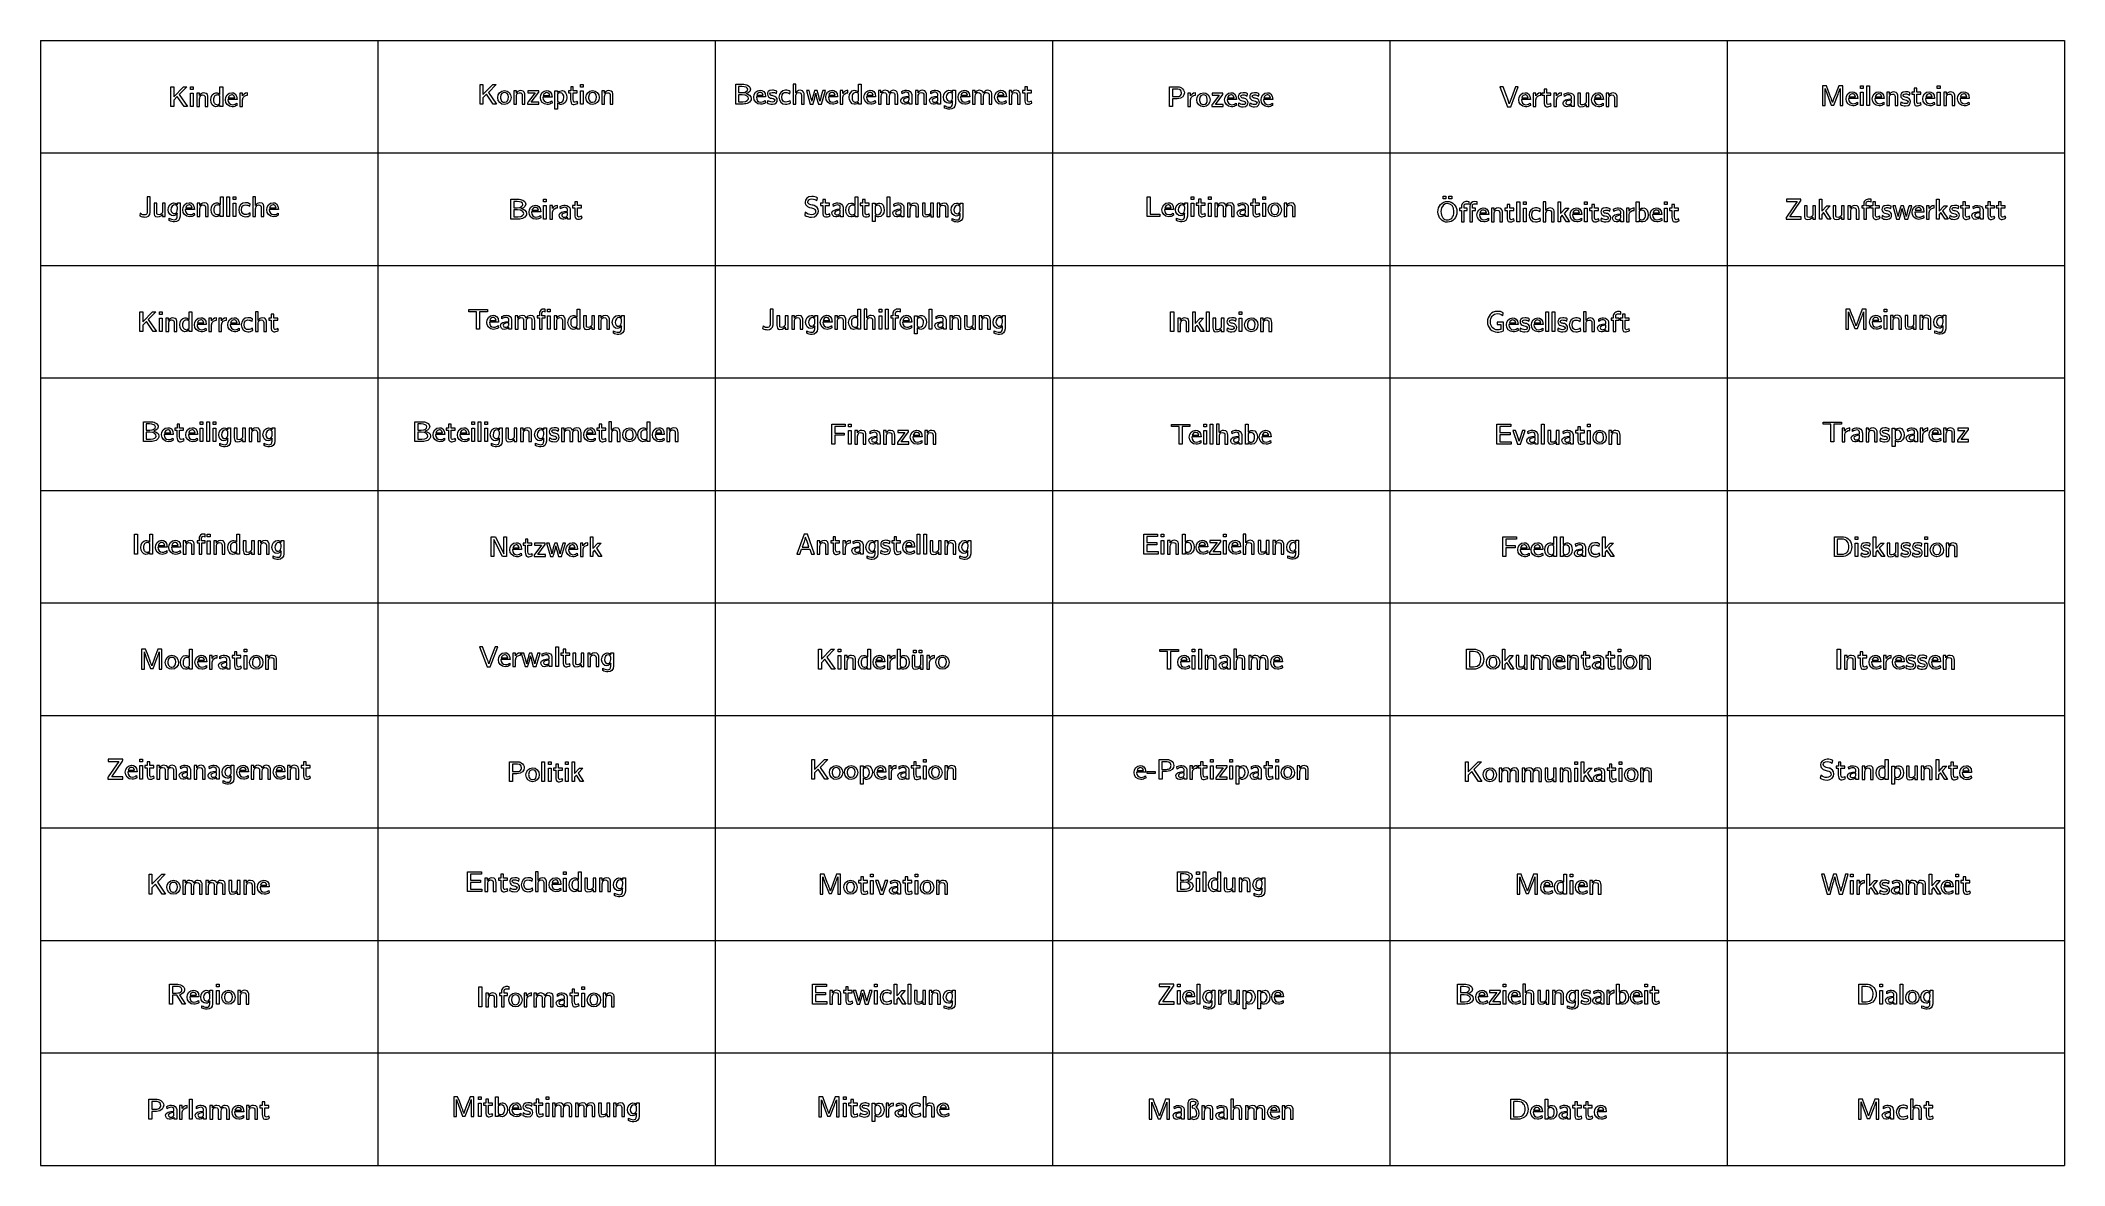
# Model space of a CAD drawing. Header units: inches. Extents: x 0 to 450, y -250 to 0.
import ezdxf

# ---------------------------------------------------------------- set-up
doc = ezdxf.new("R2010")
doc.units = ezdxf.units.IN
doc.header["$MEASUREMENT"] = 0
doc.layers.add('Ebene 1', color=7, linetype='Continuous')
doc.layers.add('Raster', color=7, linetype='Continuous')

msp = doc.modelspace()

# ---------------------------------------------------------------- linework, layer by layer
at = {"layer": 'Ebene 1', "color": 250, "lineweight": 18}
for points in [[(28.99, -10.27), (29.62, -10.27), (29.62, -12.5), (31.8, -10.27), (32.56, -10.27), (30.85, -12.02), (32.65, -14.68), (31.93, -14.68), (30.42, -12.45), (29.62, -13.27), (29.62, -14.68), (28.99, -14.68), (28.99, -10.27)], [(33.34, -10.27), (33.94, -10.27), (33.94, -10.87), (33.34, -10.87), (33.34, -10.27)], [(33.34, -11.68), (33.94, -11.68), (33.94, -14.68), (33.34, -14.68), (33.34, -11.68)], [(97.73, -9.76), (98.36, -9.76), (98.36, -11.99), (100.54, -9.76), (101.3, -9.76), (99.59, -11.52), (101.39, -14.18), (100.68, -14.18), (99.17, -11.95), (98.36, -12.77), (98.36, -14.18), (97.73, -14.18), (97.73, -9.76)], [(120.06, -9.77), (120.65, -9.77), (120.65, -10.37), (120.06, -10.37), (120.06, -9.77)], [(120.06, -11.18), (120.65, -11.18), (120.65, -14.18), (120.06, -14.18), (120.06, -11.18)], [(404.64, -10.06), (405.24, -10.06), (405.24, -10.66), (404.64, -10.66), (404.64, -10.06)], [(404.64, -11.47), (405.24, -11.47), (405.24, -14.47), (404.64, -14.47), (404.64, -11.47)], [(406.07, -10.06), (406.67, -10.06), (406.67, -14.47), (406.07, -14.47), (406.07, -10.06)], [(421.72, -10.06), (422.32, -10.06), (422.32, -10.66), (421.72, -10.66), (421.72, -10.06)], [(421.72, -11.47), (422.32, -11.47), (422.32, -14.47), (421.72, -14.47), (421.72, -11.47)], [(41.42, -34.71), (42.01, -34.71), (42.01, -39.12), (41.42, -39.12), (41.42, -34.71)], [(42.85, -34.71), (43.44, -34.71), (43.44, -35.31), (42.85, -35.31), (42.85, -34.71)], [(111.85, -35.27), (112.44, -35.27), (112.44, -35.87), (111.85, -35.87), (111.85, -35.27)], [(188.24, -34.76), (188.83, -34.76), (188.83, -39.17), (188.24, -39.17), (188.24, -34.76)], [(246.04, -34.71), (246.71, -34.71), (246.71, -38.61), (248.85, -38.61), (248.85, -39.12), (246.04, -39.12), (246.04, -34.71)], [(255.82, -34.71), (256.42, -34.71), (256.42, -35.31), (255.82, -35.31), (255.82, -34.71)], [(259.65, -34.71), (260.25, -34.71), (260.25, -35.31), (259.65, -35.31), (259.65, -34.71)], [(271.75, -34.71), (272.34, -34.71), (272.34, -35.31), (271.75, -35.31), (271.75, -34.71)], [(311.86, -34.62), (312.46, -34.62), (312.46, -35.22), (311.86, -35.22), (311.86, -34.62)], [(313.15, -34.62), (313.75, -34.62), (313.75, -35.22), (313.15, -35.22), (313.15, -34.62)], [(328.27, -35.85), (328.87, -35.85), (328.87, -40.27), (328.27, -40.27), (328.27, -35.85)], [(329.7, -35.86), (330.3, -35.86), (330.3, -36.46), (329.7, -36.46), (329.7, -35.86)], [(337.39, -35.85), (337.96, -35.85), (337.96, -38.47), (339.07, -37.27), (339.79, -37.27), (338.74, -38.41), (339.95, -40.27), (339.3, -40.27), (338.35, -38.81), (337.94, -39.25), (337.94, -40.27), (337.39, -40.27), (337.39, -35.85)], [(343.28, -35.86), (343.88, -35.86), (343.88, -36.46), (343.28, -36.46), (343.28, -35.86)], [(361.08, -35.86), (361.67, -35.86), (361.67, -36.46), (361.08, -36.46), (361.08, -35.86)], [(395.49, -35.29), (396.06, -35.29), (396.06, -37.9), (397.17, -36.71), (397.9, -36.71), (396.84, -37.85), (398.05, -39.71), (397.4, -39.71), (396.45, -38.25), (396.05, -38.69), (396.05, -39.71), (395.49, -39.71), (395.49, -35.29)], [(421.55, -35.29), (422.11, -35.29), (422.11, -37.9), (423.23, -36.71), (423.95, -36.71), (422.9, -37.85), (424.1, -39.71), (423.45, -39.71), (422.51, -38.25), (422.1, -38.69), (422.1, -39.71), (421.55, -39.71), (421.55, -35.29)], [(42.85, -36.12), (43.44, -36.12), (43.44, -39.12), (42.85, -39.12), (42.85, -36.12)], [(111.85, -36.68), (112.44, -36.68), (112.44, -39.68), (111.85, -39.68), (111.85, -36.68)], [(255.82, -36.13), (256.42, -36.13), (256.42, -39.12), (255.82, -39.12), (255.82, -36.13)], [(259.65, -36.13), (260.25, -36.13), (260.25, -39.12), (259.65, -39.12), (259.65, -36.13)], [(271.75, -36.13), (272.34, -36.13), (272.34, -39.12), (271.75, -39.12), (271.75, -36.13)], [(329.7, -37.27), (330.3, -37.27), (330.3, -40.27), (329.7, -40.27), (329.7, -37.27)], [(343.28, -37.27), (343.88, -37.27), (343.88, -40.27), (343.28, -40.27), (343.28, -37.27)], [(361.08, -37.27), (361.67, -37.27), (361.67, -40.27), (361.08, -40.27), (361.08, -37.27)], [(22.11, -60.27), (22.75, -60.27), (22.75, -62.5), (24.92, -60.27), (25.68, -60.27), (23.97, -62.02), (25.78, -64.68), (25.06, -64.68), (23.55, -62.45), (22.75, -63.27), (22.75, -64.68), (22.11, -64.68), (22.11, -60.27)], [(26.47, -60.27), (27.06, -60.27), (27.06, -60.87), (26.47, -60.87), (26.47, -60.27)], [(26.47, -61.68), (27.06, -61.68), (27.06, -64.68), (26.47, -64.68), (26.47, -61.68)], [(95.22, -59.77), (99.35, -59.77), (99.35, -60.27), (97.62, -60.27), (97.62, -64.15), (96.95, -64.15), (96.95, -60.27), (95.22, -60.27), (95.22, -59.77)], [(112.76, -59.73), (113.35, -59.73), (113.35, -60.33), (112.76, -60.33), (112.76, -59.73)], [(112.76, -61.15), (113.35, -61.15), (113.35, -64.15), (112.76, -64.15), (112.76, -61.15)], [(186.44, -59.74), (187.03, -59.74), (187.03, -60.34), (186.44, -60.34), (186.44, -59.74)], [(186.44, -61.15), (187.03, -61.15), (187.03, -64.15), (186.44, -64.15), (186.44, -61.15)], [(187.86, -59.73), (188.46, -59.73), (188.46, -64.15), (187.86, -64.15), (187.86, -59.73)], [(197.61, -59.73), (198.2, -59.73), (198.2, -64.15), (197.61, -64.15), (197.61, -59.73)], [(251.27, -60.27), (251.94, -60.27), (251.94, -64.68), (251.27, -64.68), (251.27, -60.27)], [(256.17, -60.27), (256.73, -60.27), (256.73, -62.88), (257.85, -61.68), (258.57, -61.68), (257.52, -62.83), (258.72, -64.68), (258.07, -64.68), (257.13, -63.23), (256.72, -63.67), (256.72, -64.68), (256.17, -64.68), (256.17, -60.27)], [(259.25, -60.27), (259.85, -60.27), (259.85, -64.68), (259.25, -64.68), (259.25, -60.27)], [(266.51, -60.27), (267.11, -60.27), (267.11, -60.87), (266.51, -60.87), (266.51, -60.27)], [(266.51, -61.68), (267.11, -61.68), (267.11, -64.68), (266.51, -64.68), (266.51, -61.68)], [(334.68, -60.29), (335.28, -60.29), (335.28, -64.7), (334.68, -64.7), (334.68, -60.29)], [(336.11, -60.29), (336.71, -60.29), (336.71, -64.7), (336.11, -64.7), (336.11, -60.29)], [(409.87, -59.71), (410.46, -59.71), (410.46, -60.31), (409.87, -60.31), (409.87, -59.71)], [(409.87, -61.13), (410.46, -61.13), (410.46, -64.12), (409.87, -64.12), (409.87, -61.13)], [(35.53, -84.71), (36.12, -84.71), (36.12, -85.31), (35.53, -85.31), (35.53, -84.71)], [(36.96, -84.71), (37.55, -84.71), (37.55, -89.12), (36.96, -89.12), (36.96, -84.71)], [(38.39, -84.71), (38.98, -84.71), (38.98, -85.31), (38.39, -85.31), (38.39, -84.71)], [(95.9, -84.71), (96.5, -84.71), (96.5, -85.31), (95.9, -85.31), (95.9, -84.71)], [(97.33, -84.71), (97.93, -84.71), (97.93, -89.12), (97.33, -89.12), (97.33, -84.71)], [(98.76, -84.71), (99.36, -84.71), (99.36, -85.31), (98.76, -85.31), (98.76, -84.71)], [(175.95, -85.28), (178.94, -85.28), (178.94, -85.79), (176.61, -85.79), (176.61, -87.23), (178.66, -87.23), (178.66, -87.74), (176.61, -87.74), (176.61, -89.68), (175.95, -89.68), (175.95, -85.28)], [(179.64, -85.27), (180.23, -85.27), (180.23, -85.87), (179.64, -85.87), (179.64, -85.27)], [(251.42, -85.3), (255.54, -85.3), (255.54, -85.8), (253.82, -85.8), (253.82, -89.68), (253.15, -89.68), (253.15, -85.8), (251.42, -85.8), (251.42, -85.3)], [(258.64, -85.27), (259.24, -85.27), (259.24, -85.87), (258.64, -85.87), (258.64, -85.27)], [(260.07, -85.27), (260.67, -85.27), (260.67, -89.68), (260.07, -89.68), (260.07, -85.27)], [(323.82, -85.29), (326.9, -85.29), (326.9, -85.79), (324.49, -85.79), (324.49, -87.14), (326.72, -87.14), (326.72, -87.65), (324.49, -87.65), (324.49, -89.15), (326.99, -89.15), (326.99, -89.68), (323.82, -89.68), (323.82, -85.29)], [(333.72, -85.27), (334.32, -85.27), (334.32, -89.68), (333.72, -89.68), (333.72, -85.27)], [(343.97, -85.27), (344.56, -85.27), (344.56, -85.87), (343.97, -85.87), (343.97, -85.27)], [(396.32, -84.78), (400.45, -84.78), (400.45, -85.28), (398.72, -85.28), (398.72, -89.16), (398.05, -89.16), (398.05, -85.28), (396.32, -85.28), (396.32, -84.78)], [(35.53, -86.12), (36.12, -86.12), (36.12, -89.12), (35.53, -89.12), (35.53, -86.12)], [(38.39, -86.12), (38.98, -86.12), (38.98, -89.12), (38.39, -89.12), (38.39, -86.12)], [(95.9, -86.12), (96.5, -86.12), (96.5, -89.12), (95.9, -89.12), (95.9, -86.12)], [(98.76, -86.12), (99.36, -86.12), (99.36, -89.12), (98.76, -89.12), (98.76, -86.12)], [(179.64, -86.68), (180.23, -86.68), (180.23, -89.68), (179.64, -89.68), (179.64, -86.68)], [(258.64, -86.68), (259.24, -86.68), (259.24, -89.68), (258.64, -89.68), (258.64, -86.68)], [(343.97, -86.68), (344.56, -86.68), (344.56, -89.68), (343.97, -89.68), (343.97, -86.68)], [(20.89, -109.73), (21.55, -109.73), (21.55, -114.15), (20.89, -114.15), (20.89, -109.73)], [(37.09, -109.73), (37.69, -109.73), (37.69, -110.33), (37.09, -110.33), (37.09, -109.73)], [(37.09, -111.15), (37.69, -111.15), (37.69, -114.15), (37.09, -114.15), (37.09, -111.15)], [(100.2, -110.27), (101.13, -110.27), (103.05, -114.08), (103.05, -110.27), (103.64, -110.27), (103.64, -114.68), (102.71, -114.68), (100.8, -110.86), (100.8, -114.68), (100.2, -114.68), (100.2, -110.27)], [(122.25, -110.27), (122.81, -110.27), (122.81, -112.88), (123.92, -111.68), (124.65, -111.68), (123.59, -112.83), (124.8, -114.68), (124.15, -114.68), (123.21, -113.23), (122.8, -113.67), (122.8, -114.68), (122.25, -114.68), (122.25, -110.27)], [(170.5, -109.68), (169.78, -109.68), (168.18, -114.15), (168.79, -114.15), (169.17, -113.07), (171.02, -113.07), (171.4, -114.15), (172.1, -114.15), (170.5, -109.68)], [(194.94, -109.73), (195.54, -109.73), (195.54, -114.15), (194.94, -114.15), (194.94, -109.73)], [(196.37, -109.73), (196.97, -109.73), (196.97, -114.15), (196.37, -114.15), (196.37, -109.73)], [(245.28, -109.73), (248.36, -109.73), (248.36, -110.23), (245.95, -110.23), (245.95, -111.58), (248.18, -111.58), (248.18, -112.09), (245.95, -112.09), (245.95, -113.59), (248.46, -113.59), (248.46, -114.12), (245.28, -114.12), (245.28, -109.73)], [(249.15, -109.71), (249.75, -109.71), (249.75, -110.31), (249.15, -110.31), (249.15, -109.71)], [(249.15, -111.13), (249.75, -111.13), (249.75, -114.12), (249.15, -114.12), (249.15, -111.13)], [(263, -109.71), (263.6, -109.71), (263.6, -110.31), (263, -110.31), (263, -109.71)], [(263, -111.13), (263.6, -111.13), (263.6, -114.12), (263, -114.12), (263, -111.13)], [(325.15, -110.29), (328.14, -110.29), (328.14, -110.79), (325.81, -110.79), (325.81, -112.23), (327.86, -112.23), (327.86, -112.74), (325.81, -112.74), (325.81, -114.68), (325.15, -114.68), (325.15, -110.29)], [(347.3, -110.27), (347.87, -110.27), (347.87, -112.88), (348.98, -111.68), (349.7, -111.68), (348.65, -112.83), (349.85, -114.68), (349.21, -114.68), (348.26, -113.23), (347.85, -113.67), (347.85, -114.68), (347.3, -114.68), (347.3, -110.27)], [(403.48, -110.27), (404.08, -110.27), (404.08, -110.87), (403.48, -110.87), (403.48, -110.27)], [(403.48, -111.68), (404.08, -111.68), (404.08, -114.68), (403.48, -114.68), (403.48, -111.68)], [(407.47, -110.27), (408.04, -110.27), (408.04, -112.88), (409.15, -111.68), (409.87, -111.68), (408.82, -112.83), (410.03, -114.68), (409.38, -114.68), (408.43, -113.23), (408.03, -113.67), (408.03, -114.68), (407.47, -114.68), (407.47, -110.27)], [(418.94, -110.27), (419.54, -110.27), (419.54, -110.87), (418.94, -110.87), (418.94, -110.27)], [(418.94, -111.68), (419.54, -111.68), (419.54, -114.68), (418.94, -114.68), (418.94, -111.68)], [(114.55, -134.71), (115.14, -134.71), (115.14, -139.12), (114.55, -139.12), (114.55, -134.71)], [(45.3, -135.27), (45.89, -135.27), (45.89, -135.87), (45.3, -135.87), (45.3, -135.27)], [(45.3, -136.68), (45.89, -136.68), (45.89, -139.68), (45.3, -139.68), (45.3, -136.68)], [(172.98, -135.27), (173.62, -135.27), (173.62, -137.5), (175.8, -135.27), (176.55, -135.27), (174.84, -137.02), (176.65, -139.68), (175.93, -139.68), (174.42, -137.45), (173.62, -138.27), (173.62, -139.68), (172.98, -139.68), (172.98, -135.27)], [(177.34, -135.27), (177.94, -135.27), (177.94, -135.87), (177.34, -135.87), (177.34, -135.27)], [(177.34, -136.68), (177.94, -136.68), (177.94, -139.68), (177.34, -139.68), (177.34, -136.68)], [(194.08, -135.45), (194.68, -135.45), (194.68, -136.04), (194.08, -136.04), (194.08, -135.45)], [(195.38, -135.45), (195.98, -135.45), (195.98, -136.04), (195.38, -136.04), (195.38, -135.45)], [(248.86, -135.3), (252.98, -135.3), (252.98, -135.8), (251.25, -135.8), (251.25, -139.68), (250.58, -139.68), (250.58, -135.8), (248.86, -135.8), (248.86, -135.3)], [(256.08, -135.27), (256.67, -135.27), (256.67, -135.87), (256.08, -135.87), (256.08, -135.27)], [(256.08, -136.68), (256.67, -136.68), (256.67, -139.68), (256.08, -139.68), (256.08, -136.68)], [(257.51, -135.27), (258.1, -135.27), (258.1, -139.68), (257.51, -139.68), (257.51, -135.27)], [(325.03, -135.27), (325.6, -135.27), (325.6, -137.88), (326.71, -136.68), (327.43, -136.68), (326.38, -137.83), (327.58, -139.68), (326.94, -139.68), (325.99, -138.23), (325.58, -138.67), (325.58, -139.68), (325.03, -139.68), (325.03, -135.27)], [(350.74, -135.27), (351.33, -135.27), (351.33, -135.87), (350.74, -135.87), (350.74, -135.27)], [(350.74, -136.68), (351.33, -136.68), (351.33, -139.68), (350.74, -139.68), (350.74, -136.68)], [(399.49, -135.27), (400.16, -135.27), (400.16, -139.68), (399.49, -139.68), (399.49, -135.27)], [(22.07, -159.71), (22.66, -159.71), (22.66, -160.31), (22.07, -160.31), (22.07, -159.71)], [(22.07, -161.12), (22.66, -161.12), (22.66, -164.12), (22.07, -164.12), (22.07, -161.12)], [(111.48, -160.27), (112.08, -160.27), (112.08, -164.68), (111.48, -164.68), (111.48, -160.27)], [(112.91, -160.27), (113.51, -160.27), (113.51, -160.87), (112.91, -160.87), (112.91, -160.27)], [(112.91, -161.68), (113.51, -161.68), (113.51, -164.68), (112.91, -164.68), (112.91, -161.68)], [(116.75, -160.27), (117.34, -160.27), (117.34, -160.87), (116.75, -160.87), (116.75, -160.27)], [(116.75, -161.68), (117.34, -161.68), (117.34, -164.68), (116.75, -164.68), (116.75, -161.68)], [(118.19, -160.27), (118.75, -160.27), (118.75, -162.88), (119.87, -161.68), (120.59, -161.68), (119.54, -162.83), (120.74, -164.68), (120.09, -164.68), (119.15, -163.23), (118.74, -163.67), (118.74, -164.68), (118.19, -164.68), (118.19, -160.27)], [(171.47, -159.76), (172.11, -159.76), (172.11, -161.99), (174.29, -159.76), (175.04, -159.76), (173.33, -161.52), (175.14, -164.18), (174.42, -164.18), (172.91, -161.95), (172.11, -162.77), (172.11, -164.18), (171.47, -164.18), (171.47, -159.76)], [(196.31, -159.77), (196.91, -159.77), (196.91, -160.37), (196.31, -160.37), (196.31, -159.77)], [(196.31, -161.18), (196.91, -161.18), (196.91, -164.18), (196.31, -164.18), (196.31, -161.18)], [(260.12, -159.77), (260.72, -159.77), (260.72, -160.37), (260.12, -160.37), (260.12, -159.77)], [(260.12, -161.18), (260.72, -161.18), (260.72, -164.18), (260.12, -164.18), (260.12, -161.18)], [(264.4, -159.77), (265, -159.77), (265, -160.37), (264.4, -160.37), (264.4, -159.77)], [(264.4, -161.18), (265, -161.18), (265, -164.18), (264.4, -164.18), (264.4, -161.18)], [(274.65, -159.77), (275.24, -159.77), (275.24, -160.37), (274.65, -160.37), (274.65, -159.77)], [(274.65, -161.18), (275.24, -161.18), (275.24, -164.18), (274.65, -164.18), (274.65, -161.18)], [(316.79, -160.27), (317.43, -160.27), (317.43, -162.5), (319.61, -160.27), (320.36, -160.27), (318.65, -162.02), (320.46, -164.68), (319.74, -164.68), (318.23, -162.45), (317.43, -163.27), (317.43, -164.68), (316.79, -164.68), (316.79, -160.27)], [(341.13, -160.27), (341.72, -160.27), (341.72, -160.87), (341.13, -160.87), (341.13, -160.27)], [(341.13, -161.68), (341.72, -161.68), (341.72, -164.68), (341.13, -164.68), (341.13, -161.68)], [(342.57, -160.27), (343.13, -160.27), (343.13, -162.88), (344.24, -161.68), (344.97, -161.68), (343.91, -162.83), (345.12, -164.68), (344.47, -164.68), (343.53, -163.23), (343.12, -163.67), (343.12, -164.68), (342.57, -164.68), (342.57, -160.27)], [(350.99, -160.27), (351.59, -160.27), (351.59, -160.87), (350.99, -160.87), (350.99, -160.27)], [(350.99, -161.68), (351.59, -161.68), (351.59, -164.68), (350.99, -164.68), (350.99, -161.68)], [(421.45, -159.81), (422.02, -159.81), (422.02, -162.42), (423.13, -161.23), (423.85, -161.23), (422.8, -162.37), (424.01, -164.23), (423.36, -164.23), (422.41, -162.77), (422.01, -163.21), (422.01, -164.23), (421.45, -164.23), (421.45, -159.81)], [(246.02, -162.44), (247.79, -162.44), (247.79, -162.91), (246.02, -162.91), (246.02, -162.44)], [(24.14, -185.27), (24.77, -185.27), (24.77, -187.5), (26.95, -185.27), (27.71, -185.27), (26, -187.02), (27.8, -189.68), (27.09, -189.68), (25.57, -187.45), (24.77, -188.27), (24.77, -189.68), (24.14, -189.68), (24.14, -185.27)], [(94.96, -184.73), (98.04, -184.73), (98.04, -185.23), (95.62, -185.23), (95.62, -186.58), (97.85, -186.58), (97.85, -187.09), (95.62, -187.09), (95.62, -188.59), (98.13, -188.59), (98.13, -189.12), (94.96, -189.12), (94.96, -184.73)], [(116.31, -184.71), (116.91, -184.71), (116.91, -185.31), (116.31, -185.31), (116.31, -184.71)], [(116.31, -186.12), (116.91, -186.12), (116.91, -189.12), (116.31, -189.12), (116.31, -186.12)], [(184.57, -185.27), (185.16, -185.27), (185.16, -185.87), (184.57, -185.87), (184.57, -185.27)], [(184.57, -186.68), (185.16, -186.68), (185.16, -189.68), (184.57, -189.68), (184.57, -186.68)], [(194.43, -185.27), (195.03, -185.27), (195.03, -185.87), (194.43, -185.87), (194.43, -185.27)], [(194.43, -186.68), (195.03, -186.68), (195.03, -189.68), (194.43, -189.68), (194.43, -186.68)], [(257.05, -184.71), (257.65, -184.71), (257.65, -185.31), (257.05, -185.31), (257.05, -184.71)], [(257.05, -186.12), (257.65, -186.12), (257.65, -189.12), (257.05, -189.12), (257.05, -186.12)], [(258.48, -184.71), (259.07, -184.71), (259.07, -189.12), (258.48, -189.12), (258.48, -184.71)], [(340.08, -185.27), (340.67, -185.27), (340.67, -185.87), (340.08, -185.87), (340.08, -185.27)], [(340.08, -186.68), (340.67, -186.68), (340.67, -189.68), (340.08, -189.68), (340.08, -186.68)], [(402.4, -185.27), (403, -185.27), (403, -185.87), (402.4, -185.87), (402.4, -185.27)], [(402.4, -186.68), (403, -186.68), (403, -189.68), (402.4, -189.68), (402.4, -186.68)], [(406.04, -185.27), (406.61, -185.27), (406.61, -187.88), (407.72, -186.68), (408.44, -186.68), (407.39, -187.83), (408.6, -189.68), (407.95, -189.68), (407, -188.23), (406.59, -188.67), (406.59, -189.68), (406.04, -189.68), (406.04, -185.27)], [(419.94, -185.27), (420.51, -185.27), (420.51, -187.88), (421.62, -186.68), (422.34, -186.68), (421.29, -187.83), (422.5, -189.68), (421.85, -189.68), (420.9, -188.23), (420.49, -188.67), (420.49, -189.68), (419.94, -189.68), (419.94, -185.27)], [(425.83, -185.27), (426.43, -185.27), (426.43, -185.87), (425.83, -185.87), (425.83, -185.27)], [(425.83, -186.68), (426.43, -186.68), (426.43, -189.68), (425.83, -189.68), (425.83, -186.68)], [(39.11, -209.71), (39.71, -209.71), (39.71, -210.31), (39.11, -210.31), (39.11, -209.71)], [(39.11, -211.12), (39.71, -211.12), (39.71, -214.12), (39.11, -214.12), (39.11, -211.12)], [(97.43, -210.29), (98.1, -210.29), (98.1, -214.71), (97.43, -214.71), (97.43, -210.29)], [(120.36, -210.3), (120.95, -210.3), (120.95, -210.9), (120.36, -210.9), (120.36, -210.3)], [(171.65, -209.73), (174.73, -209.73), (174.73, -210.23), (172.31, -210.23), (172.31, -211.58), (174.54, -211.58), (174.54, -212.09), (172.31, -212.09), (172.31, -213.59), (174.82, -213.59), (174.82, -214.12), (171.65, -214.12), (171.65, -209.73)], [(185.42, -209.71), (186.02, -209.71), (186.02, -210.31), (185.42, -210.31), (185.42, -209.71)], [(185.42, -211.12), (186.02, -211.12), (186.02, -214.12), (185.42, -214.12), (185.42, -211.12)], [(189.83, -209.71), (190.39, -209.71), (190.39, -212.32), (191.5, -211.12), (192.23, -211.12), (191.17, -212.27), (192.38, -214.12), (191.73, -214.12), (190.79, -212.67), (190.38, -213.11), (190.38, -214.12), (189.83, -214.12), (189.83, -209.71)], [(192.91, -209.71), (193.5, -209.71), (193.5, -214.12), (192.91, -214.12), (192.91, -209.71)], [(252.78, -209.71), (253.37, -209.71), (253.37, -210.31), (252.78, -210.31), (252.78, -209.71)], [(252.78, -211.12), (253.37, -211.12), (253.37, -214.12), (252.78, -214.12), (252.78, -211.12)], [(257.2, -209.71), (257.79, -209.71), (257.79, -214.12), (257.2, -214.12), (257.2, -209.71)], [(325.18, -209.71), (325.77, -209.71), (325.77, -210.31), (325.18, -210.31), (325.18, -209.71)], [(325.18, -211.12), (325.77, -211.12), (325.77, -214.12), (325.18, -214.12), (325.18, -211.12)], [(356.69, -209.71), (357.29, -209.71), (357.29, -210.31), (356.69, -210.31), (356.69, -209.71)], [(356.69, -211.12), (357.29, -211.12), (357.29, -214.12), (356.69, -214.12), (356.69, -211.12)], [(408.93, -209.71), (409.53, -209.71), (409.53, -210.31), (408.93, -210.31), (408.93, -209.71)], [(408.93, -211.13), (409.53, -211.13), (409.53, -214.12), (408.93, -214.12), (408.93, -211.13)], [(413.49, -209.71), (414.08, -209.71), (414.08, -214.12), (413.49, -214.12), (413.49, -209.71)], [(120.36, -211.71), (120.95, -211.71), (120.95, -214.71), (120.36, -214.71), (120.36, -211.71)], [(33.13, -235.27), (33.73, -235.27), (33.73, -239.68), (33.13, -239.68), (33.13, -235.27)], [(97.35, -234.71), (97.95, -234.71), (97.95, -235.31), (97.35, -235.31), (97.35, -234.71)], [(97.35, -236.12), (97.95, -236.12), (97.95, -239.12), (97.35, -239.12), (97.35, -236.12)], [(112.42, -234.71), (113.01, -234.71), (113.01, -235.31), (112.42, -235.31), (112.42, -234.71)], [(112.42, -236.12), (113.01, -236.12), (113.01, -239.12), (112.42, -239.12), (112.42, -236.12)], [(178.51, -234.77), (179.11, -234.77), (179.11, -235.37), (178.51, -235.37), (178.51, -234.77)], [(178.51, -236.18), (179.11, -236.18), (179.11, -239.18), (178.51, -239.18), (178.51, -236.18)]]:
    msp.add_lwpolyline(points, dxfattribs=at)
for points, knots in [([(34.77, -11.68), (34.77, -11.68), (35.35, -11.68), (35.35, -11.68), (35.35, -11.68), (35.35, -11.99), (35.35, -11.99), (35.35, -11.99), (35.36, -12.2), (35.36, -12.2), (35.45, -12.03), (35.74, -11.63), (36.32, -11.63), (37.21, -11.63), (37.22, -12.31), (37.22, -12.68), (37.22, -12.68), (37.22, -14.68), (37.22, -14.68), (37.22, -14.68), (36.61, -14.68), (36.61, -14.68), (36.61, -14.68), (36.61, -12.67), (36.61, -12.67), (36.61, -12.38), (36.52, -12.11), (36, -12.11), (35.43, -12.11), (35.38, -12.74), (35.38, -12.97), (35.38, -12.97), (35.38, -14.68), (35.38, -14.68), (35.38, -14.68), (34.77, -14.68), (34.77, -14.68), (34.77, -14.68), (34.77, -11.68), (34.77, -11.68)], [0, 0, 0, 0, 1, 1, 1, 2, 2, 2, 3, 3, 3, 4, 4, 4, 5, 5, 5, 6, 6, 6, 7, 7, 7, 8, 8, 8, 9, 9, 9, 10, 10, 10, 11, 11, 11, 12, 12, 12, 13, 13, 13, 13]), ([(39.91, -10.27), (39.91, -10.27), (39.91, -12), (39.91, -12), (39.66, -11.79), (39.35, -11.63), (38.98, -11.63), (38.32, -11.63), (37.86, -12.36), (37.86, -13.18), (37.86, -14.01), (38.33, -14.73), (38.98, -14.73), (39.4, -14.73), (39.69, -14.52), (39.9, -14.31), (39.9, -14.31), (39.9, -14.68), (39.9, -14.68), (39.9, -14.68), (40.51, -14.68), (40.51, -14.68), (40.51, -14.68), (40.51, -10.27), (40.51, -10.27), (40.51, -10.27), (39.91, -10.27), (39.91, -10.27)], [0, 0, 0, 0, 1, 1, 1, 2, 2, 2, 3, 3, 3, 4, 4, 4, 5, 5, 5, 6, 6, 6, 7, 7, 7, 8, 8, 8, 9, 9, 9, 9]), ([(39.9, -13.91), (39.87, -13.93), (39.71, -14.26), (39.3, -14.26), (39.06, -14.26), (38.8, -14.16), (38.66, -13.96), (38.51, -13.76), (38.48, -13.51), (38.47, -13.27), (38.47, -13.27), (38.47, -13.13), (38.47, -13.13), (38.48, -12.87), (38.52, -12.57), (38.72, -12.36), (38.89, -12.17), (39.17, -12.11), (39.37, -12.11), (39.61, -12.11), (39.75, -12.2), (39.9, -12.35), (39.9, -12.35), (39.9, -13.91), (39.9, -13.91)], [0, 0, 0, 0, 1, 1, 1, 2, 2, 2, 3, 3, 3, 4, 4, 4, 5, 5, 5, 6, 6, 6, 7, 7, 7, 8, 8, 8, 8]), ([(42.62, -14.26), (42.08, -14.26), (41.68, -13.76), (41.68, -13.16), (41.68, -13.16), (41.68, -13.09), (41.68, -13.09), (41.68, -13.09), (43.73, -13.09), (43.73, -13.09), (43.73, -11.86), (43, -11.6), (42.52, -11.6), (41.7, -11.6), (41.11, -12.34), (41.11, -13.16), (41.11, -13.98), (41.71, -14.73), (42.62, -14.73), (43.05, -14.73), (43.4, -14.59), (43.69, -14.41), (43.69, -14.41), (43.64, -13.89), (43.64, -13.89), (43.5, -14), (43.15, -14.26), (42.62, -14.26)], [0, 0, 0, 0, 1, 1, 1, 2, 2, 2, 3, 3, 3, 4, 4, 4, 5, 5, 5, 6, 6, 6, 7, 7, 7, 8, 8, 8, 9, 9, 9, 9]), ([(42.51, -12.08), (42.65, -12.08), (43.05, -12.12), (43.21, -12.72), (43.21, -12.72), (41.76, -12.72), (41.76, -12.72), (41.89, -12.31), (42.21, -12.08), (42.51, -12.08)], [0, 0, 0, 0, 1, 1, 1, 2, 2, 2, 3, 3, 3, 3]), ([(44.33, -11.68), (44.33, -11.68), (44.9, -11.68), (44.9, -11.68), (44.9, -11.68), (44.9, -12.33), (44.9, -12.33), (45.02, -12.12), (45.34, -11.65), (46.01, -11.63), (46.01, -11.63), (46.01, -12.17), (46.01, -12.17), (45.62, -12.18), (44.93, -12.37), (44.93, -13.18), (44.93, -13.18), (44.93, -14.68), (44.93, -14.68), (44.93, -14.68), (44.33, -14.68), (44.33, -14.68), (44.33, -14.68), (44.33, -11.68), (44.33, -11.68)], [0, 0, 0, 0, 1, 1, 1, 2, 2, 2, 3, 3, 3, 4, 4, 4, 5, 5, 5, 6, 6, 6, 7, 7, 7, 8, 8, 8, 8]), ([(103.15, -11.1), (102.25, -11.1), (101.67, -11.9), (101.67, -12.68), (101.67, -13.6), (102.38, -14.23), (103.15, -14.23), (104, -14.23), (104.63, -13.52), (104.63, -12.69), (104.63, -11.8), (103.96, -11.1), (103.15, -11.1)], [0, 0, 0, 0, 1, 1, 1, 2, 2, 2, 3, 3, 3, 4, 4, 4, 4]), ([(104.02, -12.61), (104.02, -13.22), (103.84, -13.73), (103.15, -13.73), (102.91, -13.73), (102.68, -13.65), (102.52, -13.47), (102.31, -13.23), (102.28, -12.88), (102.28, -12.62), (102.28, -11.73), (102.78, -11.58), (103.15, -11.58), (103.6, -11.58), (104.02, -11.81), (104.02, -12.58), (104.02, -12.58), (104.02, -12.61), (104.02, -12.61)], [0, 0, 0, 0, 1, 1, 1, 2, 2, 2, 3, 3, 3, 4, 4, 4, 5, 5, 5, 6, 6, 6, 6]), ([(105.23, -11.18), (105.23, -11.18), (105.81, -11.18), (105.81, -11.18), (105.81, -11.18), (105.81, -11.48), (105.81, -11.48), (105.81, -11.48), (105.82, -11.7), (105.82, -11.7), (105.91, -11.53), (106.2, -11.13), (106.78, -11.13), (107.67, -11.13), (107.69, -11.8), (107.69, -12.18), (107.69, -12.18), (107.69, -14.18), (107.69, -14.18), (107.69, -14.18), (107.08, -14.18), (107.08, -14.18), (107.08, -14.18), (107.08, -12.16), (107.08, -12.16), (107.08, -11.88), (106.98, -11.6), (106.46, -11.6), (105.89, -11.6), (105.84, -12.24), (105.84, -12.46), (105.84, -12.46), (105.84, -14.18), (105.84, -14.18), (105.84, -14.18), (105.23, -14.18), (105.23, -14.18), (105.23, -14.18), (105.23, -11.18), (105.23, -11.18)], [0, 0, 0, 0, 1, 1, 1, 2, 2, 2, 3, 3, 3, 4, 4, 4, 5, 5, 5, 6, 6, 6, 7, 7, 7, 8, 8, 8, 9, 9, 9, 10, 10, 10, 11, 11, 11, 12, 12, 12, 13, 13, 13, 13]), ([(108.29, -13.94), (108.29, -13.83), (108.31, -13.83), (108.45, -13.64), (108.45, -13.64), (109.95, -11.64), (109.95, -11.64), (109.95, -11.64), (108.38, -11.64), (108.38, -11.64), (108.38, -11.64), (108.38, -11.18), (108.38, -11.18), (108.38, -11.18), (110.77, -11.18), (110.77, -11.18), (110.77, -11.18), (110.77, -11.49), (110.77, -11.49), (110.77, -11.49), (109.11, -13.7), (109.11, -13.7), (109.11, -13.7), (110.79, -13.7), (110.79, -13.7), (110.79, -13.7), (110.79, -14.18), (110.79, -14.18), (110.79, -14.18), (108.29, -14.18), (108.29, -14.18), (108.29, -14.18), (108.29, -13.94), (108.29, -13.94)], [0, 0, 0, 0, 1, 1, 1, 2, 2, 2, 3, 3, 3, 4, 4, 4, 5, 5, 5, 6, 6, 6, 7, 7, 7, 8, 8, 8, 9, 9, 9, 10, 10, 10, 11, 11, 11, 11]), ([(112.66, -13.75), (112.12, -13.75), (111.72, -13.26), (111.72, -12.65), (111.72, -12.65), (111.72, -12.59), (111.72, -12.59), (111.72, -12.59), (113.76, -12.59), (113.76, -12.59), (113.76, -11.35), (113.04, -11.1), (112.56, -11.1), (111.74, -11.1), (111.15, -11.84), (111.15, -12.66), (111.15, -13.47), (111.75, -14.23), (112.66, -14.23), (113.09, -14.23), (113.44, -14.09), (113.73, -13.9), (113.73, -13.9), (113.68, -13.39), (113.68, -13.39), (113.54, -13.49), (113.19, -13.75), (112.66, -13.75)], [0, 0, 0, 0, 1, 1, 1, 2, 2, 2, 3, 3, 3, 4, 4, 4, 5, 5, 5, 6, 6, 6, 7, 7, 7, 8, 8, 8, 9, 9, 9, 9]), ([(112.55, -11.58), (112.69, -11.58), (113.09, -11.61), (113.24, -12.21), (113.24, -12.21), (111.79, -12.21), (111.79, -12.21), (111.93, -11.81), (112.25, -11.58), (112.55, -11.58)], [0, 0, 0, 0, 1, 1, 1, 2, 2, 2, 3, 3, 3, 3]), ([(116.03, -11.13), (115.61, -11.13), (115.26, -11.29), (114.96, -11.53), (114.96, -11.53), (114.96, -11.18), (114.96, -11.18), (114.96, -11.18), (114.37, -11.18), (114.37, -11.18), (114.37, -11.18), (114.37, -15.24), (114.37, -15.24), (114.37, -15.24), (114.98, -15.24), (114.98, -15.24), (114.98, -15.24), (114.98, -13.85), (114.98, -13.85), (115.15, -14.02), (115.4, -14.23), (115.8, -14.23), (116.46, -14.23), (117.01, -13.55), (117.01, -12.67), (117.01, -11.86), (116.62, -11.13), (116.03, -11.13)], [0, 0, 0, 0, 1, 1, 1, 2, 2, 2, 3, 3, 3, 4, 4, 4, 5, 5, 5, 6, 6, 6, 7, 7, 7, 8, 8, 8, 9, 9, 9, 9]), ([(115.5, -13.75), (115.19, -13.75), (115.05, -13.54), (114.98, -13.45), (114.98, -13.45), (114.98, -11.88), (114.98, -11.88), (115.1, -11.76), (115.27, -11.62), (115.56, -11.62), (116.03, -11.62), (116.39, -12.1), (116.39, -12.67), (116.39, -13.34), (115.93, -13.75), (115.5, -13.75)], [0, 0, 0, 0, 1, 1, 1, 2, 2, 2, 3, 3, 3, 4, 4, 4, 5, 5, 5, 5]), ([(117.36, -11.18), (117.36, -11.18), (117.88, -11.18), (117.88, -11.18), (117.88, -11.18), (117.88, -10.32), (117.88, -10.32), (117.88, -10.32), (118.45, -10.32), (118.45, -10.32), (118.45, -10.32), (118.45, -11.18), (118.45, -11.18), (118.45, -11.18), (119.34, -11.18), (119.34, -11.18), (119.34, -11.18), (119.34, -11.66), (119.34, -11.66), (119.34, -11.66), (118.45, -11.66), (118.45, -11.66), (118.45, -11.66), (118.45, -13.11), (118.45, -13.11), (118.45, -13.57), (118.58, -13.73), (118.78, -13.73), (119.09, -13.73), (119.28, -13.55), (119.33, -13.51), (119.33, -13.51), (119.45, -13.97), (119.45, -13.97), (119.09, -14.16), (118.74, -14.23), (118.42, -14.23), (117.92, -14.23), (117.87, -13.59), (117.87, -13.18), (117.87, -13.18), (117.87, -11.66), (117.87, -11.66), (117.87, -11.66), (117.36, -11.66), (117.36, -11.66), (117.36, -11.66), (117.36, -11.18), (117.36, -11.18)], [0, 0, 0, 0, 1, 1, 1, 2, 2, 2, 3, 3, 3, 4, 4, 4, 5, 5, 5, 6, 6, 6, 7, 7, 7, 8, 8, 8, 9, 9, 9, 10, 10, 10, 11, 11, 11, 12, 12, 12, 13, 13, 13, 14, 14, 14, 15, 15, 15, 16, 16, 16, 16]), ([(122.74, -11.1), (121.83, -11.1), (121.26, -11.9), (121.26, -12.68), (121.26, -13.6), (121.97, -14.23), (122.74, -14.23), (123.58, -14.23), (124.22, -13.52), (124.22, -12.69), (124.22, -11.8), (123.54, -11.1), (122.74, -11.1)], [0, 0, 0, 0, 1, 1, 1, 2, 2, 2, 3, 3, 3, 4, 4, 4, 4]), ([(123.61, -12.61), (123.61, -13.22), (123.42, -13.73), (122.74, -13.73), (122.49, -13.73), (122.26, -13.65), (122.1, -13.47), (121.89, -13.23), (121.87, -12.88), (121.87, -12.62), (121.87, -11.73), (122.36, -11.58), (122.74, -11.58), (123.19, -11.58), (123.6, -11.81), (123.61, -12.58), (123.61, -12.58), (123.61, -12.61), (123.61, -12.61)], [0, 0, 0, 0, 1, 1, 1, 2, 2, 2, 3, 3, 3, 4, 4, 4, 5, 5, 5, 6, 6, 6, 6]), ([(124.81, -11.18), (124.81, -11.18), (125.4, -11.18), (125.4, -11.18), (125.4, -11.18), (125.4, -11.48), (125.4, -11.48), (125.4, -11.48), (125.4, -11.7), (125.4, -11.7), (125.5, -11.53), (125.78, -11.13), (126.36, -11.13), (127.25, -11.13), (127.27, -11.8), (127.27, -12.18), (127.27, -12.18), (127.27, -14.18), (127.27, -14.18), (127.27, -14.18), (126.66, -14.18), (126.66, -14.18), (126.66, -14.18), (126.66, -12.16), (126.66, -12.16), (126.66, -11.88), (126.57, -11.6), (126.04, -11.6), (125.47, -11.6), (125.42, -12.24), (125.42, -12.46), (125.42, -12.46), (125.42, -14.18), (125.42, -14.18), (125.42, -14.18), (124.81, -14.18), (124.81, -14.18), (124.81, -14.18), (124.81, -11.18), (124.81, -11.18)], [0, 0, 0, 0, 1, 1, 1, 2, 2, 2, 3, 3, 3, 4, 4, 4, 5, 5, 5, 6, 6, 6, 7, 7, 7, 8, 8, 8, 9, 9, 9, 10, 10, 10, 11, 11, 11, 12, 12, 12, 13, 13, 13, 13]), ([(156.79, -11.81), (156.8, -11.8), (157.85, -11.57), (157.85, -10.85), (157.85, -10.55), (157.66, -10.18), (157.2, -9.94), (156.86, -9.77), (156.54, -9.71), (156.09, -9.71), (156.09, -9.71), (154.57, -9.71), (154.57, -9.71), (154.57, -9.71), (154.57, -14.12), (154.57, -14.12), (154.57, -14.12), (156.26, -14.12), (156.26, -14.12), (156.64, -14.12), (157.02, -14.08), (157.4, -13.86), (157.78, -13.64), (158.04, -13.28), (158.04, -12.9), (158.04, -12.31), (157.41, -11.92), (156.79, -11.81)], [0, 0, 0, 0, 1, 1, 1, 2, 2, 2, 3, 3, 3, 4, 4, 4, 5, 5, 5, 6, 6, 6, 7, 7, 7, 8, 8, 8, 9, 9, 9, 9]), ([(155.2, -10.42), (155.2, -10.42), (155.21, -10.22), (155.21, -10.22), (155.21, -10.22), (155.94, -10.22), (155.94, -10.22), (156.67, -10.22), (157.24, -10.47), (157.24, -10.85), (157.24, -11.21), (156.79, -11.59), (155.97, -11.59), (155.97, -11.59), (155.2, -11.59), (155.2, -11.59), (155.2, -11.59), (155.2, -10.42), (155.2, -10.42)], [0, 0, 0, 0, 1, 1, 1, 2, 2, 2, 3, 3, 3, 4, 4, 4, 5, 5, 5, 6, 6, 6, 6]), ([(156.12, -13.62), (156.07, -13.62), (156.02, -13.61), (155.97, -13.61), (155.97, -13.61), (155.2, -13.61), (155.2, -13.61), (155.2, -13.61), (155.2, -12.29), (155.2, -12.29), (155.2, -12.29), (155.21, -12.06), (155.21, -12.06), (155.21, -12.06), (155.99, -12.06), (155.99, -12.06), (157.07, -12.06), (157.41, -12.57), (157.41, -12.9), (157.41, -13.16), (157.1, -13.62), (156.12, -13.62)], [0, 0, 0, 0, 1, 1, 1, 2, 2, 2, 3, 3, 3, 4, 4, 4, 5, 5, 5, 6, 6, 6, 7, 7, 7, 7]), ([(160.11, -13.7), (159.57, -13.7), (159.17, -13.2), (159.17, -12.6), (159.17, -12.6), (159.17, -12.53), (159.17, -12.53), (159.17, -12.53), (161.21, -12.53), (161.21, -12.53), (161.21, -11.3), (160.49, -11.04), (160, -11.04), (159.19, -11.04), (158.59, -11.79), (158.59, -12.6), (158.59, -13.42), (159.2, -14.17), (160.11, -14.17), (160.54, -14.17), (160.89, -14.03), (161.17, -13.85), (161.17, -13.85), (161.13, -13.34), (161.13, -13.34), (160.99, -13.44), (160.63, -13.7), (160.11, -13.7)], [0, 0, 0, 0, 1, 1, 1, 2, 2, 2, 3, 3, 3, 4, 4, 4, 5, 5, 5, 6, 6, 6, 7, 7, 7, 8, 8, 8, 9, 9, 9, 9]), ([(160, -11.52), (160.14, -11.52), (160.54, -11.56), (160.69, -12.16), (160.69, -12.16), (159.24, -12.16), (159.24, -12.16), (159.38, -11.75), (159.69, -11.52), (160, -11.52)], [0, 0, 0, 0, 1, 1, 1, 2, 2, 2, 3, 3, 3, 3]), ([(161.68, -13.33), (161.95, -13.51), (162.25, -13.68), (162.71, -13.68), (163.15, -13.68), (163.25, -13.45), (163.25, -13.29), (163.25, -12.87), (162.62, -12.9), (162.3, -12.78), (161.99, -12.68), (161.62, -12.41), (161.62, -11.94), (161.62, -11.59), (161.79, -11.04), (162.72, -11.04), (163.1, -11.04), (163.34, -11.1), (163.71, -11.26), (163.71, -11.26), (163.61, -11.78), (163.61, -11.78), (163.29, -11.6), (163.04, -11.52), (162.65, -11.52), (162.26, -11.52), (162.18, -11.73), (162.18, -11.87), (162.18, -12), (162.28, -12.13), (162.46, -12.2), (162.67, -12.27), (163, -12.27), (163.3, -12.43), (163.54, -12.57), (163.8, -12.83), (163.8, -13.24), (163.8, -13.61), (163.61, -14.17), (162.72, -14.17), (162.25, -14.17), (161.87, -14.03), (161.59, -13.88), (161.59, -13.88), (161.68, -13.33), (161.68, -13.33)], [0, 0, 0, 0, 1, 1, 1, 2, 2, 2, 3, 3, 3, 4, 4, 4, 5, 5, 5, 6, 6, 6, 7, 7, 7, 8, 8, 8, 9, 9, 9, 10, 10, 10, 11, 11, 11, 12, 12, 12, 13, 13, 13, 14, 14, 14, 15, 15, 15, 15]), ([(165.66, -11.04), (166.11, -11.04), (166.32, -11.11), (166.69, -11.32), (166.69, -11.32), (166.6, -11.84), (166.6, -11.84), (166.27, -11.62), (166.1, -11.54), (165.66, -11.54), (165.31, -11.54), (164.79, -11.7), (164.79, -12.62), (164.79, -13.47), (165.3, -13.68), (165.64, -13.68), (166.16, -13.68), (166.47, -13.48), (166.68, -13.33), (166.68, -13.33), (166.73, -13.86), (166.73, -13.86), (166.42, -14.04), (166.09, -14.17), (165.64, -14.17), (164.78, -14.17), (164.18, -13.45), (164.18, -12.62), (164.18, -11.8), (164.77, -11.04), (165.66, -11.04)], [0, 0, 0, 0, 1, 1, 1, 2, 2, 2, 3, 3, 3, 4, 4, 4, 5, 5, 5, 6, 6, 6, 7, 7, 7, 8, 8, 8, 9, 9, 9, 10, 10, 10, 10]), ([(167.33, -9.71), (167.33, -9.71), (167.92, -9.71), (167.92, -9.71), (167.92, -9.71), (167.92, -11.36), (167.92, -11.36), (167.92, -11.36), (167.93, -11.63), (167.93, -11.63), (168.09, -11.35), (168.4, -11.07), (168.88, -11.07), (169.76, -11.07), (169.78, -11.74), (169.78, -12.12), (169.78, -12.12), (169.78, -14.12), (169.78, -14.12), (169.78, -14.12), (169.17, -14.12), (169.17, -14.12), (169.17, -14.12), (169.17, -12.11), (169.17, -12.11), (169.17, -11.82), (169.08, -11.55), (168.56, -11.55), (167.99, -11.55), (167.94, -12.19), (167.94, -12.41), (167.94, -12.41), (167.94, -14.12), (167.94, -14.12), (167.94, -14.12), (167.33, -14.12), (167.33, -14.12), (167.33, -14.12), (167.33, -9.71), (167.33, -9.71)], [0, 0, 0, 0, 1, 1, 1, 2, 2, 2, 3, 3, 3, 4, 4, 4, 5, 5, 5, 6, 6, 6, 7, 7, 7, 8, 8, 8, 9, 9, 9, 10, 10, 10, 11, 11, 11, 12, 12, 12, 13, 13, 13, 13]), ([(170.88, -11.12), (170.88, -11.12), (171.37, -12.92), (171.37, -12.92), (171.37, -12.92), (171.47, -13.35), (171.47, -13.35), (171.47, -13.35), (171.5, -13.51), (171.5, -13.51), (171.52, -13.14), (172.08, -11.21), (172.11, -11.12), (172.11, -11.12), (172.65, -11.12), (172.65, -11.12), (172.65, -11.12), (173.09, -12.69), (173.09, -12.69), (173.16, -12.97), (173.24, -13.23), (173.29, -13.51), (173.33, -13.18), (173.87, -11.31), (173.92, -11.12), (173.92, -11.12), (174.5, -11.12), (174.5, -11.12), (174.5, -11.12), (173.64, -14.14), (173.64, -14.14), (173.64, -14.14), (172.96, -14.14), (172.96, -14.14), (172.96, -14.14), (172.56, -12.72), (172.56, -12.72), (172.56, -12.72), (172.46, -12.27), (172.46, -12.27), (172.46, -12.27), (172.37, -11.88), (172.37, -11.88), (172.37, -11.88), (172.36, -11.73), (172.36, -11.73), (172.33, -12.22), (171.79, -14.01), (171.76, -14.14), (171.76, -14.14), (171.15, -14.14), (171.15, -14.14), (171.15, -14.14), (170.29, -11.12), (170.29, -11.12), (170.29, -11.12), (170.88, -11.12), (170.88, -11.12)], [0, 0, 0, 0, 1, 1, 1, 2, 2, 2, 3, 3, 3, 4, 4, 4, 5, 5, 5, 6, 6, 6, 7, 7, 7, 8, 8, 8, 9, 9, 9, 10, 10, 10, 11, 11, 11, 12, 12, 12, 13, 13, 13, 14, 14, 14, 15, 15, 15, 16, 16, 16, 17, 17, 17, 18, 18, 18, 19, 19, 19, 19]), ([(176.11, -13.7), (175.57, -13.7), (175.17, -13.2), (175.17, -12.6), (175.17, -12.6), (175.17, -12.53), (175.17, -12.53), (175.17, -12.53), (177.21, -12.53), (177.21, -12.53), (177.21, -11.3), (176.49, -11.04), (176.01, -11.04), (175.19, -11.04), (174.6, -11.79), (174.6, -12.6), (174.6, -13.42), (175.2, -14.17), (176.11, -14.17), (176.54, -14.17), (176.89, -14.03), (177.18, -13.85), (177.18, -13.85), (177.13, -13.34), (177.13, -13.34), (176.99, -13.44), (176.64, -13.7), (176.11, -13.7)], [0, 0, 0, 0, 1, 1, 1, 2, 2, 2, 3, 3, 3, 4, 4, 4, 5, 5, 5, 6, 6, 6, 7, 7, 7, 8, 8, 8, 9, 9, 9, 9]), ([(176, -11.52), (176.14, -11.52), (176.54, -11.56), (176.69, -12.16), (176.69, -12.16), (175.24, -12.16), (175.24, -12.16), (175.38, -11.75), (175.7, -11.52), (176, -11.52)], [0, 0, 0, 0, 1, 1, 1, 2, 2, 2, 3, 3, 3, 3]), ([(177.82, -11.12), (177.82, -11.12), (178.39, -11.12), (178.39, -11.12), (178.39, -11.12), (178.39, -11.77), (178.39, -11.77), (178.5, -11.56), (178.83, -11.09), (179.5, -11.07), (179.5, -11.07), (179.5, -11.61), (179.5, -11.61), (179.11, -11.62), (178.41, -11.81), (178.41, -12.62), (178.41, -12.62), (178.41, -14.12), (178.41, -14.12), (178.41, -14.12), (177.82, -14.12), (177.82, -14.12), (177.82, -14.12), (177.82, -11.12), (177.82, -11.12)], [0, 0, 0, 0, 1, 1, 1, 2, 2, 2, 3, 3, 3, 4, 4, 4, 5, 5, 5, 6, 6, 6, 7, 7, 7, 8, 8, 8, 8]), ([(181.87, -9.71), (181.87, -9.71), (181.87, -11.44), (181.87, -11.44), (181.62, -11.23), (181.31, -11.07), (180.94, -11.07), (180.28, -11.07), (179.82, -11.8), (179.82, -12.62), (179.82, -13.45), (180.29, -14.17), (180.93, -14.17), (181.36, -14.17), (181.65, -13.96), (181.85, -13.75), (181.85, -13.75), (181.85, -14.12), (181.85, -14.12), (181.85, -14.12), (182.46, -14.12), (182.46, -14.12), (182.46, -14.12), (182.46, -9.71), (182.46, -9.71), (182.46, -9.71), (181.87, -9.71), (181.87, -9.71)], [0, 0, 0, 0, 1, 1, 1, 2, 2, 2, 3, 3, 3, 4, 4, 4, 5, 5, 5, 6, 6, 6, 7, 7, 7, 8, 8, 8, 9, 9, 9, 9]), ([(181.85, -13.35), (181.83, -13.37), (181.67, -13.7), (181.26, -13.7), (181.02, -13.7), (180.76, -13.6), (180.62, -13.4), (180.47, -13.2), (180.44, -12.95), (180.43, -12.71), (180.43, -12.71), (180.43, -12.57), (180.43, -12.57), (180.44, -12.31), (180.48, -12.01), (180.67, -11.8), (180.85, -11.61), (181.12, -11.55), (181.33, -11.55), (181.57, -11.55), (181.71, -11.65), (181.85, -11.79), (181.85, -11.79), (181.85, -13.35), (181.85, -13.35)], [0, 0, 0, 0, 1, 1, 1, 2, 2, 2, 3, 3, 3, 4, 4, 4, 5, 5, 5, 6, 6, 6, 7, 7, 7, 8, 8, 8, 8]), ([(184.58, -13.7), (184.04, -13.7), (183.64, -13.2), (183.64, -12.6), (183.64, -12.6), (183.64, -12.53), (183.64, -12.53), (183.64, -12.53), (185.68, -12.53), (185.68, -12.53), (185.68, -11.3), (184.96, -11.04), (184.48, -11.04), (183.66, -11.04), (183.07, -11.79), (183.07, -12.6), (183.07, -13.42), (183.67, -14.17), (184.58, -14.17), (185.01, -14.17), (185.36, -14.03), (185.65, -13.85), (185.65, -13.85), (185.6, -13.34), (185.6, -13.34), (185.46, -13.44), (185.11, -13.7), (184.58, -13.7)], [0, 0, 0, 0, 1, 1, 1, 2, 2, 2, 3, 3, 3, 4, 4, 4, 5, 5, 5, 6, 6, 6, 7, 7, 7, 8, 8, 8, 9, 9, 9, 9]), ([(184.47, -11.52), (184.61, -11.52), (185.01, -11.56), (185.16, -12.16), (185.16, -12.16), (183.72, -12.16), (183.72, -12.16), (183.85, -11.75), (184.17, -11.52), (184.47, -11.52)], [0, 0, 0, 0, 1, 1, 1, 2, 2, 2, 3, 3, 3, 3]), ([(186.28, -11.12), (186.28, -11.12), (186.86, -11.12), (186.86, -11.12), (186.86, -11.12), (186.86, -11.43), (186.86, -11.43), (186.86, -11.43), (186.87, -11.65), (186.87, -11.65), (187.04, -11.35), (187.35, -11.07), (187.83, -11.07), (188.65, -11.07), (188.68, -11.67), (188.71, -11.67), (188.87, -11.37), (189.18, -11.07), (189.68, -11.07), (190.56, -11.07), (190.59, -11.72), (190.59, -12.12), (190.59, -12.12), (190.59, -14.12), (190.59, -14.12), (190.59, -14.12), (189.98, -14.12), (189.98, -14.12), (189.98, -14.12), (189.98, -12.15), (189.98, -12.15), (189.98, -11.93), (189.98, -11.55), (189.35, -11.55), (189.11, -11.55), (188.74, -11.72), (188.74, -12.41), (188.74, -12.41), (188.74, -14.12), (188.74, -14.12), (188.74, -14.12), (188.13, -14.12), (188.13, -14.12), (188.13, -14.12), (188.13, -12.15), (188.13, -12.15), (188.12, -11.93), (188.13, -11.55), (187.51, -11.55), (187.26, -11.55), (186.89, -11.72), (186.89, -12.41), (186.89, -12.41), (186.89, -14.12), (186.89, -14.12), (186.89, -14.12), (186.28, -14.12), (186.28, -14.12), (186.28, -14.12), (186.28, -11.12), (186.28, -11.12)], [0, 0, 0, 0, 1, 1, 1, 2, 2, 2, 3, 3, 3, 4, 4, 4, 5, 5, 5, 6, 6, 6, 7, 7, 7, 8, 8, 8, 9, 9, 9, 10, 10, 10, 11, 11, 11, 12, 12, 12, 13, 13, 13, 14, 14, 14, 15, 15, 15, 16, 16, 16, 17, 17, 17, 18, 18, 18, 19, 19, 19, 20, 20, 20, 20]), ([(193.71, -12), (193.67, -11.46), (193.19, -11.04), (192.57, -11.04), (192.14, -11.04), (191.83, -11.14), (191.51, -11.32), (191.51, -11.32), (191.56, -11.85), (191.56, -11.85), (191.83, -11.65), (192.1, -11.49), (192.56, -11.49), (192.65, -11.49), (192.89, -11.5), (193.04, -11.79), (193.1, -11.92), (193.1, -12.01), (193.1, -12.17), (193.1, -12.17), (193.1, -12.39), (193.1, -12.39), (192.1, -12.42), (191.25, -12.68), (191.25, -13.28), (191.25, -13.65), (191.5, -14.17), (192.04, -14.17), (192.42, -14.17), (192.86, -14.03), (193.11, -13.72), (193.11, -13.72), (193.12, -13.89), (193.12, -13.89), (193.12, -13.89), (193.12, -14.12), (193.12, -14.12), (193.12, -14.12), (193.72, -14.12), (193.72, -14.12), (193.72, -14.12), (193.72, -12.2), (193.72, -12.2), (193.72, -12.2), (193.71, -12), (193.71, -12)], [0, 0, 0, 0, 1, 1, 1, 2, 2, 2, 3, 3, 3, 4, 4, 4, 5, 5, 5, 6, 6, 6, 7, 7, 7, 8, 8, 8, 9, 9, 9, 10, 10, 10, 11, 11, 11, 12, 12, 12, 13, 13, 13, 14, 14, 14, 15, 15, 15, 15]), ([(193.1, -13.09), (193.1, -13.18), (193.1, -13.27), (193.06, -13.35), (192.96, -13.57), (192.68, -13.7), (192.4, -13.7), (192.1, -13.7), (191.84, -13.52), (191.84, -13.27), (191.84, -12.92), (192.34, -12.72), (193.1, -12.69), (193.1, -12.69), (193.1, -13.09), (193.1, -13.09)], [0, 0, 0, 0, 1, 1, 1, 2, 2, 2, 3, 3, 3, 4, 4, 4, 5, 5, 5, 5]), ([(194.54, -11.12), (194.54, -11.12), (195.12, -11.12), (195.12, -11.12), (195.12, -11.12), (195.12, -11.43), (195.12, -11.43), (195.12, -11.43), (195.13, -11.65), (195.13, -11.65), (195.22, -11.47), (195.51, -11.07), (196.09, -11.07), (196.97, -11.07), (196.99, -11.75), (196.99, -12.12), (196.99, -12.12), (196.99, -14.12), (196.99, -14.12), (196.99, -14.12), (196.38, -14.12), (196.38, -14.12), (196.38, -14.12), (196.38, -12.11), (196.38, -12.11), (196.38, -11.82), (196.29, -11.55), (195.77, -11.55), (195.2, -11.55), (195.15, -12.19), (195.15, -12.41), (195.15, -12.41), (195.15, -14.12), (195.15, -14.12), (195.15, -14.12), (194.54, -14.12), (194.54, -14.12), (194.54, -14.12), (194.54, -11.12), (194.54, -11.12)], [0, 0, 0, 0, 1, 1, 1, 2, 2, 2, 3, 3, 3, 4, 4, 4, 5, 5, 5, 6, 6, 6, 7, 7, 7, 8, 8, 8, 9, 9, 9, 10, 10, 10, 11, 11, 11, 12, 12, 12, 13, 13, 13, 13]), ([(200.12, -12), (200.08, -11.46), (199.6, -11.04), (198.98, -11.04), (198.54, -11.04), (198.24, -11.14), (197.92, -11.32), (197.92, -11.32), (197.96, -11.85), (197.96, -11.85), (198.24, -11.65), (198.5, -11.49), (198.97, -11.49), (199.06, -11.49), (199.3, -11.5), (199.44, -11.79), (199.51, -11.92), (199.51, -12.01), (199.51, -12.17), (199.51, -12.17), (199.51, -12.39), (199.51, -12.39), (198.5, -12.42), (197.66, -12.68), (197.66, -13.28), (197.66, -13.65), (197.91, -14.17), (198.45, -14.17), (198.83, -14.17), (199.27, -14.03), (199.52, -13.72), (199.52, -13.72), (199.53, -13.89), (199.53, -13.89), (199.53, -13.89), (199.53, -14.12), (199.53, -14.12), (199.53, -14.12), (200.12, -14.12), (200.12, -14.12), (200.12, -14.12), (200.12, -12.2), (200.12, -12.2), (200.12, -12.2), (200.12, -12), (200.12, -12)], [0, 0, 0, 0, 1, 1, 1, 2, 2, 2, 3, 3, 3, 4, 4, 4, 5, 5, 5, 6, 6, 6, 7, 7, 7, 8, 8, 8, 9, 9, 9, 10, 10, 10, 11, 11, 11, 12, 12, 12, 13, 13, 13, 14, 14, 14, 15, 15, 15, 15]), ([(199.51, -13.09), (199.51, -13.18), (199.51, -13.27), (199.47, -13.35), (199.37, -13.57), (199.08, -13.7), (198.81, -13.7), (198.5, -13.7), (198.25, -13.52), (198.25, -13.27), (198.25, -12.92), (198.75, -12.72), (199.51, -12.69), (199.51, -12.69), (199.51, -13.09), (199.51, -13.09)], [0, 0, 0, 0, 1, 1, 1, 2, 2, 2, 3, 3, 3, 4, 4, 4, 5, 5, 5, 5]), ([(202.8, -11.07), (202.8, -11.07), (202.8, -11.52), (202.8, -11.52), (202.64, -11.32), (202.38, -11.07), (201.98, -11.07), (201.33, -11.07), (200.76, -11.75), (200.76, -12.61), (200.76, -13.44), (201.34, -13.96), (201.91, -13.96), (202.37, -13.96), (202.64, -13.65), (202.78, -13.4), (202.78, -13.4), (202.79, -13.61), (202.79, -13.61), (202.79, -13.61), (202.79, -14.06), (202.79, -14.06), (202.79, -14.67), (202.41, -14.82), (202.16, -14.82), (201.67, -14.82), (201.37, -14.69), (201, -14.48), (201, -14.48), (201, -15.01), (201, -15.01), (201.38, -15.2), (201.69, -15.29), (202.17, -15.29), (202.84, -15.29), (203.4, -14.83), (203.4, -14.07), (203.4, -14.07), (203.4, -11.07), (203.4, -11.07), (203.4, -11.07), (202.8, -11.07), (202.8, -11.07)], [0, 0, 0, 0, 1, 1, 1, 2, 2, 2, 3, 3, 3, 4, 4, 4, 5, 5, 5, 6, 6, 6, 7, 7, 7, 8, 8, 8, 9, 9, 9, 10, 10, 10, 11, 11, 11, 12, 12, 12, 13, 13, 13, 14, 14, 14, 14]), ([(202.8, -12.53), (202.8, -12.53), (202.79, -12.53), (202.79, -12.53), (202.78, -12.95), (202.65, -13.48), (202.19, -13.48), (201.77, -13.48), (201.37, -13.13), (201.37, -12.61), (201.37, -11.98), (201.83, -11.55), (202.26, -11.55), (202.6, -11.55), (202.8, -11.86), (202.8, -12.08), (202.8, -12.08), (202.8, -12.53), (202.8, -12.53)], [0, 0, 0, 0, 1, 1, 1, 2, 2, 2, 3, 3, 3, 4, 4, 4, 5, 5, 5, 6, 6, 6, 6]), ([(205.52, -13.7), (204.97, -13.7), (204.57, -13.2), (204.57, -12.6), (204.57, -12.6), (204.57, -12.53), (204.57, -12.53), (204.57, -12.53), (206.62, -12.53), (206.62, -12.53), (206.62, -11.3), (205.9, -11.04), (205.41, -11.04), (204.59, -11.04), (204, -11.79), (204, -12.6), (204, -13.42), (204.61, -14.17), (205.52, -14.17), (205.95, -14.17), (206.3, -14.03), (206.58, -13.85), (206.58, -13.85), (206.54, -13.34), (206.54, -13.34), (206.4, -13.44), (206.04, -13.7), (205.52, -13.7)], [0, 0, 0, 0, 1, 1, 1, 2, 2, 2, 3, 3, 3, 4, 4, 4, 5, 5, 5, 6, 6, 6, 7, 7, 7, 8, 8, 8, 9, 9, 9, 9]), ([(205.41, -11.52), (205.55, -11.52), (205.95, -11.56), (206.1, -12.16), (206.1, -12.16), (204.65, -12.16), (204.65, -12.16), (204.78, -11.75), (205.1, -11.52), (205.41, -11.52)], [0, 0, 0, 0, 1, 1, 1, 2, 2, 2, 3, 3, 3, 3]), ([(207.22, -11.12), (207.22, -11.12), (207.8, -11.12), (207.8, -11.12), (207.8, -11.12), (207.8, -11.43), (207.8, -11.43), (207.8, -11.43), (207.81, -11.65), (207.81, -11.65), (207.98, -11.35), (208.29, -11.07), (208.77, -11.07), (209.59, -11.07), (209.62, -11.67), (209.64, -11.67), (209.81, -11.37), (210.12, -11.07), (210.62, -11.07), (211.5, -11.07), (211.53, -11.72), (211.53, -12.12), (211.53, -12.12), (211.53, -14.12), (211.53, -14.12), (211.53, -14.12), (210.92, -14.12), (210.92, -14.12), (210.92, -14.12), (210.92, -12.15), (210.92, -12.15), (210.91, -11.93), (210.91, -11.55), (210.29, -11.55), (210.05, -11.55), (209.68, -11.72), (209.68, -12.41), (209.68, -12.41), (209.68, -14.12), (209.68, -14.12), (209.68, -14.12), (209.06, -14.12), (209.06, -14.12), (209.06, -14.12), (209.06, -12.15), (209.06, -12.15), (209.06, -11.93), (209.06, -11.55), (208.44, -11.55), (208.19, -11.55), (207.83, -11.72), (207.83, -12.41), (207.83, -12.41), (207.83, -14.12), (207.83, -14.12), (207.83, -14.12), (207.22, -14.12), (207.22, -14.12), (207.22, -14.12), (207.22, -11.12), (207.22, -11.12)], [0, 0, 0, 0, 1, 1, 1, 2, 2, 2, 3, 3, 3, 4, 4, 4, 5, 5, 5, 6, 6, 6, 7, 7, 7, 8, 8, 8, 9, 9, 9, 10, 10, 10, 11, 11, 11, 12, 12, 12, 13, 13, 13, 14, 14, 14, 15, 15, 15, 16, 16, 16, 17, 17, 17, 18, 18, 18, 19, 19, 19, 20, 20, 20, 20]), ([(213.64, -13.7), (213.1, -13.7), (212.7, -13.2), (212.7, -12.6), (212.7, -12.6), (212.7, -12.53), (212.7, -12.53), (212.7, -12.53), (214.74, -12.53), (214.74, -12.53), (214.74, -11.3), (214.02, -11.04), (213.54, -11.04), (212.72, -11.04), (212.12, -11.79), (212.12, -12.6), (212.12, -13.42), (212.73, -14.17), (213.64, -14.17), (214.07, -14.17), (214.42, -14.03), (214.7, -13.85), (214.7, -13.85), (214.66, -13.34), (214.66, -13.34), (214.52, -13.44), (214.16, -13.7), (213.64, -13.7)], [0, 0, 0, 0, 1, 1, 1, 2, 2, 2, 3, 3, 3, 4, 4, 4, 5, 5, 5, 6, 6, 6, 7, 7, 7, 8, 8, 8, 9, 9, 9, 9]), ([(213.53, -11.52), (213.67, -11.52), (214.07, -11.56), (214.22, -12.16), (214.22, -12.16), (212.77, -12.16), (212.77, -12.16), (212.91, -11.75), (213.22, -11.52), (213.53, -11.52)], [0, 0, 0, 0, 1, 1, 1, 2, 2, 2, 3, 3, 3, 3]), ([(215.34, -11.12), (215.34, -11.12), (215.92, -11.12), (215.92, -11.12), (215.92, -11.12), (215.92, -11.43), (215.92, -11.43), (215.92, -11.43), (215.93, -11.65), (215.93, -11.65), (216.02, -11.47), (216.31, -11.07), (216.89, -11.07), (217.78, -11.07), (217.8, -11.75), (217.8, -12.12), (217.8, -12.12), (217.8, -14.12), (217.8, -14.12), (217.8, -14.12), (217.19, -14.12), (217.19, -14.12), (217.19, -14.12), (217.19, -12.11), (217.19, -12.11), (217.19, -11.82), (217.09, -11.55), (216.57, -11.55), (216, -11.55), (215.95, -12.19), (215.95, -12.41), (215.95, -12.41), (215.95, -14.12), (215.95, -14.12), (215.95, -14.12), (215.34, -14.12), (215.34, -14.12), (215.34, -14.12), (215.34, -11.12), (215.34, -11.12)], [0, 0, 0, 0, 1, 1, 1, 2, 2, 2, 3, 3, 3, 4, 4, 4, 5, 5, 5, 6, 6, 6, 7, 7, 7, 8, 8, 8, 9, 9, 9, 10, 10, 10, 11, 11, 11, 12, 12, 12, 13, 13, 13, 13]), ([(218.34, -11.12), (218.34, -11.12), (218.86, -11.12), (218.86, -11.12), (218.86, -11.12), (218.86, -10.27), (218.86, -10.27), (218.86, -10.27), (219.43, -10.27), (219.43, -10.27), (219.43, -10.27), (219.43, -11.12), (219.43, -11.12), (219.43, -11.12), (220.32, -11.12), (220.32, -11.12), (220.32, -11.12), (220.32, -11.6), (220.32, -11.6), (220.32, -11.6), (219.43, -11.6), (219.43, -11.6), (219.43, -11.6), (219.43, -13.06), (219.43, -13.06), (219.43, -13.52), (219.56, -13.68), (219.76, -13.68), (220.06, -13.68), (220.25, -13.49), (220.3, -13.46), (220.3, -13.46), (220.43, -13.91), (220.43, -13.91), (220.07, -14.11), (219.71, -14.17), (219.4, -14.17), (218.89, -14.17), (218.84, -13.54), (218.84, -13.13), (218.84, -13.13), (218.84, -11.6), (218.84, -11.6), (218.84, -11.6), (218.34, -11.6), (218.34, -11.6), (218.34, -11.6), (218.34, -11.12), (218.34, -11.12)], [0, 0, 0, 0, 1, 1, 1, 2, 2, 2, 3, 3, 3, 4, 4, 4, 5, 5, 5, 6, 6, 6, 7, 7, 7, 8, 8, 8, 9, 9, 9, 10, 10, 10, 11, 11, 11, 12, 12, 12, 13, 13, 13, 14, 14, 14, 15, 15, 15, 16, 16, 16, 16]), ([(253.67, -10.53), (253.32, -10.31), (252.99, -10.27), (252.63, -10.27), (252.63, -10.27), (251.03, -10.27), (251.03, -10.27), (251.03, -10.27), (251.03, -14.68), (251.03, -14.68), (251.03, -14.68), (251.69, -14.68), (251.69, -14.68), (251.69, -14.68), (251.69, -12.97), (251.69, -12.97), (251.69, -12.97), (252.7, -12.97), (252.7, -12.97), (253.87, -12.97), (254.32, -12.15), (254.32, -11.62), (254.32, -11.19), (254.06, -10.78), (253.67, -10.53)], [0, 0, 0, 0, 1, 1, 1, 2, 2, 2, 3, 3, 3, 4, 4, 4, 5, 5, 5, 6, 6, 6, 7, 7, 7, 8, 8, 8, 8]), ([(253.27, -12.35), (253.02, -12.47), (252.74, -12.48), (252.47, -12.48), (252.47, -12.48), (251.67, -12.48), (251.67, -12.48), (251.67, -12.48), (251.67, -11.01), (251.67, -11.01), (251.67, -11.01), (251.68, -10.78), (251.68, -10.78), (251.68, -10.78), (252.52, -10.78), (252.52, -10.78), (252.87, -10.78), (253.69, -10.79), (253.69, -11.63), (253.69, -11.8), (253.64, -12.17), (253.27, -12.35)], [0, 0, 0, 0, 1, 1, 1, 2, 2, 2, 3, 3, 3, 4, 4, 4, 5, 5, 5, 6, 6, 6, 7, 7, 7, 7]), ([(255.1, -11.68), (255.1, -11.68), (255.67, -11.68), (255.67, -11.68), (255.67, -11.68), (255.67, -12.33), (255.67, -12.33), (255.79, -12.12), (256.11, -11.65), (256.79, -11.63), (256.79, -11.63), (256.79, -12.17), (256.79, -12.17), (256.4, -12.18), (255.7, -12.37), (255.7, -13.18), (255.7, -13.18), (255.7, -14.68), (255.7, -14.68), (255.7, -14.68), (255.1, -14.68), (255.1, -14.68), (255.1, -14.68), (255.1, -11.68), (255.1, -11.68)], [0, 0, 0, 0, 1, 1, 1, 2, 2, 2, 3, 3, 3, 4, 4, 4, 5, 5, 5, 6, 6, 6, 7, 7, 7, 8, 8, 8, 8]), ([(258.55, -11.61), (257.65, -11.61), (257.07, -12.41), (257.07, -13.19), (257.07, -14.1), (257.78, -14.73), (258.55, -14.73), (259.4, -14.73), (260.03, -14.02), (260.03, -13.2), (260.03, -12.31), (259.36, -11.61), (258.55, -11.61)], [0, 0, 0, 0, 1, 1, 1, 2, 2, 2, 3, 3, 3, 4, 4, 4, 4]), ([(259.42, -13.12), (259.42, -13.72), (259.24, -14.24), (258.55, -14.24), (258.31, -14.24), (258.07, -14.15), (257.92, -13.97), (257.71, -13.74), (257.68, -13.39), (257.68, -13.13), (257.68, -12.24), (258.18, -12.08), (258.55, -12.08), (259, -12.08), (259.41, -12.31), (259.42, -13.09), (259.42, -13.09), (259.42, -13.12), (259.42, -13.12)], [0, 0, 0, 0, 1, 1, 1, 2, 2, 2, 3, 3, 3, 4, 4, 4, 5, 5, 5, 6, 6, 6, 6]), ([(260.4, -14.44), (260.4, -14.34), (260.43, -14.33), (260.56, -14.14), (260.56, -14.14), (262.07, -12.15), (262.07, -12.15), (262.07, -12.15), (260.5, -12.15), (260.5, -12.15), (260.5, -12.15), (260.5, -11.68), (260.5, -11.68), (260.5, -11.68), (262.88, -11.68), (262.88, -11.68), (262.88, -11.68), (262.88, -12), (262.88, -12), (262.88, -12), (261.22, -14.21), (261.22, -14.21), (261.22, -14.21), (262.91, -14.21), (262.91, -14.21), (262.91, -14.21), (262.91, -14.68), (262.91, -14.68), (262.91, -14.68), (260.4, -14.68), (260.4, -14.68), (260.4, -14.68), (260.4, -14.44), (260.4, -14.44)], [0, 0, 0, 0, 1, 1, 1, 2, 2, 2, 3, 3, 3, 4, 4, 4, 5, 5, 5, 6, 6, 6, 7, 7, 7, 8, 8, 8, 9, 9, 9, 10, 10, 10, 11, 11, 11, 11]), ([(264.77, -14.26), (264.23, -14.26), (263.83, -13.76), (263.83, -13.16), (263.83, -13.16), (263.83, -13.09), (263.83, -13.09), (263.83, -13.09), (265.88, -13.09), (265.88, -13.09), (265.88, -11.86), (265.15, -11.6), (264.67, -11.6), (263.85, -11.6), (263.26, -12.34), (263.26, -13.16), (263.26, -13.98), (263.86, -14.73), (264.77, -14.73), (265.21, -14.73), (265.55, -14.59), (265.84, -14.41), (265.84, -14.41), (265.8, -13.89), (265.8, -13.89), (265.66, -14), (265.3, -14.26), (264.77, -14.26)], [0, 0, 0, 0, 1, 1, 1, 2, 2, 2, 3, 3, 3, 4, 4, 4, 5, 5, 5, 6, 6, 6, 7, 7, 7, 8, 8, 8, 9, 9, 9, 9]), ([(264.67, -12.08), (264.81, -12.08), (265.21, -12.12), (265.36, -12.72), (265.36, -12.72), (263.91, -12.72), (263.91, -12.72), (264.04, -12.31), (264.36, -12.08), (264.67, -12.08)], [0, 0, 0, 0, 1, 1, 1, 2, 2, 2, 3, 3, 3, 3]), ([(266.35, -13.89), (266.62, -14.07), (266.92, -14.24), (267.38, -14.24), (267.82, -14.24), (267.92, -14.01), (267.92, -13.85), (267.92, -13.43), (267.29, -13.46), (266.96, -13.34), (266.66, -13.24), (266.29, -12.97), (266.29, -12.5), (266.29, -12.15), (266.46, -11.6), (267.39, -11.6), (267.77, -11.6), (268.01, -11.66), (268.37, -11.82), (268.37, -11.82), (268.28, -12.34), (268.28, -12.34), (267.95, -12.16), (267.71, -12.08), (267.32, -12.08), (266.93, -12.08), (266.84, -12.29), (266.84, -12.43), (266.84, -12.56), (266.94, -12.69), (267.12, -12.76), (267.33, -12.83), (267.67, -12.83), (267.97, -12.99), (268.21, -13.13), (268.47, -13.39), (268.47, -13.8), (268.47, -14.17), (268.28, -14.73), (267.38, -14.73), (266.91, -14.73), (266.54, -14.59), (266.25, -14.43), (266.25, -14.43), (266.35, -13.89), (266.35, -13.89)], [0, 0, 0, 0, 1, 1, 1, 2, 2, 2, 3, 3, 3, 4, 4, 4, 5, 5, 5, 6, 6, 6, 7, 7, 7, 8, 8, 8, 9, 9, 9, 10, 10, 10, 11, 11, 11, 12, 12, 12, 13, 13, 13, 14, 14, 14, 15, 15, 15, 15]), ([(268.9, -13.89), (269.17, -14.07), (269.47, -14.24), (269.93, -14.24), (270.37, -14.24), (270.47, -14.01), (270.47, -13.85), (270.47, -13.43), (269.84, -13.46), (269.52, -13.34), (269.21, -13.24), (268.84, -12.97), (268.84, -12.5), (268.84, -12.15), (269.01, -11.6), (269.94, -11.6), (270.32, -11.6), (270.56, -11.66), (270.93, -11.82), (270.93, -11.82), (270.83, -12.34), (270.83, -12.34), (270.51, -12.16), (270.26, -12.08), (269.87, -12.08), (269.48, -12.08), (269.4, -12.29), (269.4, -12.43), (269.4, -12.56), (269.5, -12.69), (269.68, -12.76), (269.88, -12.83), (270.22, -12.83), (270.52, -12.99), (270.76, -13.13), (271.02, -13.39), (271.02, -13.8), (271.02, -14.17), (270.83, -14.73), (269.94, -14.73), (269.47, -14.73), (269.09, -14.59), (268.8, -14.43), (268.8, -14.43), (268.9, -13.89), (268.9, -13.89)], [0, 0, 0, 0, 1, 1, 1, 2, 2, 2, 3, 3, 3, 4, 4, 4, 5, 5, 5, 6, 6, 6, 7, 7, 7, 8, 8, 8, 9, 9, 9, 10, 10, 10, 11, 11, 11, 12, 12, 12, 13, 13, 13, 14, 14, 14, 15, 15, 15, 15]), ([(272.87, -14.26), (272.33, -14.26), (271.93, -13.76), (271.93, -13.16), (271.93, -13.16), (271.93, -13.09), (271.93, -13.09), (271.93, -13.09), (273.97, -13.09), (273.97, -13.09), (273.97, -11.86), (273.25, -11.6), (272.77, -11.6), (271.95, -11.6), (271.36, -12.34), (271.36, -13.16), (271.36, -13.98), (271.96, -14.73), (272.87, -14.73), (273.3, -14.73), (273.65, -14.59), (273.94, -14.41), (273.94, -14.41), (273.89, -13.89), (273.89, -13.89), (273.75, -14), (273.4, -14.26), (272.87, -14.26)], [0, 0, 0, 0, 1, 1, 1, 2, 2, 2, 3, 3, 3, 4, 4, 4, 5, 5, 5, 6, 6, 6, 7, 7, 7, 8, 8, 8, 9, 9, 9, 9]), ([(272.76, -12.08), (272.9, -12.08), (273.3, -12.12), (273.45, -12.72), (273.45, -12.72), (272.01, -12.72), (272.01, -12.72), (272.14, -12.31), (272.46, -12.08), (272.76, -12.08)], [0, 0, 0, 0, 1, 1, 1, 2, 2, 2, 3, 3, 3, 3]), ([(325.16, -10.27), (325.16, -10.27), (325.98, -12.44), (325.98, -12.44), (326.33, -13.41), (326.46, -13.74), (326.56, -14.07), (326.56, -14.07), (326.62, -13.84), (326.62, -13.84), (326.62, -13.84), (327.02, -12.72), (327.02, -12.72), (327.02, -12.72), (327.94, -10.27), (327.94, -10.27), (327.94, -10.27), (328.56, -10.27), (328.56, -10.27), (328.56, -10.27), (326.88, -14.71), (326.88, -14.71), (326.88, -14.71), (326.15, -14.71), (326.15, -14.71), (326.15, -14.71), (324.47, -10.27), (324.47, -10.27), (324.47, -10.27), (325.16, -10.27), (325.16, -10.27)], [0, 0, 0, 0, 1, 1, 1, 2, 2, 2, 3, 3, 3, 4, 4, 4, 5, 5, 5, 6, 6, 6, 7, 7, 7, 8, 8, 8, 9, 9, 9, 10, 10, 10, 10]), ([(330.18, -14.26), (329.64, -14.26), (329.24, -13.76), (329.24, -13.16), (329.24, -13.16), (329.24, -13.09), (329.24, -13.09), (329.24, -13.09), (331.28, -13.09), (331.28, -13.09), (331.28, -11.86), (330.56, -11.6), (330.07, -11.6), (329.25, -11.6), (328.66, -12.34), (328.66, -13.16), (328.66, -13.98), (329.27, -14.73), (330.18, -14.73), (330.61, -14.73), (330.96, -14.59), (331.24, -14.41), (331.24, -14.41), (331.2, -13.89), (331.2, -13.89), (331.06, -14), (330.7, -14.26), (330.18, -14.26)], [0, 0, 0, 0, 1, 1, 1, 2, 2, 2, 3, 3, 3, 4, 4, 4, 5, 5, 5, 6, 6, 6, 7, 7, 7, 8, 8, 8, 9, 9, 9, 9]), ([(330.07, -12.08), (330.21, -12.08), (330.61, -12.12), (330.76, -12.72), (330.76, -12.72), (329.31, -12.72), (329.31, -12.72), (329.44, -12.31), (329.76, -12.08), (330.07, -12.08)], [0, 0, 0, 0, 1, 1, 1, 2, 2, 2, 3, 3, 3, 3]), ([(331.88, -11.68), (331.88, -11.68), (332.45, -11.68), (332.45, -11.68), (332.45, -11.68), (332.45, -12.33), (332.45, -12.33), (332.57, -12.12), (332.89, -11.65), (333.57, -11.63), (333.57, -11.63), (333.57, -12.17), (333.57, -12.17), (333.18, -12.18), (332.48, -12.37), (332.48, -13.18), (332.48, -13.18), (332.48, -14.68), (332.48, -14.68), (332.48, -14.68), (331.88, -14.68), (331.88, -14.68), (331.88, -14.68), (331.88, -11.68), (331.88, -11.68)], [0, 0, 0, 0, 1, 1, 1, 2, 2, 2, 3, 3, 3, 4, 4, 4, 5, 5, 5, 6, 6, 6, 7, 7, 7, 8, 8, 8, 8]), ([(333.79, -11.68), (333.79, -11.68), (334.31, -11.68), (334.31, -11.68), (334.31, -11.68), (334.31, -10.83), (334.31, -10.83), (334.31, -10.83), (334.88, -10.83), (334.88, -10.83), (334.88, -10.83), (334.88, -11.68), (334.88, -11.68), (334.88, -11.68), (335.77, -11.68), (335.77, -11.68), (335.77, -11.68), (335.77, -12.16), (335.77, -12.16), (335.77, -12.16), (334.88, -12.16), (334.88, -12.16), (334.88, -12.16), (334.88, -13.61), (334.88, -13.61), (334.88, -14.08), (335.01, -14.24), (335.21, -14.24), (335.52, -14.24), (335.71, -14.05), (335.76, -14.01), (335.76, -14.01), (335.88, -14.47), (335.88, -14.47), (335.52, -14.67), (335.17, -14.73), (334.86, -14.73), (334.35, -14.73), (334.3, -14.1), (334.3, -13.68), (334.3, -13.68), (334.3, -12.16), (334.3, -12.16), (334.3, -12.16), (333.79, -12.16), (333.79, -12.16), (333.79, -12.16), (333.79, -11.68), (333.79, -11.68)], [0, 0, 0, 0, 1, 1, 1, 2, 2, 2, 3, 3, 3, 4, 4, 4, 5, 5, 5, 6, 6, 6, 7, 7, 7, 8, 8, 8, 9, 9, 9, 10, 10, 10, 11, 11, 11, 12, 12, 12, 13, 13, 13, 14, 14, 14, 15, 15, 15, 16, 16, 16, 16]), ([(336.49, -11.68), (336.49, -11.68), (337.06, -11.68), (337.06, -11.68), (337.06, -11.68), (337.06, -12.33), (337.06, -12.33), (337.17, -12.12), (337.5, -11.65), (338.17, -11.63), (338.17, -11.63), (338.17, -12.17), (338.17, -12.17), (337.78, -12.18), (337.08, -12.37), (337.08, -13.18), (337.08, -13.18), (337.08, -14.68), (337.08, -14.68), (337.08, -14.68), (336.49, -14.68), (336.49, -14.68), (336.49, -14.68), (336.49, -11.68), (336.49, -11.68)], [0, 0, 0, 0, 1, 1, 1, 2, 2, 2, 3, 3, 3, 4, 4, 4, 5, 5, 5, 6, 6, 6, 7, 7, 7, 8, 8, 8, 8]), ([(340.98, -12.55), (340.94, -12.02), (340.46, -11.6), (339.84, -11.6), (339.4, -11.6), (339.1, -11.7), (338.78, -11.87), (338.78, -11.87), (338.82, -12.41), (338.82, -12.41), (339.1, -12.2), (339.36, -12.05), (339.83, -12.05), (339.92, -12.05), (340.16, -12.06), (340.3, -12.34), (340.37, -12.48), (340.37, -12.57), (340.37, -12.73), (340.37, -12.73), (340.37, -12.95), (340.37, -12.95), (339.36, -12.98), (338.52, -13.24), (338.52, -13.84), (338.52, -14.21), (338.77, -14.73), (339.31, -14.73), (339.69, -14.73), (340.13, -14.59), (340.38, -14.28), (340.38, -14.28), (340.39, -14.45), (340.39, -14.45), (340.39, -14.45), (340.39, -14.68), (340.39, -14.68), (340.39, -14.68), (340.98, -14.68), (340.98, -14.68), (340.98, -14.68), (340.98, -12.76), (340.98, -12.76), (340.98, -12.76), (340.98, -12.55), (340.98, -12.55)], [0, 0, 0, 0, 1, 1, 1, 2, 2, 2, 3, 3, 3, 4, 4, 4, 5, 5, 5, 6, 6, 6, 7, 7, 7, 8, 8, 8, 9, 9, 9, 10, 10, 10, 11, 11, 11, 12, 12, 12, 13, 13, 13, 14, 14, 14, 15, 15, 15, 15]), ([(340.37, -13.65), (340.37, -13.74), (340.37, -13.82), (340.33, -13.91), (340.23, -14.13), (339.94, -14.26), (339.67, -14.26), (339.36, -14.26), (339.11, -14.08), (339.11, -13.82), (339.11, -13.48), (339.61, -13.28), (340.37, -13.25), (340.37, -13.25), (340.37, -13.65), (340.37, -13.65)], [0, 0, 0, 0, 1, 1, 1, 2, 2, 2, 3, 3, 3, 4, 4, 4, 5, 5, 5, 5]), ([(341.8, -11.68), (341.8, -11.68), (342.41, -11.68), (342.41, -11.68), (342.41, -11.68), (342.41, -13.81), (342.41, -13.81), (342.42, -14.19), (342.39, -14.28), (342.89, -14.28), (343.38, -14.28), (343.61, -13.97), (343.64, -13.69), (343.65, -13.63), (343.65, -13.56), (343.65, -13.49), (343.65, -13.49), (343.65, -11.68), (343.65, -11.68), (343.65, -11.68), (344.26, -11.68), (344.26, -11.68), (344.26, -11.68), (344.26, -14.68), (344.26, -14.68), (344.26, -14.68), (343.66, -14.68), (343.66, -14.68), (343.66, -14.68), (343.66, -14.21), (343.66, -14.21), (343.62, -14.26), (343.25, -14.73), (342.48, -14.73), (341.83, -14.73), (341.8, -14.22), (341.8, -13.85), (341.8, -13.85), (341.8, -11.68), (341.8, -11.68)], [0, 0, 0, 0, 1, 1, 1, 2, 2, 2, 3, 3, 3, 4, 4, 4, 5, 5, 5, 6, 6, 6, 7, 7, 7, 8, 8, 8, 9, 9, 9, 10, 10, 10, 11, 11, 11, 12, 12, 12, 13, 13, 13, 13]), ([(346.37, -14.26), (345.83, -14.26), (345.43, -13.76), (345.43, -13.16), (345.43, -13.16), (345.43, -13.09), (345.43, -13.09), (345.43, -13.09), (347.48, -13.09), (347.48, -13.09), (347.48, -11.86), (346.76, -11.6), (346.27, -11.6), (345.45, -11.6), (344.86, -12.34), (344.86, -13.16), (344.86, -13.98), (345.47, -14.73), (346.37, -14.73), (346.81, -14.73), (347.16, -14.59), (347.44, -14.41), (347.44, -14.41), (347.4, -13.89), (347.4, -13.89), (347.26, -14), (346.9, -14.26), (346.37, -14.26)], [0, 0, 0, 0, 1, 1, 1, 2, 2, 2, 3, 3, 3, 4, 4, 4, 5, 5, 5, 6, 6, 6, 7, 7, 7, 8, 8, 8, 9, 9, 9, 9]), ([(346.27, -12.08), (346.41, -12.08), (346.81, -12.12), (346.96, -12.72), (346.96, -12.72), (345.51, -12.72), (345.51, -12.72), (345.64, -12.31), (345.96, -12.08), (346.27, -12.08)], [0, 0, 0, 0, 1, 1, 1, 2, 2, 2, 3, 3, 3, 3]), ([(348.08, -11.68), (348.08, -11.68), (348.66, -11.68), (348.66, -11.68), (348.66, -11.68), (348.66, -11.99), (348.66, -11.99), (348.66, -11.99), (348.67, -12.2), (348.67, -12.2), (348.76, -12.03), (349.05, -11.63), (349.63, -11.63), (350.51, -11.63), (350.53, -12.31), (350.53, -12.68), (350.53, -12.68), (350.53, -14.68), (350.53, -14.68), (350.53, -14.68), (349.92, -14.68), (349.92, -14.68), (349.92, -14.68), (349.92, -12.67), (349.92, -12.67), (349.92, -12.38), (349.83, -12.11), (349.31, -12.11), (348.74, -12.11), (348.69, -12.74), (348.69, -12.97), (348.69, -12.97), (348.69, -14.68), (348.69, -14.68), (348.69, -14.68), (348.08, -14.68), (348.08, -14.68), (348.08, -14.68), (348.08, -11.68), (348.08, -11.68)], [0, 0, 0, 0, 1, 1, 1, 2, 2, 2, 3, 3, 3, 4, 4, 4, 5, 5, 5, 6, 6, 6, 7, 7, 7, 8, 8, 8, 9, 9, 9, 10, 10, 10, 11, 11, 11, 12, 12, 12, 13, 13, 13, 13]), ([(396.18, -10.06), (396.18, -10.06), (397.05, -10.06), (397.05, -10.06), (398.23, -13.09), (398.4, -13.6), (398.43, -13.75), (398.49, -13.42), (399.75, -10.23), (399.81, -10.06), (399.81, -10.06), (400.69, -10.06), (400.69, -10.06), (400.69, -10.06), (400.69, -14.47), (400.69, -14.47), (400.69, -14.47), (400.09, -14.47), (400.09, -14.47), (400.09, -14.47), (400.09, -10.67), (400.09, -10.67), (399.96, -11.1), (399.8, -11.49), (399.65, -11.9), (399.65, -11.9), (398.71, -14.36), (398.71, -14.36), (398.71, -14.36), (398.14, -14.36), (398.14, -14.36), (398.14, -14.36), (397.22, -11.95), (397.22, -11.95), (396.98, -11.31), (396.84, -10.93), (396.77, -10.67), (396.77, -10.67), (396.77, -14.47), (396.77, -14.47), (396.77, -14.47), (396.18, -14.47), (396.18, -14.47), (396.18, -14.47), (396.18, -10.06), (396.18, -10.06)], [0, 0, 0, 0, 1, 1, 1, 2, 2, 2, 3, 3, 3, 4, 4, 4, 5, 5, 5, 6, 6, 6, 7, 7, 7, 8, 8, 8, 9, 9, 9, 10, 10, 10, 11, 11, 11, 12, 12, 12, 13, 13, 13, 14, 14, 14, 15, 15, 15, 15]), ([(402.93, -14.05), (402.39, -14.05), (401.99, -13.55), (401.99, -12.95), (401.99, -12.95), (401.99, -12.88), (401.99, -12.88), (401.99, -12.88), (404.04, -12.88), (404.04, -12.88), (404.04, -11.64), (403.31, -11.39), (402.83, -11.39), (402.01, -11.39), (401.42, -12.13), (401.42, -12.95), (401.42, -13.77), (402.03, -14.52), (402.93, -14.52), (403.37, -14.52), (403.72, -14.38), (404, -14.2), (404, -14.2), (403.96, -13.68), (403.96, -13.68), (403.82, -13.79), (403.46, -14.05), (402.93, -14.05)], [0, 0, 0, 0, 1, 1, 1, 2, 2, 2, 3, 3, 3, 4, 4, 4, 5, 5, 5, 6, 6, 6, 7, 7, 7, 8, 8, 8, 9, 9, 9, 9]), ([(402.83, -11.87), (402.97, -11.87), (403.37, -11.9), (403.52, -12.51), (403.52, -12.51), (402.07, -12.51), (402.07, -12.51), (402.2, -12.1), (402.52, -11.87), (402.83, -11.87)], [0, 0, 0, 0, 1, 1, 1, 2, 2, 2, 3, 3, 3, 3]), ([(408.78, -14.05), (408.24, -14.05), (407.84, -13.55), (407.84, -12.95), (407.84, -12.95), (407.84, -12.88), (407.84, -12.88), (407.84, -12.88), (409.89, -12.88), (409.89, -12.88), (409.89, -11.64), (409.16, -11.39), (408.68, -11.39), (407.86, -11.39), (407.27, -12.13), (407.27, -12.95), (407.27, -13.77), (407.87, -14.52), (408.78, -14.52), (409.21, -14.52), (409.56, -14.38), (409.85, -14.2), (409.85, -14.2), (409.8, -13.68), (409.8, -13.68), (409.66, -13.79), (409.31, -14.05), (408.78, -14.05)], [0, 0, 0, 0, 1, 1, 1, 2, 2, 2, 3, 3, 3, 4, 4, 4, 5, 5, 5, 6, 6, 6, 7, 7, 7, 8, 8, 8, 9, 9, 9, 9]), ([(408.67, -11.87), (408.81, -11.87), (409.21, -11.9), (409.37, -12.51), (409.37, -12.51), (407.92, -12.51), (407.92, -12.51), (408.05, -12.1), (408.37, -11.87), (408.67, -11.87)], [0, 0, 0, 0, 1, 1, 1, 2, 2, 2, 3, 3, 3, 3]), ([(410.48, -11.47), (410.48, -11.47), (411.07, -11.47), (411.07, -11.47), (411.07, -11.47), (411.07, -11.78), (411.07, -11.78), (411.07, -11.78), (411.07, -11.99), (411.07, -11.99), (411.17, -11.82), (411.46, -11.42), (412.03, -11.42), (412.92, -11.42), (412.94, -12.1), (412.94, -12.47), (412.94, -12.47), (412.94, -14.47), (412.94, -14.47), (412.94, -14.47), (412.33, -14.47), (412.33, -14.47), (412.33, -14.47), (412.33, -12.46), (412.33, -12.46), (412.33, -12.17), (412.24, -11.9), (411.72, -11.9), (411.14, -11.9), (411.09, -12.53), (411.09, -12.76), (411.09, -12.76), (411.09, -14.47), (411.09, -14.47), (411.09, -14.47), (410.48, -14.47), (410.48, -14.47), (410.48, -14.47), (410.48, -11.47), (410.48, -11.47)], [0, 0, 0, 0, 1, 1, 1, 2, 2, 2, 3, 3, 3, 4, 4, 4, 5, 5, 5, 6, 6, 6, 7, 7, 7, 8, 8, 8, 9, 9, 9, 10, 10, 10, 11, 11, 11, 12, 12, 12, 13, 13, 13, 13]), ([(413.64, -13.68), (413.91, -13.86), (414.21, -14.03), (414.67, -14.03), (415.11, -14.03), (415.21, -13.8), (415.21, -13.64), (415.21, -13.22), (414.58, -13.25), (414.26, -13.13), (413.95, -13.03), (413.58, -12.76), (413.58, -12.29), (413.58, -11.94), (413.75, -11.39), (414.68, -11.39), (415.06, -11.39), (415.3, -11.45), (415.67, -11.61), (415.67, -11.61), (415.57, -12.13), (415.57, -12.13), (415.25, -11.95), (415, -11.87), (414.61, -11.87), (414.22, -11.87), (414.13, -12.08), (414.13, -12.22), (414.13, -12.35), (414.24, -12.48), (414.41, -12.55), (414.62, -12.62), (414.96, -12.62), (415.26, -12.78), (415.5, -12.91), (415.76, -13.18), (415.76, -13.59), (415.76, -13.96), (415.57, -14.52), (414.67, -14.52), (414.2, -14.52), (413.83, -14.38), (413.54, -14.22), (413.54, -14.22), (413.64, -13.68), (413.64, -13.68)], [0, 0, 0, 0, 1, 1, 1, 2, 2, 2, 3, 3, 3, 4, 4, 4, 5, 5, 5, 6, 6, 6, 7, 7, 7, 8, 8, 8, 9, 9, 9, 10, 10, 10, 11, 11, 11, 12, 12, 12, 13, 13, 13, 14, 14, 14, 15, 15, 15, 15]), ([(416.03, -11.47), (416.03, -11.47), (416.55, -11.47), (416.55, -11.47), (416.55, -11.47), (416.55, -10.62), (416.55, -10.62), (416.55, -10.62), (417.13, -10.62), (417.13, -10.62), (417.13, -10.62), (417.13, -11.47), (417.13, -11.47), (417.13, -11.47), (418.02, -11.47), (418.02, -11.47), (418.02, -11.47), (418.02, -11.95), (418.02, -11.95), (418.02, -11.95), (417.13, -11.95), (417.13, -11.95), (417.13, -11.95), (417.13, -13.4), (417.13, -13.4), (417.13, -13.87), (417.26, -14.03), (417.46, -14.03), (417.76, -14.03), (417.95, -13.84), (418, -13.8), (418, -13.8), (418.13, -14.26), (418.13, -14.26), (417.77, -14.46), (417.41, -14.52), (417.1, -14.52), (416.59, -14.52), (416.54, -13.89), (416.54, -13.47), (416.54, -13.47), (416.54, -11.95), (416.54, -11.95), (416.54, -11.95), (416.03, -11.95), (416.03, -11.95), (416.03, -11.95), (416.03, -11.47), (416.03, -11.47)], [0, 0, 0, 0, 1, 1, 1, 2, 2, 2, 3, 3, 3, 4, 4, 4, 5, 5, 5, 6, 6, 6, 7, 7, 7, 8, 8, 8, 9, 9, 9, 10, 10, 10, 11, 11, 11, 12, 12, 12, 13, 13, 13, 14, 14, 14, 15, 15, 15, 16, 16, 16, 16]), ([(420.02, -14.05), (419.48, -14.05), (419.08, -13.55), (419.08, -12.95), (419.08, -12.95), (419.08, -12.88), (419.08, -12.88), (419.08, -12.88), (421.12, -12.88), (421.12, -12.88), (421.12, -11.64), (420.4, -11.39), (419.91, -11.39), (419.09, -11.39), (418.5, -12.13), (418.5, -12.95), (418.5, -13.77), (419.11, -14.52), (420.02, -14.52), (420.45, -14.52), (420.8, -14.38), (421.08, -14.2), (421.08, -14.2), (421.04, -13.68), (421.04, -13.68), (420.9, -13.79), (420.54, -14.05), (420.02, -14.05)], [0, 0, 0, 0, 1, 1, 1, 2, 2, 2, 3, 3, 3, 4, 4, 4, 5, 5, 5, 6, 6, 6, 7, 7, 7, 8, 8, 8, 9, 9, 9, 9]), ([(419.91, -11.87), (420.05, -11.87), (420.45, -11.9), (420.6, -12.51), (420.6, -12.51), (419.15, -12.51), (419.15, -12.51), (419.28, -12.1), (419.6, -11.87), (419.91, -11.87)], [0, 0, 0, 0, 1, 1, 1, 2, 2, 2, 3, 3, 3, 3]), ([(423.15, -11.47), (423.15, -11.47), (423.73, -11.47), (423.73, -11.47), (423.73, -11.47), (423.73, -11.78), (423.73, -11.78), (423.73, -11.78), (423.74, -11.99), (423.74, -11.99), (423.83, -11.82), (424.12, -11.42), (424.7, -11.42), (425.58, -11.42), (425.6, -12.1), (425.6, -12.47), (425.6, -12.47), (425.6, -14.47), (425.6, -14.47), (425.6, -14.47), (424.99, -14.47), (424.99, -14.47), (424.99, -14.47), (424.99, -12.46), (424.99, -12.46), (424.99, -12.17), (424.9, -11.9), (424.38, -11.9), (423.81, -11.9), (423.76, -12.53), (423.76, -12.76), (423.76, -12.76), (423.76, -14.47), (423.76, -14.47), (423.76, -14.47), (423.15, -14.47), (423.15, -14.47), (423.15, -14.47), (423.15, -11.47), (423.15, -11.47)], [0, 0, 0, 0, 1, 1, 1, 2, 2, 2, 3, 3, 3, 4, 4, 4, 5, 5, 5, 6, 6, 6, 7, 7, 7, 8, 8, 8, 9, 9, 9, 10, 10, 10, 11, 11, 11, 12, 12, 12, 13, 13, 13, 13]), ([(427.72, -14.05), (427.18, -14.05), (426.78, -13.55), (426.78, -12.95), (426.78, -12.95), (426.78, -12.88), (426.78, -12.88), (426.78, -12.88), (428.82, -12.88), (428.82, -12.88), (428.82, -11.64), (428.1, -11.39), (427.62, -11.39), (426.8, -11.39), (426.21, -12.13), (426.21, -12.95), (426.21, -13.77), (426.81, -14.52), (427.72, -14.52), (428.15, -14.52), (428.5, -14.38), (428.78, -14.2), (428.78, -14.2), (428.74, -13.68), (428.74, -13.68), (428.6, -13.79), (428.24, -14.05), (427.72, -14.05)], [0, 0, 0, 0, 1, 1, 1, 2, 2, 2, 3, 3, 3, 4, 4, 4, 5, 5, 5, 6, 6, 6, 7, 7, 7, 8, 8, 8, 9, 9, 9, 9]), ([(427.61, -11.87), (427.75, -11.87), (428.15, -11.9), (428.3, -12.51), (428.3, -12.51), (426.85, -12.51), (426.85, -12.51), (426.99, -12.1), (427.3, -11.87), (427.61, -11.87)], [0, 0, 0, 0, 1, 1, 1, 2, 2, 2, 3, 3, 3, 3]), ([(22.2, -38.36), (22.42, -38.62), (22.68, -38.74), (23, -38.74), (23.34, -38.74), (23.66, -38.63), (23.73, -38.34), (23.75, -38.27), (23.75, -38.2), (23.75, -38.13), (23.75, -38.13), (23.75, -34.71), (23.75, -34.71), (23.75, -34.71), (24.41, -34.71), (24.41, -34.71), (24.41, -34.71), (24.41, -38.14), (24.41, -38.14), (24.41, -39.01), (23.78, -39.23), (23.23, -39.23), (22.89, -39.23), (22.5, -39.16), (22.09, -38.96), (22.09, -38.96), (22.2, -38.36), (22.2, -38.36)], [0, 0, 0, 0, 1, 1, 1, 2, 2, 2, 3, 3, 3, 4, 4, 4, 5, 5, 5, 6, 6, 6, 7, 7, 7, 8, 8, 8, 9, 9, 9, 9]), ([(39.99, -34.71), (39.99, -34.71), (39.99, -36.44), (39.99, -36.44), (39.74, -36.23), (39.43, -36.07), (39.06, -36.07), (38.4, -36.07), (37.94, -36.8), (37.94, -37.62), (37.94, -38.45), (38.41, -39.17), (39.06, -39.17), (39.48, -39.17), (39.77, -38.96), (39.98, -38.75), (39.98, -38.75), (39.98, -39.12), (39.98, -39.12), (39.98, -39.12), (40.59, -39.12), (40.59, -39.12), (40.59, -39.12), (40.59, -34.71), (40.59, -34.71), (40.59, -34.71), (39.99, -34.71), (39.99, -34.71)], [0, 0, 0, 0, 1, 1, 1, 2, 2, 2, 3, 3, 3, 4, 4, 4, 5, 5, 5, 6, 6, 6, 7, 7, 7, 8, 8, 8, 9, 9, 9, 9]), ([(47.23, -34.71), (47.23, -34.71), (47.83, -34.71), (47.83, -34.71), (47.83, -34.71), (47.83, -36.36), (47.83, -36.36), (47.83, -36.36), (47.84, -36.63), (47.84, -36.63), (48, -36.35), (48.31, -36.07), (48.78, -36.07), (49.67, -36.07), (49.69, -36.74), (49.69, -37.12), (49.69, -37.12), (49.69, -39.12), (49.69, -39.12), (49.69, -39.12), (49.08, -39.12), (49.08, -39.12), (49.08, -39.12), (49.08, -37.11), (49.08, -37.11), (49.08, -36.82), (48.99, -36.55), (48.47, -36.55), (47.89, -36.55), (47.84, -37.19), (47.84, -37.41), (47.84, -37.41), (47.84, -39.12), (47.84, -39.12), (47.84, -39.12), (47.23, -39.12), (47.23, -39.12), (47.23, -39.12), (47.23, -34.71), (47.23, -34.71)], [0, 0, 0, 0, 1, 1, 1, 2, 2, 2, 3, 3, 3, 4, 4, 4, 5, 5, 5, 6, 6, 6, 7, 7, 7, 8, 8, 8, 9, 9, 9, 10, 10, 10, 11, 11, 11, 12, 12, 12, 13, 13, 13, 13]), ([(106.82, -37.37), (106.84, -37.36), (107.88, -37.13), (107.88, -36.4), (107.88, -36.11), (107.69, -35.74), (107.23, -35.5), (106.89, -35.33), (106.58, -35.27), (106.12, -35.27), (106.12, -35.27), (104.6, -35.27), (104.6, -35.27), (104.6, -35.27), (104.6, -39.68), (104.6, -39.68), (104.6, -39.68), (106.3, -39.68), (106.3, -39.68), (106.67, -39.68), (107.05, -39.64), (107.43, -39.42), (107.81, -39.2), (108.07, -38.84), (108.07, -38.46), (108.07, -37.87), (107.45, -37.48), (106.82, -37.37)], [0, 0, 0, 0, 1, 1, 1, 2, 2, 2, 3, 3, 3, 4, 4, 4, 5, 5, 5, 6, 6, 6, 7, 7, 7, 8, 8, 8, 9, 9, 9, 9]), ([(105.24, -35.98), (105.24, -35.98), (105.24, -35.78), (105.24, -35.78), (105.24, -35.78), (105.97, -35.78), (105.97, -35.78), (106.7, -35.78), (107.27, -36.03), (107.27, -36.41), (107.27, -36.77), (106.82, -37.15), (106, -37.15), (106, -37.15), (105.24, -37.15), (105.24, -37.15), (105.24, -37.15), (105.24, -35.98), (105.24, -35.98)], [0, 0, 0, 0, 1, 1, 1, 2, 2, 2, 3, 3, 3, 4, 4, 4, 5, 5, 5, 6, 6, 6, 6]), ([(118.3, -36.68), (118.3, -36.68), (118.82, -36.68), (118.82, -36.68), (118.82, -36.68), (118.82, -35.83), (118.82, -35.83), (118.82, -35.83), (119.4, -35.83), (119.4, -35.83), (119.4, -35.83), (119.4, -36.68), (119.4, -36.68), (119.4, -36.68), (120.29, -36.68), (120.29, -36.68), (120.29, -36.68), (120.29, -37.16), (120.29, -37.16), (120.29, -37.16), (119.4, -37.16), (119.4, -37.16), (119.4, -37.16), (119.4, -38.61), (119.4, -38.61), (119.4, -39.08), (119.53, -39.24), (119.73, -39.24), (120.03, -39.24), (120.22, -39.05), (120.27, -39.01), (120.27, -39.01), (120.4, -39.47), (120.4, -39.47), (120.04, -39.67), (119.68, -39.73), (119.37, -39.73), (118.86, -39.73), (118.81, -39.1), (118.81, -38.68), (118.81, -38.68), (118.81, -37.16), (118.81, -37.16), (118.81, -37.16), (118.3, -37.16), (118.3, -37.16), (118.3, -37.16), (118.3, -36.68), (118.3, -36.68)], [0, 0, 0, 0, 1, 1, 1, 2, 2, 2, 3, 3, 3, 4, 4, 4, 5, 5, 5, 6, 6, 6, 7, 7, 7, 8, 8, 8, 9, 9, 9, 10, 10, 10, 11, 11, 11, 12, 12, 12, 13, 13, 13, 14, 14, 14, 15, 15, 15, 16, 16, 16, 16]), ([(170.02, -38.18), (170.42, -38.51), (170.85, -38.74), (171.44, -38.74), (171.96, -38.74), (172.34, -38.41), (172.34, -37.99), (172.34, -37.63), (172.04, -37.4), (171.83, -37.32), (171.4, -37.15), (170.61, -37.19), (170.17, -36.53), (170.07, -36.38), (169.98, -36.16), (169.98, -35.92), (169.98, -35.31), (170.54, -34.66), (171.49, -34.66), (171.99, -34.66), (172.32, -34.76), (172.72, -34.96), (172.72, -34.96), (172.61, -35.62), (172.61, -35.62), (172.39, -35.44), (172.1, -35.18), (171.49, -35.18), (170.95, -35.18), (170.58, -35.49), (170.58, -35.85), (170.58, -36.17), (170.88, -36.36), (171.08, -36.44), (171.26, -36.51), (171.82, -36.6), (172.04, -36.69), (172.47, -36.86), (172.95, -37.28), (172.95, -37.93), (172.95, -38.58), (172.4, -39.28), (171.43, -39.28), (170.79, -39.28), (170.28, -39.07), (169.91, -38.84), (169.91, -38.84), (170.02, -38.18), (170.02, -38.18)], [0, 0, 0, 0, 1, 1, 1, 2, 2, 2, 3, 3, 3, 4, 4, 4, 5, 5, 5, 6, 6, 6, 7, 7, 7, 8, 8, 8, 9, 9, 9, 10, 10, 10, 11, 11, 11, 12, 12, 12, 13, 13, 13, 14, 14, 14, 15, 15, 15, 16, 16, 16, 16]), ([(173.44, -36.18), (173.44, -36.18), (173.96, -36.18), (173.96, -36.18), (173.96, -36.18), (173.96, -35.32), (173.96, -35.32), (173.96, -35.32), (174.53, -35.32), (174.53, -35.32), (174.53, -35.32), (174.53, -36.18), (174.53, -36.18), (174.53, -36.18), (175.42, -36.18), (175.42, -36.18), (175.42, -36.18), (175.42, -36.65), (175.42, -36.65), (175.42, -36.65), (174.53, -36.65), (174.53, -36.65), (174.53, -36.65), (174.53, -38.11), (174.53, -38.11), (174.53, -38.57), (174.67, -38.73), (174.86, -38.73), (175.17, -38.73), (175.36, -38.54), (175.41, -38.51), (175.41, -38.51), (175.54, -38.96), (175.54, -38.96), (175.17, -39.16), (174.82, -39.22), (174.51, -39.22), (174, -39.22), (173.95, -38.59), (173.95, -38.18), (173.95, -38.18), (173.95, -36.65), (173.95, -36.65), (173.95, -36.65), (173.44, -36.65), (173.44, -36.65), (173.44, -36.65), (173.44, -36.18), (173.44, -36.18)], [0, 0, 0, 0, 1, 1, 1, 2, 2, 2, 3, 3, 3, 4, 4, 4, 5, 5, 5, 6, 6, 6, 7, 7, 7, 8, 8, 8, 9, 9, 9, 10, 10, 10, 11, 11, 11, 12, 12, 12, 13, 13, 13, 14, 14, 14, 15, 15, 15, 16, 16, 16, 16]), ([(181.12, -34.76), (181.12, -34.76), (181.12, -36.49), (181.12, -36.49), (180.87, -36.28), (180.56, -36.12), (180.19, -36.12), (179.53, -36.12), (179.07, -36.86), (179.07, -37.67), (179.07, -38.5), (179.54, -39.22), (180.18, -39.22), (180.61, -39.22), (180.9, -39.01), (181.11, -38.8), (181.11, -38.8), (181.11, -39.17), (181.11, -39.17), (181.11, -39.17), (181.72, -39.17), (181.72, -39.17), (181.72, -39.17), (181.72, -34.76), (181.72, -34.76), (181.72, -34.76), (181.12, -34.76), (181.12, -34.76)], [0, 0, 0, 0, 1, 1, 1, 2, 2, 2, 3, 3, 3, 4, 4, 4, 5, 5, 5, 6, 6, 6, 7, 7, 7, 8, 8, 8, 9, 9, 9, 9]), ([(182.25, -36.18), (182.25, -36.18), (182.78, -36.18), (182.78, -36.18), (182.78, -36.18), (182.78, -35.32), (182.78, -35.32), (182.78, -35.32), (183.35, -35.32), (183.35, -35.32), (183.35, -35.32), (183.35, -36.18), (183.35, -36.18), (183.35, -36.18), (184.24, -36.18), (184.24, -36.18), (184.24, -36.18), (184.24, -36.65), (184.24, -36.65), (184.24, -36.65), (183.35, -36.65), (183.35, -36.65), (183.35, -36.65), (183.35, -38.11), (183.35, -38.11), (183.35, -38.57), (183.48, -38.73), (183.68, -38.73), (183.98, -38.73), (184.17, -38.54), (184.22, -38.51), (184.22, -38.51), (184.35, -38.96), (184.35, -38.96), (183.99, -39.16), (183.63, -39.22), (183.32, -39.22), (182.81, -39.22), (182.76, -38.59), (182.76, -38.18), (182.76, -38.18), (182.76, -36.65), (182.76, -36.65), (182.76, -36.65), (182.25, -36.65), (182.25, -36.65), (182.25, -36.65), (182.25, -36.18), (182.25, -36.18)], [0, 0, 0, 0, 1, 1, 1, 2, 2, 2, 3, 3, 3, 4, 4, 4, 5, 5, 5, 6, 6, 6, 7, 7, 7, 8, 8, 8, 9, 9, 9, 10, 10, 10, 11, 11, 11, 12, 12, 12, 13, 13, 13, 14, 14, 14, 15, 15, 15, 16, 16, 16, 16]), ([(256.96, -36.13), (256.96, -36.13), (257.48, -36.13), (257.48, -36.13), (257.48, -36.13), (257.48, -35.27), (257.48, -35.27), (257.48, -35.27), (258.05, -35.27), (258.05, -35.27), (258.05, -35.27), (258.05, -36.13), (258.05, -36.13), (258.05, -36.13), (258.94, -36.13), (258.94, -36.13), (258.94, -36.13), (258.94, -36.6), (258.94, -36.6), (258.94, -36.6), (258.05, -36.6), (258.05, -36.6), (258.05, -36.6), (258.05, -38.06), (258.05, -38.06), (258.05, -38.52), (258.18, -38.68), (258.38, -38.68), (258.68, -38.68), (258.87, -38.49), (258.93, -38.46), (258.93, -38.46), (259.05, -38.91), (259.05, -38.91), (258.69, -39.11), (258.33, -39.17), (258.02, -39.17), (257.52, -39.17), (257.46, -38.54), (257.46, -38.13), (257.46, -38.13), (257.46, -36.6), (257.46, -36.6), (257.46, -36.6), (256.96, -36.6), (256.96, -36.6), (256.96, -36.6), (256.96, -36.13), (256.96, -36.13)], [0, 0, 0, 0, 1, 1, 1, 2, 2, 2, 3, 3, 3, 4, 4, 4, 5, 5, 5, 6, 6, 6, 7, 7, 7, 8, 8, 8, 9, 9, 9, 10, 10, 10, 11, 11, 11, 12, 12, 12, 13, 13, 13, 14, 14, 14, 15, 15, 15, 16, 16, 16, 16]), ([(269.05, -36.13), (269.05, -36.13), (269.57, -36.13), (269.57, -36.13), (269.57, -36.13), (269.57, -35.27), (269.57, -35.27), (269.57, -35.27), (270.14, -35.27), (270.14, -35.27), (270.14, -35.27), (270.14, -36.13), (270.14, -36.13), (270.14, -36.13), (271.03, -36.13), (271.03, -36.13), (271.03, -36.13), (271.03, -36.6), (271.03, -36.6), (271.03, -36.6), (270.14, -36.6), (270.14, -36.6), (270.14, -36.6), (270.14, -38.06), (270.14, -38.06), (270.14, -38.52), (270.27, -38.68), (270.47, -38.68), (270.77, -38.68), (270.96, -38.49), (271.02, -38.46), (271.02, -38.46), (271.14, -38.91), (271.14, -38.91), (270.78, -39.11), (270.42, -39.17), (270.11, -39.17), (269.61, -39.17), (269.55, -38.54), (269.55, -38.13), (269.55, -38.13), (269.55, -36.6), (269.55, -36.6), (269.55, -36.6), (269.05, -36.6), (269.05, -36.6), (269.05, -36.6), (269.05, -36.13), (269.05, -36.13)], [0, 0, 0, 0, 1, 1, 1, 2, 2, 2, 3, 3, 3, 4, 4, 4, 5, 5, 5, 6, 6, 6, 7, 7, 7, 8, 8, 8, 9, 9, 9, 10, 10, 10, 11, 11, 11, 12, 12, 12, 13, 13, 13, 14, 14, 14, 15, 15, 15, 16, 16, 16, 16]), ([(312.81, -35.75), (311.61, -35.75), (310.69, -36.83), (310.69, -38.08), (310.69, -39.4), (311.69, -40.38), (312.81, -40.38), (313.99, -40.38), (314.92, -39.34), (314.92, -38.07), (314.92, -36.74), (313.93, -35.75), (312.81, -35.75)], [0, 0, 0, 0, 1, 1, 1, 2, 2, 2, 3, 3, 3, 4, 4, 4, 4]), ([(315.47, -37.27), (315.47, -37.27), (315.92, -37.27), (315.92, -37.27), (315.92, -37.27), (315.92, -36.93), (315.92, -36.93), (315.92, -36.6), (315.96, -36.33), (316.29, -36.06), (316.53, -35.87), (316.82, -35.8), (317.07, -35.8), (317.18, -35.8), (317.34, -35.81), (317.6, -35.85), (317.6, -35.85), (317.6, -36.39), (317.6, -36.39), (317.47, -36.35), (317.31, -36.29), (317.06, -36.29), (316.84, -36.29), (316.5, -36.36), (316.5, -36.69), (316.5, -36.69), (316.5, -37.27), (316.5, -37.27), (316.5, -37.27), (317.2, -37.27), (317.2, -37.27), (317.2, -37.27), (317.2, -37.75), (317.2, -37.75), (317.2, -37.75), (316.51, -37.75), (316.51, -37.75), (316.51, -37.75), (316.51, -40.27), (316.51, -40.27), (316.51, -40.27), (315.92, -40.27), (315.92, -40.27), (315.92, -40.27), (315.92, -37.75), (315.92, -37.75), (315.92, -37.75), (315.47, -37.75), (315.47, -37.75), (315.47, -37.75), (315.47, -37.27), (315.47, -37.27)], [0, 0, 0, 0, 1, 1, 1, 2, 2, 2, 3, 3, 3, 4, 4, 4, 5, 5, 5, 6, 6, 6, 7, 7, 7, 8, 8, 8, 9, 9, 9, 10, 10, 10, 11, 11, 11, 12, 12, 12, 13, 13, 13, 14, 14, 14, 15, 15, 15, 16, 16, 16, 17, 17, 17, 17]), ([(317.76, -36.87), (317.76, -36.19), (318.3, -35.8), (318.92, -35.8), (319.14, -35.8), (319.35, -35.84), (319.45, -35.85), (319.45, -35.85), (319.45, -36.39), (319.45, -36.39), (319.3, -36.34), (319.17, -36.29), (318.91, -36.29), (318.69, -36.29), (318.35, -36.36), (318.35, -36.69), (318.35, -36.69), (318.35, -37.27), (318.35, -37.27), (318.35, -37.27), (319.05, -37.27), (319.05, -37.27), (319.05, -37.27), (319.05, -37.75), (319.05, -37.75), (319.05, -37.75), (318.36, -37.75), (318.36, -37.75), (318.36, -37.75), (318.36, -40.27), (318.36, -40.27), (318.36, -40.27), (317.76, -40.27), (317.76, -40.27), (317.76, -40.27), (317.76, -36.87), (317.76, -36.87)], [0, 0, 0, 0, 1, 1, 1, 2, 2, 2, 3, 3, 3, 4, 4, 4, 5, 5, 5, 6, 6, 6, 7, 7, 7, 8, 8, 8, 9, 9, 9, 10, 10, 10, 11, 11, 11, 12, 12, 12, 12]), ([(334.09, -35.85), (334.09, -35.85), (334.69, -35.85), (334.69, -35.85), (334.69, -35.85), (334.69, -37.51), (334.69, -37.51), (334.69, -37.51), (334.69, -37.77), (334.69, -37.77), (334.86, -37.49), (335.16, -37.22), (335.64, -37.22), (336.53, -37.22), (336.55, -37.89), (336.55, -38.27), (336.55, -38.27), (336.55, -40.27), (336.55, -40.27), (336.55, -40.27), (335.94, -40.27), (335.94, -40.27), (335.94, -40.27), (335.94, -38.26), (335.94, -38.26), (335.94, -37.97), (335.84, -37.7), (335.32, -37.7), (334.75, -37.7), (334.7, -38.33), (334.7, -38.55), (334.7, -38.55), (334.7, -40.27), (334.7, -40.27), (334.7, -40.27), (334.09, -40.27), (334.09, -40.27), (334.09, -40.27), (334.09, -35.85), (334.09, -35.85)], [0, 0, 0, 0, 1, 1, 1, 2, 2, 2, 3, 3, 3, 4, 4, 4, 5, 5, 5, 6, 6, 6, 7, 7, 7, 8, 8, 8, 9, 9, 9, 10, 10, 10, 11, 11, 11, 12, 12, 12, 13, 13, 13, 13]), ([(356.45, -37.22), (356.22, -37.22), (355.79, -37.27), (355.4, -37.61), (355.4, -37.61), (355.4, -35.85), (355.4, -35.85), (355.4, -35.85), (354.8, -35.85), (354.8, -35.85), (354.8, -35.85), (354.8, -40.27), (354.8, -40.27), (354.8, -40.27), (355.41, -40.27), (355.41, -40.27), (355.41, -40.27), (355.41, -39.94), (355.41, -39.94), (355.57, -40.09), (355.81, -40.32), (356.23, -40.32), (356.89, -40.32), (357.45, -39.67), (357.45, -38.75), (357.45, -37.96), (357.05, -37.22), (356.45, -37.22)], [0, 0, 0, 0, 1, 1, 1, 2, 2, 2, 3, 3, 3, 4, 4, 4, 5, 5, 5, 6, 6, 6, 7, 7, 7, 8, 8, 8, 9, 9, 9, 9]), ([(388.08, -39.45), (388.08, -39.35), (388.11, -39.32), (388.16, -39.24), (388.16, -39.24), (390.54, -35.79), (390.54, -35.79), (390.54, -35.79), (388.17, -35.79), (388.17, -35.79), (388.17, -35.79), (388.17, -35.29), (388.17, -35.29), (388.17, -35.29), (391.41, -35.29), (391.41, -35.29), (391.41, -35.29), (391.41, -35.53), (391.41, -35.53), (391.41, -35.65), (391.38, -35.67), (391.33, -35.74), (391.33, -35.74), (388.95, -39.2), (388.95, -39.2), (388.95, -39.2), (391.45, -39.2), (391.45, -39.2), (391.45, -39.2), (391.45, -39.71), (391.45, -39.71), (391.45, -39.71), (388.08, -39.71), (388.08, -39.71), (388.08, -39.71), (388.08, -39.45), (388.08, -39.45)], [0, 0, 0, 0, 1, 1, 1, 2, 2, 2, 3, 3, 3, 4, 4, 4, 5, 5, 5, 6, 6, 6, 7, 7, 7, 8, 8, 8, 9, 9, 9, 10, 10, 10, 11, 11, 11, 12, 12, 12, 12]), ([(404.91, -36.71), (404.91, -36.71), (405.35, -36.71), (405.35, -36.71), (405.35, -36.71), (405.35, -36.37), (405.35, -36.37), (405.35, -36.04), (405.39, -35.77), (405.72, -35.5), (405.96, -35.31), (406.25, -35.24), (406.51, -35.24), (406.61, -35.24), (406.77, -35.25), (407.03, -35.29), (407.03, -35.29), (407.03, -35.83), (407.03, -35.83), (406.91, -35.79), (406.74, -35.72), (406.49, -35.72), (406.27, -35.72), (405.93, -35.8), (405.93, -36.12), (405.93, -36.12), (405.93, -36.71), (405.93, -36.71), (405.93, -36.71), (406.63, -36.71), (406.63, -36.71), (406.63, -36.71), (406.63, -37.19), (406.63, -37.19), (406.63, -37.19), (405.95, -37.19), (405.95, -37.19), (405.95, -37.19), (405.95, -39.71), (405.95, -39.71), (405.95, -39.71), (405.35, -39.71), (405.35, -39.71), (405.35, -39.71), (405.35, -37.19), (405.35, -37.19), (405.35, -37.19), (404.91, -37.19), (404.91, -37.19), (404.91, -37.19), (404.91, -36.71), (404.91, -36.71)], [0, 0, 0, 0, 1, 1, 1, 2, 2, 2, 3, 3, 3, 4, 4, 4, 5, 5, 5, 6, 6, 6, 7, 7, 7, 8, 8, 8, 9, 9, 9, 10, 10, 10, 11, 11, 11, 12, 12, 12, 13, 13, 13, 14, 14, 14, 15, 15, 15, 16, 16, 16, 17, 17, 17, 17]), ([(406.89, -36.71), (406.89, -36.71), (407.41, -36.71), (407.41, -36.71), (407.41, -36.71), (407.41, -35.85), (407.41, -35.85), (407.41, -35.85), (407.98, -35.85), (407.98, -35.85), (407.98, -35.85), (407.98, -36.71), (407.98, -36.71), (407.98, -36.71), (408.87, -36.71), (408.87, -36.71), (408.87, -36.71), (408.87, -37.19), (408.87, -37.19), (408.87, -37.19), (407.98, -37.19), (407.98, -37.19), (407.98, -37.19), (407.98, -38.64), (407.98, -38.64), (407.98, -39.1), (408.11, -39.26), (408.31, -39.26), (408.61, -39.26), (408.8, -39.08), (408.86, -39.04), (408.86, -39.04), (408.98, -39.5), (408.98, -39.5), (408.62, -39.69), (408.26, -39.76), (407.95, -39.76), (407.45, -39.76), (407.39, -39.12), (407.39, -38.71), (407.39, -38.71), (407.39, -37.19), (407.39, -37.19), (407.39, -37.19), (406.89, -37.19), (406.89, -37.19), (406.89, -37.19), (406.89, -36.71), (406.89, -36.71)], [0, 0, 0, 0, 1, 1, 1, 2, 2, 2, 3, 3, 3, 4, 4, 4, 5, 5, 5, 6, 6, 6, 7, 7, 7, 8, 8, 8, 9, 9, 9, 10, 10, 10, 11, 11, 11, 12, 12, 12, 13, 13, 13, 14, 14, 14, 15, 15, 15, 16, 16, 16, 16]), ([(426.89, -36.71), (426.89, -36.71), (427.41, -36.71), (427.41, -36.71), (427.41, -36.71), (427.41, -35.85), (427.41, -35.85), (427.41, -35.85), (427.98, -35.85), (427.98, -35.85), (427.98, -35.85), (427.98, -36.71), (427.98, -36.71), (427.98, -36.71), (428.87, -36.71), (428.87, -36.71), (428.87, -36.71), (428.87, -37.19), (428.87, -37.19), (428.87, -37.19), (427.98, -37.19), (427.98, -37.19), (427.98, -37.19), (427.98, -38.64), (427.98, -38.64), (427.98, -39.1), (428.11, -39.26), (428.31, -39.26), (428.62, -39.26), (428.81, -39.08), (428.86, -39.04), (428.86, -39.04), (428.98, -39.5), (428.98, -39.5), (428.62, -39.69), (428.27, -39.76), (427.96, -39.76), (427.45, -39.76), (427.4, -39.12), (427.4, -38.71), (427.4, -38.71), (427.4, -37.19), (427.4, -37.19), (427.4, -37.19), (426.89, -37.19), (426.89, -37.19), (426.89, -37.19), (426.89, -36.71), (426.89, -36.71)], [0, 0, 0, 0, 1, 1, 1, 2, 2, 2, 3, 3, 3, 4, 4, 4, 5, 5, 5, 6, 6, 6, 7, 7, 7, 8, 8, 8, 9, 9, 9, 10, 10, 10, 11, 11, 11, 12, 12, 12, 13, 13, 13, 14, 14, 14, 15, 15, 15, 16, 16, 16, 16]), ([(432.42, -36.71), (432.42, -36.71), (432.94, -36.71), (432.94, -36.71), (432.94, -36.71), (432.94, -35.85), (432.94, -35.85), (432.94, -35.85), (433.51, -35.85), (433.51, -35.85), (433.51, -35.85), (433.51, -36.71), (433.51, -36.71), (433.51, -36.71), (434.4, -36.71), (434.4, -36.71), (434.4, -36.71), (434.4, -37.19), (434.4, -37.19), (434.4, -37.19), (433.51, -37.19), (433.51, -37.19), (433.51, -37.19), (433.51, -38.64), (433.51, -38.64), (433.51, -39.1), (433.65, -39.26), (433.84, -39.26), (434.15, -39.26), (434.34, -39.08), (434.39, -39.04), (434.39, -39.04), (434.52, -39.5), (434.52, -39.5), (434.15, -39.69), (433.8, -39.76), (433.49, -39.76), (432.98, -39.76), (432.93, -39.12), (432.93, -38.71), (432.93, -38.71), (432.93, -37.19), (432.93, -37.19), (432.93, -37.19), (432.42, -37.19), (432.42, -37.19), (432.42, -37.19), (432.42, -36.71), (432.42, -36.71)], [0, 0, 0, 0, 1, 1, 1, 2, 2, 2, 3, 3, 3, 4, 4, 4, 5, 5, 5, 6, 6, 6, 7, 7, 7, 8, 8, 8, 9, 9, 9, 10, 10, 10, 11, 11, 11, 12, 12, 12, 13, 13, 13, 14, 14, 14, 15, 15, 15, 16, 16, 16, 16]), ([(434.83, -36.71), (434.83, -36.71), (435.35, -36.71), (435.35, -36.71), (435.35, -36.71), (435.35, -35.85), (435.35, -35.85), (435.35, -35.85), (435.92, -35.85), (435.92, -35.85), (435.92, -35.85), (435.92, -36.71), (435.92, -36.71), (435.92, -36.71), (436.81, -36.71), (436.81, -36.71), (436.81, -36.71), (436.81, -37.19), (436.81, -37.19), (436.81, -37.19), (435.92, -37.19), (435.92, -37.19), (435.92, -37.19), (435.92, -38.64), (435.92, -38.64), (435.92, -39.1), (436.05, -39.26), (436.25, -39.26), (436.55, -39.26), (436.74, -39.08), (436.8, -39.04), (436.8, -39.04), (436.92, -39.5), (436.92, -39.5), (436.56, -39.69), (436.2, -39.76), (435.89, -39.76), (435.39, -39.76), (435.33, -39.12), (435.33, -38.71), (435.33, -38.71), (435.33, -37.19), (435.33, -37.19), (435.33, -37.19), (434.83, -37.19), (434.83, -37.19), (434.83, -37.19), (434.83, -36.71), (434.83, -36.71)], [0, 0, 0, 0, 1, 1, 1, 2, 2, 2, 3, 3, 3, 4, 4, 4, 5, 5, 5, 6, 6, 6, 7, 7, 7, 8, 8, 8, 9, 9, 9, 10, 10, 10, 11, 11, 11, 12, 12, 12, 13, 13, 13, 14, 14, 14, 15, 15, 15, 16, 16, 16, 16]), ([(25.29, -36.12), (25.29, -36.12), (25.9, -36.12), (25.9, -36.12), (25.9, -36.12), (25.9, -38.25), (25.9, -38.25), (25.9, -38.63), (25.88, -38.72), (26.38, -38.72), (26.86, -38.72), (27.1, -38.41), (27.13, -38.13), (27.14, -38.07), (27.14, -38), (27.14, -37.94), (27.14, -37.94), (27.14, -36.12), (27.14, -36.12), (27.14, -36.12), (27.75, -36.12), (27.75, -36.12), (27.75, -36.12), (27.75, -39.12), (27.75, -39.12), (27.75, -39.12), (27.15, -39.12), (27.15, -39.12), (27.15, -39.12), (27.15, -38.65), (27.15, -38.65), (27.11, -38.7), (26.74, -39.17), (25.96, -39.17), (25.31, -39.17), (25.29, -38.66), (25.29, -38.29), (25.29, -38.29), (25.29, -36.12), (25.29, -36.12)], [0, 0, 0, 0, 1, 1, 1, 2, 2, 2, 3, 3, 3, 4, 4, 4, 5, 5, 5, 6, 6, 6, 7, 7, 7, 8, 8, 8, 9, 9, 9, 10, 10, 10, 11, 11, 11, 12, 12, 12, 13, 13, 13, 13]), ([(30.43, -36.07), (30.43, -36.07), (30.43, -36.52), (30.43, -36.52), (30.27, -36.32), (30.01, -36.07), (29.61, -36.07), (28.96, -36.07), (28.39, -36.75), (28.39, -37.61), (28.39, -38.44), (28.97, -38.96), (29.54, -38.96), (29.99, -38.96), (30.27, -38.65), (30.41, -38.4), (30.41, -38.4), (30.42, -38.61), (30.42, -38.61), (30.42, -38.61), (30.42, -39.06), (30.42, -39.06), (30.42, -39.67), (30.04, -39.82), (29.79, -39.82), (29.3, -39.82), (29, -39.69), (28.63, -39.49), (28.63, -39.49), (28.63, -40.01), (28.63, -40.01), (29.01, -40.2), (29.32, -40.29), (29.8, -40.29), (30.46, -40.29), (31.03, -39.83), (31.03, -39.07), (31.03, -39.07), (31.03, -36.07), (31.03, -36.07), (31.03, -36.07), (30.43, -36.07), (30.43, -36.07)], [0, 0, 0, 0, 1, 1, 1, 2, 2, 2, 3, 3, 3, 4, 4, 4, 5, 5, 5, 6, 6, 6, 7, 7, 7, 8, 8, 8, 9, 9, 9, 10, 10, 10, 11, 11, 11, 12, 12, 12, 13, 13, 13, 14, 14, 14, 14]), ([(30.43, -37.53), (30.43, -37.53), (30.42, -37.53), (30.42, -37.53), (30.41, -37.95), (30.28, -38.48), (29.82, -38.48), (29.4, -38.48), (29, -38.13), (29, -37.61), (29, -36.98), (29.46, -36.55), (29.89, -36.55), (30.23, -36.55), (30.43, -36.86), (30.43, -37.08), (30.43, -37.08), (30.43, -37.53), (30.43, -37.53)], [0, 0, 0, 0, 1, 1, 1, 2, 2, 2, 3, 3, 3, 4, 4, 4, 5, 5, 5, 6, 6, 6, 6]), ([(33.14, -38.7), (32.6, -38.7), (32.2, -38.2), (32.2, -37.6), (32.2, -37.6), (32.2, -37.53), (32.2, -37.53), (32.2, -37.53), (34.25, -37.53), (34.25, -37.53), (34.25, -36.3), (33.53, -36.04), (33.04, -36.04), (32.22, -36.04), (31.63, -36.79), (31.63, -37.6), (31.63, -38.42), (32.24, -39.17), (33.14, -39.17), (33.58, -39.17), (33.93, -39.03), (34.21, -38.85), (34.21, -38.85), (34.17, -38.34), (34.17, -38.34), (34.03, -38.44), (33.67, -38.7), (33.14, -38.7)], [0, 0, 0, 0, 1, 1, 1, 2, 2, 2, 3, 3, 3, 4, 4, 4, 5, 5, 5, 6, 6, 6, 7, 7, 7, 8, 8, 8, 9, 9, 9, 9]), ([(33.04, -36.53), (33.18, -36.53), (33.58, -36.56), (33.73, -37.16), (33.73, -37.16), (32.28, -37.16), (32.28, -37.16), (32.41, -36.75), (32.73, -36.53), (33.04, -36.53)], [0, 0, 0, 0, 1, 1, 1, 2, 2, 2, 3, 3, 3, 3]), ([(34.85, -36.12), (34.85, -36.12), (35.43, -36.12), (35.43, -36.12), (35.43, -36.12), (35.43, -36.43), (35.43, -36.43), (35.43, -36.43), (35.44, -36.65), (35.44, -36.65), (35.53, -36.47), (35.82, -36.07), (36.4, -36.07), (37.28, -36.07), (37.3, -36.75), (37.3, -37.12), (37.3, -37.12), (37.3, -39.12), (37.3, -39.12), (37.3, -39.12), (36.69, -39.12), (36.69, -39.12), (36.69, -39.12), (36.69, -37.11), (36.69, -37.11), (36.69, -36.82), (36.6, -36.55), (36.08, -36.55), (35.51, -36.55), (35.46, -37.19), (35.46, -37.41), (35.46, -37.41), (35.46, -39.12), (35.46, -39.12), (35.46, -39.12), (34.85, -39.12), (34.85, -39.12), (34.85, -39.12), (34.85, -36.12), (34.85, -36.12)], [0, 0, 0, 0, 1, 1, 1, 2, 2, 2, 3, 3, 3, 4, 4, 4, 5, 5, 5, 6, 6, 6, 7, 7, 7, 8, 8, 8, 9, 9, 9, 10, 10, 10, 11, 11, 11, 12, 12, 12, 13, 13, 13, 13]), ([(39.98, -38.35), (39.95, -38.37), (39.79, -38.7), (39.38, -38.7), (39.14, -38.7), (38.88, -38.6), (38.74, -38.4), (38.59, -38.2), (38.56, -37.95), (38.55, -37.71), (38.55, -37.71), (38.55, -37.57), (38.55, -37.57), (38.56, -37.31), (38.6, -37.01), (38.8, -36.8), (38.97, -36.61), (39.25, -36.55), (39.45, -36.55), (39.69, -36.55), (39.83, -36.65), (39.98, -36.79), (39.98, -36.79), (39.98, -38.35), (39.98, -38.35)], [0, 0, 0, 0, 1, 1, 1, 2, 2, 2, 3, 3, 3, 4, 4, 4, 5, 5, 5, 6, 6, 6, 7, 7, 7, 8, 8, 8, 8]), ([(45.56, -36.04), (46.02, -36.04), (46.23, -36.11), (46.6, -36.32), (46.6, -36.32), (46.51, -36.84), (46.51, -36.84), (46.17, -36.62), (46.01, -36.54), (45.56, -36.54), (45.22, -36.54), (44.69, -36.7), (44.69, -37.62), (44.69, -38.47), (45.21, -38.68), (45.55, -38.68), (46.07, -38.68), (46.38, -38.48), (46.59, -38.33), (46.59, -38.33), (46.64, -38.86), (46.64, -38.86), (46.33, -39.04), (46, -39.17), (45.55, -39.17), (44.69, -39.17), (44.08, -38.45), (44.08, -37.62), (44.08, -36.8), (44.68, -36.04), (45.56, -36.04)], [0, 0, 0, 0, 1, 1, 1, 2, 2, 2, 3, 3, 3, 4, 4, 4, 5, 5, 5, 6, 6, 6, 7, 7, 7, 8, 8, 8, 9, 9, 9, 10, 10, 10, 10]), ([(51.81, -38.7), (51.27, -38.7), (50.87, -38.2), (50.87, -37.6), (50.87, -37.6), (50.87, -37.53), (50.87, -37.53), (50.87, -37.53), (52.91, -37.53), (52.91, -37.53), (52.91, -36.3), (52.19, -36.04), (51.7, -36.04), (50.89, -36.04), (50.29, -36.79), (50.29, -37.6), (50.29, -38.42), (50.9, -39.17), (51.81, -39.17), (52.24, -39.17), (52.59, -39.03), (52.87, -38.85), (52.87, -38.85), (52.83, -38.34), (52.83, -38.34), (52.69, -38.44), (52.33, -38.7), (51.81, -38.7)], [0, 0, 0, 0, 1, 1, 1, 2, 2, 2, 3, 3, 3, 4, 4, 4, 5, 5, 5, 6, 6, 6, 7, 7, 7, 8, 8, 8, 9, 9, 9, 9]), ([(51.7, -36.53), (51.84, -36.53), (52.24, -36.56), (52.39, -37.16), (52.39, -37.16), (50.94, -37.16), (50.94, -37.16), (51.08, -36.75), (51.39, -36.53), (51.7, -36.53)], [0, 0, 0, 0, 1, 1, 1, 2, 2, 2, 3, 3, 3, 3]), ([(106.15, -39.18), (106.1, -39.18), (106.05, -39.17), (106, -39.17), (106, -39.17), (105.24, -39.17), (105.24, -39.17), (105.24, -39.17), (105.24, -37.85), (105.24, -37.85), (105.24, -37.85), (105.24, -37.62), (105.24, -37.62), (105.24, -37.62), (106.02, -37.62), (106.02, -37.62), (107.1, -37.62), (107.44, -38.13), (107.44, -38.46), (107.44, -38.72), (107.13, -39.18), (106.15, -39.18)], [0, 0, 0, 0, 1, 1, 1, 2, 2, 2, 3, 3, 3, 4, 4, 4, 5, 5, 5, 6, 6, 6, 7, 7, 7, 7]), ([(110.14, -39.26), (109.6, -39.26), (109.2, -38.76), (109.2, -38.16), (109.2, -38.16), (109.2, -38.09), (109.2, -38.09), (109.2, -38.09), (111.24, -38.09), (111.24, -38.09), (111.24, -36.86), (110.52, -36.6), (110.04, -36.6), (109.22, -36.6), (108.63, -37.34), (108.63, -38.16), (108.63, -38.98), (109.23, -39.73), (110.14, -39.73), (110.57, -39.73), (110.92, -39.59), (111.21, -39.41), (111.21, -39.41), (111.16, -38.89), (111.16, -38.89), (111.02, -39), (110.67, -39.26), (110.14, -39.26)], [0, 0, 0, 0, 1, 1, 1, 2, 2, 2, 3, 3, 3, 4, 4, 4, 5, 5, 5, 6, 6, 6, 7, 7, 7, 8, 8, 8, 9, 9, 9, 9]), ([(110.03, -37.08), (110.17, -37.08), (110.57, -37.12), (110.72, -37.72), (110.72, -37.72), (109.27, -37.72), (109.27, -37.72), (109.41, -37.31), (109.73, -37.08), (110.03, -37.08)], [0, 0, 0, 0, 1, 1, 1, 2, 2, 2, 3, 3, 3, 3]), ([(113.27, -36.68), (113.27, -36.68), (113.85, -36.68), (113.85, -36.68), (113.85, -36.68), (113.85, -37.33), (113.85, -37.33), (113.96, -37.12), (114.28, -36.65), (114.96, -36.63), (114.96, -36.63), (114.96, -37.17), (114.96, -37.17), (114.57, -37.18), (113.87, -37.37), (113.87, -38.18), (113.87, -38.18), (113.87, -39.68), (113.87, -39.68), (113.87, -39.68), (113.27, -39.68), (113.27, -39.68), (113.27, -39.68), (113.27, -36.68), (113.27, -36.68)], [0, 0, 0, 0, 1, 1, 1, 2, 2, 2, 3, 3, 3, 4, 4, 4, 5, 5, 5, 6, 6, 6, 7, 7, 7, 8, 8, 8, 8]), ([(117.76, -37.55), (117.73, -37.02), (117.24, -36.6), (116.63, -36.6), (116.19, -36.6), (115.88, -36.7), (115.57, -36.87), (115.57, -36.87), (115.61, -37.41), (115.61, -37.41), (115.88, -37.2), (116.15, -37.05), (116.61, -37.05), (116.7, -37.05), (116.95, -37.06), (117.09, -37.34), (117.15, -37.48), (117.15, -37.57), (117.15, -37.73), (117.15, -37.73), (117.15, -37.95), (117.15, -37.95), (116.15, -37.98), (115.31, -38.24), (115.31, -38.84), (115.31, -39.21), (115.55, -39.73), (116.09, -39.73), (116.48, -39.73), (116.91, -39.59), (117.17, -39.28), (117.17, -39.28), (117.17, -39.45), (117.17, -39.45), (117.17, -39.45), (117.17, -39.68), (117.17, -39.68), (117.17, -39.68), (117.77, -39.68), (117.77, -39.68), (117.77, -39.68), (117.77, -37.76), (117.77, -37.76), (117.77, -37.76), (117.76, -37.55), (117.76, -37.55)], [0, 0, 0, 0, 1, 1, 1, 2, 2, 2, 3, 3, 3, 4, 4, 4, 5, 5, 5, 6, 6, 6, 7, 7, 7, 8, 8, 8, 9, 9, 9, 10, 10, 10, 11, 11, 11, 12, 12, 12, 13, 13, 13, 14, 14, 14, 15, 15, 15, 15]), ([(117.15, -38.65), (117.15, -38.74), (117.15, -38.82), (117.12, -38.91), (117.02, -39.13), (116.73, -39.26), (116.46, -39.26), (116.15, -39.26), (115.9, -39.08), (115.9, -38.82), (115.9, -38.48), (116.4, -38.28), (117.15, -38.25), (117.15, -38.25), (117.15, -38.65), (117.15, -38.65)], [0, 0, 0, 0, 1, 1, 1, 2, 2, 2, 3, 3, 3, 4, 4, 4, 5, 5, 5, 5]), ([(178.43, -37.05), (178.39, -36.51), (177.91, -36.09), (177.3, -36.09), (176.86, -36.09), (176.55, -36.19), (176.23, -36.37), (176.23, -36.37), (176.28, -36.9), (176.28, -36.9), (176.55, -36.7), (176.82, -36.54), (177.28, -36.54), (177.37, -36.54), (177.61, -36.55), (177.76, -36.84), (177.82, -36.97), (177.82, -37.06), (177.82, -37.22), (177.82, -37.22), (177.82, -37.44), (177.82, -37.44), (176.82, -37.47), (175.97, -37.73), (175.97, -38.33), (175.97, -38.7), (176.22, -39.22), (176.76, -39.22), (177.14, -39.22), (177.58, -39.08), (177.84, -38.77), (177.84, -38.77), (177.84, -38.95), (177.84, -38.95), (177.84, -38.95), (177.84, -39.17), (177.84, -39.17), (177.84, -39.17), (178.44, -39.17), (178.44, -39.17), (178.44, -39.17), (178.44, -37.26), (178.44, -37.26), (178.44, -37.26), (178.43, -37.05), (178.43, -37.05)], [0, 0, 0, 0, 1, 1, 1, 2, 2, 2, 3, 3, 3, 4, 4, 4, 5, 5, 5, 6, 6, 6, 7, 7, 7, 8, 8, 8, 9, 9, 9, 10, 10, 10, 11, 11, 11, 12, 12, 12, 13, 13, 13, 14, 14, 14, 15, 15, 15, 15]), ([(177.82, -38.14), (177.82, -38.23), (177.82, -38.32), (177.78, -38.4), (177.68, -38.62), (177.4, -38.75), (177.12, -38.75), (176.82, -38.75), (176.56, -38.57), (176.56, -38.32), (176.56, -37.97), (177.07, -37.77), (177.82, -37.74), (177.82, -37.74), (177.82, -38.14), (177.82, -38.14)], [0, 0, 0, 0, 1, 1, 1, 2, 2, 2, 3, 3, 3, 4, 4, 4, 5, 5, 5, 5]), ([(181.11, -38.41), (181.08, -38.42), (180.92, -38.75), (180.51, -38.75), (180.27, -38.75), (180.01, -38.65), (179.87, -38.45), (179.72, -38.25), (179.69, -38), (179.68, -37.76), (179.68, -37.76), (179.68, -37.62), (179.68, -37.62), (179.69, -37.36), (179.73, -37.06), (179.92, -36.86), (180.1, -36.66), (180.38, -36.6), (180.58, -36.6), (180.82, -36.6), (180.96, -36.7), (181.11, -36.84), (181.11, -36.84), (181.11, -38.41), (181.11, -38.41)], [0, 0, 0, 0, 1, 1, 1, 2, 2, 2, 3, 3, 3, 4, 4, 4, 5, 5, 5, 6, 6, 6, 7, 7, 7, 8, 8, 8, 8]), ([(186.62, -36.12), (186.19, -36.12), (185.84, -36.28), (185.55, -36.53), (185.55, -36.53), (185.55, -36.18), (185.55, -36.18), (185.55, -36.18), (184.95, -36.18), (184.95, -36.18), (184.95, -36.18), (184.95, -40.23), (184.95, -40.23), (184.95, -40.23), (185.56, -40.23), (185.56, -40.23), (185.56, -40.23), (185.56, -38.84), (185.56, -38.84), (185.73, -39.02), (185.98, -39.22), (186.38, -39.22), (187.05, -39.22), (187.6, -38.55), (187.6, -37.67), (187.6, -36.86), (187.2, -36.12), (186.62, -36.12)], [0, 0, 0, 0, 1, 1, 1, 2, 2, 2, 3, 3, 3, 4, 4, 4, 5, 5, 5, 6, 6, 6, 7, 7, 7, 8, 8, 8, 9, 9, 9, 9]), ([(186.08, -38.75), (185.77, -38.75), (185.63, -38.54), (185.56, -38.45), (185.56, -38.45), (185.56, -36.87), (185.56, -36.87), (185.68, -36.76), (185.86, -36.61), (186.15, -36.61), (186.62, -36.61), (186.98, -37.1), (186.98, -37.67), (186.98, -38.34), (186.52, -38.75), (186.08, -38.75)], [0, 0, 0, 0, 1, 1, 1, 2, 2, 2, 3, 3, 3, 4, 4, 4, 5, 5, 5, 5]), ([(191.96, -37.05), (191.92, -36.51), (191.44, -36.09), (190.82, -36.09), (190.38, -36.09), (190.08, -36.19), (189.76, -36.37), (189.76, -36.37), (189.8, -36.9), (189.8, -36.9), (190.08, -36.7), (190.34, -36.54), (190.81, -36.54), (190.9, -36.54), (191.14, -36.55), (191.28, -36.84), (191.35, -36.97), (191.35, -37.06), (191.35, -37.22), (191.35, -37.22), (191.35, -37.44), (191.35, -37.44), (190.34, -37.47), (189.5, -37.73), (189.5, -38.33), (189.5, -38.7), (189.75, -39.22), (190.29, -39.22), (190.67, -39.22), (191.11, -39.08), (191.36, -38.77), (191.36, -38.77), (191.37, -38.95), (191.37, -38.95), (191.37, -38.95), (191.37, -39.17), (191.37, -39.17), (191.37, -39.17), (191.96, -39.17), (191.96, -39.17), (191.96, -39.17), (191.96, -37.26), (191.96, -37.26), (191.96, -37.26), (191.96, -37.05), (191.96, -37.05)], [0, 0, 0, 0, 1, 1, 1, 2, 2, 2, 3, 3, 3, 4, 4, 4, 5, 5, 5, 6, 6, 6, 7, 7, 7, 8, 8, 8, 9, 9, 9, 10, 10, 10, 11, 11, 11, 12, 12, 12, 13, 13, 13, 14, 14, 14, 15, 15, 15, 15]), ([(191.35, -38.14), (191.35, -38.23), (191.35, -38.32), (191.31, -38.4), (191.21, -38.62), (190.92, -38.75), (190.65, -38.75), (190.34, -38.75), (190.09, -38.57), (190.09, -38.32), (190.09, -37.97), (190.59, -37.77), (191.35, -37.74), (191.35, -37.74), (191.35, -38.14), (191.35, -38.14)], [0, 0, 0, 0, 1, 1, 1, 2, 2, 2, 3, 3, 3, 4, 4, 4, 5, 5, 5, 5]), ([(192.78, -36.18), (192.78, -36.18), (193.37, -36.18), (193.37, -36.18), (193.37, -36.18), (193.37, -36.48), (193.37, -36.48), (193.37, -36.48), (193.37, -36.7), (193.37, -36.7), (193.47, -36.53), (193.75, -36.12), (194.33, -36.12), (195.22, -36.12), (195.24, -36.8), (195.24, -37.17), (195.24, -37.17), (195.24, -39.17), (195.24, -39.17), (195.24, -39.17), (194.63, -39.17), (194.63, -39.17), (194.63, -39.17), (194.63, -37.16), (194.63, -37.16), (194.63, -36.87), (194.54, -36.6), (194.01, -36.6), (193.44, -36.6), (193.39, -37.24), (193.39, -37.46), (193.39, -37.46), (193.39, -39.17), (193.39, -39.17), (193.39, -39.17), (192.78, -39.17), (192.78, -39.17), (192.78, -39.17), (192.78, -36.18), (192.78, -36.18)], [0, 0, 0, 0, 1, 1, 1, 2, 2, 2, 3, 3, 3, 4, 4, 4, 5, 5, 5, 6, 6, 6, 7, 7, 7, 8, 8, 8, 9, 9, 9, 10, 10, 10, 11, 11, 11, 12, 12, 12, 13, 13, 13, 13]), ([(196.07, -36.18), (196.07, -36.18), (196.68, -36.18), (196.68, -36.18), (196.68, -36.18), (196.68, -38.3), (196.68, -38.3), (196.68, -38.68), (196.66, -38.77), (197.16, -38.77), (197.64, -38.77), (197.88, -38.46), (197.91, -38.18), (197.91, -38.12), (197.91, -38.05), (197.91, -37.99), (197.91, -37.99), (197.91, -36.18), (197.91, -36.18), (197.91, -36.18), (198.52, -36.18), (198.52, -36.18), (198.52, -36.18), (198.52, -39.17), (198.52, -39.17), (198.52, -39.17), (197.93, -39.17), (197.93, -39.17), (197.93, -39.17), (197.93, -38.7), (197.93, -38.7), (197.89, -38.75), (197.51, -39.22), (196.74, -39.22), (196.09, -39.22), (196.07, -38.71), (196.07, -38.34), (196.07, -38.34), (196.07, -36.18), (196.07, -36.18)], [0, 0, 0, 0, 1, 1, 1, 2, 2, 2, 3, 3, 3, 4, 4, 4, 5, 5, 5, 6, 6, 6, 7, 7, 7, 8, 8, 8, 9, 9, 9, 10, 10, 10, 11, 11, 11, 12, 12, 12, 13, 13, 13, 13]), ([(199.35, -36.18), (199.35, -36.18), (199.93, -36.18), (199.93, -36.18), (199.93, -36.18), (199.93, -36.48), (199.93, -36.48), (199.93, -36.48), (199.94, -36.7), (199.94, -36.7), (200.03, -36.53), (200.32, -36.12), (200.9, -36.12), (201.79, -36.12), (201.81, -36.8), (201.81, -37.17), (201.81, -37.17), (201.81, -39.17), (201.81, -39.17), (201.81, -39.17), (201.2, -39.17), (201.2, -39.17), (201.2, -39.17), (201.2, -37.16), (201.2, -37.16), (201.2, -36.87), (201.1, -36.6), (200.58, -36.6), (200.01, -36.6), (199.96, -37.24), (199.96, -37.46), (199.96, -37.46), (199.96, -39.17), (199.96, -39.17), (199.96, -39.17), (199.35, -39.17), (199.35, -39.17), (199.35, -39.17), (199.35, -36.18), (199.35, -36.18)], [0, 0, 0, 0, 1, 1, 1, 2, 2, 2, 3, 3, 3, 4, 4, 4, 5, 5, 5, 6, 6, 6, 7, 7, 7, 8, 8, 8, 9, 9, 9, 10, 10, 10, 11, 11, 11, 12, 12, 12, 13, 13, 13, 13]), ([(204.49, -36.12), (204.49, -36.12), (204.49, -36.57), (204.49, -36.57), (204.33, -36.37), (204.07, -36.12), (203.67, -36.12), (203.02, -36.12), (202.45, -36.8), (202.45, -37.66), (202.45, -38.49), (203.03, -39.01), (203.6, -39.01), (204.05, -39.01), (204.33, -38.7), (204.47, -38.45), (204.47, -38.45), (204.48, -38.67), (204.48, -38.67), (204.48, -38.67), (204.48, -39.11), (204.48, -39.11), (204.48, -39.72), (204.1, -39.87), (203.85, -39.87), (203.36, -39.87), (203.06, -39.74), (202.69, -39.54), (202.69, -39.54), (202.69, -40.06), (202.69, -40.06), (203.07, -40.25), (203.38, -40.34), (203.86, -40.34), (204.52, -40.34), (205.09, -39.89), (205.09, -39.12), (205.09, -39.12), (205.09, -36.12), (205.09, -36.12), (205.09, -36.12), (204.49, -36.12), (204.49, -36.12)], [0, 0, 0, 0, 1, 1, 1, 2, 2, 2, 3, 3, 3, 4, 4, 4, 5, 5, 5, 6, 6, 6, 7, 7, 7, 8, 8, 8, 9, 9, 9, 10, 10, 10, 11, 11, 11, 12, 12, 12, 13, 13, 13, 14, 14, 14, 14]), ([(204.49, -37.59), (204.49, -37.59), (204.48, -37.59), (204.48, -37.59), (204.47, -38), (204.34, -38.53), (203.88, -38.53), (203.46, -38.53), (203.06, -38.18), (203.06, -37.66), (203.06, -37.03), (203.52, -36.6), (203.95, -36.6), (204.29, -36.6), (204.49, -36.91), (204.49, -37.13), (204.49, -37.13), (204.49, -37.59), (204.49, -37.59)], [0, 0, 0, 0, 1, 1, 1, 2, 2, 2, 3, 3, 3, 4, 4, 4, 5, 5, 5, 6, 6, 6, 6]), ([(250.83, -38.7), (250.29, -38.7), (249.89, -38.2), (249.89, -37.6), (249.89, -37.6), (249.89, -37.54), (249.89, -37.54), (249.89, -37.54), (251.93, -37.54), (251.93, -37.54), (251.93, -36.3), (251.21, -36.04), (250.73, -36.04), (249.91, -36.04), (249.32, -36.79), (249.32, -37.6), (249.32, -38.42), (249.92, -39.17), (250.83, -39.17), (251.26, -39.17), (251.61, -39.03), (251.9, -38.85), (251.9, -38.85), (251.85, -38.34), (251.85, -38.34), (251.71, -38.44), (251.36, -38.7), (250.83, -38.7)], [0, 0, 0, 0, 1, 1, 1, 2, 2, 2, 3, 3, 3, 4, 4, 4, 5, 5, 5, 6, 6, 6, 7, 7, 7, 8, 8, 8, 9, 9, 9, 9]), ([(250.72, -36.53), (250.86, -36.53), (251.26, -36.56), (251.41, -37.16), (251.41, -37.16), (249.97, -37.16), (249.97, -37.16), (250.1, -36.75), (250.42, -36.53), (250.72, -36.53)], [0, 0, 0, 0, 1, 1, 1, 2, 2, 2, 3, 3, 3, 3]), ([(254.39, -36.07), (254.39, -36.07), (254.39, -36.52), (254.39, -36.52), (254.23, -36.32), (253.97, -36.07), (253.57, -36.07), (252.92, -36.07), (252.35, -36.75), (252.35, -37.61), (252.35, -38.44), (252.93, -38.96), (253.5, -38.96), (253.95, -38.96), (254.23, -38.65), (254.37, -38.4), (254.37, -38.4), (254.38, -38.61), (254.38, -38.61), (254.38, -38.61), (254.38, -39.06), (254.38, -39.06), (254.38, -39.67), (254, -39.82), (253.75, -39.82), (253.26, -39.82), (252.96, -39.69), (252.59, -39.49), (252.59, -39.49), (252.59, -40.01), (252.59, -40.01), (252.97, -40.2), (253.28, -40.29), (253.76, -40.29), (254.42, -40.29), (254.99, -39.83), (254.99, -39.07), (254.99, -39.07), (254.99, -36.07), (254.99, -36.07), (254.99, -36.07), (254.39, -36.07), (254.39, -36.07)], [0, 0, 0, 0, 1, 1, 1, 2, 2, 2, 3, 3, 3, 4, 4, 4, 5, 5, 5, 6, 6, 6, 7, 7, 7, 8, 8, 8, 9, 9, 9, 10, 10, 10, 11, 11, 11, 12, 12, 12, 13, 13, 13, 14, 14, 14, 14]), ([(254.39, -37.54), (254.39, -37.54), (254.38, -37.54), (254.38, -37.54), (254.37, -37.95), (254.24, -38.48), (253.78, -38.48), (253.36, -38.48), (252.96, -38.13), (252.96, -37.61), (252.96, -36.98), (253.42, -36.55), (253.85, -36.55), (254.19, -36.55), (254.39, -36.86), (254.39, -37.08), (254.39, -37.08), (254.39, -37.54), (254.39, -37.54)], [0, 0, 0, 0, 1, 1, 1, 2, 2, 2, 3, 3, 3, 4, 4, 4, 5, 5, 5, 6, 6, 6, 6]), ([(261.08, -36.13), (261.08, -36.13), (261.66, -36.13), (261.66, -36.13), (261.66, -36.13), (261.66, -36.43), (261.66, -36.43), (261.66, -36.43), (261.67, -36.65), (261.67, -36.65), (261.84, -36.35), (262.15, -36.07), (262.63, -36.07), (263.45, -36.07), (263.48, -36.67), (263.5, -36.67), (263.67, -36.37), (263.98, -36.07), (264.48, -36.07), (265.36, -36.07), (265.39, -36.72), (265.39, -37.12), (265.39, -37.12), (265.39, -39.12), (265.39, -39.12), (265.39, -39.12), (264.78, -39.12), (264.78, -39.12), (264.78, -39.12), (264.78, -37.15), (264.78, -37.15), (264.77, -36.93), (264.77, -36.55), (264.15, -36.55), (263.91, -36.55), (263.54, -36.72), (263.54, -37.41), (263.54, -37.41), (263.54, -39.12), (263.54, -39.12), (263.54, -39.12), (262.93, -39.12), (262.93, -39.12), (262.93, -39.12), (262.93, -37.15), (262.93, -37.15), (262.92, -36.93), (262.93, -36.55), (262.3, -36.55), (262.06, -36.55), (261.69, -36.72), (261.69, -37.41), (261.69, -37.41), (261.69, -39.12), (261.69, -39.12), (261.69, -39.12), (261.08, -39.12), (261.08, -39.12), (261.08, -39.12), (261.08, -36.13), (261.08, -36.13)], [0, 0, 0, 0, 1, 1, 1, 2, 2, 2, 3, 3, 3, 4, 4, 4, 5, 5, 5, 6, 6, 6, 7, 7, 7, 8, 8, 8, 9, 9, 9, 10, 10, 10, 11, 11, 11, 12, 12, 12, 13, 13, 13, 14, 14, 14, 15, 15, 15, 16, 16, 16, 17, 17, 17, 18, 18, 18, 19, 19, 19, 20, 20, 20, 20]), ([(268.51, -36.99), (268.47, -36.46), (267.99, -36.04), (267.37, -36.04), (266.93, -36.04), (266.63, -36.14), (266.31, -36.32), (266.31, -36.32), (266.35, -36.85), (266.35, -36.85), (266.63, -36.65), (266.89, -36.49), (267.36, -36.49), (267.45, -36.49), (267.69, -36.5), (267.83, -36.79), (267.9, -36.92), (267.9, -37.01), (267.9, -37.17), (267.9, -37.17), (267.9, -37.39), (267.9, -37.39), (266.89, -37.42), (266.05, -37.68), (266.05, -38.28), (266.05, -38.65), (266.3, -39.17), (266.84, -39.17), (267.22, -39.17), (267.66, -39.03), (267.91, -38.72), (267.91, -38.72), (267.92, -38.89), (267.92, -38.89), (267.92, -38.89), (267.92, -39.12), (267.92, -39.12), (267.92, -39.12), (268.51, -39.12), (268.51, -39.12), (268.51, -39.12), (268.51, -37.2), (268.51, -37.2), (268.51, -37.2), (268.51, -36.99), (268.51, -36.99)], [0, 0, 0, 0, 1, 1, 1, 2, 2, 2, 3, 3, 3, 4, 4, 4, 5, 5, 5, 6, 6, 6, 7, 7, 7, 8, 8, 8, 9, 9, 9, 10, 10, 10, 11, 11, 11, 12, 12, 12, 13, 13, 13, 14, 14, 14, 15, 15, 15, 15]), ([(267.9, -38.09), (267.9, -38.18), (267.9, -38.27), (267.86, -38.35), (267.76, -38.57), (267.47, -38.7), (267.2, -38.7), (266.89, -38.7), (266.64, -38.52), (266.64, -38.27), (266.64, -37.92), (267.14, -37.72), (267.9, -37.69), (267.9, -37.69), (267.9, -38.09), (267.9, -38.09)], [0, 0, 0, 0, 1, 1, 1, 2, 2, 2, 3, 3, 3, 4, 4, 4, 5, 5, 5, 5]), ([(274.43, -36.05), (273.52, -36.05), (272.95, -36.85), (272.95, -37.63), (272.95, -38.54), (273.66, -39.17), (274.43, -39.17), (275.27, -39.17), (275.91, -38.46), (275.91, -37.64), (275.91, -36.75), (275.23, -36.05), (274.43, -36.05)], [0, 0, 0, 0, 1, 1, 1, 2, 2, 2, 3, 3, 3, 4, 4, 4, 4]), ([(275.3, -37.56), (275.3, -38.16), (275.11, -38.68), (274.43, -38.68), (274.18, -38.68), (273.95, -38.6), (273.79, -38.41), (273.58, -38.18), (273.55, -37.83), (273.55, -37.57), (273.55, -36.68), (274.05, -36.53), (274.43, -36.53), (274.88, -36.53), (275.29, -36.75), (275.3, -37.53), (275.3, -37.53), (275.3, -37.56), (275.3, -37.56)], [0, 0, 0, 0, 1, 1, 1, 2, 2, 2, 3, 3, 3, 4, 4, 4, 5, 5, 5, 6, 6, 6, 6]), ([(276.5, -36.13), (276.5, -36.13), (277.09, -36.13), (277.09, -36.13), (277.09, -36.13), (277.09, -36.43), (277.09, -36.43), (277.09, -36.43), (277.09, -36.65), (277.09, -36.65), (277.19, -36.47), (277.47, -36.07), (278.05, -36.07), (278.94, -36.07), (278.96, -36.75), (278.96, -37.12), (278.96, -37.12), (278.96, -39.12), (278.96, -39.12), (278.96, -39.12), (278.35, -39.12), (278.35, -39.12), (278.35, -39.12), (278.35, -37.11), (278.35, -37.11), (278.35, -36.82), (278.25, -36.55), (277.73, -36.55), (277.16, -36.55), (277.11, -37.19), (277.11, -37.41), (277.11, -37.41), (277.11, -39.12), (277.11, -39.12), (277.11, -39.12), (276.5, -39.12), (276.5, -39.12), (276.5, -39.12), (276.5, -36.13), (276.5, -36.13)], [0, 0, 0, 0, 1, 1, 1, 2, 2, 2, 3, 3, 3, 4, 4, 4, 5, 5, 5, 6, 6, 6, 7, 7, 7, 8, 8, 8, 9, 9, 9, 10, 10, 10, 11, 11, 11, 12, 12, 12, 13, 13, 13, 13]), ([(312.81, -39.88), (312.04, -39.88), (311.36, -39.2), (311.36, -37.99), (311.36, -36.7), (312.2, -36.24), (312.81, -36.24), (313.59, -36.24), (314.26, -36.87), (314.26, -37.99), (314.26, -39.37), (313.41, -39.88), (312.81, -39.88)], [0, 0, 0, 0, 1, 1, 1, 2, 2, 2, 3, 3, 3, 4, 4, 4, 4]), ([(320.88, -39.84), (320.34, -39.84), (319.94, -39.35), (319.94, -38.75), (319.94, -38.75), (319.94, -38.68), (319.94, -38.68), (319.94, -38.68), (321.98, -38.68), (321.98, -38.68), (321.98, -37.44), (321.26, -37.19), (320.77, -37.19), (319.95, -37.19), (319.36, -37.93), (319.36, -38.75), (319.36, -39.56), (319.97, -40.32), (320.88, -40.32), (321.31, -40.32), (321.66, -40.18), (321.94, -40), (321.94, -40), (321.9, -39.48), (321.9, -39.48), (321.76, -39.58), (321.4, -39.84), (320.88, -39.84)], [0, 0, 0, 0, 1, 1, 1, 2, 2, 2, 3, 3, 3, 4, 4, 4, 5, 5, 5, 6, 6, 6, 7, 7, 7, 8, 8, 8, 9, 9, 9, 9]), ([(320.77, -37.67), (320.91, -37.67), (321.31, -37.7), (321.46, -38.31), (321.46, -38.31), (320.01, -38.31), (320.01, -38.31), (320.15, -37.9), (320.46, -37.67), (320.77, -37.67)], [0, 0, 0, 0, 1, 1, 1, 2, 2, 2, 3, 3, 3, 3]), ([(322.58, -37.27), (322.58, -37.27), (323.16, -37.27), (323.16, -37.27), (323.16, -37.27), (323.16, -37.58), (323.16, -37.58), (323.16, -37.58), (323.17, -37.79), (323.17, -37.79), (323.26, -37.62), (323.55, -37.22), (324.13, -37.22), (325.02, -37.22), (325.04, -37.89), (325.04, -38.27), (325.04, -38.27), (325.04, -40.27), (325.04, -40.27), (325.04, -40.27), (324.43, -40.27), (324.43, -40.27), (324.43, -40.27), (324.43, -38.26), (324.43, -38.26), (324.43, -37.97), (324.33, -37.7), (323.81, -37.7), (323.24, -37.7), (323.19, -38.33), (323.19, -38.55), (323.19, -38.55), (323.19, -40.27), (323.19, -40.27), (323.19, -40.27), (322.58, -40.27), (322.58, -40.27), (322.58, -40.27), (322.58, -37.27), (322.58, -37.27)], [0, 0, 0, 0, 1, 1, 1, 2, 2, 2, 3, 3, 3, 4, 4, 4, 5, 5, 5, 6, 6, 6, 7, 7, 7, 8, 8, 8, 9, 9, 9, 10, 10, 10, 11, 11, 11, 12, 12, 12, 13, 13, 13, 13]), ([(325.57, -37.27), (325.57, -37.27), (326.1, -37.27), (326.1, -37.27), (326.1, -37.27), (326.1, -36.41), (326.1, -36.41), (326.1, -36.41), (326.67, -36.41), (326.67, -36.41), (326.67, -36.41), (326.67, -37.27), (326.67, -37.27), (326.67, -37.27), (327.56, -37.27), (327.56, -37.27), (327.56, -37.27), (327.56, -37.75), (327.56, -37.75), (327.56, -37.75), (326.67, -37.75), (326.67, -37.75), (326.67, -37.75), (326.67, -39.2), (326.67, -39.2), (326.67, -39.67), (326.8, -39.82), (327, -39.82), (327.3, -39.82), (327.49, -39.64), (327.54, -39.6), (327.54, -39.6), (327.67, -40.06), (327.67, -40.06), (327.31, -40.26), (326.95, -40.32), (326.64, -40.32), (326.13, -40.32), (326.08, -39.69), (326.08, -39.27), (326.08, -39.27), (326.08, -37.75), (326.08, -37.75), (326.08, -37.75), (325.57, -37.75), (325.57, -37.75), (325.57, -37.75), (325.57, -37.27), (325.57, -37.27)], [0, 0, 0, 0, 1, 1, 1, 2, 2, 2, 3, 3, 3, 4, 4, 4, 5, 5, 5, 6, 6, 6, 7, 7, 7, 8, 8, 8, 9, 9, 9, 10, 10, 10, 11, 11, 11, 12, 12, 12, 13, 13, 13, 14, 14, 14, 15, 15, 15, 16, 16, 16, 16]), ([(332.42, -37.19), (332.88, -37.19), (333.08, -37.26), (333.46, -37.46), (333.46, -37.46), (333.37, -37.98), (333.37, -37.98), (333.03, -37.77), (332.86, -37.68), (332.42, -37.68), (332.07, -37.68), (331.55, -37.85), (331.55, -38.77), (331.55, -39.62), (332.06, -39.82), (332.4, -39.82), (332.93, -39.82), (333.23, -39.62), (333.45, -39.48), (333.45, -39.48), (333.49, -40), (333.49, -40), (333.19, -40.19), (332.86, -40.32), (332.41, -40.32), (331.54, -40.32), (330.94, -39.6), (330.94, -38.76), (330.94, -37.94), (331.53, -37.19), (332.42, -37.19)], [0, 0, 0, 0, 1, 1, 1, 2, 2, 2, 3, 3, 3, 4, 4, 4, 5, 5, 5, 6, 6, 6, 7, 7, 7, 8, 8, 8, 9, 9, 9, 10, 10, 10, 10]), ([(341.57, -39.84), (341.03, -39.84), (340.63, -39.35), (340.63, -38.75), (340.63, -38.75), (340.63, -38.68), (340.63, -38.68), (340.63, -38.68), (342.68, -38.68), (342.68, -38.68), (342.68, -37.44), (341.95, -37.19), (341.47, -37.19), (340.65, -37.19), (340.06, -37.93), (340.06, -38.75), (340.06, -39.56), (340.66, -40.32), (341.57, -40.32), (342, -40.32), (342.35, -40.18), (342.64, -40), (342.64, -40), (342.59, -39.48), (342.59, -39.48), (342.45, -39.58), (342.1, -39.84), (341.57, -39.84)], [0, 0, 0, 0, 1, 1, 1, 2, 2, 2, 3, 3, 3, 4, 4, 4, 5, 5, 5, 6, 6, 6, 7, 7, 7, 8, 8, 8, 9, 9, 9, 9]), ([(341.46, -37.67), (341.6, -37.67), (342, -37.7), (342.15, -38.31), (342.15, -38.31), (340.71, -38.31), (340.71, -38.31), (340.84, -37.9), (341.16, -37.67), (341.46, -37.67)], [0, 0, 0, 0, 1, 1, 1, 2, 2, 2, 3, 3, 3, 3]), ([(344.41, -37.27), (344.41, -37.27), (344.94, -37.27), (344.94, -37.27), (344.94, -37.27), (344.94, -36.41), (344.94, -36.41), (344.94, -36.41), (345.51, -36.41), (345.51, -36.41), (345.51, -36.41), (345.51, -37.27), (345.51, -37.27), (345.51, -37.27), (346.4, -37.27), (346.4, -37.27), (346.4, -37.27), (346.4, -37.75), (346.4, -37.75), (346.4, -37.75), (345.51, -37.75), (345.51, -37.75), (345.51, -37.75), (345.51, -39.2), (345.51, -39.2), (345.51, -39.67), (345.64, -39.82), (345.84, -39.82), (346.14, -39.82), (346.33, -39.64), (346.38, -39.6), (346.38, -39.6), (346.51, -40.06), (346.51, -40.06), (346.15, -40.26), (345.79, -40.32), (345.48, -40.32), (344.97, -40.32), (344.92, -39.69), (344.92, -39.27), (344.92, -39.27), (344.92, -37.75), (344.92, -37.75), (344.92, -37.75), (344.41, -37.75), (344.41, -37.75), (344.41, -37.75), (344.41, -37.27), (344.41, -37.27)], [0, 0, 0, 0, 1, 1, 1, 2, 2, 2, 3, 3, 3, 4, 4, 4, 5, 5, 5, 6, 6, 6, 7, 7, 7, 8, 8, 8, 9, 9, 9, 10, 10, 10, 11, 11, 11, 12, 12, 12, 13, 13, 13, 14, 14, 14, 15, 15, 15, 16, 16, 16, 16]), ([(346.98, -39.48), (347.25, -39.66), (347.55, -39.82), (348.01, -39.82), (348.45, -39.82), (348.55, -39.6), (348.55, -39.44), (348.55, -39.02), (347.92, -39.04), (347.6, -38.93), (347.29, -38.83), (346.92, -38.55), (346.92, -38.08), (346.92, -37.74), (347.09, -37.19), (348.02, -37.19), (348.4, -37.19), (348.64, -37.25), (349.01, -37.4), (349.01, -37.4), (348.91, -37.93), (348.91, -37.93), (348.59, -37.75), (348.34, -37.67), (347.95, -37.67), (347.56, -37.67), (347.48, -37.87), (347.48, -38.01), (347.48, -38.15), (347.58, -38.28), (347.75, -38.34), (347.96, -38.41), (348.3, -38.41), (348.6, -38.58), (348.84, -38.71), (349.1, -38.98), (349.1, -39.39), (349.1, -39.76), (348.91, -40.32), (348.02, -40.32), (347.55, -40.32), (347.17, -40.18), (346.88, -40.02), (346.88, -40.02), (346.98, -39.48), (346.98, -39.48)], [0, 0, 0, 0, 1, 1, 1, 2, 2, 2, 3, 3, 3, 4, 4, 4, 5, 5, 5, 6, 6, 6, 7, 7, 7, 8, 8, 8, 9, 9, 9, 10, 10, 10, 11, 11, 11, 12, 12, 12, 13, 13, 13, 14, 14, 14, 15, 15, 15, 15]), ([(351.96, -38.14), (351.92, -37.61), (351.44, -37.19), (350.82, -37.19), (350.38, -37.19), (350.08, -37.29), (349.76, -37.46), (349.76, -37.46), (349.81, -38), (349.81, -38), (350.08, -37.79), (350.35, -37.64), (350.81, -37.64), (350.9, -37.64), (351.14, -37.65), (351.29, -37.93), (351.35, -38.07), (351.35, -38.16), (351.35, -38.31), (351.35, -38.31), (351.35, -38.54), (351.35, -38.54), (350.35, -38.57), (349.5, -38.83), (349.5, -39.42), (349.5, -39.8), (349.75, -40.32), (350.29, -40.32), (350.67, -40.32), (351.11, -40.18), (351.36, -39.86), (351.36, -39.86), (351.37, -40.04), (351.37, -40.04), (351.37, -40.04), (351.37, -40.27), (351.37, -40.27), (351.37, -40.27), (351.97, -40.27), (351.97, -40.27), (351.97, -40.27), (351.97, -38.35), (351.97, -38.35), (351.97, -38.35), (351.96, -38.14), (351.96, -38.14)], [0, 0, 0, 0, 1, 1, 1, 2, 2, 2, 3, 3, 3, 4, 4, 4, 5, 5, 5, 6, 6, 6, 7, 7, 7, 8, 8, 8, 9, 9, 9, 10, 10, 10, 11, 11, 11, 12, 12, 12, 13, 13, 13, 14, 14, 14, 15, 15, 15, 15]), ([(351.35, -39.23), (351.35, -39.32), (351.35, -39.41), (351.31, -39.49), (351.21, -39.72), (350.92, -39.84), (350.65, -39.84), (350.35, -39.84), (350.09, -39.67), (350.09, -39.41), (350.09, -39.06), (350.59, -38.87), (351.35, -38.83), (351.35, -38.83), (351.35, -39.23), (351.35, -39.23)], [0, 0, 0, 0, 1, 1, 1, 2, 2, 2, 3, 3, 3, 4, 4, 4, 5, 5, 5, 5]), ([(352.61, -37.27), (352.61, -37.27), (353.18, -37.27), (353.18, -37.27), (353.18, -37.27), (353.18, -37.92), (353.18, -37.92), (353.29, -37.71), (353.62, -37.23), (354.29, -37.22), (354.29, -37.22), (354.29, -37.76), (354.29, -37.76), (353.9, -37.77), (353.2, -37.96), (353.2, -38.76), (353.2, -38.76), (353.2, -40.27), (353.2, -40.27), (353.2, -40.27), (352.61, -40.27), (352.61, -40.27), (352.61, -40.27), (352.61, -37.27), (352.61, -37.27)], [0, 0, 0, 0, 1, 1, 1, 2, 2, 2, 3, 3, 3, 4, 4, 4, 5, 5, 5, 6, 6, 6, 7, 7, 7, 8, 8, 8, 8]), ([(356.74, -39.37), (356.56, -39.78), (356.14, -39.84), (355.94, -39.84), (355.69, -39.84), (355.41, -39.68), (355.41, -39.44), (355.41, -39.44), (355.41, -37.96), (355.41, -37.96), (355.44, -37.95), (355.62, -37.7), (356.01, -37.7), (356.22, -37.7), (356.44, -37.76), (356.6, -37.93), (356.81, -38.15), (356.84, -38.46), (356.84, -38.75), (356.84, -38.96), (356.82, -39.17), (356.74, -39.37)], [0, 0, 0, 0, 1, 1, 1, 2, 2, 2, 3, 3, 3, 4, 4, 4, 5, 5, 5, 6, 6, 6, 7, 7, 7, 7]), ([(359.37, -39.84), (358.83, -39.84), (358.43, -39.35), (358.43, -38.75), (358.43, -38.75), (358.43, -38.68), (358.43, -38.68), (358.43, -38.68), (360.47, -38.68), (360.47, -38.68), (360.47, -37.44), (359.75, -37.19), (359.27, -37.19), (358.45, -37.19), (357.86, -37.93), (357.86, -38.75), (357.86, -39.56), (358.46, -40.32), (359.37, -40.32), (359.8, -40.32), (360.15, -40.18), (360.44, -40), (360.44, -40), (360.39, -39.48), (360.39, -39.48), (360.25, -39.58), (359.9, -39.84), (359.37, -39.84)], [0, 0, 0, 0, 1, 1, 1, 2, 2, 2, 3, 3, 3, 4, 4, 4, 5, 5, 5, 6, 6, 6, 7, 7, 7, 8, 8, 8, 9, 9, 9, 9]), ([(359.26, -37.67), (359.4, -37.67), (359.8, -37.7), (359.95, -38.31), (359.95, -38.31), (358.51, -38.31), (358.51, -38.31), (358.64, -37.9), (358.96, -37.67), (359.26, -37.67)], [0, 0, 0, 0, 1, 1, 1, 2, 2, 2, 3, 3, 3, 3]), ([(362.21, -37.27), (362.21, -37.27), (362.73, -37.27), (362.73, -37.27), (362.73, -37.27), (362.73, -36.41), (362.73, -36.41), (362.73, -36.41), (363.31, -36.41), (363.31, -36.41), (363.31, -36.41), (363.31, -37.27), (363.31, -37.27), (363.31, -37.27), (364.2, -37.27), (364.2, -37.27), (364.2, -37.27), (364.2, -37.75), (364.2, -37.75), (364.2, -37.75), (363.31, -37.75), (363.31, -37.75), (363.31, -37.75), (363.31, -39.2), (363.31, -39.2), (363.31, -39.67), (363.44, -39.82), (363.64, -39.82), (363.94, -39.82), (364.13, -39.64), (364.18, -39.6), (364.18, -39.6), (364.31, -40.06), (364.31, -40.06), (363.95, -40.26), (363.59, -40.32), (363.28, -40.32), (362.77, -40.32), (362.72, -39.69), (362.72, -39.27), (362.72, -39.27), (362.72, -37.75), (362.72, -37.75), (362.72, -37.75), (362.21, -37.75), (362.21, -37.75), (362.21, -37.75), (362.21, -37.27), (362.21, -37.27)], [0, 0, 0, 0, 1, 1, 1, 2, 2, 2, 3, 3, 3, 4, 4, 4, 5, 5, 5, 6, 6, 6, 7, 7, 7, 8, 8, 8, 9, 9, 9, 10, 10, 10, 11, 11, 11, 12, 12, 12, 13, 13, 13, 14, 14, 14, 15, 15, 15, 16, 16, 16, 16]), ([(392.19, -36.71), (392.19, -36.71), (392.8, -36.71), (392.8, -36.71), (392.8, -36.71), (392.8, -38.83), (392.8, -38.83), (392.81, -39.22), (392.78, -39.31), (393.29, -39.31), (393.77, -39.31), (394, -39), (394.03, -38.72), (394.04, -38.65), (394.04, -38.58), (394.04, -38.52), (394.04, -38.52), (394.04, -36.71), (394.04, -36.71), (394.04, -36.71), (394.65, -36.71), (394.65, -36.71), (394.65, -36.71), (394.65, -39.71), (394.65, -39.71), (394.65, -39.71), (394.05, -39.71), (394.05, -39.71), (394.05, -39.71), (394.05, -39.23), (394.05, -39.23), (394.02, -39.28), (393.64, -39.76), (392.87, -39.76), (392.22, -39.76), (392.19, -39.24), (392.19, -38.88), (392.19, -38.88), (392.19, -36.71), (392.19, -36.71)], [0, 0, 0, 0, 1, 1, 1, 2, 2, 2, 3, 3, 3, 4, 4, 4, 5, 5, 5, 6, 6, 6, 7, 7, 7, 8, 8, 8, 9, 9, 9, 10, 10, 10, 11, 11, 11, 12, 12, 12, 13, 13, 13, 13]), ([(398.57, -36.71), (398.57, -36.71), (399.18, -36.71), (399.18, -36.71), (399.18, -36.71), (399.18, -38.83), (399.18, -38.83), (399.18, -39.22), (399.16, -39.31), (399.66, -39.31), (400.14, -39.31), (400.38, -39), (400.41, -38.72), (400.42, -38.65), (400.42, -38.58), (400.42, -38.52), (400.42, -38.52), (400.42, -36.71), (400.42, -36.71), (400.42, -36.71), (401.03, -36.71), (401.03, -36.71), (401.03, -36.71), (401.03, -39.71), (401.03, -39.71), (401.03, -39.71), (400.43, -39.71), (400.43, -39.71), (400.43, -39.71), (400.43, -39.23), (400.43, -39.23), (400.39, -39.28), (400.02, -39.76), (399.24, -39.76), (398.59, -39.76), (398.57, -39.24), (398.57, -38.88), (398.57, -38.88), (398.57, -36.71), (398.57, -36.71)], [0, 0, 0, 0, 1, 1, 1, 2, 2, 2, 3, 3, 3, 4, 4, 4, 5, 5, 5, 6, 6, 6, 7, 7, 7, 8, 8, 8, 9, 9, 9, 10, 10, 10, 11, 11, 11, 12, 12, 12, 13, 13, 13, 13]), ([(401.85, -36.71), (401.85, -36.71), (402.44, -36.71), (402.44, -36.71), (402.44, -36.71), (402.44, -37.01), (402.44, -37.01), (402.44, -37.01), (402.44, -37.23), (402.44, -37.23), (402.54, -37.06), (402.82, -36.66), (403.4, -36.66), (404.29, -36.66), (404.31, -37.33), (404.31, -37.71), (404.31, -37.71), (404.31, -39.71), (404.31, -39.71), (404.31, -39.71), (403.7, -39.71), (403.7, -39.71), (403.7, -39.71), (403.7, -37.69), (403.7, -37.69), (403.7, -37.41), (403.6, -37.13), (403.08, -37.13), (402.51, -37.13), (402.46, -37.77), (402.46, -37.99), (402.46, -37.99), (402.46, -39.71), (402.46, -39.71), (402.46, -39.71), (401.85, -39.71), (401.85, -39.71), (401.85, -39.71), (401.85, -36.71), (401.85, -36.71)], [0, 0, 0, 0, 1, 1, 1, 2, 2, 2, 3, 3, 3, 4, 4, 4, 5, 5, 5, 6, 6, 6, 7, 7, 7, 8, 8, 8, 9, 9, 9, 10, 10, 10, 11, 11, 11, 12, 12, 12, 13, 13, 13, 13]), ([(409.45, -38.91), (409.73, -39.1), (410.02, -39.26), (410.48, -39.26), (410.92, -39.26), (411.02, -39.03), (411.02, -38.88), (411.02, -38.46), (410.39, -38.48), (410.07, -38.37), (409.76, -38.27), (409.39, -37.99), (409.39, -37.52), (409.39, -37.18), (409.57, -36.63), (410.49, -36.63), (410.87, -36.63), (411.11, -36.68), (411.48, -36.84), (411.48, -36.84), (411.38, -37.36), (411.38, -37.36), (411.06, -37.19), (410.81, -37.1), (410.42, -37.1), (410.03, -37.1), (409.95, -37.31), (409.95, -37.45), (409.95, -37.59), (410.05, -37.72), (410.23, -37.78), (410.44, -37.85), (410.77, -37.85), (411.07, -38.02), (411.31, -38.15), (411.57, -38.42), (411.57, -38.82), (411.57, -39.2), (411.38, -39.76), (410.49, -39.76), (410.02, -39.76), (409.64, -39.62), (409.36, -39.46), (409.36, -39.46), (409.45, -38.91), (409.45, -38.91)], [0, 0, 0, 0, 1, 1, 1, 2, 2, 2, 3, 3, 3, 4, 4, 4, 5, 5, 5, 6, 6, 6, 7, 7, 7, 8, 8, 8, 9, 9, 9, 10, 10, 10, 11, 11, 11, 12, 12, 12, 13, 13, 13, 14, 14, 14, 15, 15, 15, 15]), ([(412.4, -36.71), (412.4, -36.71), (412.89, -38.51), (412.89, -38.51), (412.89, -38.51), (413, -38.93), (413, -38.93), (413, -38.93), (413.02, -39.1), (413.02, -39.1), (413.05, -38.73), (413.61, -36.8), (413.63, -36.71), (413.63, -36.71), (414.18, -36.71), (414.18, -36.71), (414.18, -36.71), (414.62, -38.28), (414.62, -38.28), (414.69, -38.55), (414.76, -38.82), (414.81, -39.1), (414.85, -38.76), (415.4, -36.89), (415.44, -36.71), (415.44, -36.71), (416.02, -36.71), (416.02, -36.71), (416.02, -36.71), (415.16, -39.73), (415.16, -39.73), (415.16, -39.73), (414.48, -39.73), (414.48, -39.73), (414.48, -39.73), (414.09, -38.3), (414.09, -38.3), (414.09, -38.3), (413.98, -37.86), (413.98, -37.86), (413.98, -37.86), (413.9, -37.47), (413.9, -37.47), (413.9, -37.47), (413.88, -37.32), (413.88, -37.32), (413.85, -37.81), (413.31, -39.6), (413.28, -39.73), (413.28, -39.73), (412.67, -39.73), (412.67, -39.73), (412.67, -39.73), (411.81, -36.71), (411.81, -36.71), (411.81, -36.71), (412.4, -36.71), (412.4, -36.71)], [0, 0, 0, 0, 1, 1, 1, 2, 2, 2, 3, 3, 3, 4, 4, 4, 5, 5, 5, 6, 6, 6, 7, 7, 7, 8, 8, 8, 9, 9, 9, 10, 10, 10, 11, 11, 11, 12, 12, 12, 13, 13, 13, 14, 14, 14, 15, 15, 15, 16, 16, 16, 17, 17, 17, 18, 18, 18, 19, 19, 19, 19]), ([(417.63, -39.28), (417.09, -39.28), (416.69, -38.79), (416.69, -38.18), (416.69, -38.18), (416.69, -38.12), (416.69, -38.12), (416.69, -38.12), (418.74, -38.12), (418.74, -38.12), (418.74, -36.88), (418.01, -36.63), (417.53, -36.63), (416.71, -36.63), (416.12, -37.37), (416.12, -38.19), (416.12, -39), (416.72, -39.76), (417.63, -39.76), (418.06, -39.76), (418.41, -39.62), (418.7, -39.43), (418.7, -39.43), (418.65, -38.92), (418.65, -38.92), (418.51, -39.02), (418.16, -39.28), (417.63, -39.28)], [0, 0, 0, 0, 1, 1, 1, 2, 2, 2, 3, 3, 3, 4, 4, 4, 5, 5, 5, 6, 6, 6, 7, 7, 7, 8, 8, 8, 9, 9, 9, 9]), ([(417.52, -37.11), (417.66, -37.11), (418.06, -37.14), (418.22, -37.74), (418.22, -37.74), (416.77, -37.74), (416.77, -37.74), (416.9, -37.34), (417.22, -37.11), (417.52, -37.11)], [0, 0, 0, 0, 1, 1, 1, 2, 2, 2, 3, 3, 3, 3]), ([(419.34, -36.71), (419.34, -36.71), (419.91, -36.71), (419.91, -36.71), (419.91, -36.71), (419.91, -37.36), (419.91, -37.36), (420.02, -37.15), (420.35, -36.67), (421.02, -36.66), (421.02, -36.66), (421.02, -37.2), (421.02, -37.2), (420.63, -37.2), (419.94, -37.4), (419.94, -38.2), (419.94, -38.2), (419.94, -39.71), (419.94, -39.71), (419.94, -39.71), (419.34, -39.71), (419.34, -39.71), (419.34, -39.71), (419.34, -36.71), (419.34, -36.71)], [0, 0, 0, 0, 1, 1, 1, 2, 2, 2, 3, 3, 3, 4, 4, 4, 5, 5, 5, 6, 6, 6, 7, 7, 7, 8, 8, 8, 8]), ([(424.5, -38.91), (424.77, -39.1), (425.07, -39.26), (425.52, -39.26), (425.96, -39.26), (426.06, -39.03), (426.06, -38.88), (426.06, -38.46), (425.44, -38.48), (425.11, -38.37), (424.81, -38.27), (424.44, -37.99), (424.44, -37.52), (424.44, -37.18), (424.61, -36.63), (425.54, -36.63), (425.92, -36.63), (426.15, -36.68), (426.52, -36.84), (426.52, -36.84), (426.43, -37.36), (426.43, -37.36), (426.1, -37.19), (425.85, -37.1), (425.47, -37.1), (425.07, -37.1), (424.99, -37.31), (424.99, -37.45), (424.99, -37.59), (425.09, -37.72), (425.27, -37.78), (425.48, -37.85), (425.82, -37.85), (426.11, -38.02), (426.36, -38.15), (426.62, -38.42), (426.62, -38.82), (426.62, -39.2), (426.43, -39.76), (425.53, -39.76), (425.06, -39.76), (424.69, -39.62), (424.4, -39.46), (424.4, -39.46), (424.5, -38.91), (424.5, -38.91)], [0, 0, 0, 0, 1, 1, 1, 2, 2, 2, 3, 3, 3, 4, 4, 4, 5, 5, 5, 6, 6, 6, 7, 7, 7, 8, 8, 8, 9, 9, 9, 10, 10, 10, 11, 11, 11, 12, 12, 12, 13, 13, 13, 14, 14, 14, 15, 15, 15, 15]), ([(431.88, -37.58), (431.84, -37.05), (431.36, -36.63), (430.74, -36.63), (430.31, -36.63), (430, -36.73), (429.68, -36.9), (429.68, -36.9), (429.73, -37.43), (429.73, -37.43), (430, -37.23), (430.27, -37.08), (430.73, -37.08), (430.82, -37.08), (431.06, -37.08), (431.21, -37.37), (431.27, -37.5), (431.27, -37.6), (431.27, -37.75), (431.27, -37.75), (431.27, -37.97), (431.27, -37.97), (430.27, -38.01), (429.42, -38.27), (429.42, -38.86), (429.42, -39.24), (429.67, -39.76), (430.21, -39.76), (430.59, -39.76), (431.03, -39.62), (431.28, -39.3), (431.28, -39.3), (431.29, -39.48), (431.29, -39.48), (431.29, -39.48), (431.29, -39.71), (431.29, -39.71), (431.29, -39.71), (431.89, -39.71), (431.89, -39.71), (431.89, -39.71), (431.89, -37.79), (431.89, -37.79), (431.89, -37.79), (431.88, -37.58), (431.88, -37.58)], [0, 0, 0, 0, 1, 1, 1, 2, 2, 2, 3, 3, 3, 4, 4, 4, 5, 5, 5, 6, 6, 6, 7, 7, 7, 8, 8, 8, 9, 9, 9, 10, 10, 10, 11, 11, 11, 12, 12, 12, 13, 13, 13, 14, 14, 14, 15, 15, 15, 15]), ([(431.27, -38.67), (431.27, -38.76), (431.27, -38.85), (431.23, -38.93), (431.13, -39.15), (430.85, -39.28), (430.57, -39.28), (430.27, -39.28), (430.01, -39.1), (430.01, -38.85), (430.01, -38.5), (430.51, -38.3), (431.27, -38.27), (431.27, -38.27), (431.27, -38.67), (431.27, -38.67)], [0, 0, 0, 0, 1, 1, 1, 2, 2, 2, 3, 3, 3, 4, 4, 4, 5, 5, 5, 5]), ([(27.89, -61.68), (27.89, -61.68), (28.47, -61.68), (28.47, -61.68), (28.47, -61.68), (28.47, -61.99), (28.47, -61.99), (28.47, -61.99), (28.48, -62.2), (28.48, -62.2), (28.57, -62.03), (28.86, -61.63), (29.44, -61.63), (30.33, -61.63), (30.35, -62.31), (30.35, -62.68), (30.35, -62.68), (30.35, -64.68), (30.35, -64.68), (30.35, -64.68), (29.74, -64.68), (29.74, -64.68), (29.74, -64.68), (29.74, -62.67), (29.74, -62.67), (29.74, -62.38), (29.64, -62.11), (29.12, -62.11), (28.55, -62.11), (28.5, -62.74), (28.5, -62.97), (28.5, -62.97), (28.5, -64.68), (28.5, -64.68), (28.5, -64.68), (27.89, -64.68), (27.89, -64.68), (27.89, -64.68), (27.89, -61.68), (27.89, -61.68)], [0, 0, 0, 0, 1, 1, 1, 2, 2, 2, 3, 3, 3, 4, 4, 4, 5, 5, 5, 6, 6, 6, 7, 7, 7, 8, 8, 8, 9, 9, 9, 10, 10, 10, 11, 11, 11, 12, 12, 12, 13, 13, 13, 13]), ([(33.03, -60.27), (33.03, -60.27), (33.03, -62), (33.03, -62), (32.79, -61.79), (32.47, -61.63), (32.11, -61.63), (31.45, -61.63), (30.99, -62.36), (30.99, -63.18), (30.99, -64.01), (31.45, -64.73), (32.1, -64.73), (32.52, -64.73), (32.81, -64.52), (33.02, -64.31), (33.02, -64.31), (33.02, -64.68), (33.02, -64.68), (33.02, -64.68), (33.63, -64.68), (33.63, -64.68), (33.63, -64.68), (33.63, -60.27), (33.63, -60.27), (33.63, -60.27), (33.03, -60.27), (33.03, -60.27)], [0, 0, 0, 0, 1, 1, 1, 2, 2, 2, 3, 3, 3, 4, 4, 4, 5, 5, 5, 6, 6, 6, 7, 7, 7, 8, 8, 8, 9, 9, 9, 9]), ([(33.02, -63.91), (32.99, -63.93), (32.84, -64.26), (32.42, -64.26), (32.18, -64.26), (31.93, -64.16), (31.78, -63.96), (31.64, -63.76), (31.6, -63.51), (31.6, -63.27), (31.6, -63.27), (31.6, -63.13), (31.6, -63.13), (31.6, -62.87), (31.64, -62.57), (31.84, -62.36), (32.02, -62.17), (32.29, -62.11), (32.49, -62.11), (32.73, -62.11), (32.87, -62.2), (33.02, -62.35), (33.02, -62.35), (33.02, -63.91), (33.02, -63.91)], [0, 0, 0, 0, 1, 1, 1, 2, 2, 2, 3, 3, 3, 4, 4, 4, 5, 5, 5, 6, 6, 6, 7, 7, 7, 8, 8, 8, 8]), ([(35.74, -64.26), (35.2, -64.26), (34.8, -63.76), (34.8, -63.16), (34.8, -63.16), (34.8, -63.09), (34.8, -63.09), (34.8, -63.09), (36.85, -63.09), (36.85, -63.09), (36.85, -61.86), (36.13, -61.6), (35.64, -61.6), (34.82, -61.6), (34.23, -62.34), (34.23, -63.16), (34.23, -63.98), (34.84, -64.73), (35.74, -64.73), (36.18, -64.73), (36.53, -64.59), (36.81, -64.41), (36.81, -64.41), (36.77, -63.89), (36.77, -63.89), (36.63, -64), (36.27, -64.26), (35.74, -64.26)], [0, 0, 0, 0, 1, 1, 1, 2, 2, 2, 3, 3, 3, 4, 4, 4, 5, 5, 5, 6, 6, 6, 7, 7, 7, 8, 8, 8, 9, 9, 9, 9]), ([(35.64, -62.08), (35.78, -62.08), (36.18, -62.12), (36.33, -62.72), (36.33, -62.72), (34.88, -62.72), (34.88, -62.72), (35.01, -62.31), (35.33, -62.08), (35.64, -62.08)], [0, 0, 0, 0, 1, 1, 1, 2, 2, 2, 3, 3, 3, 3]), ([(37.45, -61.68), (37.45, -61.68), (38.02, -61.68), (38.02, -61.68), (38.02, -61.68), (38.02, -62.33), (38.02, -62.33), (38.14, -62.12), (38.46, -61.65), (39.14, -61.63), (39.14, -61.63), (39.14, -62.17), (39.14, -62.17), (38.75, -62.18), (38.05, -62.37), (38.05, -63.18), (38.05, -63.18), (38.05, -64.68), (38.05, -64.68), (38.05, -64.68), (37.45, -64.68), (37.45, -64.68), (37.45, -64.68), (37.45, -61.68), (37.45, -61.68)], [0, 0, 0, 0, 1, 1, 1, 2, 2, 2, 3, 3, 3, 4, 4, 4, 5, 5, 5, 6, 6, 6, 7, 7, 7, 8, 8, 8, 8]), ([(39.65, -61.68), (39.65, -61.68), (40.22, -61.68), (40.22, -61.68), (40.22, -61.68), (40.22, -62.33), (40.22, -62.33), (40.34, -62.12), (40.66, -61.65), (41.33, -61.63), (41.33, -61.63), (41.33, -62.17), (41.33, -62.17), (40.94, -62.18), (40.25, -62.37), (40.25, -63.18), (40.25, -63.18), (40.25, -64.68), (40.25, -64.68), (40.25, -64.68), (39.65, -64.68), (39.65, -64.68), (39.65, -64.68), (39.65, -61.68), (39.65, -61.68)], [0, 0, 0, 0, 1, 1, 1, 2, 2, 2, 3, 3, 3, 4, 4, 4, 5, 5, 5, 6, 6, 6, 7, 7, 7, 8, 8, 8, 8]), ([(43.13, -64.26), (42.59, -64.26), (42.19, -63.76), (42.19, -63.16), (42.19, -63.16), (42.19, -63.09), (42.19, -63.09), (42.19, -63.09), (44.23, -63.09), (44.23, -63.09), (44.23, -61.86), (43.51, -61.6), (43.03, -61.6), (42.21, -61.6), (41.62, -62.34), (41.62, -63.16), (41.62, -63.98), (42.22, -64.73), (43.13, -64.73), (43.56, -64.73), (43.91, -64.59), (44.2, -64.41), (44.2, -64.41), (44.15, -63.89), (44.15, -63.89), (44.01, -64), (43.66, -64.26), (43.13, -64.26)], [0, 0, 0, 0, 1, 1, 1, 2, 2, 2, 3, 3, 3, 4, 4, 4, 5, 5, 5, 6, 6, 6, 7, 7, 7, 8, 8, 8, 9, 9, 9, 9]), ([(43.02, -62.08), (43.16, -62.08), (43.56, -62.12), (43.71, -62.72), (43.71, -62.72), (42.27, -62.72), (42.27, -62.72), (42.4, -62.31), (42.72, -62.08), (43.02, -62.08)], [0, 0, 0, 0, 1, 1, 1, 2, 2, 2, 3, 3, 3, 3]), ([(46.13, -61.6), (46.58, -61.6), (46.79, -61.67), (47.16, -61.87), (47.16, -61.87), (47.07, -62.4), (47.07, -62.4), (46.74, -62.18), (46.57, -62.1), (46.13, -62.1), (45.78, -62.1), (45.26, -62.26), (45.26, -63.18), (45.26, -64.03), (45.77, -64.24), (46.11, -64.24), (46.63, -64.24), (46.94, -64.03), (47.16, -63.89), (47.16, -63.89), (47.2, -64.42), (47.2, -64.42), (46.9, -64.6), (46.56, -64.73), (46.11, -64.73), (45.25, -64.73), (44.65, -64.01), (44.65, -63.18), (44.65, -62.36), (45.24, -61.6), (46.13, -61.6)], [0, 0, 0, 0, 1, 1, 1, 2, 2, 2, 3, 3, 3, 4, 4, 4, 5, 5, 5, 6, 6, 6, 7, 7, 7, 8, 8, 8, 9, 9, 9, 10, 10, 10, 10]), ([(47.8, -60.27), (47.8, -60.27), (48.39, -60.27), (48.39, -60.27), (48.39, -60.27), (48.39, -61.92), (48.39, -61.92), (48.39, -61.92), (48.4, -62.19), (48.4, -62.19), (48.56, -61.91), (48.87, -61.63), (49.35, -61.63), (50.24, -61.63), (50.25, -62.3), (50.25, -62.68), (50.25, -62.68), (50.25, -64.68), (50.25, -64.68), (50.25, -64.68), (49.64, -64.68), (49.64, -64.68), (49.64, -64.68), (49.64, -62.67), (49.64, -62.67), (49.64, -62.38), (49.55, -62.11), (49.03, -62.11), (48.46, -62.11), (48.41, -62.74), (48.41, -62.97), (48.41, -62.97), (48.41, -64.68), (48.41, -64.68), (48.41, -64.68), (47.8, -64.68), (47.8, -64.68), (47.8, -64.68), (47.8, -60.27), (47.8, -60.27)], [0, 0, 0, 0, 1, 1, 1, 2, 2, 2, 3, 3, 3, 4, 4, 4, 5, 5, 5, 6, 6, 6, 7, 7, 7, 8, 8, 8, 9, 9, 9, 10, 10, 10, 11, 11, 11, 12, 12, 12, 13, 13, 13, 13]), ([(50.79, -61.68), (50.79, -61.68), (51.31, -61.68), (51.31, -61.68), (51.31, -61.68), (51.31, -60.83), (51.31, -60.83), (51.31, -60.83), (51.89, -60.83), (51.89, -60.83), (51.89, -60.83), (51.89, -61.68), (51.89, -61.68), (51.89, -61.68), (52.78, -61.68), (52.78, -61.68), (52.78, -61.68), (52.78, -62.16), (52.78, -62.16), (52.78, -62.16), (51.89, -62.16), (51.89, -62.16), (51.89, -62.16), (51.89, -63.61), (51.89, -63.61), (51.89, -64.08), (52.02, -64.24), (52.22, -64.24), (52.52, -64.24), (52.71, -64.05), (52.76, -64.01), (52.76, -64.01), (52.89, -64.47), (52.89, -64.47), (52.53, -64.67), (52.17, -64.73), (51.86, -64.73), (51.35, -64.73), (51.3, -64.1), (51.3, -63.68), (51.3, -63.68), (51.3, -62.16), (51.3, -62.16), (51.3, -62.16), (50.79, -62.16), (50.79, -62.16), (50.79, -62.16), (50.79, -61.68), (50.79, -61.68)], [0, 0, 0, 0, 1, 1, 1, 2, 2, 2, 3, 3, 3, 4, 4, 4, 5, 5, 5, 6, 6, 6, 7, 7, 7, 8, 8, 8, 9, 9, 9, 10, 10, 10, 11, 11, 11, 12, 12, 12, 13, 13, 13, 14, 14, 14, 15, 15, 15, 16, 16, 16, 16]), ([(100.74, -63.72), (100.2, -63.72), (99.8, -63.23), (99.8, -62.62), (99.8, -62.62), (99.8, -62.56), (99.8, -62.56), (99.8, -62.56), (101.84, -62.56), (101.84, -62.56), (101.84, -61.32), (101.12, -61.07), (100.64, -61.07), (99.82, -61.07), (99.22, -61.81), (99.22, -62.63), (99.22, -63.44), (99.83, -64.2), (100.74, -64.2), (101.17, -64.2), (101.52, -64.06), (101.8, -63.88), (101.8, -63.88), (101.76, -63.36), (101.76, -63.36), (101.62, -63.46), (101.26, -63.72), (100.74, -63.72)], [0, 0, 0, 0, 1, 1, 1, 2, 2, 2, 3, 3, 3, 4, 4, 4, 5, 5, 5, 6, 6, 6, 7, 7, 7, 8, 8, 8, 9, 9, 9, 9]), ([(100.63, -61.55), (100.77, -61.55), (101.17, -61.58), (101.32, -62.19), (101.32, -62.19), (99.87, -62.19), (99.87, -62.19), (100.01, -61.78), (100.32, -61.55), (100.63, -61.55)], [0, 0, 0, 0, 1, 1, 1, 2, 2, 2, 3, 3, 3, 3]), ([(104.74, -62.02), (104.7, -61.49), (104.22, -61.07), (103.6, -61.07), (103.16, -61.07), (102.86, -61.17), (102.54, -61.34), (102.54, -61.34), (102.58, -61.87), (102.58, -61.87), (102.86, -61.67), (103.12, -61.52), (103.59, -61.52), (103.68, -61.52), (103.92, -61.53), (104.06, -61.81), (104.13, -61.94), (104.13, -62.04), (104.13, -62.19), (104.13, -62.19), (104.13, -62.41), (104.13, -62.41), (103.12, -62.45), (102.28, -62.71), (102.28, -63.3), (102.28, -63.68), (102.53, -64.2), (103.07, -64.2), (103.45, -64.2), (103.89, -64.06), (104.14, -63.74), (104.14, -63.74), (104.15, -63.92), (104.15, -63.92), (104.15, -63.92), (104.15, -64.15), (104.15, -64.15), (104.15, -64.15), (104.74, -64.15), (104.74, -64.15), (104.74, -64.15), (104.74, -62.23), (104.74, -62.23), (104.74, -62.23), (104.74, -62.02), (104.74, -62.02)], [0, 0, 0, 0, 1, 1, 1, 2, 2, 2, 3, 3, 3, 4, 4, 4, 5, 5, 5, 6, 6, 6, 7, 7, 7, 8, 8, 8, 9, 9, 9, 10, 10, 10, 11, 11, 11, 12, 12, 12, 13, 13, 13, 14, 14, 14, 15, 15, 15, 15]), ([(104.13, -63.11), (104.13, -63.2), (104.13, -63.29), (104.09, -63.37), (103.99, -63.6), (103.7, -63.72), (103.43, -63.72), (103.12, -63.72), (102.87, -63.54), (102.87, -63.29), (102.87, -62.94), (103.37, -62.74), (104.13, -62.71), (104.13, -62.71), (104.13, -63.11), (104.13, -63.11)], [0, 0, 0, 0, 1, 1, 1, 2, 2, 2, 3, 3, 3, 4, 4, 4, 5, 5, 5, 5]), ([(105.56, -61.15), (105.56, -61.15), (106.15, -61.15), (106.15, -61.15), (106.15, -61.15), (106.15, -61.46), (106.15, -61.46), (106.15, -61.46), (106.15, -61.67), (106.15, -61.67), (106.32, -61.38), (106.64, -61.1), (107.11, -61.1), (107.93, -61.1), (107.96, -61.7), (107.99, -61.7), (108.15, -61.4), (108.47, -61.1), (108.97, -61.1), (109.84, -61.1), (109.88, -61.75), (109.88, -62.15), (109.88, -62.15), (109.88, -64.15), (109.88, -64.15), (109.88, -64.15), (109.27, -64.15), (109.27, -64.15), (109.27, -64.15), (109.27, -62.18), (109.27, -62.18), (109.26, -61.95), (109.26, -61.58), (108.64, -61.58), (108.4, -61.58), (108.03, -61.74), (108.03, -62.43), (108.03, -62.43), (108.03, -64.15), (108.03, -64.15), (108.03, -64.15), (107.41, -64.15), (107.41, -64.15), (107.41, -64.15), (107.41, -62.18), (107.41, -62.18), (107.4, -61.95), (107.41, -61.58), (106.79, -61.58), (106.54, -61.58), (106.17, -61.74), (106.17, -62.43), (106.17, -62.43), (106.17, -64.15), (106.17, -64.15), (106.17, -64.15), (105.56, -64.15), (105.56, -64.15), (105.56, -64.15), (105.56, -61.15), (105.56, -61.15)], [0, 0, 0, 0, 1, 1, 1, 2, 2, 2, 3, 3, 3, 4, 4, 4, 5, 5, 5, 6, 6, 6, 7, 7, 7, 8, 8, 8, 9, 9, 9, 10, 10, 10, 11, 11, 11, 12, 12, 12, 13, 13, 13, 14, 14, 14, 15, 15, 15, 16, 16, 16, 17, 17, 17, 18, 18, 18, 19, 19, 19, 20, 20, 20, 20]), ([(110.46, -61.15), (110.46, -61.15), (110.91, -61.15), (110.91, -61.15), (110.91, -61.15), (110.91, -60.81), (110.91, -60.81), (110.91, -60.63), (110.9, -60.53), (110.96, -60.36), (111.06, -60.03), (111.36, -59.68), (111.85, -59.68), (111.98, -59.68), (112.12, -59.71), (112.24, -59.73), (112.24, -59.73), (112.24, -60.28), (112.24, -60.28), (112.13, -60.22), (112.01, -60.17), (111.84, -60.17), (111.72, -60.17), (111.49, -60.23), (111.49, -60.56), (111.49, -60.56), (111.49, -61.15), (111.49, -61.15), (111.49, -61.15), (112.24, -61.15), (112.24, -61.15), (112.24, -61.15), (112.24, -61.63), (112.24, -61.63), (112.24, -61.63), (111.51, -61.63), (111.51, -61.63), (111.51, -61.63), (111.51, -64.15), (111.51, -64.15), (111.51, -64.15), (110.91, -64.15), (110.91, -64.15), (110.91, -64.15), (110.91, -61.63), (110.91, -61.63), (110.91, -61.63), (110.46, -61.63), (110.46, -61.63), (110.46, -61.63), (110.46, -61.15), (110.46, -61.15)], [0, 0, 0, 0, 1, 1, 1, 2, 2, 2, 3, 3, 3, 4, 4, 4, 5, 5, 5, 6, 6, 6, 7, 7, 7, 8, 8, 8, 9, 9, 9, 10, 10, 10, 11, 11, 11, 12, 12, 12, 13, 13, 13, 14, 14, 14, 15, 15, 15, 16, 16, 16, 17, 17, 17, 17]), ([(114.19, -61.15), (114.19, -61.15), (114.77, -61.15), (114.77, -61.15), (114.77, -61.15), (114.77, -61.46), (114.77, -61.46), (114.77, -61.46), (114.78, -61.67), (114.78, -61.67), (114.87, -61.5), (115.16, -61.1), (115.74, -61.1), (116.62, -61.1), (116.64, -61.77), (116.64, -62.15), (116.64, -62.15), (116.64, -64.15), (116.64, -64.15), (116.64, -64.15), (116.03, -64.15), (116.03, -64.15), (116.03, -64.15), (116.03, -62.13), (116.03, -62.13), (116.03, -61.85), (115.94, -61.58), (115.42, -61.58), (114.85, -61.58), (114.8, -62.21), (114.8, -62.43), (114.8, -62.43), (114.8, -64.15), (114.8, -64.15), (114.8, -64.15), (114.19, -64.15), (114.19, -64.15), (114.19, -64.15), (114.19, -61.15), (114.19, -61.15)], [0, 0, 0, 0, 1, 1, 1, 2, 2, 2, 3, 3, 3, 4, 4, 4, 5, 5, 5, 6, 6, 6, 7, 7, 7, 8, 8, 8, 9, 9, 9, 10, 10, 10, 11, 11, 11, 12, 12, 12, 13, 13, 13, 13]), ([(119.33, -59.73), (119.33, -59.73), (119.33, -61.47), (119.33, -61.47), (119.08, -61.25), (118.77, -61.1), (118.4, -61.1), (117.74, -61.1), (117.28, -61.83), (117.28, -62.64), (117.28, -63.47), (117.75, -64.2), (118.4, -64.2), (118.82, -64.2), (119.11, -63.98), (119.32, -63.77), (119.32, -63.77), (119.32, -64.15), (119.32, -64.15), (119.32, -64.15), (119.93, -64.15), (119.93, -64.15), (119.93, -64.15), (119.93, -59.73), (119.93, -59.73), (119.93, -59.73), (119.33, -59.73), (119.33, -59.73)], [0, 0, 0, 0, 1, 1, 1, 2, 2, 2, 3, 3, 3, 4, 4, 4, 5, 5, 5, 6, 6, 6, 7, 7, 7, 8, 8, 8, 9, 9, 9, 9]), ([(119.32, -63.38), (119.29, -63.39), (119.13, -63.72), (118.72, -63.72), (118.48, -63.72), (118.22, -63.63), (118.08, -63.42), (117.93, -63.23), (117.9, -62.97), (117.89, -62.73), (117.89, -62.73), (117.89, -62.6), (117.89, -62.6), (117.9, -62.33), (117.94, -62.03), (118.14, -61.83), (118.31, -61.63), (118.59, -61.58), (118.79, -61.58), (119.03, -61.58), (119.17, -61.67), (119.32, -61.82), (119.32, -61.82), (119.32, -63.38), (119.32, -63.38)], [0, 0, 0, 0, 1, 1, 1, 2, 2, 2, 3, 3, 3, 4, 4, 4, 5, 5, 5, 6, 6, 6, 7, 7, 7, 8, 8, 8, 8]), ([(120.75, -61.15), (120.75, -61.15), (121.36, -61.15), (121.36, -61.15), (121.36, -61.15), (121.36, -63.27), (121.36, -63.27), (121.37, -63.66), (121.34, -63.75), (121.84, -63.75), (122.33, -63.75), (122.56, -63.44), (122.59, -63.16), (122.6, -63.09), (122.6, -63.02), (122.6, -62.96), (122.6, -62.96), (122.6, -61.15), (122.6, -61.15), (122.6, -61.15), (123.21, -61.15), (123.21, -61.15), (123.21, -61.15), (123.21, -64.15), (123.21, -64.15), (123.21, -64.15), (122.61, -64.15), (122.61, -64.15), (122.61, -64.15), (122.61, -63.67), (122.61, -63.67), (122.57, -63.72), (122.2, -64.2), (121.42, -64.2), (120.78, -64.2), (120.75, -63.68), (120.75, -63.32), (120.75, -63.32), (120.75, -61.15), (120.75, -61.15)], [0, 0, 0, 0, 1, 1, 1, 2, 2, 2, 3, 3, 3, 4, 4, 4, 5, 5, 5, 6, 6, 6, 7, 7, 7, 8, 8, 8, 9, 9, 9, 10, 10, 10, 11, 11, 11, 12, 12, 12, 13, 13, 13, 13]), ([(124.03, -61.15), (124.03, -61.15), (124.62, -61.15), (124.62, -61.15), (124.62, -61.15), (124.62, -61.46), (124.62, -61.46), (124.62, -61.46), (124.63, -61.67), (124.63, -61.67), (124.72, -61.5), (125.01, -61.1), (125.58, -61.1), (126.47, -61.1), (126.49, -61.77), (126.49, -62.15), (126.49, -62.15), (126.49, -64.15), (126.49, -64.15), (126.49, -64.15), (125.88, -64.15), (125.88, -64.15), (125.88, -64.15), (125.88, -62.13), (125.88, -62.13), (125.88, -61.85), (125.79, -61.58), (125.27, -61.58), (124.7, -61.58), (124.64, -62.21), (124.64, -62.43), (124.64, -62.43), (124.64, -64.15), (124.64, -64.15), (124.64, -64.15), (124.03, -64.15), (124.03, -64.15), (124.03, -64.15), (124.03, -61.15), (124.03, -61.15)], [0, 0, 0, 0, 1, 1, 1, 2, 2, 2, 3, 3, 3, 4, 4, 4, 5, 5, 5, 6, 6, 6, 7, 7, 7, 8, 8, 8, 9, 9, 9, 10, 10, 10, 11, 11, 11, 12, 12, 12, 13, 13, 13, 13]), ([(129.18, -61.1), (129.18, -61.1), (129.18, -61.54), (129.18, -61.54), (129.02, -61.34), (128.76, -61.1), (128.35, -61.1), (127.7, -61.1), (127.13, -61.77), (127.13, -62.64), (127.13, -63.47), (127.72, -63.99), (128.28, -63.99), (128.74, -63.99), (129.02, -63.68), (129.16, -63.42), (129.16, -63.42), (129.17, -63.64), (129.17, -63.64), (129.17, -63.64), (129.17, -64.08), (129.17, -64.08), (129.17, -64.69), (128.78, -64.84), (128.54, -64.84), (128.05, -64.84), (127.75, -64.71), (127.37, -64.51), (127.37, -64.51), (127.37, -65.03), (127.37, -65.03), (127.76, -65.22), (128.07, -65.32), (128.55, -65.32), (129.21, -65.32), (129.78, -64.86), (129.78, -64.09), (129.78, -64.09), (129.78, -61.1), (129.78, -61.1), (129.78, -61.1), (129.18, -61.1), (129.18, -61.1)], [0, 0, 0, 0, 1, 1, 1, 2, 2, 2, 3, 3, 3, 4, 4, 4, 5, 5, 5, 6, 6, 6, 7, 7, 7, 8, 8, 8, 9, 9, 9, 10, 10, 10, 11, 11, 11, 12, 12, 12, 13, 13, 13, 14, 14, 14, 14]), ([(129.18, -62.56), (129.18, -62.56), (129.17, -62.56), (129.17, -62.56), (129.16, -62.98), (129.03, -63.51), (128.56, -63.51), (128.15, -63.51), (127.74, -63.15), (127.74, -62.64), (127.74, -62), (128.21, -61.58), (128.64, -61.58), (128.98, -61.58), (129.18, -61.89), (129.18, -62.1), (129.18, -62.1), (129.18, -62.56), (129.18, -62.56)], [0, 0, 0, 0, 1, 1, 1, 2, 2, 2, 3, 3, 3, 4, 4, 4, 5, 5, 5, 6, 6, 6, 6]), ([(160.65, -63.39), (160.87, -63.65), (161.13, -63.77), (161.46, -63.77), (161.79, -63.77), (162.11, -63.65), (162.19, -63.37), (162.2, -63.3), (162.2, -63.23), (162.2, -63.15), (162.2, -63.15), (162.2, -59.73), (162.2, -59.73), (162.2, -59.73), (162.86, -59.73), (162.86, -59.73), (162.86, -59.73), (162.86, -63.16), (162.86, -63.16), (162.86, -64.03), (162.24, -64.26), (161.68, -64.26), (161.34, -64.26), (160.95, -64.19), (160.54, -63.99), (160.54, -63.99), (160.65, -63.39), (160.65, -63.39)], [0, 0, 0, 0, 1, 1, 1, 2, 2, 2, 3, 3, 3, 4, 4, 4, 5, 5, 5, 6, 6, 6, 7, 7, 7, 8, 8, 8, 9, 9, 9, 9]), ([(163.74, -61.15), (163.74, -61.15), (164.35, -61.15), (164.35, -61.15), (164.35, -61.15), (164.35, -63.27), (164.35, -63.27), (164.36, -63.66), (164.33, -63.75), (164.83, -63.75), (165.32, -63.75), (165.55, -63.44), (165.58, -63.16), (165.59, -63.09), (165.59, -63.02), (165.59, -62.96), (165.59, -62.96), (165.59, -61.15), (165.59, -61.15), (165.59, -61.15), (166.2, -61.15), (166.2, -61.15), (166.2, -61.15), (166.2, -64.15), (166.2, -64.15), (166.2, -64.15), (165.6, -64.15), (165.6, -64.15), (165.6, -64.15), (165.6, -63.67), (165.6, -63.67), (165.56, -63.72), (165.19, -64.2), (164.41, -64.2), (163.77, -64.2), (163.74, -63.68), (163.74, -63.32), (163.74, -63.32), (163.74, -61.15), (163.74, -61.15)], [0, 0, 0, 0, 1, 1, 1, 2, 2, 2, 3, 3, 3, 4, 4, 4, 5, 5, 5, 6, 6, 6, 7, 7, 7, 8, 8, 8, 9, 9, 9, 10, 10, 10, 11, 11, 11, 12, 12, 12, 13, 13, 13, 13]), ([(167.02, -61.15), (167.02, -61.15), (167.61, -61.15), (167.61, -61.15), (167.61, -61.15), (167.61, -61.46), (167.61, -61.46), (167.61, -61.46), (167.61, -61.67), (167.61, -61.67), (167.71, -61.5), (168, -61.1), (168.57, -61.1), (169.46, -61.1), (169.48, -61.77), (169.48, -62.15), (169.48, -62.15), (169.48, -64.15), (169.48, -64.15), (169.48, -64.15), (168.87, -64.15), (168.87, -64.15), (168.87, -64.15), (168.87, -62.13), (168.87, -62.13), (168.87, -61.85), (168.78, -61.58), (168.26, -61.58), (167.68, -61.58), (167.63, -62.21), (167.63, -62.43), (167.63, -62.43), (167.63, -64.15), (167.63, -64.15), (167.63, -64.15), (167.02, -64.15), (167.02, -64.15), (167.02, -64.15), (167.02, -61.15), (167.02, -61.15)], [0, 0, 0, 0, 1, 1, 1, 2, 2, 2, 3, 3, 3, 4, 4, 4, 5, 5, 5, 6, 6, 6, 7, 7, 7, 8, 8, 8, 9, 9, 9, 10, 10, 10, 11, 11, 11, 12, 12, 12, 13, 13, 13, 13]), ([(172.17, -61.1), (172.17, -61.1), (172.17, -61.54), (172.17, -61.54), (172.01, -61.34), (171.75, -61.1), (171.34, -61.1), (170.69, -61.1), (170.12, -61.77), (170.12, -62.64), (170.12, -63.47), (170.71, -63.99), (171.27, -63.99), (171.73, -63.99), (172.01, -63.68), (172.15, -63.42), (172.15, -63.42), (172.16, -63.64), (172.16, -63.64), (172.16, -63.64), (172.16, -64.08), (172.16, -64.08), (172.16, -64.69), (171.77, -64.84), (171.53, -64.84), (171.04, -64.84), (170.74, -64.71), (170.36, -64.51), (170.36, -64.51), (170.36, -65.03), (170.36, -65.03), (170.75, -65.22), (171.06, -65.32), (171.54, -65.32), (172.2, -65.32), (172.77, -64.86), (172.77, -64.09), (172.77, -64.09), (172.77, -61.1), (172.77, -61.1), (172.77, -61.1), (172.17, -61.1), (172.17, -61.1)], [0, 0, 0, 0, 1, 1, 1, 2, 2, 2, 3, 3, 3, 4, 4, 4, 5, 5, 5, 6, 6, 6, 7, 7, 7, 8, 8, 8, 9, 9, 9, 10, 10, 10, 11, 11, 11, 12, 12, 12, 13, 13, 13, 14, 14, 14, 14]), ([(172.17, -62.56), (172.17, -62.56), (172.16, -62.56), (172.16, -62.56), (172.15, -62.98), (172.02, -63.51), (171.55, -63.51), (171.14, -63.51), (170.73, -63.15), (170.73, -62.64), (170.73, -62), (171.2, -61.58), (171.63, -61.58), (171.96, -61.58), (172.17, -61.89), (172.17, -62.1), (172.17, -62.1), (172.17, -62.56), (172.17, -62.56)], [0, 0, 0, 0, 1, 1, 1, 2, 2, 2, 3, 3, 3, 4, 4, 4, 5, 5, 5, 6, 6, 6, 6]), ([(174.88, -63.72), (174.34, -63.72), (173.94, -63.23), (173.94, -62.62), (173.94, -62.62), (173.94, -62.56), (173.94, -62.56), (173.94, -62.56), (175.98, -62.56), (175.98, -62.56), (175.98, -61.32), (175.26, -61.07), (174.78, -61.07), (173.96, -61.07), (173.37, -61.81), (173.37, -62.63), (173.37, -63.44), (173.97, -64.2), (174.88, -64.2), (175.31, -64.2), (175.66, -64.06), (175.95, -63.87), (175.95, -63.87), (175.9, -63.36), (175.9, -63.36), (175.76, -63.46), (175.41, -63.72), (174.88, -63.72)], [0, 0, 0, 0, 1, 1, 1, 2, 2, 2, 3, 3, 3, 4, 4, 4, 5, 5, 5, 6, 6, 6, 7, 7, 7, 8, 8, 8, 9, 9, 9, 9]), ([(174.77, -61.55), (174.91, -61.55), (175.31, -61.58), (175.46, -62.19), (175.46, -62.19), (174.02, -62.19), (174.02, -62.19), (174.15, -61.78), (174.47, -61.55), (174.77, -61.55)], [0, 0, 0, 0, 1, 1, 1, 2, 2, 2, 3, 3, 3, 3]), ([(176.58, -61.15), (176.58, -61.15), (177.17, -61.15), (177.17, -61.15), (177.17, -61.15), (177.17, -61.46), (177.17, -61.46), (177.17, -61.46), (177.17, -61.67), (177.17, -61.67), (177.27, -61.5), (177.55, -61.1), (178.13, -61.1), (179.02, -61.1), (179.04, -61.77), (179.04, -62.15), (179.04, -62.15), (179.04, -64.15), (179.04, -64.15), (179.04, -64.15), (178.43, -64.15), (178.43, -64.15), (178.43, -64.15), (178.43, -62.13), (178.43, -62.13), (178.43, -61.85), (178.33, -61.58), (177.81, -61.58), (177.24, -61.58), (177.19, -62.21), (177.19, -62.43), (177.19, -62.43), (177.19, -64.15), (177.19, -64.15), (177.19, -64.15), (176.58, -64.15), (176.58, -64.15), (176.58, -64.15), (176.58, -61.15), (176.58, -61.15)], [0, 0, 0, 0, 1, 1, 1, 2, 2, 2, 3, 3, 3, 4, 4, 4, 5, 5, 5, 6, 6, 6, 7, 7, 7, 8, 8, 8, 9, 9, 9, 10, 10, 10, 11, 11, 11, 12, 12, 12, 13, 13, 13, 13]), ([(181.72, -59.73), (181.72, -59.73), (181.72, -61.47), (181.72, -61.47), (181.48, -61.25), (181.17, -61.1), (180.8, -61.1), (180.14, -61.1), (179.68, -61.83), (179.68, -62.64), (179.68, -63.47), (180.14, -64.2), (180.79, -64.2), (181.22, -64.2), (181.5, -63.98), (181.71, -63.77), (181.71, -63.77), (181.71, -64.15), (181.71, -64.15), (181.71, -64.15), (182.32, -64.15), (182.32, -64.15), (182.32, -64.15), (182.32, -59.73), (182.32, -59.73), (182.32, -59.73), (181.72, -59.73), (181.72, -59.73)], [0, 0, 0, 0, 1, 1, 1, 2, 2, 2, 3, 3, 3, 4, 4, 4, 5, 5, 5, 6, 6, 6, 7, 7, 7, 8, 8, 8, 9, 9, 9, 9]), ([(181.71, -63.38), (181.69, -63.39), (181.53, -63.72), (181.12, -63.72), (180.87, -63.72), (180.62, -63.63), (180.47, -63.42), (180.33, -63.23), (180.3, -62.97), (180.29, -62.73), (180.29, -62.73), (180.29, -62.6), (180.29, -62.6), (180.3, -62.33), (180.33, -62.03), (180.53, -61.83), (180.71, -61.63), (180.98, -61.58), (181.18, -61.58), (181.43, -61.58), (181.57, -61.67), (181.71, -61.82), (181.71, -61.82), (181.71, -63.38), (181.71, -63.38)], [0, 0, 0, 0, 1, 1, 1, 2, 2, 2, 3, 3, 3, 4, 4, 4, 5, 5, 5, 6, 6, 6, 7, 7, 7, 8, 8, 8, 8]), ([(183.15, -59.73), (183.15, -59.73), (183.74, -59.73), (183.74, -59.73), (183.74, -59.73), (183.74, -61.39), (183.74, -61.39), (183.74, -61.39), (183.75, -61.65), (183.75, -61.65), (183.92, -61.37), (184.22, -61.1), (184.7, -61.1), (185.59, -61.1), (185.61, -61.77), (185.61, -62.15), (185.61, -62.15), (185.61, -64.15), (185.61, -64.15), (185.61, -64.15), (185, -64.15), (185, -64.15), (185, -64.15), (185, -62.13), (185, -62.13), (185, -61.85), (184.9, -61.58), (184.38, -61.58), (183.81, -61.58), (183.76, -62.21), (183.76, -62.43), (183.76, -62.43), (183.76, -64.15), (183.76, -64.15), (183.76, -64.15), (183.15, -64.15), (183.15, -64.15), (183.15, -64.15), (183.15, -59.73), (183.15, -59.73)], [0, 0, 0, 0, 1, 1, 1, 2, 2, 2, 3, 3, 3, 4, 4, 4, 5, 5, 5, 6, 6, 6, 7, 7, 7, 8, 8, 8, 9, 9, 9, 10, 10, 10, 11, 11, 11, 12, 12, 12, 13, 13, 13, 13]), ([(189.06, -61.15), (189.06, -61.15), (189.5, -61.15), (189.5, -61.15), (189.5, -61.15), (189.5, -60.81), (189.5, -60.81), (189.5, -60.48), (189.55, -60.21), (189.88, -59.94), (190.11, -59.75), (190.41, -59.68), (190.66, -59.68), (190.77, -59.68), (190.93, -59.69), (191.19, -59.73), (191.19, -59.73), (191.19, -60.27), (191.19, -60.27), (191.06, -60.23), (190.89, -60.17), (190.65, -60.17), (190.42, -60.17), (190.09, -60.24), (190.09, -60.57), (190.09, -60.57), (190.09, -61.15), (190.09, -61.15), (190.09, -61.15), (190.79, -61.15), (190.79, -61.15), (190.79, -61.15), (190.79, -61.63), (190.79, -61.63), (190.79, -61.63), (190.1, -61.63), (190.1, -61.63), (190.1, -61.63), (190.1, -64.15), (190.1, -64.15), (190.1, -64.15), (189.5, -64.15), (189.5, -64.15), (189.5, -64.15), (189.5, -61.63), (189.5, -61.63), (189.5, -61.63), (189.06, -61.63), (189.06, -61.63), (189.06, -61.63), (189.06, -61.15), (189.06, -61.15)], [0, 0, 0, 0, 1, 1, 1, 2, 2, 2, 3, 3, 3, 4, 4, 4, 5, 5, 5, 6, 6, 6, 7, 7, 7, 8, 8, 8, 9, 9, 9, 10, 10, 10, 11, 11, 11, 12, 12, 12, 13, 13, 13, 14, 14, 14, 15, 15, 15, 16, 16, 16, 17, 17, 17, 17]), ([(192.61, -63.72), (192.07, -63.72), (191.67, -63.23), (191.67, -62.62), (191.67, -62.62), (191.67, -62.56), (191.67, -62.56), (191.67, -62.56), (193.72, -62.56), (193.72, -62.56), (193.72, -61.32), (193, -61.07), (192.51, -61.07), (191.69, -61.07), (191.1, -61.81), (191.1, -62.63), (191.1, -63.44), (191.71, -64.2), (192.61, -64.2), (193.05, -64.2), (193.4, -64.06), (193.68, -63.87), (193.68, -63.87), (193.64, -63.36), (193.64, -63.36), (193.5, -63.46), (193.14, -63.72), (192.61, -63.72)], [0, 0, 0, 0, 1, 1, 1, 2, 2, 2, 3, 3, 3, 4, 4, 4, 5, 5, 5, 6, 6, 6, 7, 7, 7, 8, 8, 8, 9, 9, 9, 9]), ([(192.51, -61.55), (192.65, -61.55), (193.05, -61.58), (193.2, -62.19), (193.2, -62.19), (191.75, -62.19), (191.75, -62.19), (191.88, -61.78), (192.2, -61.55), (192.51, -61.55)], [0, 0, 0, 0, 1, 1, 1, 2, 2, 2, 3, 3, 3, 3]), ([(195.99, -61.1), (195.56, -61.1), (195.21, -61.26), (194.92, -61.5), (194.92, -61.5), (194.92, -61.15), (194.92, -61.15), (194.92, -61.15), (194.32, -61.15), (194.32, -61.15), (194.32, -61.15), (194.32, -65.21), (194.32, -65.21), (194.32, -65.21), (194.93, -65.21), (194.93, -65.21), (194.93, -65.21), (194.93, -63.82), (194.93, -63.82), (195.1, -64), (195.35, -64.2), (195.75, -64.2), (196.42, -64.2), (196.97, -63.53), (196.97, -62.64), (196.97, -61.83), (196.57, -61.1), (195.99, -61.1)], [0, 0, 0, 0, 1, 1, 1, 2, 2, 2, 3, 3, 3, 4, 4, 4, 5, 5, 5, 6, 6, 6, 7, 7, 7, 8, 8, 8, 9, 9, 9, 9]), ([(195.45, -63.72), (195.14, -63.72), (195, -63.51), (194.93, -63.42), (194.93, -63.42), (194.93, -61.85), (194.93, -61.85), (195.05, -61.73), (195.23, -61.59), (195.52, -61.59), (195.99, -61.59), (196.35, -62.07), (196.35, -62.64), (196.35, -63.31), (195.89, -63.72), (195.45, -63.72)], [0, 0, 0, 0, 1, 1, 1, 2, 2, 2, 3, 3, 3, 4, 4, 4, 5, 5, 5, 5]), ([(201.33, -62.02), (201.29, -61.49), (200.81, -61.07), (200.19, -61.07), (199.75, -61.07), (199.45, -61.17), (199.13, -61.34), (199.13, -61.34), (199.17, -61.87), (199.17, -61.87), (199.45, -61.67), (199.71, -61.52), (200.18, -61.52), (200.27, -61.52), (200.51, -61.53), (200.65, -61.81), (200.72, -61.94), (200.72, -62.04), (200.72, -62.19), (200.72, -62.19), (200.72, -62.41), (200.72, -62.41), (199.71, -62.45), (198.87, -62.71), (198.87, -63.3), (198.87, -63.68), (199.12, -64.2), (199.66, -64.2), (200.04, -64.2), (200.48, -64.06), (200.73, -63.74), (200.73, -63.74), (200.74, -63.92), (200.74, -63.92), (200.74, -63.92), (200.74, -64.15), (200.74, -64.15), (200.74, -64.15), (201.33, -64.15), (201.33, -64.15), (201.33, -64.15), (201.33, -62.23), (201.33, -62.23), (201.33, -62.23), (201.33, -62.02), (201.33, -62.02)], [0, 0, 0, 0, 1, 1, 1, 2, 2, 2, 3, 3, 3, 4, 4, 4, 5, 5, 5, 6, 6, 6, 7, 7, 7, 8, 8, 8, 9, 9, 9, 10, 10, 10, 11, 11, 11, 12, 12, 12, 13, 13, 13, 14, 14, 14, 15, 15, 15, 15]), ([(200.72, -63.11), (200.72, -63.2), (200.72, -63.29), (200.68, -63.37), (200.58, -63.6), (200.29, -63.72), (200.02, -63.72), (199.71, -63.72), (199.46, -63.54), (199.46, -63.29), (199.46, -62.94), (199.96, -62.74), (200.72, -62.71), (200.72, -62.71), (200.72, -63.11), (200.72, -63.11)], [0, 0, 0, 0, 1, 1, 1, 2, 2, 2, 3, 3, 3, 4, 4, 4, 5, 5, 5, 5]), ([(202.15, -61.15), (202.15, -61.15), (202.74, -61.15), (202.74, -61.15), (202.74, -61.15), (202.74, -61.46), (202.74, -61.46), (202.74, -61.46), (202.74, -61.67), (202.74, -61.67), (202.84, -61.5), (203.12, -61.1), (203.7, -61.1), (204.59, -61.1), (204.61, -61.77), (204.61, -62.15), (204.61, -62.15), (204.61, -64.15), (204.61, -64.15), (204.61, -64.15), (204, -64.15), (204, -64.15), (204, -64.15), (204, -62.13), (204, -62.13), (204, -61.85), (203.91, -61.58), (203.38, -61.58), (202.81, -61.58), (202.76, -62.21), (202.76, -62.43), (202.76, -62.43), (202.76, -64.15), (202.76, -64.15), (202.76, -64.15), (202.15, -64.15), (202.15, -64.15), (202.15, -64.15), (202.15, -61.15), (202.15, -61.15)], [0, 0, 0, 0, 1, 1, 1, 2, 2, 2, 3, 3, 3, 4, 4, 4, 5, 5, 5, 6, 6, 6, 7, 7, 7, 8, 8, 8, 9, 9, 9, 10, 10, 10, 11, 11, 11, 12, 12, 12, 13, 13, 13, 13]), ([(205.44, -61.15), (205.44, -61.15), (206.04, -61.15), (206.04, -61.15), (206.04, -61.15), (206.04, -63.27), (206.04, -63.27), (206.05, -63.66), (206.03, -63.75), (206.53, -63.75), (207.01, -63.75), (207.25, -63.44), (207.28, -63.16), (207.28, -63.09), (207.28, -63.02), (207.28, -62.96), (207.28, -62.96), (207.28, -61.15), (207.28, -61.15), (207.28, -61.15), (207.89, -61.15), (207.89, -61.15), (207.89, -61.15), (207.89, -64.15), (207.89, -64.15), (207.89, -64.15), (207.3, -64.15), (207.3, -64.15), (207.3, -64.15), (207.3, -63.67), (207.3, -63.67), (207.26, -63.72), (206.88, -64.2), (206.11, -64.2), (205.46, -64.2), (205.44, -63.68), (205.44, -63.32), (205.44, -63.32), (205.44, -61.15), (205.44, -61.15)], [0, 0, 0, 0, 1, 1, 1, 2, 2, 2, 3, 3, 3, 4, 4, 4, 5, 5, 5, 6, 6, 6, 7, 7, 7, 8, 8, 8, 9, 9, 9, 10, 10, 10, 11, 11, 11, 12, 12, 12, 13, 13, 13, 13]), ([(208.72, -61.15), (208.72, -61.15), (209.3, -61.15), (209.3, -61.15), (209.3, -61.15), (209.3, -61.46), (209.3, -61.46), (209.3, -61.46), (209.31, -61.67), (209.31, -61.67), (209.4, -61.5), (209.69, -61.1), (210.27, -61.1), (211.16, -61.1), (211.18, -61.77), (211.18, -62.15), (211.18, -62.15), (211.18, -64.15), (211.18, -64.15), (211.18, -64.15), (210.57, -64.15), (210.57, -64.15), (210.57, -64.15), (210.57, -62.13), (210.57, -62.13), (210.57, -61.85), (210.47, -61.58), (209.95, -61.58), (209.38, -61.58), (209.33, -62.21), (209.33, -62.43), (209.33, -62.43), (209.33, -64.15), (209.33, -64.15), (209.33, -64.15), (208.72, -64.15), (208.72, -64.15), (208.72, -64.15), (208.72, -61.15), (208.72, -61.15)], [0, 0, 0, 0, 1, 1, 1, 2, 2, 2, 3, 3, 3, 4, 4, 4, 5, 5, 5, 6, 6, 6, 7, 7, 7, 8, 8, 8, 9, 9, 9, 10, 10, 10, 11, 11, 11, 12, 12, 12, 13, 13, 13, 13]), ([(213.86, -61.1), (213.86, -61.1), (213.86, -61.54), (213.86, -61.54), (213.7, -61.34), (213.44, -61.1), (213.04, -61.1), (212.39, -61.1), (211.82, -61.77), (211.82, -62.64), (211.82, -63.47), (212.4, -63.99), (212.97, -63.99), (213.42, -63.99), (213.7, -63.68), (213.84, -63.42), (213.84, -63.42), (213.85, -63.64), (213.85, -63.64), (213.85, -63.64), (213.85, -64.08), (213.85, -64.08), (213.85, -64.69), (213.47, -64.84), (213.22, -64.84), (212.73, -64.84), (212.43, -64.71), (212.06, -64.51), (212.06, -64.51), (212.06, -65.03), (212.06, -65.03), (212.44, -65.22), (212.75, -65.32), (213.23, -65.32), (213.89, -65.32), (214.46, -64.86), (214.46, -64.09), (214.46, -64.09), (214.46, -61.1), (214.46, -61.1), (214.46, -61.1), (213.86, -61.1), (213.86, -61.1)], [0, 0, 0, 0, 1, 1, 1, 2, 2, 2, 3, 3, 3, 4, 4, 4, 5, 5, 5, 6, 6, 6, 7, 7, 7, 8, 8, 8, 9, 9, 9, 10, 10, 10, 11, 11, 11, 12, 12, 12, 13, 13, 13, 14, 14, 14, 14]), ([(213.86, -62.56), (213.86, -62.56), (213.85, -62.56), (213.85, -62.56), (213.84, -62.98), (213.71, -63.51), (213.25, -63.51), (212.83, -63.51), (212.43, -63.15), (212.43, -62.64), (212.43, -62), (212.89, -61.58), (213.32, -61.58), (213.66, -61.58), (213.86, -61.89), (213.86, -62.1), (213.86, -62.1), (213.86, -62.56), (213.86, -62.56)], [0, 0, 0, 0, 1, 1, 1, 2, 2, 2, 3, 3, 3, 4, 4, 4, 5, 5, 5, 6, 6, 6, 6]), ([(252.87, -61.68), (252.87, -61.68), (253.45, -61.68), (253.45, -61.68), (253.45, -61.68), (253.45, -61.99), (253.45, -61.99), (253.45, -61.99), (253.46, -62.2), (253.46, -62.2), (253.55, -62.03), (253.84, -61.63), (254.42, -61.63), (255.31, -61.63), (255.32, -62.31), (255.32, -62.68), (255.32, -62.68), (255.32, -64.68), (255.32, -64.68), (255.32, -64.68), (254.72, -64.68), (254.72, -64.68), (254.72, -64.68), (254.72, -62.67), (254.72, -62.67), (254.72, -62.38), (254.62, -62.11), (254.1, -62.11), (253.53, -62.11), (253.48, -62.74), (253.48, -62.97), (253.48, -62.97), (253.48, -64.68), (253.48, -64.68), (253.48, -64.68), (252.87, -64.68), (252.87, -64.68), (252.87, -64.68), (252.87, -61.68), (252.87, -61.68)], [0, 0, 0, 0, 1, 1, 1, 2, 2, 2, 3, 3, 3, 4, 4, 4, 5, 5, 5, 6, 6, 6, 7, 7, 7, 8, 8, 8, 9, 9, 9, 10, 10, 10, 11, 11, 11, 12, 12, 12, 13, 13, 13, 13]), ([(260.67, -61.68), (260.67, -61.68), (261.28, -61.68), (261.28, -61.68), (261.28, -61.68), (261.28, -63.81), (261.28, -63.81), (261.29, -64.19), (261.26, -64.28), (261.76, -64.28), (262.25, -64.28), (262.48, -63.97), (262.51, -63.69), (262.52, -63.63), (262.52, -63.56), (262.52, -63.49), (262.52, -63.49), (262.52, -61.68), (262.52, -61.68), (262.52, -61.68), (263.13, -61.68), (263.13, -61.68), (263.13, -61.68), (263.13, -64.68), (263.13, -64.68), (263.13, -64.68), (262.53, -64.68), (262.53, -64.68), (262.53, -64.68), (262.53, -64.21), (262.53, -64.21), (262.49, -64.26), (262.12, -64.73), (261.34, -64.73), (260.7, -64.73), (260.67, -64.22), (260.67, -63.85), (260.67, -63.85), (260.67, -61.68), (260.67, -61.68)], [0, 0, 0, 0, 1, 1, 1, 2, 2, 2, 3, 3, 3, 4, 4, 4, 5, 5, 5, 6, 6, 6, 7, 7, 7, 8, 8, 8, 9, 9, 9, 10, 10, 10, 11, 11, 11, 12, 12, 12, 13, 13, 13, 13]), ([(263.83, -63.89), (264.1, -64.07), (264.4, -64.24), (264.86, -64.24), (265.29, -64.24), (265.4, -64.01), (265.4, -63.85), (265.4, -63.43), (264.77, -63.46), (264.44, -63.34), (264.14, -63.24), (263.77, -62.97), (263.77, -62.5), (263.77, -62.15), (263.94, -61.6), (264.87, -61.6), (265.25, -61.6), (265.48, -61.66), (265.85, -61.82), (265.85, -61.82), (265.76, -62.34), (265.76, -62.34), (265.43, -62.16), (265.19, -62.08), (264.8, -62.08), (264.4, -62.08), (264.32, -62.29), (264.32, -62.43), (264.32, -62.56), (264.42, -62.69), (264.6, -62.76), (264.81, -62.83), (265.15, -62.83), (265.45, -62.99), (265.69, -63.13), (265.95, -63.39), (265.95, -63.8), (265.95, -64.17), (265.76, -64.73), (264.86, -64.73), (264.39, -64.73), (264.02, -64.59), (263.73, -64.43), (263.73, -64.43), (263.83, -63.89), (263.83, -63.89)], [0, 0, 0, 0, 1, 1, 1, 2, 2, 2, 3, 3, 3, 4, 4, 4, 5, 5, 5, 6, 6, 6, 7, 7, 7, 8, 8, 8, 9, 9, 9, 10, 10, 10, 11, 11, 11, 12, 12, 12, 13, 13, 13, 14, 14, 14, 15, 15, 15, 15]), ([(269.19, -61.61), (268.29, -61.61), (267.71, -62.41), (267.71, -63.19), (267.71, -64.1), (268.42, -64.73), (269.19, -64.73), (270.04, -64.73), (270.67, -64.02), (270.67, -63.2), (270.67, -62.31), (270, -61.61), (269.19, -61.61)], [0, 0, 0, 0, 1, 1, 1, 2, 2, 2, 3, 3, 3, 4, 4, 4, 4]), ([(270.06, -63.12), (270.06, -63.72), (269.88, -64.24), (269.19, -64.24), (268.95, -64.24), (268.72, -64.15), (268.56, -63.97), (268.35, -63.74), (268.32, -63.39), (268.32, -63.13), (268.32, -62.24), (268.82, -62.08), (269.19, -62.08), (269.64, -62.08), (270.06, -62.31), (270.06, -63.09), (270.06, -63.09), (270.06, -63.12), (270.06, -63.12)], [0, 0, 0, 0, 1, 1, 1, 2, 2, 2, 3, 3, 3, 4, 4, 4, 5, 5, 5, 6, 6, 6, 6]), ([(271.27, -61.68), (271.27, -61.68), (271.85, -61.68), (271.85, -61.68), (271.85, -61.68), (271.85, -61.99), (271.85, -61.99), (271.85, -61.99), (271.86, -62.2), (271.86, -62.2), (271.95, -62.03), (272.24, -61.63), (272.82, -61.63), (273.71, -61.63), (273.73, -62.31), (273.73, -62.68), (273.73, -62.68), (273.73, -64.68), (273.73, -64.68), (273.73, -64.68), (273.12, -64.68), (273.12, -64.68), (273.12, -64.68), (273.12, -62.67), (273.12, -62.67), (273.12, -62.38), (273.02, -62.11), (272.5, -62.11), (271.93, -62.11), (271.88, -62.74), (271.88, -62.97), (271.88, -62.97), (271.88, -64.68), (271.88, -64.68), (271.88, -64.68), (271.27, -64.68), (271.27, -64.68), (271.27, -64.68), (271.27, -61.68), (271.27, -61.68)], [0, 0, 0, 0, 1, 1, 1, 2, 2, 2, 3, 3, 3, 4, 4, 4, 5, 5, 5, 6, 6, 6, 7, 7, 7, 8, 8, 8, 9, 9, 9, 10, 10, 10, 11, 11, 11, 12, 12, 12, 13, 13, 13, 13]), ([(323.9, -60.19), (324.41, -60.19), (324.74, -60.26), (325.23, -60.49), (325.23, -60.49), (325.11, -61.15), (325.11, -61.15), (324.96, -61.03), (324.61, -60.69), (323.9, -60.69), (322.98, -60.69), (322.36, -61.56), (322.36, -62.5), (322.36, -63.43), (322.98, -64.3), (323.91, -64.3), (324.34, -64.3), (324.61, -64.2), (324.67, -64.2), (324.67, -64.2), (324.67, -63.12), (324.67, -63.12), (324.67, -63.12), (323.88, -63.12), (323.88, -63.12), (323.88, -63.12), (323.88, -62.62), (323.88, -62.62), (323.88, -62.62), (325.28, -62.62), (325.28, -62.62), (325.28, -62.62), (325.28, -64.5), (325.28, -64.5), (324.78, -64.73), (324.31, -64.81), (323.89, -64.81), (322.67, -64.81), (321.69, -63.78), (321.69, -62.49), (321.69, -61.29), (322.6, -60.19), (323.9, -60.19)], [0, 0, 0, 0, 1, 1, 1, 2, 2, 2, 3, 3, 3, 4, 4, 4, 5, 5, 5, 6, 6, 6, 7, 7, 7, 8, 8, 8, 9, 9, 9, 10, 10, 10, 11, 11, 11, 12, 12, 12, 13, 13, 13, 14, 14, 14, 14]), ([(327.43, -64.28), (326.89, -64.28), (326.49, -63.78), (326.49, -63.18), (326.49, -63.18), (326.49, -63.12), (326.49, -63.12), (326.49, -63.12), (328.53, -63.12), (328.53, -63.12), (328.53, -61.88), (327.81, -61.62), (327.33, -61.62), (326.51, -61.62), (325.92, -62.37), (325.92, -63.19), (325.92, -64), (326.52, -64.76), (327.43, -64.76), (327.86, -64.76), (328.21, -64.62), (328.5, -64.43), (328.5, -64.43), (328.45, -63.92), (328.45, -63.92), (328.31, -64.02), (327.96, -64.28), (327.43, -64.28)], [0, 0, 0, 0, 1, 1, 1, 2, 2, 2, 3, 3, 3, 4, 4, 4, 5, 5, 5, 6, 6, 6, 7, 7, 7, 8, 8, 8, 9, 9, 9, 9]), ([(327.32, -62.11), (327.46, -62.11), (327.86, -62.14), (328.01, -62.74), (328.01, -62.74), (326.57, -62.74), (326.57, -62.74), (326.7, -62.33), (327.02, -62.11), (327.32, -62.11)], [0, 0, 0, 0, 1, 1, 1, 2, 2, 2, 3, 3, 3, 3]), ([(329, -63.91), (329.28, -64.09), (329.58, -64.26), (330.03, -64.26), (330.47, -64.26), (330.57, -64.03), (330.57, -63.87), (330.57, -63.45), (329.94, -63.48), (329.62, -63.36), (329.31, -63.26), (328.95, -62.99), (328.95, -62.52), (328.95, -62.18), (329.12, -61.62), (330.05, -61.62), (330.43, -61.62), (330.66, -61.68), (331.03, -61.84), (331.03, -61.84), (330.93, -62.36), (330.93, -62.36), (330.61, -62.18), (330.36, -62.1), (329.98, -62.1), (329.58, -62.1), (329.5, -62.31), (329.5, -62.45), (329.5, -62.58), (329.6, -62.72), (329.78, -62.78), (329.99, -62.85), (330.32, -62.85), (330.62, -63.01), (330.86, -63.15), (331.13, -63.41), (331.13, -63.82), (331.13, -64.2), (330.93, -64.76), (330.04, -64.76), (329.57, -64.76), (329.19, -64.62), (328.91, -64.46), (328.91, -64.46), (329, -63.91), (329, -63.91)], [0, 0, 0, 0, 1, 1, 1, 2, 2, 2, 3, 3, 3, 4, 4, 4, 5, 5, 5, 6, 6, 6, 7, 7, 7, 8, 8, 8, 9, 9, 9, 10, 10, 10, 11, 11, 11, 12, 12, 12, 13, 13, 13, 14, 14, 14, 15, 15, 15, 15]), ([(332.97, -64.28), (332.43, -64.28), (332.03, -63.78), (332.03, -63.18), (332.03, -63.18), (332.03, -63.12), (332.03, -63.12), (332.03, -63.12), (334.08, -63.12), (334.08, -63.12), (334.08, -61.88), (333.35, -61.62), (332.87, -61.62), (332.05, -61.62), (331.46, -62.37), (331.46, -63.19), (331.46, -64), (332.06, -64.76), (332.97, -64.76), (333.4, -64.76), (333.75, -64.62), (334.04, -64.43), (334.04, -64.43), (334, -63.92), (334, -63.92), (333.86, -64.02), (333.5, -64.28), (332.97, -64.28)], [0, 0, 0, 0, 1, 1, 1, 2, 2, 2, 3, 3, 3, 4, 4, 4, 5, 5, 5, 6, 6, 6, 7, 7, 7, 8, 8, 8, 9, 9, 9, 9]), ([(332.86, -62.11), (333, -62.11), (333.4, -62.14), (333.56, -62.74), (333.56, -62.74), (332.11, -62.74), (332.11, -62.74), (332.24, -62.33), (332.56, -62.11), (332.86, -62.11)], [0, 0, 0, 0, 1, 1, 1, 2, 2, 2, 3, 3, 3, 3]), ([(337.4, -63.91), (337.68, -64.09), (337.98, -64.26), (338.43, -64.26), (338.87, -64.26), (338.97, -64.03), (338.97, -63.87), (338.97, -63.45), (338.34, -63.48), (338.02, -63.36), (337.72, -63.26), (337.35, -62.99), (337.35, -62.52), (337.35, -62.18), (337.52, -61.62), (338.45, -61.62), (338.83, -61.62), (339.06, -61.68), (339.43, -61.84), (339.43, -61.84), (339.34, -62.36), (339.34, -62.36), (339.01, -62.18), (338.76, -62.1), (338.38, -62.1), (337.98, -62.1), (337.9, -62.31), (337.9, -62.45), (337.9, -62.58), (338, -62.72), (338.18, -62.78), (338.39, -62.85), (338.73, -62.85), (339.02, -63.01), (339.27, -63.15), (339.53, -63.41), (339.53, -63.82), (339.53, -64.2), (339.34, -64.76), (338.44, -64.76), (337.97, -64.76), (337.6, -64.62), (337.31, -64.46), (337.31, -64.46), (337.4, -63.91), (337.4, -63.91)], [0, 0, 0, 0, 1, 1, 1, 2, 2, 2, 3, 3, 3, 4, 4, 4, 5, 5, 5, 6, 6, 6, 7, 7, 7, 8, 8, 8, 9, 9, 9, 10, 10, 10, 11, 11, 11, 12, 12, 12, 13, 13, 13, 14, 14, 14, 15, 15, 15, 15]), ([(341.38, -61.62), (341.84, -61.62), (342.04, -61.69), (342.42, -61.9), (342.42, -61.9), (342.33, -62.42), (342.33, -62.42), (341.99, -62.2), (341.82, -62.12), (341.38, -62.12), (341.03, -62.12), (340.51, -62.28), (340.51, -63.21), (340.51, -64.05), (341.02, -64.26), (341.36, -64.26), (341.89, -64.26), (342.19, -64.06), (342.41, -63.91), (342.41, -63.91), (342.45, -64.44), (342.45, -64.44), (342.15, -64.62), (341.82, -64.76), (341.37, -64.76), (340.5, -64.76), (339.9, -64.03), (339.9, -63.2), (339.9, -62.38), (340.49, -61.62), (341.38, -61.62)], [0, 0, 0, 0, 1, 1, 1, 2, 2, 2, 3, 3, 3, 4, 4, 4, 5, 5, 5, 6, 6, 6, 7, 7, 7, 8, 8, 8, 9, 9, 9, 10, 10, 10, 10]), ([(343.05, -60.29), (343.05, -60.29), (343.65, -60.29), (343.65, -60.29), (343.65, -60.29), (343.65, -61.94), (343.65, -61.94), (343.65, -61.94), (343.65, -62.21), (343.65, -62.21), (343.82, -61.93), (344.12, -61.66), (344.6, -61.66), (345.49, -61.66), (345.51, -62.32), (345.51, -62.7), (345.51, -62.7), (345.51, -64.7), (345.51, -64.7), (345.51, -64.7), (344.9, -64.7), (344.9, -64.7), (344.9, -64.7), (344.9, -62.69), (344.9, -62.69), (344.9, -62.4), (344.8, -62.13), (344.28, -62.13), (343.71, -62.13), (343.66, -62.77), (343.66, -62.99), (343.66, -62.99), (343.66, -64.7), (343.66, -64.7), (343.66, -64.7), (343.05, -64.7), (343.05, -64.7), (343.05, -64.7), (343.05, -60.29), (343.05, -60.29)], [0, 0, 0, 0, 1, 1, 1, 2, 2, 2, 3, 3, 3, 4, 4, 4, 5, 5, 5, 6, 6, 6, 7, 7, 7, 8, 8, 8, 9, 9, 9, 10, 10, 10, 11, 11, 11, 12, 12, 12, 13, 13, 13, 13]), ([(348.63, -62.58), (348.59, -62.04), (348.11, -61.62), (347.49, -61.62), (347.06, -61.62), (346.75, -61.73), (346.43, -61.9), (346.43, -61.9), (346.48, -62.43), (346.48, -62.43), (346.75, -62.23), (347.02, -62.07), (347.48, -62.07), (347.57, -62.07), (347.81, -62.08), (347.96, -62.37), (348.02, -62.5), (348.02, -62.6), (348.02, -62.75), (348.02, -62.75), (348.02, -62.97), (348.02, -62.97), (347.02, -63), (346.17, -63.26), (346.17, -63.86), (346.17, -64.23), (346.42, -64.76), (346.96, -64.76), (347.34, -64.76), (347.78, -64.62), (348.03, -64.3), (348.03, -64.3), (348.04, -64.48), (348.04, -64.48), (348.04, -64.48), (348.04, -64.7), (348.04, -64.7), (348.04, -64.7), (348.64, -64.7), (348.64, -64.7), (348.64, -64.7), (348.64, -62.79), (348.64, -62.79), (348.64, -62.79), (348.63, -62.58), (348.63, -62.58)], [0, 0, 0, 0, 1, 1, 1, 2, 2, 2, 3, 3, 3, 4, 4, 4, 5, 5, 5, 6, 6, 6, 7, 7, 7, 8, 8, 8, 9, 9, 9, 10, 10, 10, 11, 11, 11, 12, 12, 12, 13, 13, 13, 14, 14, 14, 15, 15, 15, 15]), ([(349.23, -61.71), (349.23, -61.71), (349.67, -61.71), (349.67, -61.71), (349.67, -61.71), (349.67, -61.37), (349.67, -61.37), (349.67, -61.03), (349.72, -60.77), (350.05, -60.5), (350.28, -60.3), (350.57, -60.24), (350.83, -60.24), (350.94, -60.24), (351.1, -60.25), (351.36, -60.29), (351.36, -60.29), (351.36, -60.83), (351.36, -60.83), (351.23, -60.79), (351.06, -60.72), (350.82, -60.72), (350.59, -60.72), (350.26, -60.8), (350.26, -61.12), (350.26, -61.12), (350.26, -61.71), (350.26, -61.71), (350.26, -61.71), (350.96, -61.71), (350.96, -61.71), (350.96, -61.71), (350.96, -62.18), (350.96, -62.18), (350.96, -62.18), (350.27, -62.18), (350.27, -62.18), (350.27, -62.18), (350.27, -64.7), (350.27, -64.7), (350.27, -64.7), (349.67, -64.7), (349.67, -64.7), (349.67, -64.7), (349.67, -62.18), (349.67, -62.18), (349.67, -62.18), (349.23, -62.18), (349.23, -62.18), (349.23, -62.18), (349.23, -61.71), (349.23, -61.71)], [0, 0, 0, 0, 1, 1, 1, 2, 2, 2, 3, 3, 3, 4, 4, 4, 5, 5, 5, 6, 6, 6, 7, 7, 7, 8, 8, 8, 9, 9, 9, 10, 10, 10, 11, 11, 11, 12, 12, 12, 13, 13, 13, 14, 14, 14, 15, 15, 15, 16, 16, 16, 17, 17, 17, 17]), ([(351.21, -61.71), (351.21, -61.71), (351.73, -61.71), (351.73, -61.71), (351.73, -61.71), (351.73, -60.85), (351.73, -60.85), (351.73, -60.85), (352.3, -60.85), (352.3, -60.85), (352.3, -60.85), (352.3, -61.71), (352.3, -61.71), (352.3, -61.71), (353.19, -61.71), (353.19, -61.71), (353.19, -61.71), (353.19, -62.18), (353.19, -62.18), (353.19, -62.18), (352.3, -62.18), (352.3, -62.18), (352.3, -62.18), (352.3, -63.64), (352.3, -63.64), (352.3, -64.1), (352.43, -64.26), (352.63, -64.26), (352.94, -64.26), (353.13, -64.08), (353.18, -64.04), (353.18, -64.04), (353.31, -64.49), (353.31, -64.49), (352.94, -64.69), (352.59, -64.76), (352.28, -64.76), (351.77, -64.76), (351.72, -64.12), (351.72, -63.71), (351.72, -63.71), (351.72, -62.18), (351.72, -62.18), (351.72, -62.18), (351.21, -62.18), (351.21, -62.18), (351.21, -62.18), (351.21, -61.71), (351.21, -61.71)], [0, 0, 0, 0, 1, 1, 1, 2, 2, 2, 3, 3, 3, 4, 4, 4, 5, 5, 5, 6, 6, 6, 7, 7, 7, 8, 8, 8, 9, 9, 9, 10, 10, 10, 11, 11, 11, 12, 12, 12, 13, 13, 13, 14, 14, 14, 15, 15, 15, 16, 16, 16, 16]), ([(401.4, -59.71), (401.4, -59.71), (402.28, -59.71), (402.28, -59.71), (403.45, -62.74), (403.63, -63.25), (403.66, -63.41), (403.72, -63.07), (404.98, -59.89), (405.04, -59.71), (405.04, -59.71), (405.91, -59.71), (405.91, -59.71), (405.91, -59.71), (405.91, -64.12), (405.91, -64.12), (405.91, -64.12), (405.32, -64.12), (405.32, -64.12), (405.32, -64.12), (405.32, -60.32), (405.32, -60.32), (405.19, -60.76), (405.02, -61.14), (404.88, -61.56), (404.88, -61.56), (403.94, -64.02), (403.94, -64.02), (403.94, -64.02), (403.37, -64.02), (403.37, -64.02), (403.37, -64.02), (402.44, -61.6), (402.44, -61.6), (402.21, -60.97), (402.06, -60.58), (402, -60.32), (402, -60.32), (402, -64.12), (402, -64.12), (402, -64.12), (401.4, -64.12), (401.4, -64.12), (401.4, -64.12), (401.4, -59.71), (401.4, -59.71)], [0, 0, 0, 0, 1, 1, 1, 2, 2, 2, 3, 3, 3, 4, 4, 4, 5, 5, 5, 6, 6, 6, 7, 7, 7, 8, 8, 8, 9, 9, 9, 10, 10, 10, 11, 11, 11, 12, 12, 12, 13, 13, 13, 14, 14, 14, 15, 15, 15, 15]), ([(408.16, -63.7), (407.62, -63.7), (407.22, -63.2), (407.22, -62.6), (407.22, -62.6), (407.22, -62.54), (407.22, -62.54), (407.22, -62.54), (409.26, -62.54), (409.26, -62.54), (409.26, -61.3), (408.54, -61.04), (408.06, -61.04), (407.24, -61.04), (406.65, -61.79), (406.65, -62.6), (406.65, -63.42), (407.25, -64.17), (408.16, -64.17), (408.59, -64.17), (408.94, -64.03), (409.23, -63.85), (409.23, -63.85), (409.18, -63.34), (409.18, -63.34), (409.04, -63.44), (408.69, -63.7), (408.16, -63.7)], [0, 0, 0, 0, 1, 1, 1, 2, 2, 2, 3, 3, 3, 4, 4, 4, 5, 5, 5, 6, 6, 6, 7, 7, 7, 8, 8, 8, 9, 9, 9, 9]), ([(408.05, -61.53), (408.19, -61.53), (408.59, -61.56), (408.74, -62.16), (408.74, -62.16), (407.3, -62.16), (407.3, -62.16), (407.43, -61.75), (407.75, -61.53), (408.05, -61.53)], [0, 0, 0, 0, 1, 1, 1, 2, 2, 2, 3, 3, 3, 3]), ([(411.29, -61.13), (411.29, -61.13), (411.87, -61.13), (411.87, -61.13), (411.87, -61.13), (411.87, -61.43), (411.87, -61.43), (411.87, -61.43), (411.88, -61.65), (411.88, -61.65), (411.98, -61.47), (412.26, -61.07), (412.84, -61.07), (413.73, -61.07), (413.75, -61.75), (413.75, -62.12), (413.75, -62.12), (413.75, -64.12), (413.75, -64.12), (413.75, -64.12), (413.14, -64.12), (413.14, -64.12), (413.14, -64.12), (413.14, -62.11), (413.14, -62.11), (413.14, -61.82), (413.04, -61.55), (412.52, -61.55), (411.95, -61.55), (411.9, -62.19), (411.9, -62.41), (411.9, -62.41), (411.9, -64.12), (411.9, -64.12), (411.9, -64.12), (411.29, -64.12), (411.29, -64.12), (411.29, -64.12), (411.29, -61.13), (411.29, -61.13)], [0, 0, 0, 0, 1, 1, 1, 2, 2, 2, 3, 3, 3, 4, 4, 4, 5, 5, 5, 6, 6, 6, 7, 7, 7, 8, 8, 8, 9, 9, 9, 10, 10, 10, 11, 11, 11, 12, 12, 12, 13, 13, 13, 13]), ([(414.57, -61.13), (414.57, -61.13), (415.18, -61.13), (415.18, -61.13), (415.18, -61.13), (415.18, -63.25), (415.18, -63.25), (415.19, -63.63), (415.16, -63.72), (415.67, -63.72), (416.15, -63.72), (416.38, -63.41), (416.41, -63.13), (416.42, -63.07), (416.42, -63), (416.42, -62.94), (416.42, -62.94), (416.42, -61.13), (416.42, -61.13), (416.42, -61.13), (417.03, -61.13), (417.03, -61.13), (417.03, -61.13), (417.03, -64.12), (417.03, -64.12), (417.03, -64.12), (416.43, -64.12), (416.43, -64.12), (416.43, -64.12), (416.43, -63.65), (416.43, -63.65), (416.4, -63.7), (416.02, -64.17), (415.25, -64.17), (414.6, -64.17), (414.57, -63.66), (414.57, -63.29), (414.57, -63.29), (414.57, -61.13), (414.57, -61.13)], [0, 0, 0, 0, 1, 1, 1, 2, 2, 2, 3, 3, 3, 4, 4, 4, 5, 5, 5, 6, 6, 6, 7, 7, 7, 8, 8, 8, 9, 9, 9, 10, 10, 10, 11, 11, 11, 12, 12, 12, 13, 13, 13, 13]), ([(417.86, -61.13), (417.86, -61.13), (418.44, -61.13), (418.44, -61.13), (418.44, -61.13), (418.44, -61.43), (418.44, -61.43), (418.44, -61.43), (418.45, -61.65), (418.45, -61.65), (418.54, -61.47), (418.83, -61.07), (419.41, -61.07), (420.29, -61.07), (420.31, -61.75), (420.31, -62.12), (420.31, -62.12), (420.31, -64.12), (420.31, -64.12), (420.31, -64.12), (419.7, -64.12), (419.7, -64.12), (419.7, -64.12), (419.7, -62.11), (419.7, -62.11), (419.7, -61.82), (419.61, -61.55), (419.09, -61.55), (418.52, -61.55), (418.47, -62.19), (418.47, -62.41), (418.47, -62.41), (418.47, -64.12), (418.47, -64.12), (418.47, -64.12), (417.86, -64.12), (417.86, -64.12), (417.86, -64.12), (417.86, -61.13), (417.86, -61.13)], [0, 0, 0, 0, 1, 1, 1, 2, 2, 2, 3, 3, 3, 4, 4, 4, 5, 5, 5, 6, 6, 6, 7, 7, 7, 8, 8, 8, 9, 9, 9, 10, 10, 10, 11, 11, 11, 12, 12, 12, 13, 13, 13, 13]), ([(423, -61.07), (423, -61.07), (423, -61.52), (423, -61.52), (422.84, -61.32), (422.58, -61.07), (422.17, -61.07), (421.53, -61.07), (420.95, -61.75), (420.95, -62.61), (420.95, -63.44), (421.54, -63.96), (422.1, -63.96), (422.56, -63.96), (422.84, -63.65), (422.98, -63.4), (422.98, -63.4), (422.99, -63.61), (422.99, -63.61), (422.99, -63.61), (422.99, -64.06), (422.99, -64.06), (422.99, -64.67), (422.61, -64.82), (422.36, -64.82), (421.87, -64.82), (421.57, -64.69), (421.2, -64.49), (421.2, -64.49), (421.2, -65.01), (421.2, -65.01), (421.58, -65.2), (421.89, -65.29), (422.37, -65.29), (423.03, -65.29), (423.6, -64.83), (423.6, -64.07), (423.6, -64.07), (423.6, -61.07), (423.6, -61.07), (423.6, -61.07), (423, -61.07), (423, -61.07)], [0, 0, 0, 0, 1, 1, 1, 2, 2, 2, 3, 3, 3, 4, 4, 4, 5, 5, 5, 6, 6, 6, 7, 7, 7, 8, 8, 8, 9, 9, 9, 10, 10, 10, 11, 11, 11, 12, 12, 12, 13, 13, 13, 14, 14, 14, 14]), ([(423, -62.54), (423, -62.54), (422.99, -62.54), (422.99, -62.54), (422.98, -62.95), (422.85, -63.48), (422.38, -63.48), (421.97, -63.48), (421.56, -63.13), (421.56, -62.61), (421.56, -61.98), (422.03, -61.55), (422.46, -61.55), (422.8, -61.55), (423, -61.86), (423, -62.08), (423, -62.08), (423, -62.54), (423, -62.54)], [0, 0, 0, 0, 1, 1, 1, 2, 2, 2, 3, 3, 3, 4, 4, 4, 5, 5, 5, 6, 6, 6, 6]), ([(348.02, -63.67), (348.02, -63.76), (348.02, -63.85), (347.98, -63.93), (347.88, -64.15), (347.6, -64.28), (347.32, -64.28), (347.02, -64.28), (346.76, -64.1), (346.76, -63.85), (346.76, -63.5), (347.27, -63.3), (348.02, -63.27), (348.02, -63.27), (348.02, -63.67), (348.02, -63.67)], [0, 0, 0, 0, 1, 1, 1, 2, 2, 2, 3, 3, 3, 4, 4, 4, 5, 5, 5, 5]), ([(25.1, -86.81), (25.12, -86.8), (26.17, -86.57), (26.17, -85.85), (26.17, -85.55), (25.98, -85.18), (25.51, -84.94), (25.18, -84.77), (24.86, -84.71), (24.41, -84.71), (24.41, -84.71), (22.89, -84.71), (22.89, -84.71), (22.89, -84.71), (22.89, -89.12), (22.89, -89.12), (22.89, -89.12), (24.58, -89.12), (24.58, -89.12), (24.96, -89.12), (25.34, -89.08), (25.72, -88.86), (26.09, -88.64), (26.35, -88.28), (26.35, -87.9), (26.35, -87.31), (25.73, -86.92), (25.1, -86.81)], [0, 0, 0, 0, 1, 1, 1, 2, 2, 2, 3, 3, 3, 4, 4, 4, 5, 5, 5, 6, 6, 6, 7, 7, 7, 8, 8, 8, 9, 9, 9, 9]), ([(23.52, -85.42), (23.52, -85.42), (23.53, -85.22), (23.53, -85.22), (23.53, -85.22), (24.26, -85.22), (24.26, -85.22), (24.99, -85.22), (25.55, -85.47), (25.55, -85.85), (25.55, -86.21), (25.1, -86.59), (24.29, -86.59), (24.29, -86.59), (23.52, -86.59), (23.52, -86.59), (23.52, -86.59), (23.52, -85.42), (23.52, -85.42)], [0, 0, 0, 0, 1, 1, 1, 2, 2, 2, 3, 3, 3, 4, 4, 4, 5, 5, 5, 6, 6, 6, 6]), ([(29.84, -86.12), (29.84, -86.12), (30.36, -86.12), (30.36, -86.12), (30.36, -86.12), (30.36, -85.27), (30.36, -85.27), (30.36, -85.27), (30.93, -85.27), (30.93, -85.27), (30.93, -85.27), (30.93, -86.12), (30.93, -86.12), (30.93, -86.12), (31.82, -86.12), (31.82, -86.12), (31.82, -86.12), (31.82, -86.6), (31.82, -86.6), (31.82, -86.6), (30.93, -86.6), (30.93, -86.6), (30.93, -86.6), (30.93, -88.06), (30.93, -88.06), (30.93, -88.52), (31.06, -88.68), (31.26, -88.68), (31.57, -88.68), (31.76, -88.49), (31.81, -88.46), (31.81, -88.46), (31.93, -88.91), (31.93, -88.91), (31.57, -89.11), (31.22, -89.17), (30.91, -89.17), (30.4, -89.17), (30.35, -88.54), (30.35, -88.13), (30.35, -88.13), (30.35, -86.6), (30.35, -86.6), (30.35, -86.6), (29.84, -86.6), (29.84, -86.6), (29.84, -86.6), (29.84, -86.12), (29.84, -86.12)], [0, 0, 0, 0, 1, 1, 1, 2, 2, 2, 3, 3, 3, 4, 4, 4, 5, 5, 5, 6, 6, 6, 7, 7, 7, 8, 8, 8, 9, 9, 9, 10, 10, 10, 11, 11, 11, 12, 12, 12, 13, 13, 13, 14, 14, 14, 15, 15, 15, 16, 16, 16, 16]), ([(85.47, -86.81), (85.49, -86.8), (86.54, -86.57), (86.54, -85.85), (86.54, -85.55), (86.35, -85.18), (85.89, -84.94), (85.55, -84.77), (85.23, -84.71), (84.78, -84.71), (84.78, -84.71), (83.26, -84.71), (83.26, -84.71), (83.26, -84.71), (83.26, -89.12), (83.26, -89.12), (83.26, -89.12), (84.95, -89.12), (84.95, -89.12), (85.33, -89.12), (85.71, -89.08), (86.09, -88.86), (86.47, -88.64), (86.73, -88.28), (86.73, -87.9), (86.73, -87.31), (86.1, -86.92), (85.47, -86.81)], [0, 0, 0, 0, 1, 1, 1, 2, 2, 2, 3, 3, 3, 4, 4, 4, 5, 5, 5, 6, 6, 6, 7, 7, 7, 8, 8, 8, 9, 9, 9, 9]), ([(83.89, -85.42), (83.89, -85.42), (83.9, -85.22), (83.9, -85.22), (83.9, -85.22), (84.63, -85.22), (84.63, -85.22), (85.36, -85.22), (85.93, -85.47), (85.93, -85.85), (85.93, -86.21), (85.47, -86.59), (84.66, -86.59), (84.66, -86.59), (83.89, -86.59), (83.89, -86.59), (83.89, -86.59), (83.89, -85.42), (83.89, -85.42)], [0, 0, 0, 0, 1, 1, 1, 2, 2, 2, 3, 3, 3, 4, 4, 4, 5, 5, 5, 6, 6, 6, 6]), ([(90.21, -86.12), (90.21, -86.12), (90.73, -86.12), (90.73, -86.12), (90.73, -86.12), (90.73, -85.27), (90.73, -85.27), (90.73, -85.27), (91.3, -85.27), (91.3, -85.27), (91.3, -85.27), (91.3, -86.12), (91.3, -86.12), (91.3, -86.12), (92.19, -86.12), (92.19, -86.12), (92.19, -86.12), (92.19, -86.6), (92.19, -86.6), (92.19, -86.6), (91.3, -86.6), (91.3, -86.6), (91.3, -86.6), (91.3, -88.06), (91.3, -88.06), (91.3, -88.52), (91.44, -88.68), (91.63, -88.68), (91.94, -88.68), (92.13, -88.49), (92.18, -88.46), (92.18, -88.46), (92.31, -88.91), (92.31, -88.91), (91.95, -89.11), (91.59, -89.17), (91.28, -89.17), (90.77, -89.17), (90.72, -88.54), (90.72, -88.13), (90.72, -88.13), (90.72, -86.6), (90.72, -86.6), (90.72, -86.6), (90.21, -86.6), (90.21, -86.6), (90.21, -86.6), (90.21, -86.12), (90.21, -86.12)], [0, 0, 0, 0, 1, 1, 1, 2, 2, 2, 3, 3, 3, 4, 4, 4, 5, 5, 5, 6, 6, 6, 7, 7, 7, 8, 8, 8, 9, 9, 9, 10, 10, 10, 11, 11, 11, 12, 12, 12, 13, 13, 13, 14, 14, 14, 15, 15, 15, 16, 16, 16, 16]), ([(123.7, -86.12), (123.7, -86.12), (124.22, -86.12), (124.22, -86.12), (124.22, -86.12), (124.22, -85.27), (124.22, -85.27), (124.22, -85.27), (124.79, -85.27), (124.79, -85.27), (124.79, -85.27), (124.79, -86.12), (124.79, -86.12), (124.79, -86.12), (125.68, -86.12), (125.68, -86.12), (125.68, -86.12), (125.68, -86.6), (125.68, -86.6), (125.68, -86.6), (124.79, -86.6), (124.79, -86.6), (124.79, -86.6), (124.79, -88.06), (124.79, -88.06), (124.79, -88.52), (124.93, -88.68), (125.12, -88.68), (125.43, -88.68), (125.62, -88.49), (125.67, -88.46), (125.67, -88.46), (125.8, -88.91), (125.8, -88.91), (125.43, -89.11), (125.08, -89.17), (124.77, -89.17), (124.26, -89.17), (124.21, -88.54), (124.21, -88.13), (124.21, -88.13), (124.21, -86.6), (124.21, -86.6), (124.21, -86.6), (123.7, -86.6), (123.7, -86.6), (123.7, -86.6), (123.7, -86.12), (123.7, -86.12)], [0, 0, 0, 0, 1, 1, 1, 2, 2, 2, 3, 3, 3, 4, 4, 4, 5, 5, 5, 6, 6, 6, 7, 7, 7, 8, 8, 8, 9, 9, 9, 10, 10, 10, 11, 11, 11, 12, 12, 12, 13, 13, 13, 14, 14, 14, 15, 15, 15, 16, 16, 16, 16]), ([(126.39, -84.71), (126.39, -84.71), (126.99, -84.71), (126.99, -84.71), (126.99, -84.71), (126.99, -86.36), (126.99, -86.36), (126.99, -86.36), (127, -86.63), (127, -86.63), (127.16, -86.35), (127.47, -86.07), (127.94, -86.07), (128.83, -86.07), (128.85, -86.74), (128.85, -87.12), (128.85, -87.12), (128.85, -89.12), (128.85, -89.12), (128.85, -89.12), (128.24, -89.12), (128.24, -89.12), (128.24, -89.12), (128.24, -87.11), (128.24, -87.11), (128.24, -86.82), (128.15, -86.55), (127.63, -86.55), (127.05, -86.55), (127, -87.19), (127, -87.41), (127, -87.41), (127, -89.12), (127, -89.12), (127, -89.12), (126.39, -89.12), (126.39, -89.12), (126.39, -89.12), (126.39, -84.71), (126.39, -84.71)], [0, 0, 0, 0, 1, 1, 1, 2, 2, 2, 3, 3, 3, 4, 4, 4, 5, 5, 5, 6, 6, 6, 7, 7, 7, 8, 8, 8, 9, 9, 9, 10, 10, 10, 11, 11, 11, 12, 12, 12, 13, 13, 13, 13]), ([(134.87, -84.71), (134.87, -84.71), (134.87, -86.44), (134.87, -86.44), (134.62, -86.23), (134.31, -86.07), (133.94, -86.07), (133.28, -86.07), (132.83, -86.8), (132.83, -87.62), (132.83, -88.45), (133.29, -89.17), (133.94, -89.17), (134.36, -89.17), (134.65, -88.96), (134.86, -88.75), (134.86, -88.75), (134.86, -89.12), (134.86, -89.12), (134.86, -89.12), (135.47, -89.12), (135.47, -89.12), (135.47, -89.12), (135.47, -84.71), (135.47, -84.71), (135.47, -84.71), (134.87, -84.71), (134.87, -84.71)], [0, 0, 0, 0, 1, 1, 1, 2, 2, 2, 3, 3, 3, 4, 4, 4, 5, 5, 5, 6, 6, 6, 7, 7, 7, 8, 8, 8, 9, 9, 9, 9]), ([(261.49, -85.27), (261.49, -85.27), (262.09, -85.27), (262.09, -85.27), (262.09, -85.27), (262.09, -86.92), (262.09, -86.92), (262.09, -86.92), (262.1, -87.19), (262.1, -87.19), (262.26, -86.91), (262.57, -86.63), (263.04, -86.63), (263.93, -86.63), (263.95, -87.3), (263.95, -87.68), (263.95, -87.68), (263.95, -89.68), (263.95, -89.68), (263.95, -89.68), (263.34, -89.68), (263.34, -89.68), (263.34, -89.68), (263.34, -87.67), (263.34, -87.67), (263.34, -87.38), (263.25, -87.11), (262.73, -87.11), (262.15, -87.11), (262.1, -87.74), (262.1, -87.97), (262.1, -87.97), (262.1, -89.68), (262.1, -89.68), (262.1, -89.68), (261.49, -89.68), (261.49, -89.68), (261.49, -89.68), (261.49, -85.27), (261.49, -85.27)], [0, 0, 0, 0, 1, 1, 1, 2, 2, 2, 3, 3, 3, 4, 4, 4, 5, 5, 5, 6, 6, 6, 7, 7, 7, 8, 8, 8, 9, 9, 9, 10, 10, 10, 11, 11, 11, 12, 12, 12, 13, 13, 13, 13]), ([(269.55, -86.63), (269.32, -86.63), (268.9, -86.68), (268.5, -87.03), (268.5, -87.03), (268.5, -85.27), (268.5, -85.27), (268.5, -85.27), (267.91, -85.27), (267.91, -85.27), (267.91, -85.27), (267.91, -89.68), (267.91, -89.68), (267.91, -89.68), (268.52, -89.68), (268.52, -89.68), (268.52, -89.68), (268.52, -89.35), (268.52, -89.35), (268.67, -89.5), (268.92, -89.73), (269.34, -89.73), (269.99, -89.73), (270.55, -89.08), (270.55, -88.16), (270.55, -87.38), (270.15, -86.63), (269.55, -86.63)], [0, 0, 0, 0, 1, 1, 1, 2, 2, 2, 3, 3, 3, 4, 4, 4, 5, 5, 5, 6, 6, 6, 7, 7, 7, 8, 8, 8, 9, 9, 9, 9]), ([(24.43, -88.62), (24.38, -88.62), (24.34, -88.61), (24.29, -88.61), (24.29, -88.61), (23.52, -88.61), (23.52, -88.61), (23.52, -88.61), (23.52, -87.29), (23.52, -87.29), (23.52, -87.29), (23.53, -87.06), (23.53, -87.06), (23.53, -87.06), (24.3, -87.06), (24.3, -87.06), (25.38, -87.06), (25.72, -87.57), (25.72, -87.9), (25.72, -88.16), (25.42, -88.62), (24.43, -88.62)], [0, 0, 0, 0, 1, 1, 1, 2, 2, 2, 3, 3, 3, 4, 4, 4, 5, 5, 5, 6, 6, 6, 7, 7, 7, 7]), ([(28.42, -88.7), (27.88, -88.7), (27.48, -88.2), (27.48, -87.6), (27.48, -87.6), (27.48, -87.53), (27.48, -87.53), (27.48, -87.53), (29.53, -87.53), (29.53, -87.53), (29.53, -86.3), (28.8, -86.04), (28.32, -86.04), (27.5, -86.04), (26.91, -86.79), (26.91, -87.6), (26.91, -88.42), (27.51, -89.17), (28.42, -89.17), (28.85, -89.17), (29.2, -89.03), (29.49, -88.85), (29.49, -88.85), (29.45, -88.34), (29.45, -88.34), (29.31, -88.44), (28.95, -88.7), (28.42, -88.7)], [0, 0, 0, 0, 1, 1, 1, 2, 2, 2, 3, 3, 3, 4, 4, 4, 5, 5, 5, 6, 6, 6, 7, 7, 7, 8, 8, 8, 9, 9, 9, 9]), ([(28.31, -86.52), (28.45, -86.52), (28.85, -86.56), (29.01, -87.16), (29.01, -87.16), (27.56, -87.16), (27.56, -87.16), (27.69, -86.75), (28.01, -86.52), (28.31, -86.52)], [0, 0, 0, 0, 1, 1, 1, 2, 2, 2, 3, 3, 3, 3]), ([(33.82, -88.7), (33.28, -88.7), (32.88, -88.2), (32.88, -87.6), (32.88, -87.6), (32.88, -87.53), (32.88, -87.53), (32.88, -87.53), (34.93, -87.53), (34.93, -87.53), (34.93, -86.3), (34.2, -86.04), (33.72, -86.04), (32.9, -86.04), (32.31, -86.79), (32.31, -87.6), (32.31, -88.42), (32.91, -89.17), (33.82, -89.17), (34.25, -89.17), (34.6, -89.03), (34.89, -88.85), (34.89, -88.85), (34.84, -88.34), (34.84, -88.34), (34.7, -88.44), (34.35, -88.7), (33.82, -88.7)], [0, 0, 0, 0, 1, 1, 1, 2, 2, 2, 3, 3, 3, 4, 4, 4, 5, 5, 5, 6, 6, 6, 7, 7, 7, 8, 8, 8, 9, 9, 9, 9]), ([(33.71, -86.52), (33.85, -86.52), (34.25, -86.56), (34.4, -87.16), (34.4, -87.16), (32.96, -87.16), (32.96, -87.16), (33.09, -86.75), (33.41, -86.52), (33.71, -86.52)], [0, 0, 0, 0, 1, 1, 1, 2, 2, 2, 3, 3, 3, 3]), ([(41.67, -86.07), (41.67, -86.07), (41.67, -86.52), (41.67, -86.52), (41.51, -86.32), (41.25, -86.07), (40.84, -86.07), (40.19, -86.07), (39.62, -86.75), (39.62, -87.61), (39.62, -88.44), (40.21, -88.96), (40.77, -88.96), (41.23, -88.96), (41.51, -88.65), (41.65, -88.4), (41.65, -88.4), (41.66, -88.61), (41.66, -88.61), (41.66, -88.61), (41.66, -89.06), (41.66, -89.06), (41.66, -89.67), (41.27, -89.82), (41.03, -89.82), (40.54, -89.82), (40.24, -89.69), (39.86, -89.48), (39.86, -89.48), (39.86, -90.01), (39.86, -90.01), (40.25, -90.2), (40.56, -90.29), (41.04, -90.29), (41.7, -90.29), (42.27, -89.83), (42.27, -89.07), (42.27, -89.07), (42.27, -86.07), (42.27, -86.07), (42.27, -86.07), (41.67, -86.07), (41.67, -86.07)], [0, 0, 0, 0, 1, 1, 1, 2, 2, 2, 3, 3, 3, 4, 4, 4, 5, 5, 5, 6, 6, 6, 7, 7, 7, 8, 8, 8, 9, 9, 9, 10, 10, 10, 11, 11, 11, 12, 12, 12, 13, 13, 13, 14, 14, 14, 14]), ([(41.67, -87.53), (41.67, -87.53), (41.66, -87.53), (41.66, -87.53), (41.65, -87.95), (41.52, -88.48), (41.05, -88.48), (40.64, -88.48), (40.23, -88.13), (40.23, -87.61), (40.23, -86.98), (40.7, -86.55), (41.13, -86.55), (41.47, -86.55), (41.67, -86.86), (41.67, -87.08), (41.67, -87.08), (41.67, -87.53), (41.67, -87.53)], [0, 0, 0, 0, 1, 1, 1, 2, 2, 2, 3, 3, 3, 4, 4, 4, 5, 5, 5, 6, 6, 6, 6]), ([(43.09, -86.12), (43.09, -86.12), (43.7, -86.12), (43.7, -86.12), (43.7, -86.12), (43.7, -88.25), (43.7, -88.25), (43.71, -88.63), (43.68, -88.72), (44.18, -88.72), (44.67, -88.72), (44.9, -88.41), (44.93, -88.13), (44.94, -88.07), (44.94, -88), (44.94, -87.94), (44.94, -87.94), (44.94, -86.12), (44.94, -86.12), (44.94, -86.12), (45.55, -86.12), (45.55, -86.12), (45.55, -86.12), (45.55, -89.12), (45.55, -89.12), (45.55, -89.12), (44.95, -89.12), (44.95, -89.12), (44.95, -89.12), (44.95, -88.65), (44.95, -88.65), (44.91, -88.7), (44.54, -89.17), (43.76, -89.17), (43.12, -89.17), (43.09, -88.66), (43.09, -88.29), (43.09, -88.29), (43.09, -86.12), (43.09, -86.12)], [0, 0, 0, 0, 1, 1, 1, 2, 2, 2, 3, 3, 3, 4, 4, 4, 5, 5, 5, 6, 6, 6, 7, 7, 7, 8, 8, 8, 9, 9, 9, 10, 10, 10, 11, 11, 11, 12, 12, 12, 13, 13, 13, 13]), ([(46.37, -86.12), (46.37, -86.12), (46.96, -86.12), (46.96, -86.12), (46.96, -86.12), (46.96, -86.43), (46.96, -86.43), (46.96, -86.43), (46.96, -86.65), (46.96, -86.65), (47.06, -86.47), (47.35, -86.07), (47.92, -86.07), (48.81, -86.07), (48.83, -86.75), (48.83, -87.12), (48.83, -87.12), (48.83, -89.12), (48.83, -89.12), (48.83, -89.12), (48.22, -89.12), (48.22, -89.12), (48.22, -89.12), (48.22, -87.11), (48.22, -87.11), (48.22, -86.82), (48.13, -86.55), (47.61, -86.55), (47.03, -86.55), (46.98, -87.19), (46.98, -87.41), (46.98, -87.41), (46.98, -89.12), (46.98, -89.12), (46.98, -89.12), (46.37, -89.12), (46.37, -89.12), (46.37, -89.12), (46.37, -86.12), (46.37, -86.12)], [0, 0, 0, 0, 1, 1, 1, 2, 2, 2, 3, 3, 3, 4, 4, 4, 5, 5, 5, 6, 6, 6, 7, 7, 7, 8, 8, 8, 9, 9, 9, 10, 10, 10, 11, 11, 11, 12, 12, 12, 13, 13, 13, 13]), ([(51.52, -86.07), (51.52, -86.07), (51.52, -86.52), (51.52, -86.52), (51.36, -86.32), (51.1, -86.07), (50.69, -86.07), (50.04, -86.07), (49.47, -86.75), (49.47, -87.61), (49.47, -88.44), (50.06, -88.96), (50.62, -88.96), (51.08, -88.96), (51.36, -88.65), (51.5, -88.4), (51.5, -88.4), (51.51, -88.61), (51.51, -88.61), (51.51, -88.61), (51.51, -89.06), (51.51, -89.06), (51.51, -89.67), (51.12, -89.82), (50.88, -89.82), (50.39, -89.82), (50.09, -89.69), (49.71, -89.48), (49.71, -89.48), (49.71, -90.01), (49.71, -90.01), (50.09, -90.2), (50.41, -90.29), (50.89, -90.29), (51.55, -90.29), (52.11, -89.83), (52.11, -89.07), (52.11, -89.07), (52.11, -86.07), (52.11, -86.07), (52.11, -86.07), (51.52, -86.07), (51.52, -86.07)], [0, 0, 0, 0, 1, 1, 1, 2, 2, 2, 3, 3, 3, 4, 4, 4, 5, 5, 5, 6, 6, 6, 7, 7, 7, 8, 8, 8, 9, 9, 9, 10, 10, 10, 11, 11, 11, 12, 12, 12, 13, 13, 13, 14, 14, 14, 14]), ([(51.52, -87.53), (51.52, -87.53), (51.51, -87.53), (51.51, -87.53), (51.5, -87.95), (51.37, -88.48), (50.9, -88.48), (50.49, -88.48), (50.08, -88.13), (50.08, -87.61), (50.08, -86.98), (50.55, -86.55), (50.98, -86.55), (51.31, -86.55), (51.52, -86.86), (51.52, -87.08), (51.52, -87.08), (51.52, -87.53), (51.52, -87.53)], [0, 0, 0, 0, 1, 1, 1, 2, 2, 2, 3, 3, 3, 4, 4, 4, 5, 5, 5, 6, 6, 6, 6]), ([(84.81, -88.62), (84.76, -88.62), (84.71, -88.61), (84.66, -88.61), (84.66, -88.61), (83.89, -88.61), (83.89, -88.61), (83.89, -88.61), (83.89, -87.29), (83.89, -87.29), (83.89, -87.29), (83.9, -87.06), (83.9, -87.06), (83.9, -87.06), (84.67, -87.06), (84.67, -87.06), (85.75, -87.06), (86.1, -87.57), (86.1, -87.9), (86.1, -88.16), (85.79, -88.62), (84.81, -88.62)], [0, 0, 0, 0, 1, 1, 1, 2, 2, 2, 3, 3, 3, 4, 4, 4, 5, 5, 5, 6, 6, 6, 7, 7, 7, 7]), ([(88.8, -88.7), (88.26, -88.7), (87.86, -88.2), (87.86, -87.6), (87.86, -87.6), (87.86, -87.53), (87.86, -87.53), (87.86, -87.53), (89.9, -87.53), (89.9, -87.53), (89.9, -86.3), (89.18, -86.04), (88.69, -86.04), (87.87, -86.04), (87.28, -86.79), (87.28, -87.6), (87.28, -88.42), (87.89, -89.17), (88.8, -89.17), (89.23, -89.17), (89.58, -89.03), (89.86, -88.85), (89.86, -88.85), (89.82, -88.34), (89.82, -88.34), (89.68, -88.44), (89.32, -88.7), (88.8, -88.7)], [0, 0, 0, 0, 1, 1, 1, 2, 2, 2, 3, 3, 3, 4, 4, 4, 5, 5, 5, 6, 6, 6, 7, 7, 7, 8, 8, 8, 9, 9, 9, 9]), ([(88.69, -86.52), (88.83, -86.52), (89.23, -86.56), (89.38, -87.16), (89.38, -87.16), (87.93, -87.16), (87.93, -87.16), (88.06, -86.75), (88.38, -86.52), (88.69, -86.52)], [0, 0, 0, 0, 1, 1, 1, 2, 2, 2, 3, 3, 3, 3]), ([(94.19, -88.7), (93.65, -88.7), (93.25, -88.2), (93.25, -87.6), (93.25, -87.6), (93.25, -87.53), (93.25, -87.53), (93.25, -87.53), (95.3, -87.53), (95.3, -87.53), (95.3, -86.3), (94.57, -86.04), (94.09, -86.04), (93.27, -86.04), (92.68, -86.79), (92.68, -87.6), (92.68, -88.42), (93.28, -89.17), (94.19, -89.17), (94.62, -89.17), (94.97, -89.03), (95.26, -88.85), (95.26, -88.85), (95.22, -88.34), (95.22, -88.34), (95.08, -88.44), (94.72, -88.7), (94.19, -88.7)], [0, 0, 0, 0, 1, 1, 1, 2, 2, 2, 3, 3, 3, 4, 4, 4, 5, 5, 5, 6, 6, 6, 7, 7, 7, 8, 8, 8, 9, 9, 9, 9]), ([(94.08, -86.52), (94.22, -86.52), (94.62, -86.56), (94.78, -87.16), (94.78, -87.16), (93.33, -87.16), (93.33, -87.16), (93.46, -86.75), (93.78, -86.52), (94.08, -86.52)], [0, 0, 0, 0, 1, 1, 1, 2, 2, 2, 3, 3, 3, 3]), ([(102.04, -86.07), (102.04, -86.07), (102.04, -86.52), (102.04, -86.52), (101.88, -86.32), (101.62, -86.07), (101.22, -86.07), (100.57, -86.07), (100, -86.75), (100, -87.61), (100, -88.44), (100.58, -88.96), (101.15, -88.96), (101.6, -88.96), (101.88, -88.65), (102.02, -88.4), (102.02, -88.4), (102.03, -88.61), (102.03, -88.61), (102.03, -88.61), (102.03, -89.06), (102.03, -89.06), (102.03, -89.67), (101.65, -89.82), (101.4, -89.82), (100.91, -89.82), (100.61, -89.69), (100.24, -89.48), (100.24, -89.48), (100.24, -90.01), (100.24, -90.01), (100.62, -90.2), (100.93, -90.29), (101.41, -90.29), (102.07, -90.29), (102.64, -89.83), (102.64, -89.07), (102.64, -89.07), (102.64, -86.07), (102.64, -86.07), (102.64, -86.07), (102.04, -86.07), (102.04, -86.07)], [0, 0, 0, 0, 1, 1, 1, 2, 2, 2, 3, 3, 3, 4, 4, 4, 5, 5, 5, 6, 6, 6, 7, 7, 7, 8, 8, 8, 9, 9, 9, 10, 10, 10, 11, 11, 11, 12, 12, 12, 13, 13, 13, 14, 14, 14, 14]), ([(102.04, -87.53), (102.04, -87.53), (102.03, -87.53), (102.03, -87.53), (102.02, -87.95), (101.89, -88.48), (101.43, -88.48), (101.01, -88.48), (100.61, -88.13), (100.61, -87.61), (100.61, -86.98), (101.07, -86.55), (101.5, -86.55), (101.84, -86.55), (102.04, -86.86), (102.04, -87.08), (102.04, -87.08), (102.04, -87.53), (102.04, -87.53)], [0, 0, 0, 0, 1, 1, 1, 2, 2, 2, 3, 3, 3, 4, 4, 4, 5, 5, 5, 6, 6, 6, 6]), ([(103.46, -86.12), (103.46, -86.12), (104.07, -86.12), (104.07, -86.12), (104.07, -86.12), (104.07, -88.25), (104.07, -88.25), (104.08, -88.63), (104.05, -88.72), (104.56, -88.72), (105.04, -88.72), (105.27, -88.41), (105.31, -88.13), (105.31, -88.07), (105.31, -88), (105.31, -87.94), (105.31, -87.94), (105.31, -86.12), (105.31, -86.12), (105.31, -86.12), (105.92, -86.12), (105.92, -86.12), (105.92, -86.12), (105.92, -89.12), (105.92, -89.12), (105.92, -89.12), (105.32, -89.12), (105.32, -89.12), (105.32, -89.12), (105.32, -88.65), (105.32, -88.65), (105.29, -88.7), (104.91, -89.17), (104.14, -89.17), (103.49, -89.17), (103.46, -88.66), (103.46, -88.29), (103.46, -88.29), (103.46, -86.12), (103.46, -86.12)], [0, 0, 0, 0, 1, 1, 1, 2, 2, 2, 3, 3, 3, 4, 4, 4, 5, 5, 5, 6, 6, 6, 7, 7, 7, 8, 8, 8, 9, 9, 9, 10, 10, 10, 11, 11, 11, 12, 12, 12, 13, 13, 13, 13]), ([(106.75, -86.12), (106.75, -86.12), (107.33, -86.12), (107.33, -86.12), (107.33, -86.12), (107.33, -86.43), (107.33, -86.43), (107.33, -86.43), (107.34, -86.65), (107.34, -86.65), (107.43, -86.47), (107.72, -86.07), (108.3, -86.07), (109.19, -86.07), (109.2, -86.75), (109.2, -87.12), (109.2, -87.12), (109.2, -89.12), (109.2, -89.12), (109.2, -89.12), (108.59, -89.12), (108.59, -89.12), (108.59, -89.12), (108.59, -87.11), (108.59, -87.11), (108.59, -86.82), (108.5, -86.55), (107.98, -86.55), (107.41, -86.55), (107.36, -87.19), (107.36, -87.41), (107.36, -87.41), (107.36, -89.12), (107.36, -89.12), (107.36, -89.12), (106.75, -89.12), (106.75, -89.12), (106.75, -89.12), (106.75, -86.12), (106.75, -86.12)], [0, 0, 0, 0, 1, 1, 1, 2, 2, 2, 3, 3, 3, 4, 4, 4, 5, 5, 5, 6, 6, 6, 7, 7, 7, 8, 8, 8, 9, 9, 9, 10, 10, 10, 11, 11, 11, 12, 12, 12, 13, 13, 13, 13]), ([(111.89, -86.07), (111.89, -86.07), (111.89, -86.52), (111.89, -86.52), (111.73, -86.32), (111.47, -86.07), (111.06, -86.07), (110.42, -86.07), (109.85, -86.75), (109.85, -87.61), (109.85, -88.44), (110.43, -88.96), (110.99, -88.96), (111.45, -88.96), (111.73, -88.65), (111.87, -88.4), (111.87, -88.4), (111.88, -88.61), (111.88, -88.61), (111.88, -88.61), (111.88, -89.06), (111.88, -89.06), (111.88, -89.67), (111.5, -89.82), (111.25, -89.82), (110.76, -89.82), (110.46, -89.69), (110.09, -89.48), (110.09, -89.48), (110.09, -90.01), (110.09, -90.01), (110.47, -90.2), (110.78, -90.29), (111.26, -90.29), (111.92, -90.29), (112.49, -89.83), (112.49, -89.07), (112.49, -89.07), (112.49, -86.07), (112.49, -86.07), (112.49, -86.07), (111.89, -86.07), (111.89, -86.07)], [0, 0, 0, 0, 1, 1, 1, 2, 2, 2, 3, 3, 3, 4, 4, 4, 5, 5, 5, 6, 6, 6, 7, 7, 7, 8, 8, 8, 9, 9, 9, 10, 10, 10, 11, 11, 11, 12, 12, 12, 13, 13, 13, 14, 14, 14, 14]), ([(111.89, -87.53), (111.89, -87.53), (111.88, -87.53), (111.88, -87.53), (111.87, -87.95), (111.74, -88.48), (111.27, -88.48), (110.86, -88.48), (110.45, -88.13), (110.45, -87.61), (110.45, -86.98), (110.92, -86.55), (111.35, -86.55), (111.69, -86.55), (111.89, -86.86), (111.89, -87.08), (111.89, -87.08), (111.89, -87.53), (111.89, -87.53)], [0, 0, 0, 0, 1, 1, 1, 2, 2, 2, 3, 3, 3, 4, 4, 4, 5, 5, 5, 6, 6, 6, 6]), ([(113.19, -88.33), (113.46, -88.51), (113.76, -88.68), (114.21, -88.68), (114.65, -88.68), (114.75, -88.45), (114.75, -88.29), (114.75, -87.87), (114.13, -87.9), (113.8, -87.78), (113.5, -87.68), (113.13, -87.41), (113.13, -86.94), (113.13, -86.59), (113.3, -86.04), (114.23, -86.04), (114.61, -86.04), (114.84, -86.1), (115.21, -86.26), (115.21, -86.26), (115.12, -86.78), (115.12, -86.78), (114.79, -86.6), (114.54, -86.52), (114.16, -86.52), (113.76, -86.52), (113.68, -86.73), (113.68, -86.87), (113.68, -87), (113.78, -87.13), (113.96, -87.2), (114.17, -87.27), (114.51, -87.27), (114.81, -87.43), (115.05, -87.57), (115.31, -87.83), (115.31, -88.24), (115.31, -88.61), (115.12, -89.17), (114.22, -89.17), (113.75, -89.17), (113.38, -89.03), (113.09, -88.88), (113.09, -88.88), (113.19, -88.33), (113.19, -88.33)], [0, 0, 0, 0, 1, 1, 1, 2, 2, 2, 3, 3, 3, 4, 4, 4, 5, 5, 5, 6, 6, 6, 7, 7, 7, 8, 8, 8, 9, 9, 9, 10, 10, 10, 11, 11, 11, 12, 12, 12, 13, 13, 13, 14, 14, 14, 15, 15, 15, 15]), ([(115.86, -86.12), (115.86, -86.12), (116.45, -86.12), (116.45, -86.12), (116.45, -86.12), (116.45, -86.43), (116.45, -86.43), (116.45, -86.43), (116.46, -86.65), (116.46, -86.65), (116.63, -86.35), (116.94, -86.07), (117.41, -86.07), (118.23, -86.07), (118.27, -86.67), (118.29, -86.67), (118.46, -86.37), (118.77, -86.07), (119.27, -86.07), (120.15, -86.07), (120.18, -86.72), (120.18, -87.12), (120.18, -87.12), (120.18, -89.12), (120.18, -89.12), (120.18, -89.12), (119.57, -89.12), (119.57, -89.12), (119.57, -89.12), (119.57, -87.15), (119.57, -87.15), (119.56, -86.93), (119.56, -86.55), (118.94, -86.55), (118.7, -86.55), (118.33, -86.72), (118.33, -87.41), (118.33, -87.41), (118.33, -89.12), (118.33, -89.12), (118.33, -89.12), (117.71, -89.12), (117.71, -89.12), (117.71, -89.12), (117.71, -87.15), (117.71, -87.15), (117.71, -86.93), (117.71, -86.55), (117.09, -86.55), (116.84, -86.55), (116.47, -86.72), (116.47, -87.41), (116.47, -87.41), (116.47, -89.12), (116.47, -89.12), (116.47, -89.12), (115.86, -89.12), (115.86, -89.12), (115.86, -89.12), (115.86, -86.12), (115.86, -86.12)], [0, 0, 0, 0, 1, 1, 1, 2, 2, 2, 3, 3, 3, 4, 4, 4, 5, 5, 5, 6, 6, 6, 7, 7, 7, 8, 8, 8, 9, 9, 9, 10, 10, 10, 11, 11, 11, 12, 12, 12, 13, 13, 13, 14, 14, 14, 15, 15, 15, 16, 16, 16, 17, 17, 17, 18, 18, 18, 19, 19, 19, 20, 20, 20, 20]), ([(122.29, -88.7), (121.75, -88.7), (121.35, -88.2), (121.35, -87.6), (121.35, -87.6), (121.35, -87.53), (121.35, -87.53), (121.35, -87.53), (123.39, -87.53), (123.39, -87.53), (123.39, -86.3), (122.67, -86.04), (122.18, -86.04), (121.36, -86.04), (120.77, -86.79), (120.77, -87.6), (120.77, -88.42), (121.38, -89.17), (122.29, -89.17), (122.72, -89.17), (123.07, -89.03), (123.35, -88.85), (123.35, -88.85), (123.31, -88.34), (123.31, -88.34), (123.17, -88.44), (122.81, -88.7), (122.29, -88.7)], [0, 0, 0, 0, 1, 1, 1, 2, 2, 2, 3, 3, 3, 4, 4, 4, 5, 5, 5, 6, 6, 6, 7, 7, 7, 8, 8, 8, 9, 9, 9, 9]), ([(122.18, -86.52), (122.32, -86.52), (122.72, -86.56), (122.87, -87.16), (122.87, -87.16), (121.42, -87.16), (121.42, -87.16), (121.55, -86.75), (121.87, -86.52), (122.18, -86.52)], [0, 0, 0, 0, 1, 1, 1, 2, 2, 2, 3, 3, 3, 3]), ([(130.93, -86.05), (130.03, -86.05), (129.45, -86.85), (129.45, -87.63), (129.45, -88.54), (130.17, -89.17), (130.93, -89.17), (131.78, -89.17), (132.41, -88.46), (132.41, -87.64), (132.41, -86.75), (131.74, -86.05), (130.93, -86.05)], [0, 0, 0, 0, 1, 1, 1, 2, 2, 2, 3, 3, 3, 4, 4, 4, 4]), ([(131.8, -87.56), (131.8, -88.16), (131.62, -88.68), (130.93, -88.68), (130.69, -88.68), (130.46, -88.6), (130.3, -88.41), (130.09, -88.18), (130.06, -87.83), (130.06, -87.57), (130.06, -86.68), (130.56, -86.52), (130.93, -86.52), (131.38, -86.52), (131.8, -86.75), (131.8, -87.53), (131.8, -87.53), (131.8, -87.56), (131.8, -87.56)], [0, 0, 0, 0, 1, 1, 1, 2, 2, 2, 3, 3, 3, 4, 4, 4, 5, 5, 5, 6, 6, 6, 6]), ([(134.86, -88.35), (134.83, -88.37), (134.67, -88.7), (134.26, -88.7), (134.02, -88.7), (133.77, -88.6), (133.62, -88.4), (133.47, -88.2), (133.44, -87.95), (133.44, -87.71), (133.44, -87.71), (133.44, -87.57), (133.44, -87.57), (133.44, -87.31), (133.48, -87.01), (133.68, -86.8), (133.85, -86.61), (134.13, -86.55), (134.33, -86.55), (134.57, -86.55), (134.71, -86.65), (134.86, -86.79), (134.86, -86.79), (134.86, -88.35), (134.86, -88.35)], [0, 0, 0, 0, 1, 1, 1, 2, 2, 2, 3, 3, 3, 4, 4, 4, 5, 5, 5, 6, 6, 6, 7, 7, 7, 8, 8, 8, 8]), ([(137.58, -88.7), (137.04, -88.7), (136.64, -88.2), (136.64, -87.6), (136.64, -87.6), (136.64, -87.53), (136.64, -87.53), (136.64, -87.53), (138.69, -87.53), (138.69, -87.53), (138.69, -86.3), (137.96, -86.04), (137.48, -86.04), (136.66, -86.04), (136.07, -86.79), (136.07, -87.6), (136.07, -88.42), (136.67, -89.17), (137.58, -89.17), (138.01, -89.17), (138.36, -89.03), (138.65, -88.85), (138.65, -88.85), (138.6, -88.34), (138.6, -88.34), (138.47, -88.44), (138.11, -88.7), (137.58, -88.7)], [0, 0, 0, 0, 1, 1, 1, 2, 2, 2, 3, 3, 3, 4, 4, 4, 5, 5, 5, 6, 6, 6, 7, 7, 7, 8, 8, 8, 9, 9, 9, 9]), ([(137.47, -86.52), (137.61, -86.52), (138.01, -86.56), (138.17, -87.16), (138.17, -87.16), (136.72, -87.16), (136.72, -87.16), (136.85, -86.75), (137.17, -86.52), (137.47, -86.52)], [0, 0, 0, 0, 1, 1, 1, 2, 2, 2, 3, 3, 3, 3]), ([(139.28, -86.12), (139.28, -86.12), (139.87, -86.12), (139.87, -86.12), (139.87, -86.12), (139.87, -86.43), (139.87, -86.43), (139.87, -86.43), (139.87, -86.65), (139.87, -86.65), (139.97, -86.47), (140.26, -86.07), (140.83, -86.07), (141.72, -86.07), (141.74, -86.75), (141.74, -87.12), (141.74, -87.12), (141.74, -89.12), (141.74, -89.12), (141.74, -89.12), (141.13, -89.12), (141.13, -89.12), (141.13, -89.12), (141.13, -87.11), (141.13, -87.11), (141.13, -86.82), (141.04, -86.55), (140.52, -86.55), (139.94, -86.55), (139.89, -87.19), (139.89, -87.41), (139.89, -87.41), (139.89, -89.12), (139.89, -89.12), (139.89, -89.12), (139.28, -89.12), (139.28, -89.12), (139.28, -89.12), (139.28, -86.12), (139.28, -86.12)], [0, 0, 0, 0, 1, 1, 1, 2, 2, 2, 3, 3, 3, 4, 4, 4, 5, 5, 5, 6, 6, 6, 7, 7, 7, 8, 8, 8, 9, 9, 9, 10, 10, 10, 11, 11, 11, 12, 12, 12, 13, 13, 13, 13]), ([(181.06, -86.68), (181.06, -86.68), (181.64, -86.68), (181.64, -86.68), (181.64, -86.68), (181.64, -86.99), (181.64, -86.99), (181.64, -86.99), (181.65, -87.2), (181.65, -87.2), (181.74, -87.03), (182.03, -86.63), (182.61, -86.63), (183.5, -86.63), (183.52, -87.3), (183.52, -87.68), (183.52, -87.68), (183.52, -89.68), (183.52, -89.68), (183.52, -89.68), (182.91, -89.68), (182.91, -89.68), (182.91, -89.68), (182.91, -87.67), (182.91, -87.67), (182.91, -87.38), (182.81, -87.11), (182.29, -87.11), (181.72, -87.11), (181.67, -87.74), (181.67, -87.96), (181.67, -87.96), (181.67, -89.68), (181.67, -89.68), (181.67, -89.68), (181.06, -89.68), (181.06, -89.68), (181.06, -89.68), (181.06, -86.68), (181.06, -86.68)], [0, 0, 0, 0, 1, 1, 1, 2, 2, 2, 3, 3, 3, 4, 4, 4, 5, 5, 5, 6, 6, 6, 7, 7, 7, 8, 8, 8, 9, 9, 9, 10, 10, 10, 11, 11, 11, 12, 12, 12, 13, 13, 13, 13]), ([(186.64, -87.55), (186.6, -87.02), (186.12, -86.6), (185.5, -86.6), (185.06, -86.6), (184.76, -86.7), (184.44, -86.87), (184.44, -86.87), (184.49, -87.4), (184.49, -87.4), (184.76, -87.2), (185.03, -87.05), (185.49, -87.05), (185.58, -87.05), (185.82, -87.06), (185.97, -87.34), (186.03, -87.47), (186.03, -87.57), (186.03, -87.72), (186.03, -87.72), (186.03, -87.94), (186.03, -87.94), (185.03, -87.98), (184.18, -88.24), (184.18, -88.83), (184.18, -89.21), (184.43, -89.73), (184.97, -89.73), (185.35, -89.73), (185.79, -89.59), (186.04, -89.27), (186.04, -89.27), (186.05, -89.45), (186.05, -89.45), (186.05, -89.45), (186.05, -89.68), (186.05, -89.68), (186.05, -89.68), (186.65, -89.68), (186.65, -89.68), (186.65, -89.68), (186.65, -87.76), (186.65, -87.76), (186.65, -87.76), (186.64, -87.55), (186.64, -87.55)], [0, 0, 0, 0, 1, 1, 1, 2, 2, 2, 3, 3, 3, 4, 4, 4, 5, 5, 5, 6, 6, 6, 7, 7, 7, 8, 8, 8, 9, 9, 9, 10, 10, 10, 11, 11, 11, 12, 12, 12, 13, 13, 13, 14, 14, 14, 15, 15, 15, 15]), ([(186.03, -88.64), (186.03, -88.73), (186.03, -88.82), (185.99, -88.9), (185.89, -89.13), (185.6, -89.25), (185.33, -89.25), (185.03, -89.25), (184.77, -89.08), (184.77, -88.82), (184.77, -88.47), (185.27, -88.27), (186.03, -88.24), (186.03, -88.24), (186.03, -88.64), (186.03, -88.64)], [0, 0, 0, 0, 1, 1, 1, 2, 2, 2, 3, 3, 3, 4, 4, 4, 5, 5, 5, 5]), ([(187.46, -86.68), (187.46, -86.68), (188.05, -86.68), (188.05, -86.68), (188.05, -86.68), (188.05, -86.99), (188.05, -86.99), (188.05, -86.99), (188.06, -87.2), (188.06, -87.2), (188.15, -87.03), (188.44, -86.63), (189.01, -86.63), (189.9, -86.63), (189.92, -87.3), (189.92, -87.68), (189.92, -87.68), (189.92, -89.68), (189.92, -89.68), (189.92, -89.68), (189.31, -89.68), (189.31, -89.68), (189.31, -89.68), (189.31, -87.67), (189.31, -87.67), (189.31, -87.38), (189.22, -87.11), (188.7, -87.11), (188.13, -87.11), (188.07, -87.74), (188.07, -87.96), (188.07, -87.96), (188.07, -89.68), (188.07, -89.68), (188.07, -89.68), (187.46, -89.68), (187.46, -89.68), (187.46, -89.68), (187.46, -86.68), (187.46, -86.68)], [0, 0, 0, 0, 1, 1, 1, 2, 2, 2, 3, 3, 3, 4, 4, 4, 5, 5, 5, 6, 6, 6, 7, 7, 7, 8, 8, 8, 9, 9, 9, 10, 10, 10, 11, 11, 11, 12, 12, 12, 13, 13, 13, 13]), ([(190.53, -89.44), (190.53, -89.34), (190.55, -89.33), (190.68, -89.14), (190.68, -89.14), (192.19, -87.14), (192.19, -87.14), (192.19, -87.14), (190.62, -87.14), (190.62, -87.14), (190.62, -87.14), (190.62, -86.68), (190.62, -86.68), (190.62, -86.68), (193, -86.68), (193, -86.68), (193, -86.68), (193, -86.99), (193, -86.99), (193, -86.99), (191.34, -89.2), (191.34, -89.2), (191.34, -89.2), (193.03, -89.2), (193.03, -89.2), (193.03, -89.2), (193.03, -89.68), (193.03, -89.68), (193.03, -89.68), (190.53, -89.68), (190.53, -89.68), (190.53, -89.68), (190.53, -89.44), (190.53, -89.44)], [0, 0, 0, 0, 1, 1, 1, 2, 2, 2, 3, 3, 3, 4, 4, 4, 5, 5, 5, 6, 6, 6, 7, 7, 7, 8, 8, 8, 9, 9, 9, 10, 10, 10, 11, 11, 11, 11]), ([(194.89, -89.25), (194.35, -89.25), (193.95, -88.76), (193.95, -88.15), (193.95, -88.15), (193.95, -88.09), (193.95, -88.09), (193.95, -88.09), (196, -88.09), (196, -88.09), (196, -86.85), (195.28, -86.6), (194.79, -86.6), (193.97, -86.6), (193.38, -87.34), (193.38, -88.16), (193.38, -88.97), (193.99, -89.73), (194.89, -89.73), (195.33, -89.73), (195.68, -89.59), (195.96, -89.41), (195.96, -89.41), (195.92, -88.89), (195.92, -88.89), (195.78, -88.99), (195.42, -89.25), (194.89, -89.25)], [0, 0, 0, 0, 1, 1, 1, 2, 2, 2, 3, 3, 3, 4, 4, 4, 5, 5, 5, 6, 6, 6, 7, 7, 7, 8, 8, 8, 9, 9, 9, 9]), ([(194.79, -87.08), (194.93, -87.08), (195.33, -87.11), (195.48, -87.72), (195.48, -87.72), (194.03, -87.72), (194.03, -87.72), (194.16, -87.31), (194.48, -87.08), (194.79, -87.08)], [0, 0, 0, 0, 1, 1, 1, 2, 2, 2, 3, 3, 3, 3]), ([(196.6, -86.68), (196.6, -86.68), (197.18, -86.68), (197.18, -86.68), (197.18, -86.68), (197.18, -86.99), (197.18, -86.99), (197.18, -86.99), (197.19, -87.2), (197.19, -87.2), (197.28, -87.03), (197.57, -86.63), (198.15, -86.63), (199.04, -86.63), (199.05, -87.3), (199.05, -87.68), (199.05, -87.68), (199.05, -89.68), (199.05, -89.68), (199.05, -89.68), (198.44, -89.68), (198.44, -89.68), (198.44, -89.68), (198.44, -87.67), (198.44, -87.67), (198.44, -87.38), (198.35, -87.11), (197.83, -87.11), (197.26, -87.11), (197.21, -87.74), (197.21, -87.96), (197.21, -87.96), (197.21, -89.68), (197.21, -89.68), (197.21, -89.68), (196.6, -89.68), (196.6, -89.68), (196.6, -89.68), (196.6, -86.68), (196.6, -86.68)], [0, 0, 0, 0, 1, 1, 1, 2, 2, 2, 3, 3, 3, 4, 4, 4, 5, 5, 5, 6, 6, 6, 7, 7, 7, 8, 8, 8, 9, 9, 9, 10, 10, 10, 11, 11, 11, 12, 12, 12, 13, 13, 13, 13]), ([(256.93, -89.26), (256.39, -89.26), (255.99, -88.76), (255.99, -88.16), (255.99, -88.16), (255.99, -88.09), (255.99, -88.09), (255.99, -88.09), (258.04, -88.09), (258.04, -88.09), (258.04, -86.86), (257.32, -86.6), (256.83, -86.6), (256.01, -86.6), (255.42, -87.34), (255.42, -88.16), (255.42, -88.98), (256.03, -89.73), (256.93, -89.73), (257.37, -89.73), (257.72, -89.59), (258, -89.41), (258, -89.41), (257.96, -88.89), (257.96, -88.89), (257.82, -89), (257.46, -89.26), (256.93, -89.26)], [0, 0, 0, 0, 1, 1, 1, 2, 2, 2, 3, 3, 3, 4, 4, 4, 5, 5, 5, 6, 6, 6, 7, 7, 7, 8, 8, 8, 9, 9, 9, 9]), ([(256.83, -87.08), (256.97, -87.08), (257.37, -87.12), (257.52, -87.72), (257.52, -87.72), (256.07, -87.72), (256.07, -87.72), (256.2, -87.31), (256.52, -87.08), (256.83, -87.08)], [0, 0, 0, 0, 1, 1, 1, 2, 2, 2, 3, 3, 3, 3]), ([(267.08, -87.55), (267.04, -87.02), (266.55, -86.6), (265.94, -86.6), (265.5, -86.6), (265.2, -86.7), (264.88, -86.87), (264.88, -86.87), (264.92, -87.41), (264.92, -87.41), (265.2, -87.2), (265.46, -87.05), (265.93, -87.05), (266.01, -87.05), (266.26, -87.06), (266.4, -87.34), (266.47, -87.48), (266.47, -87.57), (266.47, -87.73), (266.47, -87.73), (266.47, -87.95), (266.47, -87.95), (265.46, -87.98), (264.62, -88.24), (264.62, -88.84), (264.62, -89.21), (264.86, -89.73), (265.4, -89.73), (265.79, -89.73), (266.22, -89.59), (266.48, -89.28), (266.48, -89.28), (266.48, -89.45), (266.48, -89.45), (266.48, -89.45), (266.48, -89.68), (266.48, -89.68), (266.48, -89.68), (267.08, -89.68), (267.08, -89.68), (267.08, -89.68), (267.08, -87.76), (267.08, -87.76), (267.08, -87.76), (267.08, -87.55), (267.08, -87.55)], [0, 0, 0, 0, 1, 1, 1, 2, 2, 2, 3, 3, 3, 4, 4, 4, 5, 5, 5, 6, 6, 6, 7, 7, 7, 8, 8, 8, 9, 9, 9, 10, 10, 10, 11, 11, 11, 12, 12, 12, 13, 13, 13, 14, 14, 14, 15, 15, 15, 15]), ([(266.47, -88.65), (266.47, -88.74), (266.47, -88.82), (266.43, -88.91), (266.33, -89.13), (266.04, -89.26), (265.77, -89.26), (265.46, -89.26), (265.21, -89.08), (265.21, -88.82), (265.21, -88.48), (265.71, -88.28), (266.47, -88.25), (266.47, -88.25), (266.47, -88.65), (266.47, -88.65)], [0, 0, 0, 0, 1, 1, 1, 2, 2, 2, 3, 3, 3, 4, 4, 4, 5, 5, 5, 5]), ([(269.84, -88.78), (269.67, -89.19), (269.24, -89.26), (269.04, -89.26), (268.8, -89.26), (268.52, -89.09), (268.52, -88.86), (268.52, -88.86), (268.52, -87.38), (268.52, -87.38), (268.54, -87.36), (268.72, -87.11), (269.11, -87.11), (269.32, -87.11), (269.55, -87.17), (269.7, -87.34), (269.91, -87.56), (269.94, -87.87), (269.94, -88.16), (269.94, -88.37), (269.93, -88.58), (269.84, -88.78)], [0, 0, 0, 0, 1, 1, 1, 2, 2, 2, 3, 3, 3, 4, 4, 4, 5, 5, 5, 6, 6, 6, 7, 7, 7, 7]), ([(272.47, -89.26), (271.93, -89.26), (271.53, -88.76), (271.53, -88.16), (271.53, -88.16), (271.53, -88.09), (271.53, -88.09), (271.53, -88.09), (273.58, -88.09), (273.58, -88.09), (273.58, -86.86), (272.85, -86.6), (272.37, -86.6), (271.55, -86.6), (270.96, -87.34), (270.96, -88.16), (270.96, -88.98), (271.56, -89.73), (272.47, -89.73), (272.9, -89.73), (273.25, -89.59), (273.54, -89.41), (273.54, -89.41), (273.5, -88.89), (273.5, -88.89), (273.36, -89), (273, -89.26), (272.47, -89.26)], [0, 0, 0, 0, 1, 1, 1, 2, 2, 2, 3, 3, 3, 4, 4, 4, 5, 5, 5, 6, 6, 6, 7, 7, 7, 8, 8, 8, 9, 9, 9, 9]), ([(272.36, -87.08), (272.5, -87.08), (272.9, -87.12), (273.06, -87.72), (273.06, -87.72), (271.61, -87.72), (271.61, -87.72), (271.74, -87.31), (272.06, -87.08), (272.36, -87.08)], [0, 0, 0, 0, 1, 1, 1, 2, 2, 2, 3, 3, 3, 3]), ([(327.97, -86.68), (328.44, -88.11), (328.68, -88.82), (328.73, -89.07), (328.73, -89.07), (328.83, -88.73), (328.83, -88.73), (328.83, -88.73), (329.5, -86.68), (329.5, -86.68), (329.5, -86.68), (330.09, -86.68), (330.09, -86.68), (330.09, -86.68), (329.08, -89.7), (329.08, -89.7), (329.08, -89.7), (328.38, -89.7), (328.38, -89.7), (328.38, -89.7), (327.37, -86.68), (327.37, -86.68), (327.37, -86.68), (327.97, -86.68), (327.97, -86.68)], [0, 0, 0, 0, 1, 1, 1, 2, 2, 2, 3, 3, 3, 4, 4, 4, 5, 5, 5, 6, 6, 6, 7, 7, 7, 8, 8, 8, 8]), ([(332.89, -87.55), (332.86, -87.02), (332.37, -86.6), (331.76, -86.6), (331.32, -86.6), (331.01, -86.7), (330.7, -86.87), (330.7, -86.87), (330.74, -87.41), (330.74, -87.41), (331.01, -87.2), (331.28, -87.05), (331.74, -87.05), (331.83, -87.05), (332.07, -87.06), (332.22, -87.34), (332.28, -87.48), (332.28, -87.57), (332.28, -87.73), (332.28, -87.73), (332.28, -87.95), (332.28, -87.95), (331.28, -87.98), (330.44, -88.24), (330.44, -88.84), (330.44, -89.21), (330.68, -89.73), (331.22, -89.73), (331.6, -89.73), (332.04, -89.59), (332.3, -89.28), (332.3, -89.28), (332.3, -89.45), (332.3, -89.45), (332.3, -89.45), (332.3, -89.68), (332.3, -89.68), (332.3, -89.68), (332.9, -89.68), (332.9, -89.68), (332.9, -89.68), (332.9, -87.76), (332.9, -87.76), (332.9, -87.76), (332.89, -87.55), (332.89, -87.55)], [0, 0, 0, 0, 1, 1, 1, 2, 2, 2, 3, 3, 3, 4, 4, 4, 5, 5, 5, 6, 6, 6, 7, 7, 7, 8, 8, 8, 9, 9, 9, 10, 10, 10, 11, 11, 11, 12, 12, 12, 13, 13, 13, 14, 14, 14, 15, 15, 15, 15]), ([(332.28, -88.65), (332.28, -88.74), (332.28, -88.82), (332.25, -88.91), (332.14, -89.13), (331.86, -89.26), (331.59, -89.26), (331.28, -89.26), (331.03, -89.08), (331.03, -88.82), (331.03, -88.48), (331.53, -88.28), (332.28, -88.25), (332.28, -88.25), (332.28, -88.65), (332.28, -88.65)], [0, 0, 0, 0, 1, 1, 1, 2, 2, 2, 3, 3, 3, 4, 4, 4, 5, 5, 5, 5]), ([(335.15, -86.68), (335.15, -86.68), (335.76, -86.68), (335.76, -86.68), (335.76, -86.68), (335.76, -88.81), (335.76, -88.81), (335.76, -89.19), (335.74, -89.28), (336.24, -89.28), (336.72, -89.28), (336.96, -88.97), (336.99, -88.69), (337, -88.63), (337, -88.56), (337, -88.49), (337, -88.49), (337, -86.68), (337, -86.68), (337, -86.68), (337.61, -86.68), (337.61, -86.68), (337.61, -86.68), (337.61, -89.68), (337.61, -89.68), (337.61, -89.68), (337.01, -89.68), (337.01, -89.68), (337.01, -89.68), (337.01, -89.21), (337.01, -89.21), (336.97, -89.26), (336.6, -89.73), (335.82, -89.73), (335.17, -89.73), (335.15, -89.22), (335.15, -88.85), (335.15, -88.85), (335.15, -86.68), (335.15, -86.68)], [0, 0, 0, 0, 1, 1, 1, 2, 2, 2, 3, 3, 3, 4, 4, 4, 5, 5, 5, 6, 6, 6, 7, 7, 7, 8, 8, 8, 9, 9, 9, 10, 10, 10, 11, 11, 11, 12, 12, 12, 13, 13, 13, 13]), ([(340.73, -87.55), (340.69, -87.02), (340.21, -86.6), (339.59, -86.6), (339.15, -86.6), (338.85, -86.7), (338.53, -86.87), (338.53, -86.87), (338.58, -87.41), (338.58, -87.41), (338.85, -87.2), (339.12, -87.05), (339.58, -87.05), (339.67, -87.05), (339.91, -87.06), (340.06, -87.34), (340.12, -87.48), (340.12, -87.57), (340.12, -87.73), (340.12, -87.73), (340.12, -87.95), (340.12, -87.95), (339.12, -87.98), (338.27, -88.24), (338.27, -88.84), (338.27, -89.21), (338.52, -89.73), (339.06, -89.73), (339.44, -89.73), (339.88, -89.59), (340.13, -89.28), (340.13, -89.28), (340.14, -89.45), (340.14, -89.45), (340.14, -89.45), (340.14, -89.68), (340.14, -89.68), (340.14, -89.68), (340.74, -89.68), (340.74, -89.68), (340.74, -89.68), (340.74, -87.76), (340.74, -87.76), (340.74, -87.76), (340.73, -87.55), (340.73, -87.55)], [0, 0, 0, 0, 1, 1, 1, 2, 2, 2, 3, 3, 3, 4, 4, 4, 5, 5, 5, 6, 6, 6, 7, 7, 7, 8, 8, 8, 9, 9, 9, 10, 10, 10, 11, 11, 11, 12, 12, 12, 13, 13, 13, 14, 14, 14, 15, 15, 15, 15]), ([(340.12, -88.65), (340.12, -88.74), (340.12, -88.82), (340.08, -88.91), (339.98, -89.13), (339.69, -89.26), (339.42, -89.26), (339.12, -89.26), (338.86, -89.08), (338.86, -88.82), (338.86, -88.48), (339.36, -88.28), (340.12, -88.25), (340.12, -88.25), (340.12, -88.65), (340.12, -88.65)], [0, 0, 0, 0, 1, 1, 1, 2, 2, 2, 3, 3, 3, 4, 4, 4, 5, 5, 5, 5]), ([(341.27, -86.68), (341.27, -86.68), (341.79, -86.68), (341.79, -86.68), (341.79, -86.68), (341.79, -85.83), (341.79, -85.83), (341.79, -85.83), (342.36, -85.83), (342.36, -85.83), (342.36, -85.83), (342.36, -86.68), (342.36, -86.68), (342.36, -86.68), (343.25, -86.68), (343.25, -86.68), (343.25, -86.68), (343.25, -87.16), (343.25, -87.16), (343.25, -87.16), (342.36, -87.16), (342.36, -87.16), (342.36, -87.16), (342.36, -88.62), (342.36, -88.62), (342.36, -89.08), (342.49, -89.24), (342.69, -89.24), (343, -89.24), (343.19, -89.05), (343.24, -89.01), (343.24, -89.01), (343.36, -89.47), (343.36, -89.47), (343, -89.67), (342.65, -89.73), (342.34, -89.73), (341.83, -89.73), (341.78, -89.1), (341.78, -88.68), (341.78, -88.68), (341.78, -87.16), (341.78, -87.16), (341.78, -87.16), (341.27, -87.16), (341.27, -87.16), (341.27, -87.16), (341.27, -86.68), (341.27, -86.68)], [0, 0, 0, 0, 1, 1, 1, 2, 2, 2, 3, 3, 3, 4, 4, 4, 5, 5, 5, 6, 6, 6, 7, 7, 7, 8, 8, 8, 9, 9, 9, 10, 10, 10, 11, 11, 11, 12, 12, 12, 13, 13, 13, 14, 14, 14, 15, 15, 15, 16, 16, 16, 16]), ([(346.65, -86.61), (345.75, -86.61), (345.17, -87.41), (345.17, -88.19), (345.17, -89.1), (345.88, -89.73), (346.65, -89.73), (347.49, -89.73), (348.13, -89.02), (348.13, -88.2), (348.13, -87.31), (347.45, -86.61), (346.65, -86.61)], [0, 0, 0, 0, 1, 1, 1, 2, 2, 2, 3, 3, 3, 4, 4, 4, 4]), ([(347.52, -88.12), (347.52, -88.72), (347.33, -89.24), (346.65, -89.24), (346.41, -89.24), (346.17, -89.15), (346.01, -88.97), (345.8, -88.74), (345.78, -88.39), (345.78, -88.13), (345.78, -87.24), (346.27, -87.08), (346.65, -87.08), (347.1, -87.08), (347.51, -87.31), (347.52, -88.09), (347.52, -88.09), (347.52, -88.12), (347.52, -88.12)], [0, 0, 0, 0, 1, 1, 1, 2, 2, 2, 3, 3, 3, 4, 4, 4, 5, 5, 5, 6, 6, 6, 6]), ([(348.72, -86.68), (348.72, -86.68), (349.31, -86.68), (349.31, -86.68), (349.31, -86.68), (349.31, -86.99), (349.31, -86.99), (349.31, -86.99), (349.31, -87.2), (349.31, -87.2), (349.41, -87.03), (349.69, -86.63), (350.27, -86.63), (351.16, -86.63), (351.18, -87.31), (351.18, -87.68), (351.18, -87.68), (351.18, -89.68), (351.18, -89.68), (351.18, -89.68), (350.57, -89.68), (350.57, -89.68), (350.57, -89.68), (350.57, -87.67), (350.57, -87.67), (350.57, -87.38), (350.48, -87.11), (349.96, -87.11), (349.38, -87.11), (349.33, -87.74), (349.33, -87.97), (349.33, -87.97), (349.33, -89.68), (349.33, -89.68), (349.33, -89.68), (348.72, -89.68), (348.72, -89.68), (348.72, -89.68), (348.72, -86.68), (348.72, -86.68)], [0, 0, 0, 0, 1, 1, 1, 2, 2, 2, 3, 3, 3, 4, 4, 4, 5, 5, 5, 6, 6, 6, 7, 7, 7, 8, 8, 8, 9, 9, 9, 10, 10, 10, 11, 11, 11, 12, 12, 12, 13, 13, 13, 13]), ([(400.55, -86.16), (400.55, -86.16), (401.12, -86.16), (401.12, -86.16), (401.12, -86.16), (401.12, -86.81), (401.12, -86.81), (401.24, -86.6), (401.56, -86.12), (402.24, -86.11), (402.24, -86.11), (402.24, -86.65), (402.24, -86.65), (401.85, -86.66), (401.15, -86.85), (401.15, -87.66), (401.15, -87.66), (401.15, -89.16), (401.15, -89.16), (401.15, -89.16), (400.55, -89.16), (400.55, -89.16), (400.55, -89.16), (400.55, -86.16), (400.55, -86.16)], [0, 0, 0, 0, 1, 1, 1, 2, 2, 2, 3, 3, 3, 4, 4, 4, 5, 5, 5, 6, 6, 6, 7, 7, 7, 8, 8, 8, 8]), ([(405.04, -87.03), (405, -86.5), (404.52, -86.08), (403.91, -86.08), (403.47, -86.08), (403.16, -86.18), (402.84, -86.35), (402.84, -86.35), (402.89, -86.89), (402.89, -86.89), (403.16, -86.68), (403.43, -86.53), (403.89, -86.53), (403.98, -86.53), (404.22, -86.54), (404.37, -86.82), (404.43, -86.96), (404.43, -87.05), (404.43, -87.2), (404.43, -87.2), (404.43, -87.43), (404.43, -87.43), (403.43, -87.46), (402.58, -87.72), (402.58, -88.32), (402.58, -88.69), (402.83, -89.21), (403.37, -89.21), (403.75, -89.21), (404.19, -89.07), (404.45, -88.75), (404.45, -88.75), (404.45, -88.93), (404.45, -88.93), (404.45, -88.93), (404.45, -89.16), (404.45, -89.16), (404.45, -89.16), (405.05, -89.16), (405.05, -89.16), (405.05, -89.16), (405.05, -87.24), (405.05, -87.24), (405.05, -87.24), (405.04, -87.03), (405.04, -87.03)], [0, 0, 0, 0, 1, 1, 1, 2, 2, 2, 3, 3, 3, 4, 4, 4, 5, 5, 5, 6, 6, 6, 7, 7, 7, 8, 8, 8, 9, 9, 9, 10, 10, 10, 11, 11, 11, 12, 12, 12, 13, 13, 13, 14, 14, 14, 15, 15, 15, 15]), ([(404.43, -88.13), (404.43, -88.21), (404.43, -88.3), (404.39, -88.39), (404.29, -88.61), (404.01, -88.74), (403.73, -88.74), (403.43, -88.74), (403.17, -88.56), (403.17, -88.3), (403.17, -87.95), (403.68, -87.76), (404.43, -87.73), (404.43, -87.73), (404.43, -88.13), (404.43, -88.13)], [0, 0, 0, 0, 1, 1, 1, 2, 2, 2, 3, 3, 3, 4, 4, 4, 5, 5, 5, 5]), ([(405.87, -86.16), (405.87, -86.16), (406.45, -86.16), (406.45, -86.16), (406.45, -86.16), (406.45, -86.47), (406.45, -86.47), (406.45, -86.47), (406.46, -86.68), (406.46, -86.68), (406.55, -86.51), (406.84, -86.11), (407.42, -86.11), (408.31, -86.11), (408.33, -86.79), (408.33, -87.16), (408.33, -87.16), (408.33, -89.16), (408.33, -89.16), (408.33, -89.16), (407.72, -89.16), (407.72, -89.16), (407.72, -89.16), (407.72, -87.15), (407.72, -87.15), (407.72, -86.86), (407.62, -86.59), (407.1, -86.59), (406.53, -86.59), (406.48, -87.22), (406.48, -87.45), (406.48, -87.45), (406.48, -89.16), (406.48, -89.16), (406.48, -89.16), (405.87, -89.16), (405.87, -89.16), (405.87, -89.16), (405.87, -86.16), (405.87, -86.16)], [0, 0, 0, 0, 1, 1, 1, 2, 2, 2, 3, 3, 3, 4, 4, 4, 5, 5, 5, 6, 6, 6, 7, 7, 7, 8, 8, 8, 9, 9, 9, 10, 10, 10, 11, 11, 11, 12, 12, 12, 13, 13, 13, 13]), ([(409.02, -88.37), (409.3, -88.55), (409.59, -88.72), (410.05, -88.72), (410.49, -88.72), (410.59, -88.49), (410.59, -88.33), (410.59, -87.91), (409.96, -87.94), (409.64, -87.82), (409.33, -87.72), (408.97, -87.45), (408.97, -86.98), (408.97, -86.63), (409.14, -86.08), (410.06, -86.08), (410.45, -86.08), (410.68, -86.14), (411.05, -86.3), (411.05, -86.3), (410.95, -86.82), (410.95, -86.82), (410.63, -86.64), (410.38, -86.56), (409.99, -86.56), (409.6, -86.56), (409.52, -86.77), (409.52, -86.91), (409.52, -87.04), (409.62, -87.17), (409.8, -87.24), (410.01, -87.31), (410.34, -87.31), (410.64, -87.47), (410.88, -87.6), (411.14, -87.87), (411.14, -88.28), (411.14, -88.65), (410.95, -89.21), (410.06, -89.21), (409.59, -89.21), (409.21, -89.07), (408.93, -88.91), (408.93, -88.91), (409.02, -88.37), (409.02, -88.37)], [0, 0, 0, 0, 1, 1, 1, 2, 2, 2, 3, 3, 3, 4, 4, 4, 5, 5, 5, 6, 6, 6, 7, 7, 7, 8, 8, 8, 9, 9, 9, 10, 10, 10, 11, 11, 11, 12, 12, 12, 13, 13, 13, 14, 14, 14, 15, 15, 15, 15]), ([(413.37, -86.11), (412.95, -86.11), (412.6, -86.27), (412.31, -86.51), (412.31, -86.51), (412.31, -86.16), (412.31, -86.16), (412.31, -86.16), (411.71, -86.16), (411.71, -86.16), (411.71, -86.16), (411.71, -90.22), (411.71, -90.22), (411.71, -90.22), (412.32, -90.22), (412.32, -90.22), (412.32, -90.22), (412.32, -88.83), (412.32, -88.83), (412.49, -89.01), (412.74, -89.21), (413.14, -89.21), (413.81, -89.21), (414.35, -88.54), (414.35, -87.66), (414.35, -86.84), (413.96, -86.11), (413.37, -86.11)], [0, 0, 0, 0, 1, 1, 1, 2, 2, 2, 3, 3, 3, 4, 4, 4, 5, 5, 5, 6, 6, 6, 7, 7, 7, 8, 8, 8, 9, 9, 9, 9]), ([(412.84, -88.74), (412.53, -88.74), (412.39, -88.53), (412.32, -88.44), (412.32, -88.44), (412.32, -86.86), (412.32, -86.86), (412.44, -86.75), (412.62, -86.6), (412.9, -86.6), (413.37, -86.6), (413.74, -87.08), (413.74, -87.66), (413.74, -88.32), (413.27, -88.74), (412.84, -88.74)], [0, 0, 0, 0, 1, 1, 1, 2, 2, 2, 3, 3, 3, 4, 4, 4, 5, 5, 5, 5]), ([(417.29, -87.03), (417.25, -86.5), (416.76, -86.08), (416.15, -86.08), (415.71, -86.08), (415.4, -86.18), (415.09, -86.35), (415.09, -86.35), (415.13, -86.89), (415.13, -86.89), (415.4, -86.68), (415.67, -86.53), (416.14, -86.53), (416.22, -86.53), (416.47, -86.54), (416.61, -86.82), (416.68, -86.96), (416.68, -87.05), (416.68, -87.2), (416.68, -87.2), (416.68, -87.43), (416.68, -87.43), (415.67, -87.46), (414.83, -87.72), (414.83, -88.32), (414.83, -88.69), (415.07, -89.21), (415.61, -89.21), (416, -89.21), (416.43, -89.07), (416.69, -88.75), (416.69, -88.75), (416.69, -88.93), (416.69, -88.93), (416.69, -88.93), (416.69, -89.16), (416.69, -89.16), (416.69, -89.16), (417.29, -89.16), (417.29, -89.16), (417.29, -89.16), (417.29, -87.24), (417.29, -87.24), (417.29, -87.24), (417.29, -87.03), (417.29, -87.03)], [0, 0, 0, 0, 1, 1, 1, 2, 2, 2, 3, 3, 3, 4, 4, 4, 5, 5, 5, 6, 6, 6, 7, 7, 7, 8, 8, 8, 9, 9, 9, 10, 10, 10, 11, 11, 11, 12, 12, 12, 13, 13, 13, 14, 14, 14, 15, 15, 15, 15]), ([(416.68, -88.13), (416.68, -88.21), (416.68, -88.3), (416.64, -88.39), (416.54, -88.61), (416.25, -88.74), (415.98, -88.74), (415.67, -88.74), (415.42, -88.56), (415.42, -88.3), (415.42, -87.95), (415.92, -87.76), (416.68, -87.73), (416.68, -87.73), (416.68, -88.13), (416.68, -88.13)], [0, 0, 0, 0, 1, 1, 1, 2, 2, 2, 3, 3, 3, 4, 4, 4, 5, 5, 5, 5]), ([(417.93, -86.16), (417.93, -86.16), (418.5, -86.16), (418.5, -86.16), (418.5, -86.16), (418.5, -86.81), (418.5, -86.81), (418.62, -86.6), (418.94, -86.12), (419.62, -86.11), (419.62, -86.11), (419.62, -86.65), (419.62, -86.65), (419.23, -86.66), (418.53, -86.85), (418.53, -87.66), (418.53, -87.66), (418.53, -89.16), (418.53, -89.16), (418.53, -89.16), (417.93, -89.16), (417.93, -89.16), (417.93, -89.16), (417.93, -86.16), (417.93, -86.16)], [0, 0, 0, 0, 1, 1, 1, 2, 2, 2, 3, 3, 3, 4, 4, 4, 5, 5, 5, 6, 6, 6, 7, 7, 7, 8, 8, 8, 8]), ([(421.41, -88.74), (420.87, -88.74), (420.47, -88.24), (420.47, -87.64), (420.47, -87.64), (420.47, -87.57), (420.47, -87.57), (420.47, -87.57), (422.52, -87.57), (422.52, -87.57), (422.52, -86.33), (421.79, -86.08), (421.31, -86.08), (420.49, -86.08), (419.9, -86.82), (419.9, -87.64), (419.9, -88.46), (420.5, -89.21), (421.41, -89.21), (421.84, -89.21), (422.19, -89.07), (422.48, -88.89), (422.48, -88.89), (422.44, -88.37), (422.44, -88.37), (422.3, -88.48), (421.94, -88.74), (421.41, -88.74)], [0, 0, 0, 0, 1, 1, 1, 2, 2, 2, 3, 3, 3, 4, 4, 4, 5, 5, 5, 6, 6, 6, 7, 7, 7, 8, 8, 8, 9, 9, 9, 9]), ([(421.3, -86.56), (421.44, -86.56), (421.84, -86.59), (422, -87.2), (422, -87.2), (420.55, -87.2), (420.55, -87.2), (420.68, -86.79), (421, -86.56), (421.3, -86.56)], [0, 0, 0, 0, 1, 1, 1, 2, 2, 2, 3, 3, 3, 3]), ([(423.11, -86.16), (423.11, -86.16), (423.7, -86.16), (423.7, -86.16), (423.7, -86.16), (423.7, -86.47), (423.7, -86.47), (423.7, -86.47), (423.7, -86.68), (423.7, -86.68), (423.8, -86.51), (424.09, -86.11), (424.66, -86.11), (425.55, -86.11), (425.57, -86.79), (425.57, -87.16), (425.57, -87.16), (425.57, -89.16), (425.57, -89.16), (425.57, -89.16), (424.96, -89.16), (424.96, -89.16), (424.96, -89.16), (424.96, -87.15), (424.96, -87.15), (424.96, -86.86), (424.87, -86.59), (424.35, -86.59), (423.77, -86.59), (423.72, -87.22), (423.72, -87.45), (423.72, -87.45), (423.72, -89.16), (423.72, -89.16), (423.72, -89.16), (423.11, -89.16), (423.11, -89.16), (423.11, -89.16), (423.11, -86.16), (423.11, -86.16)], [0, 0, 0, 0, 1, 1, 1, 2, 2, 2, 3, 3, 3, 4, 4, 4, 5, 5, 5, 6, 6, 6, 7, 7, 7, 8, 8, 8, 9, 9, 9, 10, 10, 10, 11, 11, 11, 12, 12, 12, 13, 13, 13, 13]), ([(426.17, -88.92), (426.17, -88.82), (426.2, -88.81), (426.33, -88.62), (426.33, -88.62), (427.84, -86.63), (427.84, -86.63), (427.84, -86.63), (426.27, -86.63), (426.27, -86.63), (426.27, -86.63), (426.27, -86.16), (426.27, -86.16), (426.27, -86.16), (428.65, -86.16), (428.65, -86.16), (428.65, -86.16), (428.65, -86.47), (428.65, -86.47), (428.65, -86.47), (426.99, -88.68), (426.99, -88.68), (426.99, -88.68), (428.68, -88.68), (428.68, -88.68), (428.68, -88.68), (428.68, -89.16), (428.68, -89.16), (428.68, -89.16), (426.17, -89.16), (426.17, -89.16), (426.17, -89.16), (426.17, -88.92), (426.17, -88.92)], [0, 0, 0, 0, 1, 1, 1, 2, 2, 2, 3, 3, 3, 4, 4, 4, 5, 5, 5, 6, 6, 6, 7, 7, 7, 8, 8, 8, 9, 9, 9, 10, 10, 10, 11, 11, 11, 11]), ([(24.34, -109.73), (24.34, -109.73), (24.34, -111.47), (24.34, -111.47), (24.1, -111.25), (23.78, -111.1), (23.42, -111.1), (22.75, -111.1), (22.3, -111.83), (22.3, -112.64), (22.3, -113.47), (22.76, -114.2), (23.41, -114.2), (23.83, -114.2), (24.12, -113.98), (24.33, -113.77), (24.33, -113.77), (24.33, -114.15), (24.33, -114.15), (24.33, -114.15), (24.94, -114.15), (24.94, -114.15), (24.94, -114.15), (24.94, -109.73), (24.94, -109.73), (24.94, -109.73), (24.34, -109.73), (24.34, -109.73)], [0, 0, 0, 0, 1, 1, 1, 2, 2, 2, 3, 3, 3, 4, 4, 4, 5, 5, 5, 6, 6, 6, 7, 7, 7, 8, 8, 8, 9, 9, 9, 9]), ([(24.33, -113.38), (24.3, -113.39), (24.15, -113.72), (23.73, -113.72), (23.49, -113.72), (23.24, -113.63), (23.09, -113.42), (22.95, -113.23), (22.91, -112.97), (22.91, -112.73), (22.91, -112.73), (22.91, -112.6), (22.91, -112.6), (22.91, -112.33), (22.95, -112.03), (23.15, -111.83), (23.33, -111.63), (23.6, -111.58), (23.8, -111.58), (24.04, -111.58), (24.18, -111.67), (24.33, -111.82), (24.33, -111.82), (24.33, -113.38), (24.33, -113.38)], [0, 0, 0, 0, 1, 1, 1, 2, 2, 2, 3, 3, 3, 4, 4, 4, 5, 5, 5, 6, 6, 6, 7, 7, 7, 8, 8, 8, 8]), ([(27.05, -113.72), (26.51, -113.72), (26.11, -113.23), (26.11, -112.62), (26.11, -112.62), (26.11, -112.56), (26.11, -112.56), (26.11, -112.56), (28.16, -112.56), (28.16, -112.56), (28.16, -111.32), (27.44, -111.07), (26.95, -111.07), (26.13, -111.07), (25.54, -111.81), (25.54, -112.63), (25.54, -113.44), (26.15, -114.2), (27.05, -114.2), (27.49, -114.2), (27.84, -114.06), (28.12, -113.88), (28.12, -113.88), (28.08, -113.36), (28.08, -113.36), (27.94, -113.46), (27.58, -113.72), (27.05, -113.72)], [0, 0, 0, 0, 1, 1, 1, 2, 2, 2, 3, 3, 3, 4, 4, 4, 5, 5, 5, 6, 6, 6, 7, 7, 7, 8, 8, 8, 9, 9, 9, 9]), ([(26.95, -111.55), (27.09, -111.55), (27.49, -111.58), (27.64, -112.19), (27.64, -112.19), (26.19, -112.19), (26.19, -112.19), (26.32, -111.78), (26.64, -111.55), (26.95, -111.55)], [0, 0, 0, 0, 1, 1, 1, 2, 2, 2, 3, 3, 3, 3]), ([(30.05, -113.72), (29.51, -113.72), (29.1, -113.23), (29.1, -112.62), (29.1, -112.62), (29.1, -112.56), (29.1, -112.56), (29.1, -112.56), (31.15, -112.56), (31.15, -112.56), (31.15, -111.32), (30.43, -111.07), (29.94, -111.07), (29.12, -111.07), (28.53, -111.81), (28.53, -112.63), (28.53, -113.44), (29.14, -114.2), (30.05, -114.2), (30.48, -114.2), (30.83, -114.06), (31.11, -113.88), (31.11, -113.88), (31.07, -113.36), (31.07, -113.36), (30.93, -113.46), (30.57, -113.72), (30.05, -113.72)], [0, 0, 0, 0, 1, 1, 1, 2, 2, 2, 3, 3, 3, 4, 4, 4, 5, 5, 5, 6, 6, 6, 7, 7, 7, 8, 8, 8, 9, 9, 9, 9]), ([(29.94, -111.55), (30.08, -111.55), (30.48, -111.58), (30.63, -112.19), (30.63, -112.19), (29.18, -112.19), (29.18, -112.19), (29.31, -111.78), (29.63, -111.55), (29.94, -111.55)], [0, 0, 0, 0, 1, 1, 1, 2, 2, 2, 3, 3, 3, 3]), ([(31.75, -111.15), (31.75, -111.15), (32.33, -111.15), (32.33, -111.15), (32.33, -111.15), (32.33, -111.46), (32.33, -111.46), (32.33, -111.46), (32.34, -111.67), (32.34, -111.67), (32.43, -111.5), (32.72, -111.1), (33.3, -111.1), (34.19, -111.1), (34.2, -111.77), (34.2, -112.15), (34.2, -112.15), (34.2, -114.15), (34.2, -114.15), (34.2, -114.15), (33.59, -114.15), (33.59, -114.15), (33.59, -114.15), (33.59, -112.13), (33.59, -112.13), (33.59, -111.85), (33.5, -111.58), (32.98, -111.58), (32.41, -111.58), (32.36, -112.21), (32.36, -112.43), (32.36, -112.43), (32.36, -114.15), (32.36, -114.15), (32.36, -114.15), (31.75, -114.15), (31.75, -114.15), (31.75, -114.15), (31.75, -111.15), (31.75, -111.15)], [0, 0, 0, 0, 1, 1, 1, 2, 2, 2, 3, 3, 3, 4, 4, 4, 5, 5, 5, 6, 6, 6, 7, 7, 7, 8, 8, 8, 9, 9, 9, 10, 10, 10, 11, 11, 11, 12, 12, 12, 13, 13, 13, 13]), ([(34.8, -111.15), (34.8, -111.15), (35.25, -111.15), (35.25, -111.15), (35.25, -111.15), (35.25, -110.81), (35.25, -110.81), (35.25, -110.63), (35.24, -110.53), (35.3, -110.36), (35.4, -110.03), (35.7, -109.68), (36.19, -109.68), (36.32, -109.68), (36.45, -109.71), (36.58, -109.73), (36.58, -109.73), (36.58, -110.28), (36.58, -110.28), (36.47, -110.22), (36.34, -110.17), (36.18, -110.17), (36.05, -110.17), (35.83, -110.23), (35.83, -110.56), (35.83, -110.56), (35.83, -111.15), (35.83, -111.15), (35.83, -111.15), (36.58, -111.15), (36.58, -111.15), (36.58, -111.15), (36.58, -111.63), (36.58, -111.63), (36.58, -111.63), (35.84, -111.63), (35.84, -111.63), (35.84, -111.63), (35.84, -114.15), (35.84, -114.15), (35.84, -114.15), (35.25, -114.15), (35.25, -114.15), (35.25, -114.15), (35.25, -111.63), (35.25, -111.63), (35.25, -111.63), (34.8, -111.63), (34.8, -111.63), (34.8, -111.63), (34.8, -111.15), (34.8, -111.15)], [0, 0, 0, 0, 1, 1, 1, 2, 2, 2, 3, 3, 3, 4, 4, 4, 5, 5, 5, 6, 6, 6, 7, 7, 7, 8, 8, 8, 9, 9, 9, 10, 10, 10, 11, 11, 11, 12, 12, 12, 13, 13, 13, 14, 14, 14, 15, 15, 15, 16, 16, 16, 17, 17, 17, 17]), ([(38.52, -111.15), (38.52, -111.15), (39.11, -111.15), (39.11, -111.15), (39.11, -111.15), (39.11, -111.46), (39.11, -111.46), (39.11, -111.46), (39.11, -111.67), (39.11, -111.67), (39.21, -111.5), (39.49, -111.1), (40.07, -111.1), (40.96, -111.1), (40.98, -111.77), (40.98, -112.15), (40.98, -112.15), (40.98, -114.15), (40.98, -114.15), (40.98, -114.15), (40.37, -114.15), (40.37, -114.15), (40.37, -114.15), (40.37, -112.13), (40.37, -112.13), (40.37, -111.85), (40.27, -111.58), (39.75, -111.58), (39.18, -111.58), (39.13, -112.21), (39.13, -112.43), (39.13, -112.43), (39.13, -114.15), (39.13, -114.15), (39.13, -114.15), (38.52, -114.15), (38.52, -114.15), (38.52, -114.15), (38.52, -111.15), (38.52, -111.15)], [0, 0, 0, 0, 1, 1, 1, 2, 2, 2, 3, 3, 3, 4, 4, 4, 5, 5, 5, 6, 6, 6, 7, 7, 7, 8, 8, 8, 9, 9, 9, 10, 10, 10, 11, 11, 11, 12, 12, 12, 13, 13, 13, 13]), ([(43.67, -109.73), (43.67, -109.73), (43.67, -111.47), (43.67, -111.47), (43.42, -111.25), (43.11, -111.1), (42.74, -111.1), (42.08, -111.1), (41.62, -111.83), (41.62, -112.64), (41.62, -113.47), (42.08, -114.2), (42.73, -114.2), (43.16, -114.2), (43.44, -113.98), (43.65, -113.77), (43.65, -113.77), (43.65, -114.15), (43.65, -114.15), (43.65, -114.15), (44.26, -114.15), (44.26, -114.15), (44.26, -114.15), (44.26, -109.73), (44.26, -109.73), (44.26, -109.73), (43.67, -109.73), (43.67, -109.73)], [0, 0, 0, 0, 1, 1, 1, 2, 2, 2, 3, 3, 3, 4, 4, 4, 5, 5, 5, 6, 6, 6, 7, 7, 7, 8, 8, 8, 9, 9, 9, 9]), ([(43.65, -113.38), (43.63, -113.39), (43.47, -113.72), (43.06, -113.72), (42.81, -113.72), (42.56, -113.63), (42.41, -113.42), (42.27, -113.23), (42.24, -112.97), (42.23, -112.73), (42.23, -112.73), (42.23, -112.6), (42.23, -112.6), (42.24, -112.33), (42.27, -112.03), (42.47, -111.83), (42.65, -111.63), (42.92, -111.58), (43.13, -111.58), (43.37, -111.58), (43.51, -111.67), (43.65, -111.82), (43.65, -111.82), (43.65, -113.38), (43.65, -113.38)], [0, 0, 0, 0, 1, 1, 1, 2, 2, 2, 3, 3, 3, 4, 4, 4, 5, 5, 5, 6, 6, 6, 7, 7, 7, 8, 8, 8, 8]), ([(45.09, -111.15), (45.09, -111.15), (45.7, -111.15), (45.7, -111.15), (45.7, -111.15), (45.7, -113.27), (45.7, -113.27), (45.7, -113.66), (45.68, -113.75), (46.18, -113.75), (46.66, -113.75), (46.9, -113.44), (46.93, -113.16), (46.94, -113.09), (46.94, -113.02), (46.94, -112.96), (46.94, -112.96), (46.94, -111.15), (46.94, -111.15), (46.94, -111.15), (47.55, -111.15), (47.55, -111.15), (47.55, -111.15), (47.55, -114.15), (47.55, -114.15), (47.55, -114.15), (46.95, -114.15), (46.95, -114.15), (46.95, -114.15), (46.95, -113.67), (46.95, -113.67), (46.91, -113.72), (46.54, -114.2), (45.76, -114.2), (45.11, -114.2), (45.09, -113.68), (45.09, -113.32), (45.09, -113.32), (45.09, -111.15), (45.09, -111.15)], [0, 0, 0, 0, 1, 1, 1, 2, 2, 2, 3, 3, 3, 4, 4, 4, 5, 5, 5, 6, 6, 6, 7, 7, 7, 8, 8, 8, 9, 9, 9, 10, 10, 10, 11, 11, 11, 12, 12, 12, 13, 13, 13, 13]), ([(48.37, -111.15), (48.37, -111.15), (48.96, -111.15), (48.96, -111.15), (48.96, -111.15), (48.96, -111.46), (48.96, -111.46), (48.96, -111.46), (48.96, -111.67), (48.96, -111.67), (49.06, -111.5), (49.34, -111.1), (49.92, -111.1), (50.81, -111.1), (50.83, -111.77), (50.83, -112.15), (50.83, -112.15), (50.83, -114.15), (50.83, -114.15), (50.83, -114.15), (50.22, -114.15), (50.22, -114.15), (50.22, -114.15), (50.22, -112.13), (50.22, -112.13), (50.22, -111.85), (50.12, -111.58), (49.6, -111.58), (49.03, -111.58), (48.98, -112.21), (48.98, -112.43), (48.98, -112.43), (48.98, -114.15), (48.98, -114.15), (48.98, -114.15), (48.37, -114.15), (48.37, -114.15), (48.37, -114.15), (48.37, -111.15), (48.37, -111.15)], [0, 0, 0, 0, 1, 1, 1, 2, 2, 2, 3, 3, 3, 4, 4, 4, 5, 5, 5, 6, 6, 6, 7, 7, 7, 8, 8, 8, 9, 9, 9, 10, 10, 10, 11, 11, 11, 12, 12, 12, 13, 13, 13, 13]), ([(53.51, -111.1), (53.51, -111.1), (53.51, -111.54), (53.51, -111.54), (53.36, -111.34), (53.1, -111.1), (52.69, -111.1), (52.04, -111.1), (51.47, -111.77), (51.47, -112.64), (51.47, -113.47), (52.05, -113.99), (52.62, -113.99), (53.08, -113.99), (53.36, -113.68), (53.5, -113.42), (53.5, -113.42), (53.5, -113.64), (53.5, -113.64), (53.5, -113.64), (53.5, -114.08), (53.5, -114.08), (53.5, -114.69), (53.12, -114.84), (52.87, -114.84), (52.38, -114.84), (52.09, -114.71), (51.71, -114.51), (51.71, -114.51), (51.71, -115.03), (51.71, -115.03), (52.09, -115.22), (52.4, -115.32), (52.89, -115.32), (53.55, -115.32), (54.11, -114.86), (54.11, -114.09), (54.11, -114.09), (54.11, -111.1), (54.11, -111.1), (54.11, -111.1), (53.51, -111.1), (53.51, -111.1)], [0, 0, 0, 0, 1, 1, 1, 2, 2, 2, 3, 3, 3, 4, 4, 4, 5, 5, 5, 6, 6, 6, 7, 7, 7, 8, 8, 8, 9, 9, 9, 10, 10, 10, 11, 11, 11, 12, 12, 12, 13, 13, 13, 14, 14, 14, 14]), ([(53.51, -112.56), (53.51, -112.56), (53.5, -112.56), (53.5, -112.56), (53.5, -112.98), (53.36, -113.51), (52.9, -113.51), (52.49, -113.51), (52.08, -113.15), (52.08, -112.64), (52.08, -112), (52.54, -111.58), (52.98, -111.58), (53.31, -111.58), (53.51, -111.89), (53.51, -112.1), (53.51, -112.1), (53.51, -112.56), (53.51, -112.56)], [0, 0, 0, 0, 1, 1, 1, 2, 2, 2, 3, 3, 3, 4, 4, 4, 5, 5, 5, 6, 6, 6, 6]), ([(105.86, -114.26), (105.32, -114.26), (104.92, -113.76), (104.92, -113.16), (104.92, -113.16), (104.92, -113.09), (104.92, -113.09), (104.92, -113.09), (106.97, -113.09), (106.97, -113.09), (106.97, -111.86), (106.25, -111.6), (105.76, -111.6), (104.94, -111.6), (104.35, -112.34), (104.35, -113.16), (104.35, -113.98), (104.96, -114.73), (105.86, -114.73), (106.3, -114.73), (106.65, -114.59), (106.93, -114.41), (106.93, -114.41), (106.89, -113.89), (106.89, -113.89), (106.75, -114), (106.39, -114.26), (105.86, -114.26)], [0, 0, 0, 0, 1, 1, 1, 2, 2, 2, 3, 3, 3, 4, 4, 4, 5, 5, 5, 6, 6, 6, 7, 7, 7, 8, 8, 8, 9, 9, 9, 9]), ([(105.76, -112.08), (105.9, -112.08), (106.3, -112.12), (106.45, -112.72), (106.45, -112.72), (105, -112.72), (105, -112.72), (105.13, -112.31), (105.45, -112.08), (105.76, -112.08)], [0, 0, 0, 0, 1, 1, 1, 2, 2, 2, 3, 3, 3, 3]), ([(107.28, -111.68), (107.28, -111.68), (107.8, -111.68), (107.8, -111.68), (107.8, -111.68), (107.8, -110.83), (107.8, -110.83), (107.8, -110.83), (108.37, -110.83), (108.37, -110.83), (108.37, -110.83), (108.37, -111.68), (108.37, -111.68), (108.37, -111.68), (109.26, -111.68), (109.26, -111.68), (109.26, -111.68), (109.26, -112.16), (109.26, -112.16), (109.26, -112.16), (108.37, -112.16), (108.37, -112.16), (108.37, -112.16), (108.37, -113.61), (108.37, -113.61), (108.37, -114.08), (108.51, -114.24), (108.7, -114.24), (109.01, -114.24), (109.2, -114.05), (109.25, -114.01), (109.25, -114.01), (109.38, -114.47), (109.38, -114.47), (109.01, -114.67), (108.66, -114.73), (108.35, -114.73), (107.84, -114.73), (107.79, -114.1), (107.79, -113.68), (107.79, -113.68), (107.79, -112.16), (107.79, -112.16), (107.79, -112.16), (107.28, -112.16), (107.28, -112.16), (107.28, -112.16), (107.28, -111.68), (107.28, -111.68)], [0, 0, 0, 0, 1, 1, 1, 2, 2, 2, 3, 3, 3, 4, 4, 4, 5, 5, 5, 6, 6, 6, 7, 7, 7, 8, 8, 8, 9, 9, 9, 10, 10, 10, 11, 11, 11, 12, 12, 12, 13, 13, 13, 14, 14, 14, 15, 15, 15, 16, 16, 16, 16]), ([(109.75, -114.44), (109.75, -114.34), (109.78, -114.33), (109.91, -114.14), (109.91, -114.14), (111.41, -112.15), (111.41, -112.15), (111.41, -112.15), (109.85, -112.15), (109.85, -112.15), (109.85, -112.15), (109.85, -111.68), (109.85, -111.68), (109.85, -111.68), (112.23, -111.68), (112.23, -111.68), (112.23, -111.68), (112.23, -112), (112.23, -112), (112.23, -112), (110.57, -114.21), (110.57, -114.21), (110.57, -114.21), (112.25, -114.21), (112.25, -114.21), (112.25, -114.21), (112.25, -114.68), (112.25, -114.68), (112.25, -114.68), (109.75, -114.68), (109.75, -114.68), (109.75, -114.68), (109.75, -114.44), (109.75, -114.44)], [0, 0, 0, 0, 1, 1, 1, 2, 2, 2, 3, 3, 3, 4, 4, 4, 5, 5, 5, 6, 6, 6, 7, 7, 7, 8, 8, 8, 9, 9, 9, 10, 10, 10, 11, 11, 11, 11]), ([(113.1, -111.68), (113.1, -111.68), (113.59, -113.48), (113.59, -113.48), (113.59, -113.48), (113.69, -113.91), (113.69, -113.91), (113.69, -113.91), (113.72, -114.07), (113.72, -114.07), (113.74, -113.7), (114.3, -111.77), (114.33, -111.68), (114.33, -111.68), (114.88, -111.68), (114.88, -111.68), (114.88, -111.68), (115.31, -113.25), (115.31, -113.25), (115.38, -113.53), (115.46, -113.79), (115.51, -114.07), (115.55, -113.74), (116.09, -111.87), (116.14, -111.68), (116.14, -111.68), (116.72, -111.68), (116.72, -111.68), (116.72, -111.68), (115.86, -114.7), (115.86, -114.7), (115.86, -114.7), (115.18, -114.7), (115.18, -114.7), (115.18, -114.7), (114.79, -113.28), (114.79, -113.28), (114.79, -113.28), (114.68, -112.83), (114.68, -112.83), (114.68, -112.83), (114.6, -112.44), (114.6, -112.44), (114.6, -112.44), (114.58, -112.29), (114.58, -112.29), (114.55, -112.78), (114.01, -114.57), (113.98, -114.7), (113.98, -114.7), (113.37, -114.7), (113.37, -114.7), (113.37, -114.7), (112.51, -111.68), (112.51, -111.68), (112.51, -111.68), (113.1, -111.68), (113.1, -111.68)], [0, 0, 0, 0, 1, 1, 1, 2, 2, 2, 3, 3, 3, 4, 4, 4, 5, 5, 5, 6, 6, 6, 7, 7, 7, 8, 8, 8, 9, 9, 9, 10, 10, 10, 11, 11, 11, 12, 12, 12, 13, 13, 13, 14, 14, 14, 15, 15, 15, 16, 16, 16, 17, 17, 17, 18, 18, 18, 19, 19, 19, 19]), ([(118.33, -114.26), (117.79, -114.26), (117.39, -113.76), (117.39, -113.16), (117.39, -113.16), (117.39, -113.09), (117.39, -113.09), (117.39, -113.09), (119.43, -113.09), (119.43, -113.09), (119.43, -111.86), (118.71, -111.6), (118.23, -111.6), (117.41, -111.6), (116.82, -112.34), (116.82, -113.16), (116.82, -113.98), (117.42, -114.73), (118.33, -114.73), (118.76, -114.73), (119.11, -114.59), (119.4, -114.41), (119.4, -114.41), (119.35, -113.89), (119.35, -113.89), (119.21, -114), (118.86, -114.26), (118.33, -114.26)], [0, 0, 0, 0, 1, 1, 1, 2, 2, 2, 3, 3, 3, 4, 4, 4, 5, 5, 5, 6, 6, 6, 7, 7, 7, 8, 8, 8, 9, 9, 9, 9]), ([(118.22, -112.08), (118.36, -112.08), (118.76, -112.12), (118.91, -112.72), (118.91, -112.72), (117.47, -112.72), (117.47, -112.72), (117.6, -112.31), (117.92, -112.08), (118.22, -112.08)], [0, 0, 0, 0, 1, 1, 1, 2, 2, 2, 3, 3, 3, 3]), ([(120.04, -111.68), (120.04, -111.68), (120.61, -111.68), (120.61, -111.68), (120.61, -111.68), (120.61, -112.33), (120.61, -112.33), (120.72, -112.12), (121.05, -111.65), (121.72, -111.63), (121.72, -111.63), (121.72, -112.17), (121.72, -112.17), (121.33, -112.18), (120.63, -112.37), (120.63, -113.18), (120.63, -113.18), (120.63, -114.68), (120.63, -114.68), (120.63, -114.68), (120.04, -114.68), (120.04, -114.68), (120.04, -114.68), (120.04, -111.68), (120.04, -111.68)], [0, 0, 0, 0, 1, 1, 1, 2, 2, 2, 3, 3, 3, 4, 4, 4, 5, 5, 5, 6, 6, 6, 7, 7, 7, 8, 8, 8, 8]), ([(169.36, -112.57), (169.58, -111.9), (169.99, -110.8), (170.1, -110.35), (170.15, -110.57), (170.46, -111.46), (170.84, -112.57), (170.84, -112.57), (169.36, -112.57), (169.36, -112.57)], [0, 0, 0, 0, 1, 1, 1, 2, 2, 2, 3, 3, 3, 3]), ([(172.69, -111.15), (172.69, -111.15), (173.28, -111.15), (173.28, -111.15), (173.28, -111.15), (173.28, -111.46), (173.28, -111.46), (173.28, -111.46), (173.28, -111.67), (173.28, -111.67), (173.38, -111.5), (173.66, -111.1), (174.24, -111.1), (175.13, -111.1), (175.15, -111.77), (175.15, -112.15), (175.15, -112.15), (175.15, -114.15), (175.15, -114.15), (175.15, -114.15), (174.54, -114.15), (174.54, -114.15), (174.54, -114.15), (174.54, -112.13), (174.54, -112.13), (174.54, -111.85), (174.44, -111.58), (173.92, -111.58), (173.35, -111.58), (173.3, -112.21), (173.3, -112.43), (173.3, -112.43), (173.3, -114.15), (173.3, -114.15), (173.3, -114.15), (172.69, -114.15), (172.69, -114.15), (172.69, -114.15), (172.69, -111.15), (172.69, -111.15)], [0, 0, 0, 0, 1, 1, 1, 2, 2, 2, 3, 3, 3, 4, 4, 4, 5, 5, 5, 6, 6, 6, 7, 7, 7, 8, 8, 8, 9, 9, 9, 10, 10, 10, 11, 11, 11, 12, 12, 12, 13, 13, 13, 13]), ([(175.69, -111.15), (175.69, -111.15), (176.21, -111.15), (176.21, -111.15), (176.21, -111.15), (176.21, -110.29), (176.21, -110.29), (176.21, -110.29), (176.78, -110.29), (176.78, -110.29), (176.78, -110.29), (176.78, -111.15), (176.78, -111.15), (176.78, -111.15), (177.67, -111.15), (177.67, -111.15), (177.67, -111.15), (177.67, -111.63), (177.67, -111.63), (177.67, -111.63), (176.78, -111.63), (176.78, -111.63), (176.78, -111.63), (176.78, -113.08), (176.78, -113.08), (176.78, -113.54), (176.91, -113.7), (177.11, -113.7), (177.42, -113.7), (177.61, -113.52), (177.66, -113.48), (177.66, -113.48), (177.78, -113.94), (177.78, -113.94), (177.42, -114.14), (177.07, -114.2), (176.76, -114.2), (176.25, -114.2), (176.2, -113.56), (176.2, -113.15), (176.2, -113.15), (176.2, -111.63), (176.2, -111.63), (176.2, -111.63), (175.69, -111.63), (175.69, -111.63), (175.69, -111.63), (175.69, -111.15), (175.69, -111.15)], [0, 0, 0, 0, 1, 1, 1, 2, 2, 2, 3, 3, 3, 4, 4, 4, 5, 5, 5, 6, 6, 6, 7, 7, 7, 8, 8, 8, 9, 9, 9, 10, 10, 10, 11, 11, 11, 12, 12, 12, 13, 13, 13, 14, 14, 14, 15, 15, 15, 16, 16, 16, 16]), ([(178.39, -111.15), (178.39, -111.15), (178.96, -111.15), (178.96, -111.15), (178.96, -111.15), (178.96, -111.8), (178.96, -111.8), (179.07, -111.59), (179.4, -111.11), (180.07, -111.1), (180.07, -111.1), (180.07, -111.64), (180.07, -111.64), (179.68, -111.65), (178.98, -111.84), (178.98, -112.64), (178.98, -112.64), (178.98, -114.15), (178.98, -114.15), (178.98, -114.15), (178.39, -114.15), (178.39, -114.15), (178.39, -114.15), (178.39, -111.15), (178.39, -111.15)], [0, 0, 0, 0, 1, 1, 1, 2, 2, 2, 3, 3, 3, 4, 4, 4, 5, 5, 5, 6, 6, 6, 7, 7, 7, 8, 8, 8, 8]), ([(182.88, -112.02), (182.84, -111.49), (182.36, -111.07), (181.74, -111.07), (181.3, -111.07), (181, -111.17), (180.68, -111.34), (180.68, -111.34), (180.72, -111.87), (180.72, -111.87), (181, -111.67), (181.26, -111.52), (181.73, -111.52), (181.82, -111.52), (182.06, -111.53), (182.2, -111.81), (182.27, -111.94), (182.27, -112.04), (182.27, -112.19), (182.27, -112.19), (182.27, -112.41), (182.27, -112.41), (181.26, -112.45), (180.42, -112.71), (180.42, -113.3), (180.42, -113.68), (180.67, -114.2), (181.21, -114.2), (181.59, -114.2), (182.03, -114.06), (182.28, -113.74), (182.28, -113.74), (182.29, -113.92), (182.29, -113.92), (182.29, -113.92), (182.29, -114.15), (182.29, -114.15), (182.29, -114.15), (182.88, -114.15), (182.88, -114.15), (182.88, -114.15), (182.88, -112.23), (182.88, -112.23), (182.88, -112.23), (182.88, -112.02), (182.88, -112.02)], [0, 0, 0, 0, 1, 1, 1, 2, 2, 2, 3, 3, 3, 4, 4, 4, 5, 5, 5, 6, 6, 6, 7, 7, 7, 8, 8, 8, 9, 9, 9, 10, 10, 10, 11, 11, 11, 12, 12, 12, 13, 13, 13, 14, 14, 14, 15, 15, 15, 15]), ([(185.56, -111.1), (185.56, -111.1), (185.56, -111.54), (185.56, -111.54), (185.4, -111.34), (185.14, -111.1), (184.74, -111.1), (184.09, -111.1), (183.52, -111.77), (183.52, -112.64), (183.52, -113.47), (184.1, -113.99), (184.67, -113.99), (185.13, -113.99), (185.4, -113.68), (185.54, -113.42), (185.54, -113.42), (185.55, -113.64), (185.55, -113.64), (185.55, -113.64), (185.55, -114.08), (185.55, -114.08), (185.55, -114.69), (185.17, -114.84), (184.92, -114.84), (184.43, -114.84), (184.13, -114.71), (183.76, -114.51), (183.76, -114.51), (183.76, -115.03), (183.76, -115.03), (184.14, -115.22), (184.45, -115.32), (184.93, -115.32), (185.6, -115.32), (186.16, -114.86), (186.16, -114.09), (186.16, -114.09), (186.16, -111.1), (186.16, -111.1), (186.16, -111.1), (185.56, -111.1), (185.56, -111.1)], [0, 0, 0, 0, 1, 1, 1, 2, 2, 2, 3, 3, 3, 4, 4, 4, 5, 5, 5, 6, 6, 6, 7, 7, 7, 8, 8, 8, 9, 9, 9, 10, 10, 10, 11, 11, 11, 12, 12, 12, 13, 13, 13, 14, 14, 14, 14]), ([(185.56, -112.56), (185.56, -112.56), (185.55, -112.56), (185.55, -112.56), (185.54, -112.98), (185.41, -113.51), (184.95, -113.51), (184.53, -113.51), (184.13, -113.15), (184.13, -112.64), (184.13, -112), (184.59, -111.58), (185.02, -111.58), (185.36, -111.58), (185.56, -111.89), (185.56, -112.1), (185.56, -112.1), (185.56, -112.56), (185.56, -112.56)], [0, 0, 0, 0, 1, 1, 1, 2, 2, 2, 3, 3, 3, 4, 4, 4, 5, 5, 5, 6, 6, 6, 6]), ([(186.86, -113.35), (187.13, -113.54), (187.43, -113.7), (187.89, -113.7), (188.33, -113.7), (188.43, -113.47), (188.43, -113.32), (188.43, -112.9), (187.8, -112.92), (187.47, -112.81), (187.17, -112.71), (186.8, -112.43), (186.8, -111.96), (186.8, -111.62), (186.97, -111.07), (187.9, -111.07), (188.28, -111.07), (188.52, -111.12), (188.88, -111.28), (188.88, -111.28), (188.79, -111.8), (188.79, -111.8), (188.47, -111.63), (188.22, -111.54), (187.83, -111.54), (187.44, -111.54), (187.35, -111.75), (187.35, -111.89), (187.35, -112.03), (187.46, -112.16), (187.63, -112.22), (187.84, -112.29), (188.18, -112.29), (188.48, -112.46), (188.72, -112.59), (188.98, -112.86), (188.98, -113.27), (188.98, -113.64), (188.79, -114.2), (187.89, -114.2), (187.42, -114.2), (187.05, -114.06), (186.76, -113.9), (186.76, -113.9), (186.86, -113.35), (186.86, -113.35)], [0, 0, 0, 0, 1, 1, 1, 2, 2, 2, 3, 3, 3, 4, 4, 4, 5, 5, 5, 6, 6, 6, 7, 7, 7, 8, 8, 8, 9, 9, 9, 10, 10, 10, 11, 11, 11, 12, 12, 12, 13, 13, 13, 14, 14, 14, 15, 15, 15, 15]), ([(189.25, -111.15), (189.25, -111.15), (189.77, -111.15), (189.77, -111.15), (189.77, -111.15), (189.77, -110.29), (189.77, -110.29), (189.77, -110.29), (190.34, -110.29), (190.34, -110.29), (190.34, -110.29), (190.34, -111.15), (190.34, -111.15), (190.34, -111.15), (191.23, -111.15), (191.23, -111.15), (191.23, -111.15), (191.23, -111.63), (191.23, -111.63), (191.23, -111.63), (190.34, -111.63), (190.34, -111.63), (190.34, -111.63), (190.34, -113.08), (190.34, -113.08), (190.34, -113.54), (190.48, -113.7), (190.68, -113.7), (190.98, -113.7), (191.17, -113.52), (191.22, -113.48), (191.22, -113.48), (191.35, -113.94), (191.35, -113.94), (190.99, -114.14), (190.63, -114.2), (190.32, -114.2), (189.81, -114.2), (189.76, -113.56), (189.76, -113.15), (189.76, -113.15), (189.76, -111.63), (189.76, -111.63), (189.76, -111.63), (189.25, -111.63), (189.25, -111.63), (189.25, -111.63), (189.25, -111.15), (189.25, -111.15)], [0, 0, 0, 0, 1, 1, 1, 2, 2, 2, 3, 3, 3, 4, 4, 4, 5, 5, 5, 6, 6, 6, 7, 7, 7, 8, 8, 8, 9, 9, 9, 10, 10, 10, 11, 11, 11, 12, 12, 12, 13, 13, 13, 14, 14, 14, 15, 15, 15, 16, 16, 16, 16]), ([(193.23, -113.72), (192.69, -113.72), (192.29, -113.23), (192.29, -112.62), (192.29, -112.62), (192.29, -112.56), (192.29, -112.56), (192.29, -112.56), (194.34, -112.56), (194.34, -112.56), (194.34, -111.32), (193.62, -111.07), (193.13, -111.07), (192.31, -111.07), (191.72, -111.81), (191.72, -112.63), (191.72, -113.44), (192.33, -114.2), (193.23, -114.2), (193.67, -114.2), (194.02, -114.06), (194.3, -113.87), (194.3, -113.87), (194.26, -113.36), (194.26, -113.36), (194.12, -113.46), (193.76, -113.72), (193.23, -113.72)], [0, 0, 0, 0, 1, 1, 1, 2, 2, 2, 3, 3, 3, 4, 4, 4, 5, 5, 5, 6, 6, 6, 7, 7, 7, 8, 8, 8, 9, 9, 9, 9]), ([(193.13, -111.55), (193.27, -111.55), (193.67, -111.58), (193.82, -112.19), (193.82, -112.19), (192.37, -112.19), (192.37, -112.19), (192.5, -111.78), (192.82, -111.55), (193.13, -111.55)], [0, 0, 0, 0, 1, 1, 1, 2, 2, 2, 3, 3, 3, 3]), ([(197.79, -111.15), (197.79, -111.15), (198.4, -111.15), (198.4, -111.15), (198.4, -111.15), (198.4, -113.27), (198.4, -113.27), (198.41, -113.66), (198.38, -113.75), (198.89, -113.75), (199.37, -113.75), (199.6, -113.44), (199.63, -113.16), (199.64, -113.09), (199.64, -113.02), (199.64, -112.96), (199.64, -112.96), (199.64, -111.15), (199.64, -111.15), (199.64, -111.15), (200.25, -111.15), (200.25, -111.15), (200.25, -111.15), (200.25, -114.15), (200.25, -114.15), (200.25, -114.15), (199.65, -114.15), (199.65, -114.15), (199.65, -114.15), (199.65, -113.67), (199.65, -113.67), (199.62, -113.72), (199.24, -114.2), (198.47, -114.2), (197.82, -114.2), (197.79, -113.68), (197.79, -113.32), (197.79, -113.32), (197.79, -111.15), (197.79, -111.15)], [0, 0, 0, 0, 1, 1, 1, 2, 2, 2, 3, 3, 3, 4, 4, 4, 5, 5, 5, 6, 6, 6, 7, 7, 7, 8, 8, 8, 9, 9, 9, 10, 10, 10, 11, 11, 11, 12, 12, 12, 13, 13, 13, 13]), ([(201.08, -111.15), (201.08, -111.15), (201.66, -111.15), (201.66, -111.15), (201.66, -111.15), (201.66, -111.46), (201.66, -111.46), (201.66, -111.46), (201.67, -111.67), (201.67, -111.67), (201.76, -111.5), (202.05, -111.1), (202.63, -111.1), (203.51, -111.1), (203.53, -111.77), (203.53, -112.15), (203.53, -112.15), (203.53, -114.15), (203.53, -114.15), (203.53, -114.15), (202.92, -114.15), (202.92, -114.15), (202.92, -114.15), (202.92, -112.13), (202.92, -112.13), (202.92, -111.85), (202.83, -111.58), (202.31, -111.58), (201.74, -111.58), (201.69, -112.21), (201.69, -112.43), (201.69, -112.43), (201.69, -114.15), (201.69, -114.15), (201.69, -114.15), (201.08, -114.15), (201.08, -114.15), (201.08, -114.15), (201.08, -111.15), (201.08, -111.15)], [0, 0, 0, 0, 1, 1, 1, 2, 2, 2, 3, 3, 3, 4, 4, 4, 5, 5, 5, 6, 6, 6, 7, 7, 7, 8, 8, 8, 9, 9, 9, 10, 10, 10, 11, 11, 11, 12, 12, 12, 13, 13, 13, 13]), ([(206.22, -111.1), (206.22, -111.1), (206.22, -111.54), (206.22, -111.54), (206.06, -111.34), (205.8, -111.1), (205.39, -111.1), (204.75, -111.1), (204.17, -111.77), (204.17, -112.64), (204.17, -113.47), (204.76, -113.99), (205.32, -113.99), (205.78, -113.99), (206.06, -113.68), (206.2, -113.42), (206.2, -113.42), (206.21, -113.64), (206.21, -113.64), (206.21, -113.64), (206.21, -114.08), (206.21, -114.08), (206.21, -114.69), (205.83, -114.84), (205.58, -114.84), (205.09, -114.84), (204.79, -114.71), (204.42, -114.51), (204.42, -114.51), (204.42, -115.03), (204.42, -115.03), (204.8, -115.22), (205.11, -115.32), (205.59, -115.32), (206.25, -115.32), (206.82, -114.86), (206.82, -114.09), (206.82, -114.09), (206.82, -111.1), (206.82, -111.1), (206.82, -111.1), (206.22, -111.1), (206.22, -111.1)], [0, 0, 0, 0, 1, 1, 1, 2, 2, 2, 3, 3, 3, 4, 4, 4, 5, 5, 5, 6, 6, 6, 7, 7, 7, 8, 8, 8, 9, 9, 9, 10, 10, 10, 11, 11, 11, 12, 12, 12, 13, 13, 13, 14, 14, 14, 14]), ([(206.22, -112.56), (206.22, -112.56), (206.21, -112.56), (206.21, -112.56), (206.2, -112.98), (206.07, -113.51), (205.6, -113.51), (205.19, -113.51), (204.78, -113.15), (204.78, -112.64), (204.78, -112), (205.25, -111.58), (205.68, -111.58), (206.02, -111.58), (206.22, -111.89), (206.22, -112.1), (206.22, -112.1), (206.22, -112.56), (206.22, -112.56)], [0, 0, 0, 0, 1, 1, 1, 2, 2, 2, 3, 3, 3, 4, 4, 4, 5, 5, 5, 6, 6, 6, 6]), ([(250.58, -111.13), (250.58, -111.13), (251.16, -111.13), (251.16, -111.13), (251.16, -111.13), (251.16, -111.43), (251.16, -111.43), (251.16, -111.43), (251.17, -111.65), (251.17, -111.65), (251.26, -111.47), (251.55, -111.07), (252.13, -111.07), (253.02, -111.07), (253.04, -111.75), (253.04, -112.12), (253.04, -112.12), (253.04, -114.12), (253.04, -114.12), (253.04, -114.12), (252.43, -114.12), (252.43, -114.12), (252.43, -114.12), (252.43, -112.11), (252.43, -112.11), (252.43, -111.82), (252.33, -111.55), (251.81, -111.55), (251.24, -111.55), (251.19, -112.19), (251.19, -112.41), (251.19, -112.41), (251.19, -114.12), (251.19, -114.12), (251.19, -114.12), (250.58, -114.12), (250.58, -114.12), (250.58, -114.12), (250.58, -111.13), (250.58, -111.13)], [0, 0, 0, 0, 1, 1, 1, 2, 2, 2, 3, 3, 3, 4, 4, 4, 5, 5, 5, 6, 6, 6, 7, 7, 7, 8, 8, 8, 9, 9, 9, 10, 10, 10, 11, 11, 11, 12, 12, 12, 13, 13, 13, 13]), ([(255.51, -111.07), (255.28, -111.07), (254.86, -111.13), (254.46, -111.47), (254.46, -111.47), (254.46, -109.71), (254.46, -109.71), (254.46, -109.71), (253.87, -109.71), (253.87, -109.71), (253.87, -109.71), (253.87, -114.12), (253.87, -114.12), (253.87, -114.12), (254.48, -114.12), (254.48, -114.12), (254.48, -114.12), (254.48, -113.79), (254.48, -113.79), (254.63, -113.95), (254.88, -114.17), (255.3, -114.17), (255.95, -114.17), (256.51, -113.52), (256.51, -112.6), (256.51, -111.82), (256.11, -111.07), (255.51, -111.07)], [0, 0, 0, 0, 1, 1, 1, 2, 2, 2, 3, 3, 3, 4, 4, 4, 5, 5, 5, 6, 6, 6, 7, 7, 7, 8, 8, 8, 9, 9, 9, 9]), ([(255.8, -113.22), (255.63, -113.63), (255.2, -113.7), (255, -113.7), (254.76, -113.7), (254.48, -113.53), (254.48, -113.3), (254.48, -113.3), (254.48, -111.82), (254.48, -111.82), (254.5, -111.8), (254.68, -111.55), (255.07, -111.55), (255.28, -111.55), (255.51, -111.61), (255.66, -111.78), (255.87, -112), (255.9, -112.31), (255.9, -112.6), (255.9, -112.81), (255.89, -113.02), (255.8, -113.22)], [0, 0, 0, 0, 1, 1, 1, 2, 2, 2, 3, 3, 3, 4, 4, 4, 5, 5, 5, 6, 6, 6, 7, 7, 7, 7]), ([(258.43, -113.7), (257.89, -113.7), (257.49, -113.2), (257.49, -112.6), (257.49, -112.6), (257.49, -112.54), (257.49, -112.54), (257.49, -112.54), (259.54, -112.54), (259.54, -112.54), (259.54, -111.3), (258.81, -111.04), (258.33, -111.04), (257.51, -111.04), (256.92, -111.79), (256.92, -112.6), (256.92, -113.42), (257.52, -114.17), (258.43, -114.17), (258.86, -114.17), (259.21, -114.03), (259.5, -113.85), (259.5, -113.85), (259.46, -113.34), (259.46, -113.34), (259.32, -113.44), (258.96, -113.7), (258.43, -113.7)], [0, 0, 0, 0, 1, 1, 1, 2, 2, 2, 3, 3, 3, 4, 4, 4, 5, 5, 5, 6, 6, 6, 7, 7, 7, 8, 8, 8, 9, 9, 9, 9]), ([(258.32, -111.53), (258.46, -111.53), (258.86, -111.56), (259.02, -112.16), (259.02, -112.16), (257.57, -112.16), (257.57, -112.16), (257.7, -111.75), (258.02, -111.53), (258.32, -111.53)], [0, 0, 0, 0, 1, 1, 1, 2, 2, 2, 3, 3, 3, 3]), ([(259.91, -113.88), (259.91, -113.78), (259.94, -113.77), (260.07, -113.58), (260.07, -113.58), (261.58, -111.59), (261.58, -111.59), (261.58, -111.59), (260.01, -111.59), (260.01, -111.59), (260.01, -111.59), (260.01, -111.13), (260.01, -111.13), (260.01, -111.13), (262.39, -111.13), (262.39, -111.13), (262.39, -111.13), (262.39, -111.44), (262.39, -111.44), (262.39, -111.44), (260.73, -113.65), (260.73, -113.65), (260.73, -113.65), (262.41, -113.65), (262.41, -113.65), (262.41, -113.65), (262.41, -114.12), (262.41, -114.12), (262.41, -114.12), (259.91, -114.12), (259.91, -114.12), (259.91, -114.12), (259.91, -113.88), (259.91, -113.88)], [0, 0, 0, 0, 1, 1, 1, 2, 2, 2, 3, 3, 3, 4, 4, 4, 5, 5, 5, 6, 6, 6, 7, 7, 7, 8, 8, 8, 9, 9, 9, 10, 10, 10, 11, 11, 11, 11]), ([(265.71, -113.7), (265.17, -113.7), (264.77, -113.2), (264.77, -112.6), (264.77, -112.6), (264.77, -112.54), (264.77, -112.54), (264.77, -112.54), (266.82, -112.54), (266.82, -112.54), (266.82, -111.3), (266.09, -111.04), (265.61, -111.04), (264.79, -111.04), (264.2, -111.79), (264.2, -112.6), (264.2, -113.42), (264.8, -114.17), (265.71, -114.17), (266.14, -114.17), (266.49, -114.03), (266.78, -113.85), (266.78, -113.85), (266.73, -113.34), (266.73, -113.34), (266.59, -113.44), (266.24, -113.7), (265.71, -113.7)], [0, 0, 0, 0, 1, 1, 1, 2, 2, 2, 3, 3, 3, 4, 4, 4, 5, 5, 5, 6, 6, 6, 7, 7, 7, 8, 8, 8, 9, 9, 9, 9]), ([(265.6, -111.53), (265.74, -111.53), (266.14, -111.56), (266.29, -112.16), (266.29, -112.16), (264.85, -112.16), (264.85, -112.16), (264.98, -111.75), (265.3, -111.53), (265.6, -111.53)], [0, 0, 0, 0, 1, 1, 1, 2, 2, 2, 3, 3, 3, 3]), ([(267.41, -109.71), (267.41, -109.71), (268.01, -109.71), (268.01, -109.71), (268.01, -109.71), (268.01, -111.36), (268.01, -111.36), (268.01, -111.36), (268.01, -111.63), (268.01, -111.63), (268.18, -111.35), (268.48, -111.07), (268.96, -111.07), (269.85, -111.07), (269.87, -111.74), (269.87, -112.12), (269.87, -112.12), (269.87, -114.12), (269.87, -114.12), (269.87, -114.12), (269.26, -114.12), (269.26, -114.12), (269.26, -114.12), (269.26, -112.11), (269.26, -112.11), (269.26, -111.82), (269.16, -111.55), (268.64, -111.55), (268.07, -111.55), (268.02, -112.19), (268.02, -112.41), (268.02, -112.41), (268.02, -114.12), (268.02, -114.12), (268.02, -114.12), (267.41, -114.12), (267.41, -114.12), (267.41, -114.12), (267.41, -109.71), (267.41, -109.71)], [0, 0, 0, 0, 1, 1, 1, 2, 2, 2, 3, 3, 3, 4, 4, 4, 5, 5, 5, 6, 6, 6, 7, 7, 7, 8, 8, 8, 9, 9, 9, 10, 10, 10, 11, 11, 11, 12, 12, 12, 13, 13, 13, 13]), ([(270.69, -111.13), (270.69, -111.13), (271.3, -111.13), (271.3, -111.13), (271.3, -111.13), (271.3, -113.25), (271.3, -113.25), (271.31, -113.63), (271.28, -113.72), (271.79, -113.72), (272.27, -113.72), (272.5, -113.41), (272.54, -113.13), (272.54, -113.07), (272.54, -113), (272.54, -112.94), (272.54, -112.94), (272.54, -111.13), (272.54, -111.13), (272.54, -111.13), (273.15, -111.13), (273.15, -111.13), (273.15, -111.13), (273.15, -114.12), (273.15, -114.12), (273.15, -114.12), (272.56, -114.12), (272.56, -114.12), (272.56, -114.12), (272.56, -113.65), (272.56, -113.65), (272.52, -113.7), (272.14, -114.17), (271.37, -114.17), (270.72, -114.17), (270.69, -113.66), (270.69, -113.29), (270.69, -113.29), (270.69, -111.13), (270.69, -111.13)], [0, 0, 0, 0, 1, 1, 1, 2, 2, 2, 3, 3, 3, 4, 4, 4, 5, 5, 5, 6, 6, 6, 7, 7, 7, 8, 8, 8, 9, 9, 9, 10, 10, 10, 11, 11, 11, 12, 12, 12, 13, 13, 13, 13]), ([(273.98, -111.13), (273.98, -111.13), (274.56, -111.13), (274.56, -111.13), (274.56, -111.13), (274.56, -111.43), (274.56, -111.43), (274.56, -111.43), (274.57, -111.65), (274.57, -111.65), (274.66, -111.47), (274.95, -111.07), (275.53, -111.07), (276.42, -111.07), (276.44, -111.75), (276.44, -112.12), (276.44, -112.12), (276.44, -114.12), (276.44, -114.12), (276.44, -114.12), (275.83, -114.12), (275.83, -114.12), (275.83, -114.12), (275.83, -112.11), (275.83, -112.11), (275.83, -111.82), (275.73, -111.55), (275.21, -111.55), (274.64, -111.55), (274.59, -112.19), (274.59, -112.41), (274.59, -112.41), (274.59, -114.12), (274.59, -114.12), (274.59, -114.12), (273.98, -114.12), (273.98, -114.12), (273.98, -114.12), (273.98, -111.13), (273.98, -111.13)], [0, 0, 0, 0, 1, 1, 1, 2, 2, 2, 3, 3, 3, 4, 4, 4, 5, 5, 5, 6, 6, 6, 7, 7, 7, 8, 8, 8, 9, 9, 9, 10, 10, 10, 11, 11, 11, 12, 12, 12, 13, 13, 13, 13]), ([(279.12, -111.07), (279.12, -111.07), (279.12, -111.52), (279.12, -111.52), (278.96, -111.32), (278.7, -111.07), (278.3, -111.07), (277.65, -111.07), (277.08, -111.75), (277.08, -112.61), (277.08, -113.44), (277.66, -113.96), (278.23, -113.96), (278.68, -113.96), (278.96, -113.65), (279.1, -113.4), (279.1, -113.4), (279.11, -113.61), (279.11, -113.61), (279.11, -113.61), (279.11, -114.06), (279.11, -114.06), (279.11, -114.67), (278.73, -114.82), (278.48, -114.82), (277.99, -114.82), (277.69, -114.69), (277.32, -114.49), (277.32, -114.49), (277.32, -115.01), (277.32, -115.01), (277.7, -115.2), (278.01, -115.29), (278.49, -115.29), (279.15, -115.29), (279.72, -114.83), (279.72, -114.07), (279.72, -114.07), (279.72, -111.07), (279.72, -111.07), (279.72, -111.07), (279.12, -111.07), (279.12, -111.07)], [0, 0, 0, 0, 1, 1, 1, 2, 2, 2, 3, 3, 3, 4, 4, 4, 5, 5, 5, 6, 6, 6, 7, 7, 7, 8, 8, 8, 9, 9, 9, 10, 10, 10, 11, 11, 11, 12, 12, 12, 13, 13, 13, 14, 14, 14, 14]), ([(279.12, -112.54), (279.12, -112.54), (279.11, -112.54), (279.11, -112.54), (279.1, -112.95), (278.97, -113.48), (278.51, -113.48), (278.09, -113.48), (277.69, -113.13), (277.69, -112.61), (277.69, -111.98), (278.15, -111.55), (278.58, -111.55), (278.92, -111.55), (279.12, -111.86), (279.12, -112.08), (279.12, -112.08), (279.12, -112.54), (279.12, -112.54)], [0, 0, 0, 0, 1, 1, 1, 2, 2, 2, 3, 3, 3, 4, 4, 4, 5, 5, 5, 6, 6, 6, 6]), ([(329.93, -114.26), (329.39, -114.26), (328.99, -113.76), (328.99, -113.16), (328.99, -113.16), (328.99, -113.09), (328.99, -113.09), (328.99, -113.09), (331.04, -113.09), (331.04, -113.09), (331.04, -111.86), (330.32, -111.6), (329.83, -111.6), (329.01, -111.6), (328.42, -112.34), (328.42, -113.16), (328.42, -113.98), (329.03, -114.73), (329.93, -114.73), (330.37, -114.73), (330.72, -114.59), (331, -114.41), (331, -114.41), (330.96, -113.89), (330.96, -113.89), (330.82, -114), (330.46, -114.26), (329.93, -114.26)], [0, 0, 0, 0, 1, 1, 1, 2, 2, 2, 3, 3, 3, 4, 4, 4, 5, 5, 5, 6, 6, 6, 7, 7, 7, 8, 8, 8, 9, 9, 9, 9]), ([(329.83, -112.08), (329.97, -112.08), (330.37, -112.12), (330.52, -112.72), (330.52, -112.72), (329.07, -112.72), (329.07, -112.72), (329.2, -112.31), (329.52, -112.08), (329.83, -112.08)], [0, 0, 0, 0, 1, 1, 1, 2, 2, 2, 3, 3, 3, 3]), ([(332.92, -114.26), (332.38, -114.26), (331.98, -113.76), (331.98, -113.16), (331.98, -113.16), (331.98, -113.09), (331.98, -113.09), (331.98, -113.09), (334.03, -113.09), (334.03, -113.09), (334.03, -111.86), (333.31, -111.6), (332.82, -111.6), (332, -111.6), (331.41, -112.34), (331.41, -113.16), (331.41, -113.98), (332.02, -114.73), (332.92, -114.73), (333.36, -114.73), (333.71, -114.59), (333.99, -114.41), (333.99, -114.41), (333.95, -113.89), (333.95, -113.89), (333.81, -114), (333.45, -114.26), (332.92, -114.26)], [0, 0, 0, 0, 1, 1, 1, 2, 2, 2, 3, 3, 3, 4, 4, 4, 5, 5, 5, 6, 6, 6, 7, 7, 7, 8, 8, 8, 9, 9, 9, 9]), ([(332.82, -112.08), (332.96, -112.08), (333.36, -112.12), (333.51, -112.72), (333.51, -112.72), (332.06, -112.72), (332.06, -112.72), (332.19, -112.31), (332.51, -112.08), (332.82, -112.08)], [0, 0, 0, 0, 1, 1, 1, 2, 2, 2, 3, 3, 3, 3]), ([(336.49, -110.27), (336.49, -110.27), (336.49, -112), (336.49, -112), (336.24, -111.79), (335.93, -111.63), (335.56, -111.63), (334.9, -111.63), (334.44, -112.36), (334.44, -113.18), (334.44, -114.01), (334.91, -114.73), (335.55, -114.73), (335.98, -114.73), (336.27, -114.52), (336.47, -114.31), (336.47, -114.31), (336.47, -114.68), (336.47, -114.68), (336.47, -114.68), (337.08, -114.68), (337.08, -114.68), (337.08, -114.68), (337.08, -110.27), (337.08, -110.27), (337.08, -110.27), (336.49, -110.27), (336.49, -110.27)], [0, 0, 0, 0, 1, 1, 1, 2, 2, 2, 3, 3, 3, 4, 4, 4, 5, 5, 5, 6, 6, 6, 7, 7, 7, 8, 8, 8, 9, 9, 9, 9]), ([(336.47, -113.91), (336.45, -113.93), (336.29, -114.26), (335.88, -114.26), (335.64, -114.26), (335.38, -114.16), (335.24, -113.96), (335.09, -113.76), (335.06, -113.51), (335.05, -113.27), (335.05, -113.27), (335.05, -113.13), (335.05, -113.13), (335.06, -112.87), (335.1, -112.57), (335.29, -112.36), (335.47, -112.17), (335.74, -112.11), (335.95, -112.11), (336.19, -112.11), (336.33, -112.2), (336.47, -112.35), (336.47, -112.35), (336.47, -113.91), (336.47, -113.91)], [0, 0, 0, 0, 1, 1, 1, 2, 2, 2, 3, 3, 3, 4, 4, 4, 5, 5, 5, 6, 6, 6, 7, 7, 7, 8, 8, 8, 8]), ([(339.56, -111.63), (339.33, -111.63), (338.91, -111.68), (338.51, -112.03), (338.51, -112.03), (338.51, -110.27), (338.51, -110.27), (338.51, -110.27), (337.92, -110.27), (337.92, -110.27), (337.92, -110.27), (337.92, -114.68), (337.92, -114.68), (337.92, -114.68), (338.53, -114.68), (338.53, -114.68), (338.53, -114.68), (338.53, -114.35), (338.53, -114.35), (338.68, -114.5), (338.93, -114.73), (339.34, -114.73), (340, -114.73), (340.56, -114.08), (340.56, -113.16), (340.56, -112.38), (340.16, -111.63), (339.56, -111.63)], [0, 0, 0, 0, 1, 1, 1, 2, 2, 2, 3, 3, 3, 4, 4, 4, 5, 5, 5, 6, 6, 6, 7, 7, 7, 8, 8, 8, 9, 9, 9, 9]), ([(339.85, -113.78), (339.68, -114.19), (339.25, -114.26), (339.05, -114.26), (338.8, -114.26), (338.53, -114.09), (338.53, -113.86), (338.53, -113.86), (338.53, -112.38), (338.53, -112.38), (338.55, -112.36), (338.73, -112.11), (339.12, -112.11), (339.33, -112.11), (339.55, -112.17), (339.71, -112.34), (339.92, -112.56), (339.95, -112.87), (339.95, -113.16), (339.95, -113.37), (339.94, -113.58), (339.85, -113.78)], [0, 0, 0, 0, 1, 1, 1, 2, 2, 2, 3, 3, 3, 4, 4, 4, 5, 5, 5, 6, 6, 6, 7, 7, 7, 7]), ([(343.49, -112.55), (343.45, -112.02), (342.97, -111.6), (342.35, -111.6), (341.92, -111.6), (341.61, -111.7), (341.29, -111.87), (341.29, -111.87), (341.34, -112.41), (341.34, -112.41), (341.61, -112.2), (341.88, -112.05), (342.34, -112.05), (342.43, -112.05), (342.67, -112.06), (342.82, -112.34), (342.88, -112.48), (342.88, -112.57), (342.88, -112.73), (342.88, -112.73), (342.88, -112.95), (342.88, -112.95), (341.88, -112.98), (341.03, -113.24), (341.03, -113.84), (341.03, -114.21), (341.28, -114.73), (341.82, -114.73), (342.2, -114.73), (342.64, -114.59), (342.89, -114.28), (342.89, -114.28), (342.9, -114.45), (342.9, -114.45), (342.9, -114.45), (342.9, -114.68), (342.9, -114.68), (342.9, -114.68), (343.5, -114.68), (343.5, -114.68), (343.5, -114.68), (343.5, -112.76), (343.5, -112.76), (343.5, -112.76), (343.49, -112.55), (343.49, -112.55)], [0, 0, 0, 0, 1, 1, 1, 2, 2, 2, 3, 3, 3, 4, 4, 4, 5, 5, 5, 6, 6, 6, 7, 7, 7, 8, 8, 8, 9, 9, 9, 10, 10, 10, 11, 11, 11, 12, 12, 12, 13, 13, 13, 14, 14, 14, 15, 15, 15, 15]), ([(345.61, -111.6), (346.07, -111.6), (346.27, -111.67), (346.65, -111.87), (346.65, -111.87), (346.56, -112.4), (346.56, -112.4), (346.22, -112.18), (346.06, -112.1), (345.61, -112.1), (345.26, -112.1), (344.74, -112.26), (344.74, -113.18), (344.74, -114.03), (345.26, -114.24), (345.59, -114.24), (346.12, -114.24), (346.43, -114.03), (346.64, -113.89), (346.64, -113.89), (346.69, -114.42), (346.69, -114.42), (346.38, -114.6), (346.05, -114.73), (345.6, -114.73), (344.74, -114.73), (344.13, -114.01), (344.13, -113.18), (344.13, -112.36), (344.72, -111.6), (345.61, -111.6)], [0, 0, 0, 0, 1, 1, 1, 2, 2, 2, 3, 3, 3, 4, 4, 4, 5, 5, 5, 6, 6, 6, 7, 7, 7, 8, 8, 8, 9, 9, 9, 10, 10, 10, 10]), ([(400.88, -110.29), (400.76, -110.27), (400.64, -110.27), (400.53, -110.27), (400.53, -110.27), (398.84, -110.27), (398.84, -110.27), (398.84, -110.27), (398.84, -114.68), (398.84, -114.68), (398.84, -114.68), (400.53, -114.68), (400.53, -114.68), (400.65, -114.68), (400.76, -114.68), (400.88, -114.67), (401.91, -114.55), (402.69, -113.63), (402.69, -112.51), (402.69, -111.34), (401.88, -110.41), (400.88, -110.29)], [0, 0, 0, 0, 1, 1, 1, 2, 2, 2, 3, 3, 3, 4, 4, 4, 5, 5, 5, 6, 6, 6, 7, 7, 7, 7]), ([(400.41, -114.18), (400.35, -114.18), (400.29, -114.17), (400.23, -114.17), (400.23, -114.17), (399.49, -114.17), (399.49, -114.17), (399.49, -114.17), (399.49, -110.95), (399.49, -110.95), (399.49, -110.95), (399.5, -110.78), (399.5, -110.78), (399.5, -110.78), (400.41, -110.78), (400.41, -110.78), (401.71, -110.78), (402.04, -111.7), (402.04, -112.51), (402.04, -113.29), (401.72, -114.18), (400.41, -114.18)], [0, 0, 0, 0, 1, 1, 1, 2, 2, 2, 3, 3, 3, 4, 4, 4, 5, 5, 5, 6, 6, 6, 7, 7, 7, 7]), ([(404.77, -113.89), (405.05, -114.07), (405.35, -114.24), (405.8, -114.24), (406.24, -114.24), (406.34, -114.01), (406.34, -113.85), (406.34, -113.43), (405.71, -113.46), (405.39, -113.34), (405.09, -113.24), (404.72, -112.97), (404.72, -112.5), (404.72, -112.15), (404.89, -111.6), (405.82, -111.6), (406.2, -111.6), (406.43, -111.66), (406.8, -111.82), (406.8, -111.82), (406.71, -112.34), (406.71, -112.34), (406.38, -112.16), (406.13, -112.08), (405.75, -112.08), (405.35, -112.08), (405.27, -112.29), (405.27, -112.43), (405.27, -112.56), (405.37, -112.69), (405.55, -112.76), (405.76, -112.83), (406.1, -112.83), (406.39, -112.99), (406.64, -113.13), (406.9, -113.39), (406.9, -113.8), (406.9, -114.17), (406.71, -114.73), (405.81, -114.73), (405.34, -114.73), (404.97, -114.59), (404.68, -114.43), (404.68, -114.43), (404.77, -113.89), (404.77, -113.89)], [0, 0, 0, 0, 1, 1, 1, 2, 2, 2, 3, 3, 3, 4, 4, 4, 5, 5, 5, 6, 6, 6, 7, 7, 7, 8, 8, 8, 9, 9, 9, 10, 10, 10, 11, 11, 11, 12, 12, 12, 13, 13, 13, 14, 14, 14, 15, 15, 15, 15]), ([(410.55, -111.68), (410.55, -111.68), (411.16, -111.68), (411.16, -111.68), (411.16, -111.68), (411.16, -113.81), (411.16, -113.81), (411.16, -114.19), (411.14, -114.28), (411.64, -114.28), (412.12, -114.28), (412.36, -113.97), (412.39, -113.69), (412.4, -113.63), (412.4, -113.56), (412.4, -113.49), (412.4, -113.49), (412.4, -111.68), (412.4, -111.68), (412.4, -111.68), (413.01, -111.68), (413.01, -111.68), (413.01, -111.68), (413.01, -114.68), (413.01, -114.68), (413.01, -114.68), (412.41, -114.68), (412.41, -114.68), (412.41, -114.68), (412.41, -114.21), (412.41, -114.21), (412.37, -114.26), (412, -114.73), (411.22, -114.73), (410.57, -114.73), (410.55, -114.22), (410.55, -113.85), (410.55, -113.85), (410.55, -111.68), (410.55, -111.68)], [0, 0, 0, 0, 1, 1, 1, 2, 2, 2, 3, 3, 3, 4, 4, 4, 5, 5, 5, 6, 6, 6, 7, 7, 7, 8, 8, 8, 9, 9, 9, 10, 10, 10, 11, 11, 11, 12, 12, 12, 13, 13, 13, 13]), ([(413.7, -113.89), (413.98, -114.07), (414.27, -114.24), (414.73, -114.24), (415.17, -114.24), (415.27, -114.01), (415.27, -113.85), (415.27, -113.43), (414.64, -113.46), (414.32, -113.34), (414.01, -113.24), (413.65, -112.97), (413.65, -112.5), (413.65, -112.15), (413.82, -111.6), (414.74, -111.6), (415.13, -111.6), (415.36, -111.66), (415.73, -111.82), (415.73, -111.82), (415.63, -112.34), (415.63, -112.34), (415.31, -112.16), (415.06, -112.08), (414.67, -112.08), (414.28, -112.08), (414.2, -112.29), (414.2, -112.43), (414.2, -112.56), (414.3, -112.69), (414.48, -112.76), (414.69, -112.83), (415.02, -112.83), (415.32, -112.99), (415.56, -113.13), (415.82, -113.39), (415.82, -113.8), (415.82, -114.17), (415.63, -114.73), (414.74, -114.73), (414.27, -114.73), (413.89, -114.59), (413.61, -114.43), (413.61, -114.43), (413.7, -113.89), (413.7, -113.89)], [0, 0, 0, 0, 1, 1, 1, 2, 2, 2, 3, 3, 3, 4, 4, 4, 5, 5, 5, 6, 6, 6, 7, 7, 7, 8, 8, 8, 9, 9, 9, 10, 10, 10, 11, 11, 11, 12, 12, 12, 13, 13, 13, 14, 14, 14, 15, 15, 15, 15]), ([(416.26, -113.89), (416.53, -114.07), (416.83, -114.24), (417.28, -114.24), (417.72, -114.24), (417.82, -114.01), (417.82, -113.85), (417.82, -113.43), (417.2, -113.46), (416.87, -113.34), (416.57, -113.24), (416.2, -112.97), (416.2, -112.5), (416.2, -112.15), (416.37, -111.6), (417.3, -111.6), (417.68, -111.6), (417.91, -111.66), (418.28, -111.82), (418.28, -111.82), (418.19, -112.34), (418.19, -112.34), (417.86, -112.16), (417.61, -112.08), (417.23, -112.08), (416.83, -112.08), (416.75, -112.29), (416.75, -112.43), (416.75, -112.56), (416.85, -112.69), (417.03, -112.76), (417.24, -112.83), (417.58, -112.83), (417.88, -112.99), (418.12, -113.13), (418.38, -113.39), (418.38, -113.8), (418.38, -114.17), (418.19, -114.73), (417.29, -114.73), (416.82, -114.73), (416.45, -114.59), (416.16, -114.43), (416.16, -114.43), (416.26, -113.89), (416.26, -113.89)], [0, 0, 0, 0, 1, 1, 1, 2, 2, 2, 3, 3, 3, 4, 4, 4, 5, 5, 5, 6, 6, 6, 7, 7, 7, 8, 8, 8, 9, 9, 9, 10, 10, 10, 11, 11, 11, 12, 12, 12, 13, 13, 13, 14, 14, 14, 15, 15, 15, 15]), ([(421.62, -111.61), (420.72, -111.61), (420.14, -112.41), (420.14, -113.19), (420.14, -114.1), (420.85, -114.73), (421.62, -114.73), (422.47, -114.73), (423.1, -114.02), (423.1, -113.2), (423.1, -112.31), (422.43, -111.61), (421.62, -111.61)], [0, 0, 0, 0, 1, 1, 1, 2, 2, 2, 3, 3, 3, 4, 4, 4, 4]), ([(422.49, -113.12), (422.49, -113.72), (422.31, -114.24), (421.62, -114.24), (421.38, -114.24), (421.15, -114.15), (420.99, -113.97), (420.78, -113.74), (420.75, -113.39), (420.75, -113.13), (420.75, -112.24), (421.25, -112.08), (421.62, -112.08), (422.07, -112.08), (422.49, -112.31), (422.49, -113.09), (422.49, -113.09), (422.49, -113.12), (422.49, -113.12)], [0, 0, 0, 0, 1, 1, 1, 2, 2, 2, 3, 3, 3, 4, 4, 4, 5, 5, 5, 6, 6, 6, 6]), ([(423.7, -111.68), (423.7, -111.68), (424.28, -111.68), (424.28, -111.68), (424.28, -111.68), (424.28, -111.99), (424.28, -111.99), (424.28, -111.99), (424.29, -112.2), (424.29, -112.2), (424.38, -112.03), (424.67, -111.63), (425.25, -111.63), (426.14, -111.63), (426.16, -112.31), (426.16, -112.68), (426.16, -112.68), (426.16, -114.68), (426.16, -114.68), (426.16, -114.68), (425.55, -114.68), (425.55, -114.68), (425.55, -114.68), (425.55, -112.67), (425.55, -112.67), (425.55, -112.38), (425.45, -112.11), (424.93, -112.11), (424.36, -112.11), (424.31, -112.74), (424.31, -112.97), (424.31, -112.97), (424.31, -114.68), (424.31, -114.68), (424.31, -114.68), (423.7, -114.68), (423.7, -114.68), (423.7, -114.68), (423.7, -111.68), (423.7, -111.68)], [0, 0, 0, 0, 1, 1, 1, 2, 2, 2, 3, 3, 3, 4, 4, 4, 5, 5, 5, 6, 6, 6, 7, 7, 7, 8, 8, 8, 9, 9, 9, 10, 10, 10, 11, 11, 11, 12, 12, 12, 13, 13, 13, 13]), ([(182.27, -113.11), (182.27, -113.2), (182.27, -113.29), (182.23, -113.37), (182.13, -113.6), (181.84, -113.72), (181.57, -113.72), (181.26, -113.72), (181.01, -113.54), (181.01, -113.29), (181.01, -112.94), (181.51, -112.74), (182.27, -112.71), (182.27, -112.71), (182.27, -113.11), (182.27, -113.11)], [0, 0, 0, 0, 1, 1, 1, 2, 2, 2, 3, 3, 3, 4, 4, 4, 5, 5, 5, 5]), ([(342.88, -113.65), (342.88, -113.74), (342.88, -113.82), (342.84, -113.91), (342.74, -114.13), (342.46, -114.26), (342.18, -114.26), (341.88, -114.26), (341.62, -114.08), (341.62, -113.82), (341.62, -113.48), (342.13, -113.28), (342.88, -113.25), (342.88, -113.25), (342.88, -113.65), (342.88, -113.65)], [0, 0, 0, 0, 1, 1, 1, 2, 2, 2, 3, 3, 3, 4, 4, 4, 5, 5, 5, 5]), ([(98.3, -134.71), (98.3, -134.71), (99.11, -136.88), (99.11, -136.88), (99.47, -137.85), (99.59, -138.18), (99.69, -138.51), (99.69, -138.51), (99.75, -138.28), (99.75, -138.28), (99.75, -138.28), (100.15, -137.16), (100.15, -137.16), (100.15, -137.16), (101.07, -134.71), (101.07, -134.71), (101.07, -134.71), (101.7, -134.71), (101.7, -134.71), (101.7, -134.71), (100.01, -139.15), (100.01, -139.15), (100.01, -139.15), (99.28, -139.15), (99.28, -139.15), (99.28, -139.15), (97.6, -134.71), (97.6, -134.71), (97.6, -134.71), (98.3, -134.71), (98.3, -134.71)], [0, 0, 0, 0, 1, 1, 1, 2, 2, 2, 3, 3, 3, 4, 4, 4, 5, 5, 5, 6, 6, 6, 7, 7, 7, 8, 8, 8, 9, 9, 9, 10, 10, 10, 10]), ([(22.49, -135.27), (22.49, -135.27), (23.36, -135.27), (23.36, -135.27), (24.54, -138.3), (24.71, -138.81), (24.74, -138.96), (24.8, -138.63), (26.06, -135.45), (26.12, -135.27), (26.12, -135.27), (27, -135.27), (27, -135.27), (27, -135.27), (27, -139.68), (27, -139.68), (27, -139.68), (26.4, -139.68), (26.4, -139.68), (26.4, -139.68), (26.4, -135.88), (26.4, -135.88), (26.27, -136.32), (26.11, -136.7), (25.96, -137.12), (25.96, -137.12), (25.02, -139.57), (25.02, -139.57), (25.02, -139.57), (24.45, -139.57), (24.45, -139.57), (24.45, -139.57), (23.53, -137.16), (23.53, -137.16), (23.3, -136.52), (23.15, -136.14), (23.09, -135.88), (23.09, -135.88), (23.09, -139.68), (23.09, -139.68), (23.09, -139.68), (22.49, -139.68), (22.49, -139.68), (22.49, -139.68), (22.49, -135.27), (22.49, -135.27)], [0, 0, 0, 0, 1, 1, 1, 2, 2, 2, 3, 3, 3, 4, 4, 4, 5, 5, 5, 6, 6, 6, 7, 7, 7, 8, 8, 8, 9, 9, 9, 10, 10, 10, 11, 11, 11, 12, 12, 12, 13, 13, 13, 14, 14, 14, 15, 15, 15, 15]), ([(29.21, -136.61), (28.31, -136.61), (27.73, -137.41), (27.73, -138.19), (27.73, -139.1), (28.44, -139.73), (29.21, -139.73), (30.06, -139.73), (30.69, -139.02), (30.69, -138.2), (30.69, -137.31), (30.02, -136.61), (29.21, -136.61)], [0, 0, 0, 0, 1, 1, 1, 2, 2, 2, 3, 3, 3, 4, 4, 4, 4]), ([(30.08, -138.12), (30.08, -138.72), (29.9, -139.24), (29.21, -139.24), (28.97, -139.24), (28.74, -139.15), (28.58, -138.97), (28.37, -138.74), (28.34, -138.39), (28.34, -138.13), (28.34, -137.24), (28.84, -137.08), (29.21, -137.08), (29.66, -137.08), (30.08, -137.31), (30.08, -138.09), (30.08, -138.09), (30.08, -138.12), (30.08, -138.12)], [0, 0, 0, 0, 1, 1, 1, 2, 2, 2, 3, 3, 3, 4, 4, 4, 5, 5, 5, 6, 6, 6, 6]), ([(33.15, -135.27), (33.15, -135.27), (33.15, -137), (33.15, -137), (32.9, -136.79), (32.59, -136.63), (32.22, -136.63), (31.56, -136.63), (31.11, -137.36), (31.11, -138.18), (31.11, -139.01), (31.57, -139.73), (32.22, -139.73), (32.64, -139.73), (32.93, -139.52), (33.14, -139.31), (33.14, -139.31), (33.14, -139.68), (33.14, -139.68), (33.14, -139.68), (33.75, -139.68), (33.75, -139.68), (33.75, -139.68), (33.75, -135.27), (33.75, -135.27), (33.75, -135.27), (33.15, -135.27), (33.15, -135.27)], [0, 0, 0, 0, 1, 1, 1, 2, 2, 2, 3, 3, 3, 4, 4, 4, 5, 5, 5, 6, 6, 6, 7, 7, 7, 8, 8, 8, 9, 9, 9, 9]), ([(33.14, -138.91), (33.11, -138.93), (32.95, -139.26), (32.54, -139.26), (32.3, -139.26), (32.05, -139.16), (31.9, -138.96), (31.75, -138.76), (31.72, -138.51), (31.71, -138.27), (31.71, -138.27), (31.71, -138.13), (31.71, -138.13), (31.72, -137.87), (31.76, -137.57), (31.96, -137.36), (32.13, -137.17), (32.41, -137.11), (32.61, -137.11), (32.85, -137.11), (32.99, -137.2), (33.14, -137.35), (33.14, -137.35), (33.14, -138.91), (33.14, -138.91)], [0, 0, 0, 0, 1, 1, 1, 2, 2, 2, 3, 3, 3, 4, 4, 4, 5, 5, 5, 6, 6, 6, 7, 7, 7, 8, 8, 8, 8]), ([(35.86, -139.26), (35.32, -139.26), (34.92, -138.76), (34.92, -138.16), (34.92, -138.16), (34.92, -138.09), (34.92, -138.09), (34.92, -138.09), (36.97, -138.09), (36.97, -138.09), (36.97, -136.86), (36.24, -136.6), (35.76, -136.6), (34.94, -136.6), (34.35, -137.34), (34.35, -138.16), (34.35, -138.98), (34.95, -139.73), (35.86, -139.73), (36.29, -139.73), (36.64, -139.59), (36.93, -139.41), (36.93, -139.41), (36.88, -138.89), (36.88, -138.89), (36.74, -139), (36.39, -139.26), (35.86, -139.26)], [0, 0, 0, 0, 1, 1, 1, 2, 2, 2, 3, 3, 3, 4, 4, 4, 5, 5, 5, 6, 6, 6, 7, 7, 7, 8, 8, 8, 9, 9, 9, 9]), ([(35.75, -137.08), (35.89, -137.08), (36.29, -137.12), (36.45, -137.72), (36.45, -137.72), (35, -137.72), (35, -137.72), (35.13, -137.31), (35.45, -137.08), (35.75, -137.08)], [0, 0, 0, 0, 1, 1, 1, 2, 2, 2, 3, 3, 3, 3]), ([(37.57, -136.68), (37.57, -136.68), (38.14, -136.68), (38.14, -136.68), (38.14, -136.68), (38.14, -137.33), (38.14, -137.33), (38.26, -137.12), (38.58, -136.65), (39.25, -136.63), (39.25, -136.63), (39.25, -137.17), (39.25, -137.17), (38.87, -137.18), (38.17, -137.37), (38.17, -138.18), (38.17, -138.18), (38.17, -139.68), (38.17, -139.68), (38.17, -139.68), (37.57, -139.68), (37.57, -139.68), (37.57, -139.68), (37.57, -136.68), (37.57, -136.68)], [0, 0, 0, 0, 1, 1, 1, 2, 2, 2, 3, 3, 3, 4, 4, 4, 5, 5, 5, 6, 6, 6, 7, 7, 7, 8, 8, 8, 8]), ([(42.06, -137.55), (42.02, -137.02), (41.54, -136.6), (40.92, -136.6), (40.48, -136.6), (40.18, -136.7), (39.86, -136.87), (39.86, -136.87), (39.91, -137.41), (39.91, -137.41), (40.18, -137.2), (40.45, -137.05), (40.91, -137.05), (41, -137.05), (41.24, -137.06), (41.39, -137.34), (41.45, -137.48), (41.45, -137.57), (41.45, -137.73), (41.45, -137.73), (41.45, -137.95), (41.45, -137.95), (40.45, -137.98), (39.6, -138.24), (39.6, -138.84), (39.6, -139.21), (39.85, -139.73), (40.39, -139.73), (40.77, -139.73), (41.21, -139.59), (41.46, -139.28), (41.46, -139.28), (41.47, -139.45), (41.47, -139.45), (41.47, -139.45), (41.47, -139.68), (41.47, -139.68), (41.47, -139.68), (42.07, -139.68), (42.07, -139.68), (42.07, -139.68), (42.07, -137.76), (42.07, -137.76), (42.07, -137.76), (42.06, -137.55), (42.06, -137.55)], [0, 0, 0, 0, 1, 1, 1, 2, 2, 2, 3, 3, 3, 4, 4, 4, 5, 5, 5, 6, 6, 6, 7, 7, 7, 8, 8, 8, 9, 9, 9, 10, 10, 10, 11, 11, 11, 12, 12, 12, 13, 13, 13, 14, 14, 14, 15, 15, 15, 15]), ([(41.45, -138.65), (41.45, -138.74), (41.45, -138.82), (41.41, -138.91), (41.31, -139.13), (41.02, -139.26), (40.75, -139.26), (40.45, -139.26), (40.19, -139.08), (40.19, -138.82), (40.19, -138.48), (40.69, -138.28), (41.45, -138.25), (41.45, -138.25), (41.45, -138.65), (41.45, -138.65)], [0, 0, 0, 0, 1, 1, 1, 2, 2, 2, 3, 3, 3, 4, 4, 4, 5, 5, 5, 5]), ([(42.6, -136.68), (42.6, -136.68), (43.12, -136.68), (43.12, -136.68), (43.12, -136.68), (43.12, -135.83), (43.12, -135.83), (43.12, -135.83), (43.69, -135.83), (43.69, -135.83), (43.69, -135.83), (43.69, -136.68), (43.69, -136.68), (43.69, -136.68), (44.58, -136.68), (44.58, -136.68), (44.58, -136.68), (44.58, -137.16), (44.58, -137.16), (44.58, -137.16), (43.69, -137.16), (43.69, -137.16), (43.69, -137.16), (43.69, -138.61), (43.69, -138.61), (43.69, -139.08), (43.82, -139.24), (44.02, -139.24), (44.33, -139.24), (44.52, -139.05), (44.57, -139.01), (44.57, -139.01), (44.69, -139.47), (44.69, -139.47), (44.33, -139.67), (43.98, -139.73), (43.67, -139.73), (43.16, -139.73), (43.11, -139.1), (43.11, -138.68), (43.11, -138.68), (43.11, -137.16), (43.11, -137.16), (43.11, -137.16), (42.6, -137.16), (42.6, -137.16), (42.6, -137.16), (42.6, -136.68), (42.6, -136.68)], [0, 0, 0, 0, 1, 1, 1, 2, 2, 2, 3, 3, 3, 4, 4, 4, 5, 5, 5, 6, 6, 6, 7, 7, 7, 8, 8, 8, 9, 9, 9, 10, 10, 10, 11, 11, 11, 12, 12, 12, 13, 13, 13, 14, 14, 14, 15, 15, 15, 16, 16, 16, 16]), ([(47.98, -136.61), (47.08, -136.61), (46.5, -137.41), (46.5, -138.19), (46.5, -139.1), (47.21, -139.73), (47.98, -139.73), (48.82, -139.73), (49.46, -139.02), (49.46, -138.2), (49.46, -137.31), (48.78, -136.61), (47.98, -136.61)], [0, 0, 0, 0, 1, 1, 1, 2, 2, 2, 3, 3, 3, 4, 4, 4, 4]), ([(48.85, -138.12), (48.85, -138.72), (48.66, -139.24), (47.98, -139.24), (47.74, -139.24), (47.5, -139.15), (47.34, -138.97), (47.13, -138.74), (47.11, -138.39), (47.11, -138.13), (47.11, -137.24), (47.6, -137.08), (47.98, -137.08), (48.43, -137.08), (48.84, -137.31), (48.85, -138.09), (48.85, -138.09), (48.85, -138.12), (48.85, -138.12)], [0, 0, 0, 0, 1, 1, 1, 2, 2, 2, 3, 3, 3, 4, 4, 4, 5, 5, 5, 6, 6, 6, 6]), ([(50.05, -136.68), (50.05, -136.68), (50.64, -136.68), (50.64, -136.68), (50.64, -136.68), (50.64, -136.99), (50.64, -136.99), (50.64, -136.99), (50.64, -137.2), (50.64, -137.2), (50.74, -137.03), (51.03, -136.63), (51.6, -136.63), (52.49, -136.63), (52.51, -137.31), (52.51, -137.68), (52.51, -137.68), (52.51, -139.68), (52.51, -139.68), (52.51, -139.68), (51.9, -139.68), (51.9, -139.68), (51.9, -139.68), (51.9, -137.67), (51.9, -137.67), (51.9, -137.38), (51.81, -137.11), (51.29, -137.11), (50.71, -137.11), (50.66, -137.74), (50.66, -137.97), (50.66, -137.97), (50.66, -139.68), (50.66, -139.68), (50.66, -139.68), (50.05, -139.68), (50.05, -139.68), (50.05, -139.68), (50.05, -136.68), (50.05, -136.68)], [0, 0, 0, 0, 1, 1, 1, 2, 2, 2, 3, 3, 3, 4, 4, 4, 5, 5, 5, 6, 6, 6, 7, 7, 7, 8, 8, 8, 9, 9, 9, 10, 10, 10, 11, 11, 11, 12, 12, 12, 13, 13, 13, 13]), ([(103.31, -138.7), (102.77, -138.7), (102.37, -138.2), (102.37, -137.6), (102.37, -137.6), (102.37, -137.53), (102.37, -137.53), (102.37, -137.53), (104.41, -137.53), (104.41, -137.53), (104.41, -136.3), (103.69, -136.04), (103.21, -136.04), (102.39, -136.04), (101.8, -136.79), (101.8, -137.6), (101.8, -138.42), (102.4, -139.17), (103.31, -139.17), (103.74, -139.17), (104.09, -139.03), (104.38, -138.85), (104.38, -138.85), (104.33, -138.34), (104.33, -138.34), (104.19, -138.44), (103.84, -138.7), (103.31, -138.7)], [0, 0, 0, 0, 1, 1, 1, 2, 2, 2, 3, 3, 3, 4, 4, 4, 5, 5, 5, 6, 6, 6, 7, 7, 7, 8, 8, 8, 9, 9, 9, 9]), ([(103.2, -136.52), (103.34, -136.52), (103.74, -136.56), (103.89, -137.16), (103.89, -137.16), (102.44, -137.16), (102.44, -137.16), (102.58, -136.75), (102.9, -136.52), (103.2, -136.52)], [0, 0, 0, 0, 1, 1, 1, 2, 2, 2, 3, 3, 3, 3]), ([(105.02, -136.12), (105.02, -136.12), (105.59, -136.12), (105.59, -136.12), (105.59, -136.12), (105.59, -136.77), (105.59, -136.77), (105.7, -136.56), (106.03, -136.09), (106.7, -136.07), (106.7, -136.07), (106.7, -136.61), (106.7, -136.61), (106.31, -136.62), (105.61, -136.81), (105.61, -137.62), (105.61, -137.62), (105.61, -139.12), (105.61, -139.12), (105.61, -139.12), (105.02, -139.12), (105.02, -139.12), (105.02, -139.12), (105.02, -136.12), (105.02, -136.12)], [0, 0, 0, 0, 1, 1, 1, 2, 2, 2, 3, 3, 3, 4, 4, 4, 5, 5, 5, 6, 6, 6, 7, 7, 7, 8, 8, 8, 8]), ([(107.48, -136.12), (107.48, -136.12), (107.97, -137.92), (107.97, -137.92), (107.97, -137.92), (108.07, -138.35), (108.07, -138.35), (108.07, -138.35), (108.1, -138.51), (108.1, -138.51), (108.12, -138.14), (108.68, -136.21), (108.71, -136.12), (108.71, -136.12), (109.25, -136.12), (109.25, -136.12), (109.25, -136.12), (109.69, -137.69), (109.69, -137.69), (109.76, -137.97), (109.84, -138.23), (109.89, -138.51), (109.93, -138.18), (110.47, -136.31), (110.52, -136.12), (110.52, -136.12), (111.09, -136.12), (111.09, -136.12), (111.09, -136.12), (110.24, -139.14), (110.24, -139.14), (110.24, -139.14), (109.56, -139.14), (109.56, -139.14), (109.56, -139.14), (109.16, -137.72), (109.16, -137.72), (109.16, -137.72), (109.06, -137.27), (109.06, -137.27), (109.06, -137.27), (108.97, -136.88), (108.97, -136.88), (108.97, -136.88), (108.95, -136.73), (108.95, -136.73), (108.93, -137.22), (108.39, -139.01), (108.36, -139.14), (108.36, -139.14), (107.75, -139.14), (107.75, -139.14), (107.75, -139.14), (106.89, -136.12), (106.89, -136.12), (106.89, -136.12), (107.48, -136.12), (107.48, -136.12)], [0, 0, 0, 0, 1, 1, 1, 2, 2, 2, 3, 3, 3, 4, 4, 4, 5, 5, 5, 6, 6, 6, 7, 7, 7, 8, 8, 8, 9, 9, 9, 10, 10, 10, 11, 11, 11, 12, 12, 12, 13, 13, 13, 14, 14, 14, 15, 15, 15, 16, 16, 16, 17, 17, 17, 18, 18, 18, 19, 19, 19, 19]), ([(113.72, -137), (113.68, -136.46), (113.2, -136.04), (112.58, -136.04), (112.14, -136.04), (111.84, -136.14), (111.52, -136.32), (111.52, -136.32), (111.56, -136.85), (111.56, -136.85), (111.84, -136.65), (112.1, -136.49), (112.57, -136.49), (112.66, -136.49), (112.9, -136.5), (113.04, -136.79), (113.11, -136.92), (113.11, -137.01), (113.11, -137.17), (113.11, -137.17), (113.11, -137.39), (113.11, -137.39), (112.1, -137.42), (111.26, -137.68), (111.26, -138.28), (111.26, -138.65), (111.51, -139.17), (112.05, -139.17), (112.43, -139.17), (112.87, -139.03), (113.12, -138.72), (113.12, -138.72), (113.13, -138.89), (113.13, -138.89), (113.13, -138.89), (113.13, -139.12), (113.13, -139.12), (113.13, -139.12), (113.72, -139.12), (113.72, -139.12), (113.72, -139.12), (113.72, -137.2), (113.72, -137.2), (113.72, -137.2), (113.72, -137), (113.72, -137)], [0, 0, 0, 0, 1, 1, 1, 2, 2, 2, 3, 3, 3, 4, 4, 4, 5, 5, 5, 6, 6, 6, 7, 7, 7, 8, 8, 8, 9, 9, 9, 10, 10, 10, 11, 11, 11, 12, 12, 12, 13, 13, 13, 14, 14, 14, 15, 15, 15, 15]), ([(113.11, -138.09), (113.11, -138.18), (113.11, -138.27), (113.07, -138.35), (112.97, -138.57), (112.68, -138.7), (112.41, -138.7), (112.1, -138.7), (111.85, -138.52), (111.85, -138.27), (111.85, -137.92), (112.35, -137.72), (113.11, -137.69), (113.11, -137.69), (113.11, -138.09), (113.11, -138.09)], [0, 0, 0, 0, 1, 1, 1, 2, 2, 2, 3, 3, 3, 4, 4, 4, 5, 5, 5, 5]), ([(115.68, -136.12), (115.68, -136.12), (116.2, -136.12), (116.2, -136.12), (116.2, -136.12), (116.2, -135.27), (116.2, -135.27), (116.2, -135.27), (116.78, -135.27), (116.78, -135.27), (116.78, -135.27), (116.78, -136.12), (116.78, -136.12), (116.78, -136.12), (117.67, -136.12), (117.67, -136.12), (117.67, -136.12), (117.67, -136.6), (117.67, -136.6), (117.67, -136.6), (116.78, -136.6), (116.78, -136.6), (116.78, -136.6), (116.78, -138.06), (116.78, -138.06), (116.78, -138.52), (116.91, -138.68), (117.11, -138.68), (117.41, -138.68), (117.6, -138.49), (117.65, -138.46), (117.65, -138.46), (117.78, -138.91), (117.78, -138.91), (117.42, -139.11), (117.06, -139.17), (116.75, -139.17), (116.24, -139.17), (116.19, -138.54), (116.19, -138.13), (116.19, -138.13), (116.19, -136.6), (116.19, -136.6), (116.19, -136.6), (115.68, -136.6), (115.68, -136.6), (115.68, -136.6), (115.68, -136.12), (115.68, -136.12)], [0, 0, 0, 0, 1, 1, 1, 2, 2, 2, 3, 3, 3, 4, 4, 4, 5, 5, 5, 6, 6, 6, 7, 7, 7, 8, 8, 8, 9, 9, 9, 10, 10, 10, 11, 11, 11, 12, 12, 12, 13, 13, 13, 14, 14, 14, 15, 15, 15, 16, 16, 16, 16]), ([(118.38, -136.12), (118.38, -136.12), (118.99, -136.12), (118.99, -136.12), (118.99, -136.12), (118.99, -138.25), (118.99, -138.25), (118.99, -138.63), (118.97, -138.72), (119.47, -138.72), (119.95, -138.72), (120.19, -138.41), (120.22, -138.13), (120.22, -138.07), (120.22, -138), (120.22, -137.94), (120.22, -137.94), (120.22, -136.12), (120.22, -136.12), (120.22, -136.12), (120.83, -136.12), (120.83, -136.12), (120.83, -136.12), (120.83, -139.12), (120.83, -139.12), (120.83, -139.12), (120.24, -139.12), (120.24, -139.12), (120.24, -139.12), (120.24, -138.65), (120.24, -138.65), (120.2, -138.7), (119.82, -139.17), (119.05, -139.17), (118.4, -139.17), (118.38, -138.66), (118.38, -138.29), (118.38, -138.29), (118.38, -136.12), (118.38, -136.12)], [0, 0, 0, 0, 1, 1, 1, 2, 2, 2, 3, 3, 3, 4, 4, 4, 5, 5, 5, 6, 6, 6, 7, 7, 7, 8, 8, 8, 9, 9, 9, 10, 10, 10, 11, 11, 11, 12, 12, 12, 13, 13, 13, 13]), ([(121.66, -136.12), (121.66, -136.12), (122.24, -136.12), (122.24, -136.12), (122.24, -136.12), (122.24, -136.43), (122.24, -136.43), (122.24, -136.43), (122.25, -136.65), (122.25, -136.65), (122.35, -136.47), (122.63, -136.07), (123.21, -136.07), (124.1, -136.07), (124.12, -136.75), (124.12, -137.12), (124.12, -137.12), (124.12, -139.12), (124.12, -139.12), (124.12, -139.12), (123.51, -139.12), (123.51, -139.12), (123.51, -139.12), (123.51, -137.11), (123.51, -137.11), (123.51, -136.82), (123.41, -136.55), (122.89, -136.55), (122.32, -136.55), (122.27, -137.19), (122.27, -137.41), (122.27, -137.41), (122.27, -139.12), (122.27, -139.12), (122.27, -139.12), (121.66, -139.12), (121.66, -139.12), (121.66, -139.12), (121.66, -136.12), (121.66, -136.12)], [0, 0, 0, 0, 1, 1, 1, 2, 2, 2, 3, 3, 3, 4, 4, 4, 5, 5, 5, 6, 6, 6, 7, 7, 7, 8, 8, 8, 9, 9, 9, 10, 10, 10, 11, 11, 11, 12, 12, 12, 13, 13, 13, 13]), ([(126.8, -136.07), (126.8, -136.07), (126.8, -136.52), (126.8, -136.52), (126.64, -136.32), (126.38, -136.07), (125.98, -136.07), (125.33, -136.07), (124.76, -136.75), (124.76, -137.61), (124.76, -138.44), (125.34, -138.96), (125.91, -138.96), (126.37, -138.96), (126.64, -138.65), (126.78, -138.4), (126.78, -138.4), (126.79, -138.61), (126.79, -138.61), (126.79, -138.61), (126.79, -139.06), (126.79, -139.06), (126.79, -139.67), (126.41, -139.82), (126.16, -139.82), (125.67, -139.82), (125.37, -139.69), (125, -139.48), (125, -139.48), (125, -140.01), (125, -140.01), (125.38, -140.2), (125.69, -140.29), (126.17, -140.29), (126.84, -140.29), (127.4, -139.83), (127.4, -139.07), (127.4, -139.07), (127.4, -136.07), (127.4, -136.07), (127.4, -136.07), (126.8, -136.07), (126.8, -136.07)], [0, 0, 0, 0, 1, 1, 1, 2, 2, 2, 3, 3, 3, 4, 4, 4, 5, 5, 5, 6, 6, 6, 7, 7, 7, 8, 8, 8, 9, 9, 9, 10, 10, 10, 11, 11, 11, 12, 12, 12, 13, 13, 13, 14, 14, 14, 14]), ([(126.8, -137.53), (126.8, -137.53), (126.79, -137.53), (126.79, -137.53), (126.78, -137.95), (126.65, -138.48), (126.19, -138.48), (125.77, -138.48), (125.37, -138.13), (125.37, -137.61), (125.37, -136.98), (125.83, -136.55), (126.26, -136.55), (126.6, -136.55), (126.8, -136.86), (126.8, -137.08), (126.8, -137.08), (126.8, -137.53), (126.8, -137.53)], [0, 0, 0, 0, 1, 1, 1, 2, 2, 2, 3, 3, 3, 4, 4, 4, 5, 5, 5, 6, 6, 6, 6]), ([(178.76, -136.68), (178.76, -136.68), (179.35, -136.68), (179.35, -136.68), (179.35, -136.68), (179.35, -136.99), (179.35, -136.99), (179.35, -136.99), (179.35, -137.2), (179.35, -137.2), (179.45, -137.03), (179.73, -136.63), (180.31, -136.63), (181.2, -136.63), (181.22, -137.31), (181.22, -137.68), (181.22, -137.68), (181.22, -139.68), (181.22, -139.68), (181.22, -139.68), (180.61, -139.68), (180.61, -139.68), (180.61, -139.68), (180.61, -137.67), (180.61, -137.67), (180.61, -137.38), (180.51, -137.11), (179.99, -137.11), (179.42, -137.11), (179.37, -137.74), (179.37, -137.97), (179.37, -137.97), (179.37, -139.68), (179.37, -139.68), (179.37, -139.68), (178.76, -139.68), (178.76, -139.68), (178.76, -139.68), (178.76, -136.68), (178.76, -136.68)], [0, 0, 0, 0, 1, 1, 1, 2, 2, 2, 3, 3, 3, 4, 4, 4, 5, 5, 5, 6, 6, 6, 7, 7, 7, 8, 8, 8, 9, 9, 9, 10, 10, 10, 11, 11, 11, 12, 12, 12, 13, 13, 13, 13]), ([(183.91, -135.27), (183.91, -135.27), (183.91, -137), (183.91, -137), (183.66, -136.79), (183.35, -136.63), (182.98, -136.63), (182.32, -136.63), (181.86, -137.36), (181.86, -138.18), (181.86, -139.01), (182.32, -139.73), (182.97, -139.73), (183.4, -139.73), (183.68, -139.52), (183.89, -139.31), (183.89, -139.31), (183.89, -139.68), (183.89, -139.68), (183.89, -139.68), (184.5, -139.68), (184.5, -139.68), (184.5, -139.68), (184.5, -135.27), (184.5, -135.27), (184.5, -135.27), (183.91, -135.27), (183.91, -135.27)], [0, 0, 0, 0, 1, 1, 1, 2, 2, 2, 3, 3, 3, 4, 4, 4, 5, 5, 5, 6, 6, 6, 7, 7, 7, 8, 8, 8, 9, 9, 9, 9]), ([(183.89, -138.91), (183.87, -138.93), (183.71, -139.26), (183.3, -139.26), (183.05, -139.26), (182.8, -139.16), (182.65, -138.96), (182.51, -138.76), (182.48, -138.51), (182.47, -138.27), (182.47, -138.27), (182.47, -138.13), (182.47, -138.13), (182.48, -137.87), (182.51, -137.57), (182.71, -137.36), (182.89, -137.17), (183.16, -137.11), (183.37, -137.11), (183.61, -137.11), (183.75, -137.2), (183.89, -137.35), (183.89, -137.35), (183.89, -138.91), (183.89, -138.91)], [0, 0, 0, 0, 1, 1, 1, 2, 2, 2, 3, 3, 3, 4, 4, 4, 5, 5, 5, 6, 6, 6, 7, 7, 7, 8, 8, 8, 8]), ([(186.62, -139.26), (186.08, -139.26), (185.68, -138.76), (185.68, -138.16), (185.68, -138.16), (185.68, -138.09), (185.68, -138.09), (185.68, -138.09), (187.72, -138.09), (187.72, -138.09), (187.72, -136.86), (187, -136.6), (186.52, -136.6), (185.7, -136.6), (185.11, -137.34), (185.11, -138.16), (185.11, -138.98), (185.71, -139.73), (186.62, -139.73), (187.05, -139.73), (187.4, -139.59), (187.68, -139.41), (187.68, -139.41), (187.64, -138.89), (187.64, -138.89), (187.5, -139), (187.14, -139.26), (186.62, -139.26)], [0, 0, 0, 0, 1, 1, 1, 2, 2, 2, 3, 3, 3, 4, 4, 4, 5, 5, 5, 6, 6, 6, 7, 7, 7, 8, 8, 8, 9, 9, 9, 9]), ([(186.51, -137.08), (186.65, -137.08), (187.05, -137.12), (187.2, -137.72), (187.2, -137.72), (185.75, -137.72), (185.75, -137.72), (185.89, -137.31), (186.2, -137.08), (186.51, -137.08)], [0, 0, 0, 0, 1, 1, 1, 2, 2, 2, 3, 3, 3, 3]), ([(188.33, -136.68), (188.33, -136.68), (188.9, -136.68), (188.9, -136.68), (188.9, -136.68), (188.9, -137.33), (188.9, -137.33), (189.01, -137.12), (189.33, -136.65), (190.01, -136.63), (190.01, -136.63), (190.01, -137.17), (190.01, -137.17), (189.62, -137.18), (188.92, -137.37), (188.92, -138.18), (188.92, -138.18), (188.92, -139.68), (188.92, -139.68), (188.92, -139.68), (188.33, -139.68), (188.33, -139.68), (188.33, -139.68), (188.33, -136.68), (188.33, -136.68)], [0, 0, 0, 0, 1, 1, 1, 2, 2, 2, 3, 3, 3, 4, 4, 4, 5, 5, 5, 6, 6, 6, 7, 7, 7, 8, 8, 8, 8]), ([(192.17, -136.63), (191.94, -136.63), (191.51, -136.68), (191.12, -137.03), (191.12, -137.03), (191.12, -135.27), (191.12, -135.27), (191.12, -135.27), (190.52, -135.27), (190.52, -135.27), (190.52, -135.27), (190.52, -139.68), (190.52, -139.68), (190.52, -139.68), (191.13, -139.68), (191.13, -139.68), (191.13, -139.68), (191.13, -139.35), (191.13, -139.35), (191.28, -139.5), (191.53, -139.73), (191.95, -139.73), (192.61, -139.73), (193.16, -139.08), (193.16, -138.16), (193.16, -137.38), (192.76, -136.63), (192.17, -136.63)], [0, 0, 0, 0, 1, 1, 1, 2, 2, 2, 3, 3, 3, 4, 4, 4, 5, 5, 5, 6, 6, 6, 7, 7, 7, 8, 8, 8, 9, 9, 9, 9]), ([(192.46, -138.78), (192.28, -139.19), (191.86, -139.26), (191.66, -139.26), (191.41, -139.26), (191.13, -139.09), (191.13, -138.86), (191.13, -138.86), (191.13, -137.38), (191.13, -137.38), (191.16, -137.36), (191.34, -137.11), (191.73, -137.11), (191.94, -137.11), (192.16, -137.17), (192.32, -137.34), (192.53, -137.56), (192.55, -137.87), (192.55, -138.16), (192.55, -138.37), (192.54, -138.58), (192.46, -138.78)], [0, 0, 0, 0, 1, 1, 1, 2, 2, 2, 3, 3, 3, 4, 4, 4, 5, 5, 5, 6, 6, 6, 7, 7, 7, 7]), ([(193.8, -136.68), (193.8, -136.68), (194.41, -136.68), (194.41, -136.68), (194.41, -136.68), (194.41, -138.81), (194.41, -138.81), (194.41, -139.19), (194.39, -139.28), (194.89, -139.28), (195.37, -139.28), (195.61, -138.97), (195.64, -138.69), (195.65, -138.63), (195.65, -138.56), (195.65, -138.49), (195.65, -138.49), (195.65, -136.68), (195.65, -136.68), (195.65, -136.68), (196.26, -136.68), (196.26, -136.68), (196.26, -136.68), (196.26, -139.68), (196.26, -139.68), (196.26, -139.68), (195.66, -139.68), (195.66, -139.68), (195.66, -139.68), (195.66, -139.21), (195.66, -139.21), (195.62, -139.26), (195.25, -139.73), (194.47, -139.73), (193.82, -139.73), (193.8, -139.22), (193.8, -138.85), (193.8, -138.85), (193.8, -136.68), (193.8, -136.68)], [0, 0, 0, 0, 1, 1, 1, 2, 2, 2, 3, 3, 3, 4, 4, 4, 5, 5, 5, 6, 6, 6, 7, 7, 7, 8, 8, 8, 9, 9, 9, 10, 10, 10, 11, 11, 11, 12, 12, 12, 13, 13, 13, 13]), ([(197.09, -136.68), (197.09, -136.68), (197.66, -136.68), (197.66, -136.68), (197.66, -136.68), (197.66, -137.33), (197.66, -137.33), (197.77, -137.12), (198.1, -136.65), (198.77, -136.63), (198.77, -136.63), (198.77, -137.17), (198.77, -137.17), (198.38, -137.18), (197.69, -137.37), (197.69, -138.18), (197.69, -138.18), (197.69, -139.68), (197.69, -139.68), (197.69, -139.68), (197.09, -139.68), (197.09, -139.68), (197.09, -139.68), (197.09, -136.68), (197.09, -136.68)], [0, 0, 0, 0, 1, 1, 1, 2, 2, 2, 3, 3, 3, 4, 4, 4, 5, 5, 5, 6, 6, 6, 7, 7, 7, 8, 8, 8, 8]), ([(200.54, -136.61), (199.63, -136.61), (199.06, -137.41), (199.06, -138.19), (199.06, -139.1), (199.77, -139.73), (200.54, -139.73), (201.38, -139.73), (202.02, -139.02), (202.02, -138.2), (202.02, -137.31), (201.34, -136.61), (200.54, -136.61)], [0, 0, 0, 0, 1, 1, 1, 2, 2, 2, 3, 3, 3, 4, 4, 4, 4]), ([(201.41, -138.12), (201.41, -138.72), (201.22, -139.24), (200.54, -139.24), (200.3, -139.24), (200.06, -139.15), (199.9, -138.97), (199.69, -138.74), (199.67, -138.39), (199.67, -138.13), (199.67, -137.24), (200.16, -137.08), (200.54, -137.08), (200.99, -137.08), (201.4, -137.31), (201.41, -138.09), (201.41, -138.09), (201.41, -138.12), (201.41, -138.12)], [0, 0, 0, 0, 1, 1, 1, 2, 2, 2, 3, 3, 3, 4, 4, 4, 5, 5, 5, 6, 6, 6, 6]), ([(254.37, -139.26), (253.83, -139.26), (253.43, -138.76), (253.43, -138.16), (253.43, -138.16), (253.43, -138.09), (253.43, -138.09), (253.43, -138.09), (255.47, -138.09), (255.47, -138.09), (255.47, -136.86), (254.75, -136.6), (254.27, -136.6), (253.45, -136.6), (252.86, -137.34), (252.86, -138.16), (252.86, -138.98), (253.46, -139.73), (254.37, -139.73), (254.8, -139.73), (255.15, -139.59), (255.44, -139.41), (255.44, -139.41), (255.39, -138.89), (255.39, -138.89), (255.25, -139), (254.9, -139.26), (254.37, -139.26)], [0, 0, 0, 0, 1, 1, 1, 2, 2, 2, 3, 3, 3, 4, 4, 4, 5, 5, 5, 6, 6, 6, 7, 7, 7, 8, 8, 8, 9, 9, 9, 9]), ([(254.26, -137.08), (254.4, -137.08), (254.8, -137.12), (254.95, -137.72), (254.95, -137.72), (253.51, -137.72), (253.51, -137.72), (253.64, -137.31), (253.96, -137.08), (254.26, -137.08)], [0, 0, 0, 0, 1, 1, 1, 2, 2, 2, 3, 3, 3, 3]), ([(258.93, -136.68), (258.93, -136.68), (259.51, -136.68), (259.51, -136.68), (259.51, -136.68), (259.51, -136.99), (259.51, -136.99), (259.51, -136.99), (259.52, -137.2), (259.52, -137.2), (259.61, -137.03), (259.9, -136.63), (260.48, -136.63), (261.37, -136.63), (261.39, -137.31), (261.39, -137.68), (261.39, -137.68), (261.39, -139.68), (261.39, -139.68), (261.39, -139.68), (260.78, -139.68), (260.78, -139.68), (260.78, -139.68), (260.78, -137.67), (260.78, -137.67), (260.78, -137.38), (260.68, -137.11), (260.16, -137.11), (259.59, -137.11), (259.54, -137.74), (259.54, -137.97), (259.54, -137.97), (259.54, -139.68), (259.54, -139.68), (259.54, -139.68), (258.93, -139.68), (258.93, -139.68), (258.93, -139.68), (258.93, -136.68), (258.93, -136.68)], [0, 0, 0, 0, 1, 1, 1, 2, 2, 2, 3, 3, 3, 4, 4, 4, 5, 5, 5, 6, 6, 6, 7, 7, 7, 8, 8, 8, 9, 9, 9, 10, 10, 10, 11, 11, 11, 12, 12, 12, 13, 13, 13, 13]), ([(264.51, -137.55), (264.47, -137.02), (263.99, -136.6), (263.37, -136.6), (262.93, -136.6), (262.63, -136.7), (262.31, -136.87), (262.31, -136.87), (262.36, -137.41), (262.36, -137.41), (262.63, -137.2), (262.9, -137.05), (263.36, -137.05), (263.45, -137.05), (263.69, -137.06), (263.84, -137.34), (263.9, -137.48), (263.9, -137.57), (263.9, -137.73), (263.9, -137.73), (263.9, -137.95), (263.9, -137.95), (262.9, -137.98), (262.05, -138.24), (262.05, -138.84), (262.05, -139.21), (262.3, -139.73), (262.84, -139.73), (263.22, -139.73), (263.66, -139.59), (263.91, -139.28), (263.91, -139.28), (263.92, -139.45), (263.92, -139.45), (263.92, -139.45), (263.92, -139.68), (263.92, -139.68), (263.92, -139.68), (264.52, -139.68), (264.52, -139.68), (264.52, -139.68), (264.52, -137.76), (264.52, -137.76), (264.52, -137.76), (264.51, -137.55), (264.51, -137.55)], [0, 0, 0, 0, 1, 1, 1, 2, 2, 2, 3, 3, 3, 4, 4, 4, 5, 5, 5, 6, 6, 6, 7, 7, 7, 8, 8, 8, 9, 9, 9, 10, 10, 10, 11, 11, 11, 12, 12, 12, 13, 13, 13, 14, 14, 14, 15, 15, 15, 15]), ([(263.9, -138.65), (263.9, -138.74), (263.9, -138.82), (263.86, -138.91), (263.76, -139.13), (263.47, -139.26), (263.2, -139.26), (262.9, -139.26), (262.64, -139.08), (262.64, -138.82), (262.64, -138.48), (263.14, -138.28), (263.9, -138.25), (263.9, -138.25), (263.9, -138.65), (263.9, -138.65)], [0, 0, 0, 0, 1, 1, 1, 2, 2, 2, 3, 3, 3, 4, 4, 4, 5, 5, 5, 5]), ([(265.33, -135.27), (265.33, -135.27), (265.93, -135.27), (265.93, -135.27), (265.93, -135.27), (265.93, -136.92), (265.93, -136.92), (265.93, -136.92), (265.94, -137.19), (265.94, -137.19), (266.1, -136.91), (266.41, -136.63), (266.88, -136.63), (267.77, -136.63), (267.79, -137.3), (267.79, -137.68), (267.79, -137.68), (267.79, -139.68), (267.79, -139.68), (267.79, -139.68), (267.18, -139.68), (267.18, -139.68), (267.18, -139.68), (267.18, -137.67), (267.18, -137.67), (267.18, -137.38), (267.09, -137.11), (266.57, -137.11), (266, -137.11), (265.94, -137.74), (265.94, -137.97), (265.94, -137.97), (265.94, -139.68), (265.94, -139.68), (265.94, -139.68), (265.33, -139.68), (265.33, -139.68), (265.33, -139.68), (265.33, -135.27), (265.33, -135.27)], [0, 0, 0, 0, 1, 1, 1, 2, 2, 2, 3, 3, 3, 4, 4, 4, 5, 5, 5, 6, 6, 6, 7, 7, 7, 8, 8, 8, 9, 9, 9, 10, 10, 10, 11, 11, 11, 12, 12, 12, 13, 13, 13, 13]), ([(268.62, -136.68), (268.62, -136.68), (269.2, -136.68), (269.2, -136.68), (269.2, -136.68), (269.2, -136.99), (269.2, -136.99), (269.2, -136.99), (269.21, -137.2), (269.21, -137.2), (269.38, -136.91), (269.69, -136.63), (270.17, -136.63), (270.99, -136.63), (271.02, -137.23), (271.04, -137.23), (271.21, -136.93), (271.52, -136.63), (272.02, -136.63), (272.9, -136.63), (272.93, -137.28), (272.93, -137.68), (272.93, -137.68), (272.93, -139.68), (272.93, -139.68), (272.93, -139.68), (272.32, -139.68), (272.32, -139.68), (272.32, -139.68), (272.32, -137.71), (272.32, -137.71), (272.31, -137.48), (272.31, -137.11), (271.69, -137.11), (271.45, -137.11), (271.08, -137.27), (271.08, -137.97), (271.08, -137.97), (271.08, -139.68), (271.08, -139.68), (271.08, -139.68), (270.47, -139.68), (270.47, -139.68), (270.47, -139.68), (270.47, -137.71), (270.47, -137.71), (270.46, -137.48), (270.47, -137.11), (269.84, -137.11), (269.6, -137.11), (269.23, -137.27), (269.23, -137.97), (269.23, -137.97), (269.23, -139.68), (269.23, -139.68), (269.23, -139.68), (268.62, -139.68), (268.62, -139.68), (268.62, -139.68), (268.62, -136.68), (268.62, -136.68)], [0, 0, 0, 0, 1, 1, 1, 2, 2, 2, 3, 3, 3, 4, 4, 4, 5, 5, 5, 6, 6, 6, 7, 7, 7, 8, 8, 8, 9, 9, 9, 10, 10, 10, 11, 11, 11, 12, 12, 12, 13, 13, 13, 14, 14, 14, 15, 15, 15, 16, 16, 16, 17, 17, 17, 18, 18, 18, 19, 19, 19, 20, 20, 20, 20]), ([(275.04, -139.26), (274.5, -139.26), (274.1, -138.76), (274.1, -138.16), (274.1, -138.16), (274.1, -138.09), (274.1, -138.09), (274.1, -138.09), (276.14, -138.09), (276.14, -138.09), (276.14, -136.86), (275.42, -136.6), (274.94, -136.6), (274.12, -136.6), (273.53, -137.34), (273.53, -138.16), (273.53, -138.98), (274.13, -139.73), (275.04, -139.73), (275.47, -139.73), (275.82, -139.59), (276.11, -139.41), (276.11, -139.41), (276.06, -138.89), (276.06, -138.89), (275.92, -139), (275.57, -139.26), (275.04, -139.26)], [0, 0, 0, 0, 1, 1, 1, 2, 2, 2, 3, 3, 3, 4, 4, 4, 5, 5, 5, 6, 6, 6, 7, 7, 7, 8, 8, 8, 9, 9, 9, 9]), ([(274.93, -137.08), (275.07, -137.08), (275.47, -137.12), (275.62, -137.72), (275.62, -137.72), (274.17, -137.72), (274.17, -137.72), (274.31, -137.31), (274.63, -137.08), (274.93, -137.08)], [0, 0, 0, 0, 1, 1, 1, 2, 2, 2, 3, 3, 3, 3]), ([(319.08, -135.29), (318.97, -135.27), (318.85, -135.27), (318.73, -135.27), (318.73, -135.27), (317.05, -135.27), (317.05, -135.27), (317.05, -135.27), (317.05, -139.68), (317.05, -139.68), (317.05, -139.68), (318.74, -139.68), (318.74, -139.68), (318.85, -139.68), (318.97, -139.68), (319.08, -139.67), (320.11, -139.55), (320.89, -138.63), (320.89, -137.51), (320.89, -136.34), (320.09, -135.41), (319.08, -135.29)], [0, 0, 0, 0, 1, 1, 1, 2, 2, 2, 3, 3, 3, 4, 4, 4, 5, 5, 5, 6, 6, 6, 7, 7, 7, 7]), ([(318.62, -139.18), (318.55, -139.18), (318.49, -139.17), (318.43, -139.17), (318.43, -139.17), (317.7, -139.17), (317.7, -139.17), (317.7, -139.17), (317.7, -135.95), (317.7, -135.95), (317.7, -135.95), (317.7, -135.78), (317.7, -135.78), (317.7, -135.78), (318.61, -135.78), (318.61, -135.78), (319.91, -135.78), (320.24, -136.7), (320.24, -137.51), (320.24, -138.29), (319.92, -139.18), (318.62, -139.18)], [0, 0, 0, 0, 1, 1, 1, 2, 2, 2, 3, 3, 3, 4, 4, 4, 5, 5, 5, 6, 6, 6, 7, 7, 7, 7]), ([(322.94, -136.61), (322.03, -136.61), (321.46, -137.41), (321.46, -138.19), (321.46, -139.1), (322.17, -139.73), (322.94, -139.73), (323.78, -139.73), (324.42, -139.02), (324.42, -138.2), (324.42, -137.31), (323.74, -136.61), (322.94, -136.61)], [0, 0, 0, 0, 1, 1, 1, 2, 2, 2, 3, 3, 3, 4, 4, 4, 4]), ([(323.81, -138.12), (323.81, -138.72), (323.62, -139.24), (322.94, -139.24), (322.69, -139.24), (322.46, -139.15), (322.3, -138.97), (322.09, -138.74), (322.07, -138.39), (322.07, -138.13), (322.07, -137.24), (322.56, -137.08), (322.94, -137.08), (323.39, -137.08), (323.8, -137.31), (323.81, -138.09), (323.81, -138.09), (323.81, -138.12), (323.81, -138.12)], [0, 0, 0, 0, 1, 1, 1, 2, 2, 2, 3, 3, 3, 4, 4, 4, 5, 5, 5, 6, 6, 6, 6]), ([(328.1, -136.68), (328.1, -136.68), (328.71, -136.68), (328.71, -136.68), (328.71, -136.68), (328.71, -138.81), (328.71, -138.81), (328.72, -139.19), (328.7, -139.28), (329.2, -139.28), (329.68, -139.28), (329.92, -138.97), (329.95, -138.69), (329.95, -138.63), (329.95, -138.56), (329.95, -138.49), (329.95, -138.49), (329.95, -136.68), (329.95, -136.68), (329.95, -136.68), (330.56, -136.68), (330.56, -136.68), (330.56, -136.68), (330.56, -139.68), (330.56, -139.68), (330.56, -139.68), (329.97, -139.68), (329.97, -139.68), (329.97, -139.68), (329.97, -139.21), (329.97, -139.21), (329.93, -139.26), (329.55, -139.73), (328.78, -139.73), (328.13, -139.73), (328.1, -139.22), (328.1, -138.85), (328.1, -138.85), (328.1, -136.68), (328.1, -136.68)], [0, 0, 0, 0, 1, 1, 1, 2, 2, 2, 3, 3, 3, 4, 4, 4, 5, 5, 5, 6, 6, 6, 7, 7, 7, 8, 8, 8, 9, 9, 9, 10, 10, 10, 11, 11, 11, 12, 12, 12, 13, 13, 13, 13]), ([(331.39, -136.68), (331.39, -136.68), (331.97, -136.68), (331.97, -136.68), (331.97, -136.68), (331.97, -136.99), (331.97, -136.99), (331.97, -136.99), (331.98, -137.2), (331.98, -137.2), (332.15, -136.91), (332.46, -136.63), (332.94, -136.63), (333.76, -136.63), (333.79, -137.23), (333.81, -137.23), (333.98, -136.93), (334.29, -136.63), (334.79, -136.63), (335.67, -136.63), (335.7, -137.28), (335.7, -137.68), (335.7, -137.68), (335.7, -139.68), (335.7, -139.68), (335.7, -139.68), (335.09, -139.68), (335.09, -139.68), (335.09, -139.68), (335.09, -137.71), (335.09, -137.71), (335.08, -137.48), (335.08, -137.11), (334.46, -137.11), (334.22, -137.11), (333.85, -137.27), (333.85, -137.97), (333.85, -137.97), (333.85, -139.68), (333.85, -139.68), (333.85, -139.68), (333.24, -139.68), (333.24, -139.68), (333.24, -139.68), (333.24, -137.71), (333.24, -137.71), (333.23, -137.48), (333.24, -137.11), (332.61, -137.11), (332.37, -137.11), (332, -137.27), (332, -137.97), (332, -137.97), (332, -139.68), (332, -139.68), (332, -139.68), (331.39, -139.68), (331.39, -139.68), (331.39, -139.68), (331.39, -136.68), (331.39, -136.68)], [0, 0, 0, 0, 1, 1, 1, 2, 2, 2, 3, 3, 3, 4, 4, 4, 5, 5, 5, 6, 6, 6, 7, 7, 7, 8, 8, 8, 9, 9, 9, 10, 10, 10, 11, 11, 11, 12, 12, 12, 13, 13, 13, 14, 14, 14, 15, 15, 15, 16, 16, 16, 17, 17, 17, 18, 18, 18, 19, 19, 19, 20, 20, 20, 20]), ([(337.81, -139.26), (337.27, -139.26), (336.87, -138.76), (336.87, -138.16), (336.87, -138.16), (336.87, -138.09), (336.87, -138.09), (336.87, -138.09), (338.91, -138.09), (338.91, -138.09), (338.91, -136.86), (338.19, -136.6), (337.71, -136.6), (336.89, -136.6), (336.3, -137.34), (336.3, -138.16), (336.3, -138.98), (336.9, -139.73), (337.81, -139.73), (338.24, -139.73), (338.59, -139.59), (338.88, -139.41), (338.88, -139.41), (338.83, -138.89), (338.83, -138.89), (338.69, -139), (338.34, -139.26), (337.81, -139.26)], [0, 0, 0, 0, 1, 1, 1, 2, 2, 2, 3, 3, 3, 4, 4, 4, 5, 5, 5, 6, 6, 6, 7, 7, 7, 8, 8, 8, 9, 9, 9, 9]), ([(337.7, -137.08), (337.84, -137.08), (338.24, -137.12), (338.39, -137.72), (338.39, -137.72), (336.94, -137.72), (336.94, -137.72), (337.08, -137.31), (337.4, -137.08), (337.7, -137.08)], [0, 0, 0, 0, 1, 1, 1, 2, 2, 2, 3, 3, 3, 3]), ([(339.51, -136.68), (339.51, -136.68), (340.09, -136.68), (340.09, -136.68), (340.09, -136.68), (340.09, -136.99), (340.09, -136.99), (340.09, -136.99), (340.1, -137.2), (340.1, -137.2), (340.2, -137.03), (340.48, -136.63), (341.06, -136.63), (341.95, -136.63), (341.97, -137.31), (341.97, -137.68), (341.97, -137.68), (341.97, -139.68), (341.97, -139.68), (341.97, -139.68), (341.36, -139.68), (341.36, -139.68), (341.36, -139.68), (341.36, -137.67), (341.36, -137.67), (341.36, -137.38), (341.26, -137.11), (340.74, -137.11), (340.17, -137.11), (340.12, -137.74), (340.12, -137.97), (340.12, -137.97), (340.12, -139.68), (340.12, -139.68), (340.12, -139.68), (339.51, -139.68), (339.51, -139.68), (339.51, -139.68), (339.51, -136.68), (339.51, -136.68)], [0, 0, 0, 0, 1, 1, 1, 2, 2, 2, 3, 3, 3, 4, 4, 4, 5, 5, 5, 6, 6, 6, 7, 7, 7, 8, 8, 8, 9, 9, 9, 10, 10, 10, 11, 11, 11, 12, 12, 12, 13, 13, 13, 13]), ([(342.51, -136.68), (342.51, -136.68), (343.03, -136.68), (343.03, -136.68), (343.03, -136.68), (343.03, -135.83), (343.03, -135.83), (343.03, -135.83), (343.6, -135.83), (343.6, -135.83), (343.6, -135.83), (343.6, -136.68), (343.6, -136.68), (343.6, -136.68), (344.49, -136.68), (344.49, -136.68), (344.49, -136.68), (344.49, -137.16), (344.49, -137.16), (344.49, -137.16), (343.6, -137.16), (343.6, -137.16), (343.6, -137.16), (343.6, -138.61), (343.6, -138.61), (343.6, -139.08), (343.73, -139.24), (343.93, -139.24), (344.23, -139.24), (344.42, -139.05), (344.48, -139.01), (344.48, -139.01), (344.6, -139.47), (344.6, -139.47), (344.24, -139.67), (343.88, -139.73), (343.57, -139.73), (343.07, -139.73), (343.01, -139.1), (343.01, -138.68), (343.01, -138.68), (343.01, -137.16), (343.01, -137.16), (343.01, -137.16), (342.51, -137.16), (342.51, -137.16), (342.51, -137.16), (342.51, -136.68), (342.51, -136.68)], [0, 0, 0, 0, 1, 1, 1, 2, 2, 2, 3, 3, 3, 4, 4, 4, 5, 5, 5, 6, 6, 6, 7, 7, 7, 8, 8, 8, 9, 9, 9, 10, 10, 10, 11, 11, 11, 12, 12, 12, 13, 13, 13, 14, 14, 14, 15, 15, 15, 16, 16, 16, 16]), ([(347.5, -137.55), (347.46, -137.02), (346.98, -136.6), (346.36, -136.6), (345.92, -136.6), (345.62, -136.7), (345.3, -136.87), (345.3, -136.87), (345.35, -137.41), (345.35, -137.41), (345.62, -137.2), (345.89, -137.05), (346.35, -137.05), (346.44, -137.05), (346.68, -137.06), (346.83, -137.34), (346.89, -137.48), (346.89, -137.57), (346.89, -137.73), (346.89, -137.73), (346.89, -137.95), (346.89, -137.95), (345.89, -137.98), (345.04, -138.24), (345.04, -138.84), (345.04, -139.21), (345.29, -139.73), (345.83, -139.73), (346.21, -139.73), (346.65, -139.59), (346.9, -139.28), (346.9, -139.28), (346.91, -139.45), (346.91, -139.45), (346.91, -139.45), (346.91, -139.68), (346.91, -139.68), (346.91, -139.68), (347.5, -139.68), (347.5, -139.68), (347.5, -139.68), (347.5, -137.76), (347.5, -137.76), (347.5, -137.76), (347.5, -137.55), (347.5, -137.55)], [0, 0, 0, 0, 1, 1, 1, 2, 2, 2, 3, 3, 3, 4, 4, 4, 5, 5, 5, 6, 6, 6, 7, 7, 7, 8, 8, 8, 9, 9, 9, 10, 10, 10, 11, 11, 11, 12, 12, 12, 13, 13, 13, 14, 14, 14, 15, 15, 15, 15]), ([(346.89, -138.65), (346.89, -138.74), (346.89, -138.82), (346.85, -138.91), (346.75, -139.13), (346.46, -139.26), (346.19, -139.26), (345.89, -139.26), (345.63, -139.08), (345.63, -138.82), (345.63, -138.48), (346.13, -138.28), (346.89, -138.25), (346.89, -138.25), (346.89, -138.65), (346.89, -138.65)], [0, 0, 0, 0, 1, 1, 1, 2, 2, 2, 3, 3, 3, 4, 4, 4, 5, 5, 5, 5]), ([(348.04, -136.68), (348.04, -136.68), (348.56, -136.68), (348.56, -136.68), (348.56, -136.68), (348.56, -135.83), (348.56, -135.83), (348.56, -135.83), (349.13, -135.83), (349.13, -135.83), (349.13, -135.83), (349.13, -136.68), (349.13, -136.68), (349.13, -136.68), (350.02, -136.68), (350.02, -136.68), (350.02, -136.68), (350.02, -137.16), (350.02, -137.16), (350.02, -137.16), (349.13, -137.16), (349.13, -137.16), (349.13, -137.16), (349.13, -138.61), (349.13, -138.61), (349.13, -139.08), (349.26, -139.24), (349.46, -139.24), (349.77, -139.24), (349.96, -139.05), (350.01, -139.01), (350.01, -139.01), (350.13, -139.47), (350.13, -139.47), (349.77, -139.67), (349.42, -139.73), (349.1, -139.73), (348.6, -139.73), (348.55, -139.1), (348.55, -138.68), (348.55, -138.68), (348.55, -137.16), (348.55, -137.16), (348.55, -137.16), (348.04, -137.16), (348.04, -137.16), (348.04, -137.16), (348.04, -136.68), (348.04, -136.68)], [0, 0, 0, 0, 1, 1, 1, 2, 2, 2, 3, 3, 3, 4, 4, 4, 5, 5, 5, 6, 6, 6, 7, 7, 7, 8, 8, 8, 9, 9, 9, 10, 10, 10, 11, 11, 11, 12, 12, 12, 13, 13, 13, 14, 14, 14, 15, 15, 15, 16, 16, 16, 16]), ([(353.42, -136.61), (352.51, -136.61), (351.94, -137.41), (351.94, -138.19), (351.94, -139.1), (352.65, -139.73), (353.42, -139.73), (354.26, -139.73), (354.9, -139.02), (354.9, -138.2), (354.9, -137.31), (354.22, -136.61), (353.42, -136.61)], [0, 0, 0, 0, 1, 1, 1, 2, 2, 2, 3, 3, 3, 4, 4, 4, 4]), ([(354.29, -138.12), (354.29, -138.72), (354.1, -139.24), (353.42, -139.24), (353.17, -139.24), (352.94, -139.15), (352.78, -138.97), (352.57, -138.74), (352.55, -138.39), (352.55, -138.13), (352.55, -137.24), (353.04, -137.08), (353.42, -137.08), (353.87, -137.08), (354.28, -137.31), (354.29, -138.09), (354.29, -138.09), (354.29, -138.12), (354.29, -138.12)], [0, 0, 0, 0, 1, 1, 1, 2, 2, 2, 3, 3, 3, 4, 4, 4, 5, 5, 5, 6, 6, 6, 6]), ([(355.49, -136.68), (355.49, -136.68), (356.08, -136.68), (356.08, -136.68), (356.08, -136.68), (356.08, -136.99), (356.08, -136.99), (356.08, -136.99), (356.08, -137.2), (356.08, -137.2), (356.18, -137.03), (356.46, -136.63), (357.04, -136.63), (357.93, -136.63), (357.95, -137.31), (357.95, -137.68), (357.95, -137.68), (357.95, -139.68), (357.95, -139.68), (357.95, -139.68), (357.34, -139.68), (357.34, -139.68), (357.34, -139.68), (357.34, -137.67), (357.34, -137.67), (357.34, -137.38), (357.25, -137.11), (356.72, -137.11), (356.15, -137.11), (356.1, -137.74), (356.1, -137.97), (356.1, -137.97), (356.1, -139.68), (356.1, -139.68), (356.1, -139.68), (355.49, -139.68), (355.49, -139.68), (355.49, -139.68), (355.49, -136.68), (355.49, -136.68)], [0, 0, 0, 0, 1, 1, 1, 2, 2, 2, 3, 3, 3, 4, 4, 4, 5, 5, 5, 6, 6, 6, 7, 7, 7, 8, 8, 8, 9, 9, 9, 10, 10, 10, 11, 11, 11, 12, 12, 12, 13, 13, 13, 13]), ([(401.09, -136.68), (401.09, -136.68), (401.67, -136.68), (401.67, -136.68), (401.67, -136.68), (401.67, -136.99), (401.67, -136.99), (401.67, -136.99), (401.68, -137.2), (401.68, -137.2), (401.77, -137.03), (402.06, -136.63), (402.64, -136.63), (403.52, -136.63), (403.54, -137.31), (403.54, -137.68), (403.54, -137.68), (403.54, -139.68), (403.54, -139.68), (403.54, -139.68), (402.93, -139.68), (402.93, -139.68), (402.93, -139.68), (402.93, -137.67), (402.93, -137.67), (402.93, -137.38), (402.84, -137.11), (402.32, -137.11), (401.75, -137.11), (401.7, -137.74), (401.7, -137.97), (401.7, -137.97), (401.7, -139.68), (401.7, -139.68), (401.7, -139.68), (401.09, -139.68), (401.09, -139.68), (401.09, -139.68), (401.09, -136.68), (401.09, -136.68)], [0, 0, 0, 0, 1, 1, 1, 2, 2, 2, 3, 3, 3, 4, 4, 4, 5, 5, 5, 6, 6, 6, 7, 7, 7, 8, 8, 8, 9, 9, 9, 10, 10, 10, 11, 11, 11, 12, 12, 12, 13, 13, 13, 13]), ([(404.08, -136.68), (404.08, -136.68), (404.6, -136.68), (404.6, -136.68), (404.6, -136.68), (404.6, -135.83), (404.6, -135.83), (404.6, -135.83), (405.18, -135.83), (405.18, -135.83), (405.18, -135.83), (405.18, -136.68), (405.18, -136.68), (405.18, -136.68), (406.06, -136.68), (406.06, -136.68), (406.06, -136.68), (406.06, -137.16), (406.06, -137.16), (406.06, -137.16), (405.18, -137.16), (405.18, -137.16), (405.18, -137.16), (405.18, -138.62), (405.18, -138.62), (405.18, -139.08), (405.31, -139.24), (405.51, -139.24), (405.81, -139.24), (406, -139.05), (406.05, -139.01), (406.05, -139.01), (406.18, -139.47), (406.18, -139.47), (405.82, -139.67), (405.46, -139.73), (405.15, -139.73), (404.64, -139.73), (404.59, -139.1), (404.59, -138.68), (404.59, -138.68), (404.59, -137.16), (404.59, -137.16), (404.59, -137.16), (404.08, -137.16), (404.08, -137.16), (404.08, -137.16), (404.08, -136.68), (404.08, -136.68)], [0, 0, 0, 0, 1, 1, 1, 2, 2, 2, 3, 3, 3, 4, 4, 4, 5, 5, 5, 6, 6, 6, 7, 7, 7, 8, 8, 8, 9, 9, 9, 10, 10, 10, 11, 11, 11, 12, 12, 12, 13, 13, 13, 14, 14, 14, 15, 15, 15, 16, 16, 16, 16]), ([(408.06, -139.26), (407.52, -139.26), (407.12, -138.76), (407.12, -138.16), (407.12, -138.16), (407.12, -138.09), (407.12, -138.09), (407.12, -138.09), (409.17, -138.09), (409.17, -138.09), (409.17, -136.86), (408.45, -136.6), (407.96, -136.6), (407.14, -136.6), (406.55, -137.34), (406.55, -138.16), (406.55, -138.98), (407.16, -139.73), (408.06, -139.73), (408.5, -139.73), (408.85, -139.59), (409.13, -139.41), (409.13, -139.41), (409.09, -138.89), (409.09, -138.89), (408.95, -139), (408.59, -139.26), (408.06, -139.26)], [0, 0, 0, 0, 1, 1, 1, 2, 2, 2, 3, 3, 3, 4, 4, 4, 5, 5, 5, 6, 6, 6, 7, 7, 7, 8, 8, 8, 9, 9, 9, 9]), ([(407.96, -137.08), (408.1, -137.08), (408.5, -137.12), (408.65, -137.72), (408.65, -137.72), (407.2, -137.72), (407.2, -137.72), (407.33, -137.31), (407.65, -137.08), (407.96, -137.08)], [0, 0, 0, 0, 1, 1, 1, 2, 2, 2, 3, 3, 3, 3]), ([(409.77, -136.68), (409.77, -136.68), (410.34, -136.68), (410.34, -136.68), (410.34, -136.68), (410.34, -137.33), (410.34, -137.33), (410.46, -137.12), (410.78, -136.65), (411.46, -136.63), (411.46, -136.63), (411.46, -137.17), (411.46, -137.17), (411.07, -137.18), (410.37, -137.37), (410.37, -138.18), (410.37, -138.18), (410.37, -139.68), (410.37, -139.68), (410.37, -139.68), (409.77, -139.68), (409.77, -139.68), (409.77, -139.68), (409.77, -136.68), (409.77, -136.68)], [0, 0, 0, 0, 1, 1, 1, 2, 2, 2, 3, 3, 3, 4, 4, 4, 5, 5, 5, 6, 6, 6, 7, 7, 7, 8, 8, 8, 8]), ([(413.25, -139.26), (412.71, -139.26), (412.31, -138.76), (412.31, -138.16), (412.31, -138.16), (412.31, -138.09), (412.31, -138.09), (412.31, -138.09), (414.36, -138.09), (414.36, -138.09), (414.36, -136.86), (413.63, -136.6), (413.15, -136.6), (412.33, -136.6), (411.74, -137.34), (411.74, -138.16), (411.74, -138.98), (412.34, -139.73), (413.25, -139.73), (413.68, -139.73), (414.03, -139.59), (414.32, -139.41), (414.32, -139.41), (414.28, -138.89), (414.28, -138.89), (414.14, -139), (413.78, -139.26), (413.25, -139.26)], [0, 0, 0, 0, 1, 1, 1, 2, 2, 2, 3, 3, 3, 4, 4, 4, 5, 5, 5, 6, 6, 6, 7, 7, 7, 8, 8, 8, 9, 9, 9, 9]), ([(413.14, -137.08), (413.28, -137.08), (413.68, -137.12), (413.84, -137.72), (413.84, -137.72), (412.39, -137.72), (412.39, -137.72), (412.52, -137.31), (412.84, -137.08), (413.14, -137.08)], [0, 0, 0, 0, 1, 1, 1, 2, 2, 2, 3, 3, 3, 3]), ([(414.83, -138.89), (415.1, -139.07), (415.4, -139.24), (415.86, -139.24), (416.29, -139.24), (416.4, -139.01), (416.4, -138.85), (416.4, -138.43), (415.77, -138.46), (415.44, -138.34), (415.14, -138.24), (414.77, -137.97), (414.77, -137.5), (414.77, -137.15), (414.94, -136.6), (415.87, -136.6), (416.25, -136.6), (416.48, -136.66), (416.85, -136.82), (416.85, -136.82), (416.76, -137.34), (416.76, -137.34), (416.43, -137.16), (416.19, -137.08), (415.8, -137.08), (415.4, -137.08), (415.32, -137.29), (415.32, -137.43), (415.32, -137.56), (415.42, -137.69), (415.6, -137.76), (415.81, -137.83), (416.15, -137.83), (416.45, -137.99), (416.69, -138.13), (416.95, -138.39), (416.95, -138.8), (416.95, -139.17), (416.76, -139.73), (415.86, -139.73), (415.39, -139.73), (415.02, -139.59), (414.73, -139.43), (414.73, -139.43), (414.83, -138.89), (414.83, -138.89)], [0, 0, 0, 0, 1, 1, 1, 2, 2, 2, 3, 3, 3, 4, 4, 4, 5, 5, 5, 6, 6, 6, 7, 7, 7, 8, 8, 8, 9, 9, 9, 10, 10, 10, 11, 11, 11, 12, 12, 12, 13, 13, 13, 14, 14, 14, 15, 15, 15, 15]), ([(417.38, -138.89), (417.65, -139.07), (417.95, -139.24), (418.41, -139.24), (418.85, -139.24), (418.95, -139.01), (418.95, -138.85), (418.95, -138.43), (418.32, -138.46), (418, -138.34), (417.69, -138.24), (417.32, -137.97), (417.32, -137.5), (417.32, -137.15), (417.49, -136.6), (418.42, -136.6), (418.8, -136.6), (419.04, -136.66), (419.41, -136.82), (419.41, -136.82), (419.31, -137.34), (419.31, -137.34), (418.99, -137.16), (418.74, -137.08), (418.35, -137.08), (417.96, -137.08), (417.88, -137.29), (417.88, -137.43), (417.88, -137.56), (417.98, -137.69), (418.15, -137.76), (418.36, -137.83), (418.7, -137.83), (419, -137.99), (419.24, -138.13), (419.5, -138.39), (419.5, -138.8), (419.5, -139.17), (419.31, -139.73), (418.41, -139.73), (417.94, -139.73), (417.57, -139.59), (417.28, -139.43), (417.28, -139.43), (417.38, -138.89), (417.38, -138.89)], [0, 0, 0, 0, 1, 1, 1, 2, 2, 2, 3, 3, 3, 4, 4, 4, 5, 5, 5, 6, 6, 6, 7, 7, 7, 8, 8, 8, 9, 9, 9, 10, 10, 10, 11, 11, 11, 12, 12, 12, 13, 13, 13, 14, 14, 14, 15, 15, 15, 15]), ([(421.35, -139.26), (420.81, -139.26), (420.41, -138.76), (420.41, -138.16), (420.41, -138.16), (420.41, -138.09), (420.41, -138.09), (420.41, -138.09), (422.45, -138.09), (422.45, -138.09), (422.45, -136.86), (421.73, -136.6), (421.25, -136.6), (420.43, -136.6), (419.84, -137.34), (419.84, -138.16), (419.84, -138.98), (420.44, -139.73), (421.35, -139.73), (421.78, -139.73), (422.13, -139.59), (422.42, -139.41), (422.42, -139.41), (422.37, -138.89), (422.37, -138.89), (422.23, -139), (421.88, -139.26), (421.35, -139.26)], [0, 0, 0, 0, 1, 1, 1, 2, 2, 2, 3, 3, 3, 4, 4, 4, 5, 5, 5, 6, 6, 6, 7, 7, 7, 8, 8, 8, 9, 9, 9, 9]), ([(421.24, -137.08), (421.38, -137.08), (421.78, -137.12), (421.93, -137.72), (421.93, -137.72), (420.48, -137.72), (420.48, -137.72), (420.62, -137.31), (420.94, -137.08), (421.24, -137.08)], [0, 0, 0, 0, 1, 1, 1, 2, 2, 2, 3, 3, 3, 3]), ([(423.05, -136.68), (423.05, -136.68), (423.63, -136.68), (423.63, -136.68), (423.63, -136.68), (423.63, -136.99), (423.63, -136.99), (423.63, -136.99), (423.64, -137.2), (423.64, -137.2), (423.74, -137.03), (424.02, -136.63), (424.6, -136.63), (425.49, -136.63), (425.51, -137.31), (425.51, -137.68), (425.51, -137.68), (425.51, -139.68), (425.51, -139.68), (425.51, -139.68), (424.9, -139.68), (424.9, -139.68), (424.9, -139.68), (424.9, -137.67), (424.9, -137.67), (424.9, -137.38), (424.8, -137.11), (424.28, -137.11), (423.71, -137.11), (423.66, -137.74), (423.66, -137.97), (423.66, -137.97), (423.66, -139.68), (423.66, -139.68), (423.66, -139.68), (423.05, -139.68), (423.05, -139.68), (423.05, -139.68), (423.05, -136.68), (423.05, -136.68)], [0, 0, 0, 0, 1, 1, 1, 2, 2, 2, 3, 3, 3, 4, 4, 4, 5, 5, 5, 6, 6, 6, 7, 7, 7, 8, 8, 8, 9, 9, 9, 10, 10, 10, 11, 11, 11, 12, 12, 12, 13, 13, 13, 13]), ([(14.95, -163.87), (14.95, -163.77), (14.99, -163.74), (15.04, -163.66), (15.04, -163.66), (17.41, -160.2), (17.41, -160.2), (17.41, -160.2), (15.05, -160.2), (15.05, -160.2), (15.05, -160.2), (15.05, -159.71), (15.05, -159.71), (15.05, -159.71), (18.29, -159.71), (18.29, -159.71), (18.29, -159.71), (18.29, -159.94), (18.29, -159.94), (18.29, -160.06), (18.26, -160.08), (18.21, -160.16), (18.21, -160.16), (15.83, -163.61), (15.83, -163.61), (15.83, -163.61), (18.33, -163.61), (18.33, -163.61), (18.33, -163.61), (18.33, -164.12), (18.33, -164.12), (18.33, -164.12), (14.95, -164.12), (14.95, -164.12), (14.95, -164.12), (14.95, -163.87), (14.95, -163.87)], [0, 0, 0, 0, 1, 1, 1, 2, 2, 2, 3, 3, 3, 4, 4, 4, 5, 5, 5, 6, 6, 6, 7, 7, 7, 8, 8, 8, 9, 9, 9, 10, 10, 10, 11, 11, 11, 12, 12, 12, 12]), ([(20.36, -163.7), (19.82, -163.7), (19.42, -163.2), (19.42, -162.6), (19.42, -162.6), (19.42, -162.53), (19.42, -162.53), (19.42, -162.53), (21.46, -162.53), (21.46, -162.53), (21.46, -161.3), (20.74, -161.04), (20.26, -161.04), (19.44, -161.04), (18.85, -161.79), (18.85, -162.6), (18.85, -163.42), (19.45, -164.17), (20.36, -164.17), (20.79, -164.17), (21.14, -164.03), (21.43, -163.85), (21.43, -163.85), (21.38, -163.34), (21.38, -163.34), (21.24, -163.44), (20.89, -163.7), (20.36, -163.7)], [0, 0, 0, 0, 1, 1, 1, 2, 2, 2, 3, 3, 3, 4, 4, 4, 5, 5, 5, 6, 6, 6, 7, 7, 7, 8, 8, 8, 9, 9, 9, 9]), ([(20.25, -161.52), (20.39, -161.52), (20.79, -161.56), (20.94, -162.16), (20.94, -162.16), (19.49, -162.16), (19.49, -162.16), (19.63, -161.75), (19.95, -161.52), (20.25, -161.52)], [0, 0, 0, 0, 1, 1, 1, 2, 2, 2, 3, 3, 3, 3]), ([(23.2, -161.12), (23.2, -161.12), (23.72, -161.12), (23.72, -161.12), (23.72, -161.12), (23.72, -160.27), (23.72, -160.27), (23.72, -160.27), (24.3, -160.27), (24.3, -160.27), (24.3, -160.27), (24.3, -161.12), (24.3, -161.12), (24.3, -161.12), (25.18, -161.12), (25.18, -161.12), (25.18, -161.12), (25.18, -161.6), (25.18, -161.6), (25.18, -161.6), (24.3, -161.6), (24.3, -161.6), (24.3, -161.6), (24.3, -163.06), (24.3, -163.06), (24.3, -163.52), (24.43, -163.68), (24.63, -163.68), (24.93, -163.68), (25.12, -163.49), (25.17, -163.46), (25.17, -163.46), (25.3, -163.91), (25.3, -163.91), (24.94, -164.11), (24.58, -164.17), (24.27, -164.17), (23.76, -164.17), (23.71, -163.54), (23.71, -163.13), (23.71, -163.13), (23.71, -161.6), (23.71, -161.6), (23.71, -161.6), (23.2, -161.6), (23.2, -161.6), (23.2, -161.6), (23.2, -161.12), (23.2, -161.12)], [0, 0, 0, 0, 1, 1, 1, 2, 2, 2, 3, 3, 3, 4, 4, 4, 5, 5, 5, 6, 6, 6, 7, 7, 7, 8, 8, 8, 9, 9, 9, 10, 10, 10, 11, 11, 11, 12, 12, 12, 13, 13, 13, 14, 14, 14, 15, 15, 15, 16, 16, 16, 16]), ([(25.9, -161.12), (25.9, -161.12), (26.48, -161.12), (26.48, -161.12), (26.48, -161.12), (26.48, -161.43), (26.48, -161.43), (26.48, -161.43), (26.49, -161.65), (26.49, -161.65), (26.66, -161.35), (26.97, -161.07), (27.44, -161.07), (28.26, -161.07), (28.3, -161.67), (28.32, -161.67), (28.49, -161.37), (28.8, -161.07), (29.3, -161.07), (30.18, -161.07), (30.21, -161.72), (30.21, -162.12), (30.21, -162.12), (30.21, -164.12), (30.21, -164.12), (30.21, -164.12), (29.6, -164.12), (29.6, -164.12), (29.6, -164.12), (29.6, -162.15), (29.6, -162.15), (29.59, -161.93), (29.59, -161.55), (28.97, -161.55), (28.73, -161.55), (28.36, -161.72), (28.36, -162.41), (28.36, -162.41), (28.36, -164.12), (28.36, -164.12), (28.36, -164.12), (27.74, -164.12), (27.74, -164.12), (27.74, -164.12), (27.74, -162.15), (27.74, -162.15), (27.74, -161.93), (27.74, -161.55), (27.12, -161.55), (26.87, -161.55), (26.5, -161.72), (26.5, -162.41), (26.5, -162.41), (26.5, -164.12), (26.5, -164.12), (26.5, -164.12), (25.9, -164.12), (25.9, -164.12), (25.9, -164.12), (25.9, -161.12), (25.9, -161.12)], [0, 0, 0, 0, 1, 1, 1, 2, 2, 2, 3, 3, 3, 4, 4, 4, 5, 5, 5, 6, 6, 6, 7, 7, 7, 8, 8, 8, 9, 9, 9, 10, 10, 10, 11, 11, 11, 12, 12, 12, 13, 13, 13, 14, 14, 14, 15, 15, 15, 16, 16, 16, 17, 17, 17, 18, 18, 18, 19, 19, 19, 20, 20, 20, 20]), ([(33.33, -162), (33.29, -161.46), (32.8, -161.04), (32.19, -161.04), (31.75, -161.04), (31.45, -161.14), (31.13, -161.32), (31.13, -161.32), (31.17, -161.85), (31.17, -161.85), (31.45, -161.65), (31.71, -161.49), (32.18, -161.49), (32.26, -161.49), (32.51, -161.5), (32.65, -161.79), (32.72, -161.92), (32.72, -162.01), (32.72, -162.17), (32.72, -162.17), (32.72, -162.39), (32.72, -162.39), (31.71, -162.42), (30.87, -162.68), (30.87, -163.28), (30.87, -163.65), (31.11, -164.17), (31.65, -164.17), (32.04, -164.17), (32.47, -164.03), (32.73, -163.72), (32.73, -163.72), (32.73, -163.89), (32.73, -163.89), (32.73, -163.89), (32.73, -164.12), (32.73, -164.12), (32.73, -164.12), (33.33, -164.12), (33.33, -164.12), (33.33, -164.12), (33.33, -162.2), (33.33, -162.2), (33.33, -162.2), (33.33, -162), (33.33, -162)], [0, 0, 0, 0, 1, 1, 1, 2, 2, 2, 3, 3, 3, 4, 4, 4, 5, 5, 5, 6, 6, 6, 7, 7, 7, 8, 8, 8, 9, 9, 9, 10, 10, 10, 11, 11, 11, 12, 12, 12, 13, 13, 13, 14, 14, 14, 15, 15, 15, 15]), ([(34.15, -161.12), (34.15, -161.12), (34.73, -161.12), (34.73, -161.12), (34.73, -161.12), (34.73, -161.43), (34.73, -161.43), (34.73, -161.43), (34.74, -161.65), (34.74, -161.65), (34.84, -161.47), (35.12, -161.07), (35.7, -161.07), (36.59, -161.07), (36.61, -161.75), (36.61, -162.12), (36.61, -162.12), (36.61, -164.12), (36.61, -164.12), (36.61, -164.12), (36, -164.12), (36, -164.12), (36, -164.12), (36, -162.11), (36, -162.11), (36, -161.82), (35.9, -161.55), (35.38, -161.55), (34.81, -161.55), (34.76, -162.19), (34.76, -162.41), (34.76, -162.41), (34.76, -164.12), (34.76, -164.12), (34.76, -164.12), (34.15, -164.12), (34.15, -164.12), (34.15, -164.12), (34.15, -161.12), (34.15, -161.12)], [0, 0, 0, 0, 1, 1, 1, 2, 2, 2, 3, 3, 3, 4, 4, 4, 5, 5, 5, 6, 6, 6, 7, 7, 7, 8, 8, 8, 9, 9, 9, 10, 10, 10, 11, 11, 11, 12, 12, 12, 13, 13, 13, 13]), ([(39.73, -162), (39.69, -161.46), (39.21, -161.04), (38.6, -161.04), (38.16, -161.04), (37.85, -161.14), (37.53, -161.32), (37.53, -161.32), (37.58, -161.85), (37.58, -161.85), (37.85, -161.65), (38.12, -161.49), (38.58, -161.49), (38.67, -161.49), (38.91, -161.5), (39.06, -161.79), (39.12, -161.92), (39.12, -162.01), (39.12, -162.17), (39.12, -162.17), (39.12, -162.39), (39.12, -162.39), (38.12, -162.42), (37.27, -162.68), (37.27, -163.28), (37.27, -163.65), (37.52, -164.17), (38.06, -164.17), (38.44, -164.17), (38.88, -164.03), (39.14, -163.72), (39.14, -163.72), (39.14, -163.89), (39.14, -163.89), (39.14, -163.89), (39.14, -164.12), (39.14, -164.12), (39.14, -164.12), (39.74, -164.12), (39.74, -164.12), (39.74, -164.12), (39.74, -162.2), (39.74, -162.2), (39.74, -162.2), (39.73, -162), (39.73, -162)], [0, 0, 0, 0, 1, 1, 1, 2, 2, 2, 3, 3, 3, 4, 4, 4, 5, 5, 5, 6, 6, 6, 7, 7, 7, 8, 8, 8, 9, 9, 9, 10, 10, 10, 11, 11, 11, 12, 12, 12, 13, 13, 13, 14, 14, 14, 15, 15, 15, 15]), ([(42.42, -161.07), (42.42, -161.07), (42.42, -161.52), (42.42, -161.52), (42.26, -161.32), (42, -161.07), (41.59, -161.07), (40.94, -161.07), (40.37, -161.75), (40.37, -162.61), (40.37, -163.44), (40.96, -163.96), (41.52, -163.96), (41.98, -163.96), (42.26, -163.65), (42.4, -163.4), (42.4, -163.4), (42.41, -163.61), (42.41, -163.61), (42.41, -163.61), (42.41, -164.06), (42.41, -164.06), (42.41, -164.67), (42.02, -164.82), (41.78, -164.82), (41.29, -164.82), (40.99, -164.69), (40.61, -164.48), (40.61, -164.48), (40.61, -165.01), (40.61, -165.01), (41, -165.2), (41.31, -165.29), (41.79, -165.29), (42.45, -165.29), (43.02, -164.83), (43.02, -164.07), (43.02, -164.07), (43.02, -161.07), (43.02, -161.07), (43.02, -161.07), (42.42, -161.07), (42.42, -161.07)], [0, 0, 0, 0, 1, 1, 1, 2, 2, 2, 3, 3, 3, 4, 4, 4, 5, 5, 5, 6, 6, 6, 7, 7, 7, 8, 8, 8, 9, 9, 9, 10, 10, 10, 11, 11, 11, 12, 12, 12, 13, 13, 13, 14, 14, 14, 14]), ([(42.42, -162.53), (42.42, -162.53), (42.41, -162.53), (42.41, -162.53), (42.4, -162.95), (42.27, -163.48), (41.8, -163.48), (41.39, -163.48), (40.98, -163.13), (40.98, -162.61), (40.98, -161.98), (41.45, -161.55), (41.88, -161.55), (42.21, -161.55), (42.42, -161.86), (42.42, -162.08), (42.42, -162.08), (42.42, -162.53), (42.42, -162.53)], [0, 0, 0, 0, 1, 1, 1, 2, 2, 2, 3, 3, 3, 4, 4, 4, 5, 5, 5, 6, 6, 6, 6]), ([(45.13, -163.7), (44.59, -163.7), (44.19, -163.2), (44.19, -162.6), (44.19, -162.6), (44.19, -162.53), (44.19, -162.53), (44.19, -162.53), (46.23, -162.53), (46.23, -162.53), (46.23, -161.3), (45.51, -161.04), (45.03, -161.04), (44.21, -161.04), (43.62, -161.79), (43.62, -162.6), (43.62, -163.42), (44.22, -164.17), (45.13, -164.17), (45.56, -164.17), (45.91, -164.03), (46.2, -163.85), (46.2, -163.85), (46.15, -163.34), (46.15, -163.34), (46.01, -163.44), (45.66, -163.7), (45.13, -163.7)], [0, 0, 0, 0, 1, 1, 1, 2, 2, 2, 3, 3, 3, 4, 4, 4, 5, 5, 5, 6, 6, 6, 7, 7, 7, 8, 8, 8, 9, 9, 9, 9]), ([(45.02, -161.52), (45.16, -161.52), (45.56, -161.56), (45.71, -162.16), (45.71, -162.16), (44.27, -162.16), (44.27, -162.16), (44.4, -161.75), (44.72, -161.52), (45.02, -161.52)], [0, 0, 0, 0, 1, 1, 1, 2, 2, 2, 3, 3, 3, 3]), ([(46.83, -161.12), (46.83, -161.12), (47.42, -161.12), (47.42, -161.12), (47.42, -161.12), (47.42, -161.43), (47.42, -161.43), (47.42, -161.43), (47.42, -161.65), (47.42, -161.65), (47.59, -161.35), (47.9, -161.07), (48.38, -161.07), (49.2, -161.07), (49.23, -161.67), (49.26, -161.67), (49.42, -161.37), (49.73, -161.07), (50.24, -161.07), (51.11, -161.07), (51.14, -161.72), (51.14, -162.12), (51.14, -162.12), (51.14, -164.12), (51.14, -164.12), (51.14, -164.12), (50.53, -164.12), (50.53, -164.12), (50.53, -164.12), (50.53, -162.15), (50.53, -162.15), (50.53, -161.93), (50.53, -161.55), (49.91, -161.55), (49.66, -161.55), (49.3, -161.72), (49.3, -162.41), (49.3, -162.41), (49.3, -164.12), (49.3, -164.12), (49.3, -164.12), (48.68, -164.12), (48.68, -164.12), (48.68, -164.12), (48.68, -162.15), (48.68, -162.15), (48.67, -161.93), (48.68, -161.55), (48.06, -161.55), (47.81, -161.55), (47.44, -161.72), (47.44, -162.41), (47.44, -162.41), (47.44, -164.12), (47.44, -164.12), (47.44, -164.12), (46.83, -164.12), (46.83, -164.12), (46.83, -164.12), (46.83, -161.12), (46.83, -161.12)], [0, 0, 0, 0, 1, 1, 1, 2, 2, 2, 3, 3, 3, 4, 4, 4, 5, 5, 5, 6, 6, 6, 7, 7, 7, 8, 8, 8, 9, 9, 9, 10, 10, 10, 11, 11, 11, 12, 12, 12, 13, 13, 13, 14, 14, 14, 15, 15, 15, 16, 16, 16, 17, 17, 17, 18, 18, 18, 19, 19, 19, 20, 20, 20, 20]), ([(53.25, -163.7), (52.71, -163.7), (52.31, -163.2), (52.31, -162.6), (52.31, -162.6), (52.31, -162.53), (52.31, -162.53), (52.31, -162.53), (54.36, -162.53), (54.36, -162.53), (54.36, -161.3), (53.63, -161.04), (53.15, -161.04), (52.33, -161.04), (51.74, -161.79), (51.74, -162.6), (51.74, -163.42), (52.34, -164.17), (53.25, -164.17), (53.68, -164.17), (54.03, -164.03), (54.32, -163.85), (54.32, -163.85), (54.27, -163.34), (54.27, -163.34), (54.13, -163.44), (53.78, -163.7), (53.25, -163.7)], [0, 0, 0, 0, 1, 1, 1, 2, 2, 2, 3, 3, 3, 4, 4, 4, 5, 5, 5, 6, 6, 6, 7, 7, 7, 8, 8, 8, 9, 9, 9, 9]), ([(53.14, -161.52), (53.28, -161.52), (53.68, -161.56), (53.84, -162.16), (53.84, -162.16), (52.39, -162.16), (52.39, -162.16), (52.52, -161.75), (52.84, -161.52), (53.14, -161.52)], [0, 0, 0, 0, 1, 1, 1, 2, 2, 2, 3, 3, 3, 3]), ([(54.95, -161.12), (54.95, -161.12), (55.54, -161.12), (55.54, -161.12), (55.54, -161.12), (55.54, -161.43), (55.54, -161.43), (55.54, -161.43), (55.54, -161.65), (55.54, -161.65), (55.64, -161.47), (55.92, -161.07), (56.5, -161.07), (57.39, -161.07), (57.41, -161.75), (57.41, -162.12), (57.41, -162.12), (57.41, -164.12), (57.41, -164.12), (57.41, -164.12), (56.8, -164.12), (56.8, -164.12), (56.8, -164.12), (56.8, -162.11), (56.8, -162.11), (56.8, -161.82), (56.71, -161.55), (56.18, -161.55), (55.61, -161.55), (55.56, -162.19), (55.56, -162.41), (55.56, -162.41), (55.56, -164.12), (55.56, -164.12), (55.56, -164.12), (54.95, -164.12), (54.95, -164.12), (54.95, -164.12), (54.95, -161.12), (54.95, -161.12)], [0, 0, 0, 0, 1, 1, 1, 2, 2, 2, 3, 3, 3, 4, 4, 4, 5, 5, 5, 6, 6, 6, 7, 7, 7, 8, 8, 8, 9, 9, 9, 10, 10, 10, 11, 11, 11, 12, 12, 12, 13, 13, 13, 13]), ([(57.95, -161.12), (57.95, -161.12), (58.47, -161.12), (58.47, -161.12), (58.47, -161.12), (58.47, -160.27), (58.47, -160.27), (58.47, -160.27), (59.04, -160.27), (59.04, -160.27), (59.04, -160.27), (59.04, -161.12), (59.04, -161.12), (59.04, -161.12), (59.93, -161.12), (59.93, -161.12), (59.93, -161.12), (59.93, -161.6), (59.93, -161.6), (59.93, -161.6), (59.04, -161.6), (59.04, -161.6), (59.04, -161.6), (59.04, -163.06), (59.04, -163.06), (59.04, -163.52), (59.18, -163.68), (59.37, -163.68), (59.68, -163.68), (59.87, -163.49), (59.92, -163.46), (59.92, -163.46), (60.05, -163.91), (60.05, -163.91), (59.68, -164.11), (59.33, -164.17), (59.02, -164.17), (58.51, -164.17), (58.46, -163.54), (58.46, -163.13), (58.46, -163.13), (58.46, -161.6), (58.46, -161.6), (58.46, -161.6), (57.95, -161.6), (57.95, -161.6), (57.95, -161.6), (57.95, -161.12), (57.95, -161.12)], [0, 0, 0, 0, 1, 1, 1, 2, 2, 2, 3, 3, 3, 4, 4, 4, 5, 5, 5, 6, 6, 6, 7, 7, 7, 8, 8, 8, 9, 9, 9, 10, 10, 10, 11, 11, 11, 12, 12, 12, 13, 13, 13, 14, 14, 14, 15, 15, 15, 16, 16, 16, 16]), ([(106.9, -160.53), (106.56, -160.31), (106.23, -160.27), (105.86, -160.27), (105.86, -160.27), (104.26, -160.27), (104.26, -160.27), (104.26, -160.27), (104.26, -164.68), (104.26, -164.68), (104.26, -164.68), (104.92, -164.68), (104.92, -164.68), (104.92, -164.68), (104.92, -162.97), (104.92, -162.97), (104.92, -162.97), (105.93, -162.97), (105.93, -162.97), (107.1, -162.97), (107.55, -162.15), (107.55, -161.62), (107.55, -161.19), (107.29, -160.78), (106.9, -160.53)], [0, 0, 0, 0, 1, 1, 1, 2, 2, 2, 3, 3, 3, 4, 4, 4, 5, 5, 5, 6, 6, 6, 7, 7, 7, 8, 8, 8, 8]), ([(106.5, -162.35), (106.25, -162.47), (105.97, -162.48), (105.7, -162.48), (105.7, -162.48), (104.91, -162.48), (104.91, -162.48), (104.91, -162.48), (104.91, -161.01), (104.91, -161.01), (104.91, -161.01), (104.91, -160.78), (104.91, -160.78), (104.91, -160.78), (105.75, -160.78), (105.75, -160.78), (106.11, -160.78), (106.93, -160.79), (106.93, -161.63), (106.93, -161.8), (106.87, -162.17), (106.5, -162.35)], [0, 0, 0, 0, 1, 1, 1, 2, 2, 2, 3, 3, 3, 4, 4, 4, 5, 5, 5, 6, 6, 6, 7, 7, 7, 7]), ([(109.4, -161.61), (108.5, -161.61), (107.92, -162.41), (107.92, -163.19), (107.92, -164.1), (108.63, -164.73), (109.4, -164.73), (110.25, -164.73), (110.88, -164.02), (110.88, -163.2), (110.88, -162.31), (110.21, -161.61), (109.4, -161.61)], [0, 0, 0, 0, 1, 1, 1, 2, 2, 2, 3, 3, 3, 4, 4, 4, 4]), ([(114.05, -161.68), (114.05, -161.68), (114.57, -161.68), (114.57, -161.68), (114.57, -161.68), (114.57, -160.83), (114.57, -160.83), (114.57, -160.83), (115.14, -160.83), (115.14, -160.83), (115.14, -160.83), (115.14, -161.68), (115.14, -161.68), (115.14, -161.68), (116.03, -161.68), (116.03, -161.68), (116.03, -161.68), (116.03, -162.16), (116.03, -162.16), (116.03, -162.16), (115.14, -162.16), (115.14, -162.16), (115.14, -162.16), (115.14, -163.61), (115.14, -163.61), (115.14, -164.08), (115.27, -164.24), (115.47, -164.24), (115.78, -164.24), (115.97, -164.05), (116.02, -164.01), (116.02, -164.01), (116.14, -164.47), (116.14, -164.47), (115.78, -164.67), (115.43, -164.73), (115.12, -164.73), (114.61, -164.73), (114.56, -164.1), (114.56, -163.68), (114.56, -163.68), (114.56, -162.16), (114.56, -162.16), (114.56, -162.16), (114.05, -162.16), (114.05, -162.16), (114.05, -162.16), (114.05, -161.68), (114.05, -161.68)], [0, 0, 0, 0, 1, 1, 1, 2, 2, 2, 3, 3, 3, 4, 4, 4, 5, 5, 5, 6, 6, 6, 7, 7, 7, 8, 8, 8, 9, 9, 9, 10, 10, 10, 11, 11, 11, 12, 12, 12, 13, 13, 13, 14, 14, 14, 15, 15, 15, 16, 16, 16, 16]), ([(176.9, -161.1), (175.99, -161.1), (175.42, -161.9), (175.42, -162.68), (175.42, -163.6), (176.13, -164.23), (176.9, -164.23), (177.74, -164.23), (178.38, -163.52), (178.38, -162.69), (178.38, -161.8), (177.7, -161.1), (176.9, -161.1)], [0, 0, 0, 0, 1, 1, 1, 2, 2, 2, 3, 3, 3, 4, 4, 4, 4]), ([(177.77, -162.61), (177.77, -163.22), (177.58, -163.73), (176.9, -163.73), (176.65, -163.73), (176.42, -163.65), (176.26, -163.47), (176.05, -163.23), (176.03, -162.88), (176.03, -162.62), (176.03, -161.73), (176.52, -161.58), (176.9, -161.58), (177.35, -161.58), (177.76, -161.81), (177.77, -162.58), (177.77, -162.58), (177.77, -162.61), (177.77, -162.61)], [0, 0, 0, 0, 1, 1, 1, 2, 2, 2, 3, 3, 3, 4, 4, 4, 5, 5, 5, 6, 6, 6, 6]), ([(180.23, -161.1), (179.33, -161.1), (178.75, -161.9), (178.75, -162.68), (178.75, -163.6), (179.46, -164.23), (180.23, -164.23), (181.07, -164.23), (181.71, -163.52), (181.71, -162.69), (181.71, -161.8), (181.04, -161.1), (180.23, -161.1)], [0, 0, 0, 0, 1, 1, 1, 2, 2, 2, 3, 3, 3, 4, 4, 4, 4]), ([(181.1, -162.61), (181.1, -163.22), (180.92, -163.73), (180.23, -163.73), (179.99, -163.73), (179.75, -163.65), (179.59, -163.47), (179.38, -163.23), (179.36, -162.88), (179.36, -162.62), (179.36, -161.73), (179.85, -161.58), (180.23, -161.58), (180.68, -161.58), (181.09, -161.81), (181.1, -162.58), (181.1, -162.58), (181.1, -162.61), (181.1, -162.61)], [0, 0, 0, 0, 1, 1, 1, 2, 2, 2, 3, 3, 3, 4, 4, 4, 5, 5, 5, 6, 6, 6, 6]), ([(183.98, -161.13), (183.55, -161.13), (183.2, -161.29), (182.91, -161.53), (182.91, -161.53), (182.91, -161.18), (182.91, -161.18), (182.91, -161.18), (182.31, -161.18), (182.31, -161.18), (182.31, -161.18), (182.31, -165.24), (182.31, -165.24), (182.31, -165.24), (182.92, -165.24), (182.92, -165.24), (182.92, -165.24), (182.92, -163.85), (182.92, -163.85), (183.09, -164.02), (183.34, -164.23), (183.74, -164.23), (184.41, -164.23), (184.95, -163.55), (184.95, -162.67), (184.95, -161.86), (184.56, -161.13), (183.98, -161.13)], [0, 0, 0, 0, 1, 1, 1, 2, 2, 2, 3, 3, 3, 4, 4, 4, 5, 5, 5, 6, 6, 6, 7, 7, 7, 8, 8, 8, 9, 9, 9, 9]), ([(183.44, -163.75), (183.13, -163.75), (182.99, -163.54), (182.92, -163.45), (182.92, -163.45), (182.92, -161.88), (182.92, -161.88), (183.04, -161.76), (183.22, -161.62), (183.51, -161.62), (183.98, -161.62), (184.34, -162.1), (184.34, -162.67), (184.34, -163.34), (183.87, -163.75), (183.44, -163.75)], [0, 0, 0, 0, 1, 1, 1, 2, 2, 2, 3, 3, 3, 4, 4, 4, 5, 5, 5, 5]), ([(186.88, -163.75), (186.34, -163.75), (185.94, -163.26), (185.94, -162.65), (185.94, -162.65), (185.94, -162.59), (185.94, -162.59), (185.94, -162.59), (187.98, -162.59), (187.98, -162.59), (187.98, -161.35), (187.26, -161.1), (186.78, -161.1), (185.96, -161.1), (185.37, -161.84), (185.37, -162.66), (185.37, -163.47), (185.97, -164.23), (186.88, -164.23), (187.31, -164.23), (187.66, -164.09), (187.94, -163.9), (187.94, -163.9), (187.9, -163.39), (187.9, -163.39), (187.76, -163.49), (187.4, -163.75), (186.88, -163.75)], [0, 0, 0, 0, 1, 1, 1, 2, 2, 2, 3, 3, 3, 4, 4, 4, 5, 5, 5, 6, 6, 6, 7, 7, 7, 8, 8, 8, 9, 9, 9, 9]), ([(186.77, -161.58), (186.91, -161.58), (187.31, -161.61), (187.46, -162.21), (187.46, -162.21), (186.01, -162.21), (186.01, -162.21), (186.15, -161.81), (186.46, -161.58), (186.77, -161.58)], [0, 0, 0, 0, 1, 1, 1, 2, 2, 2, 3, 3, 3, 3]), ([(188.59, -161.18), (188.59, -161.18), (189.16, -161.18), (189.16, -161.18), (189.16, -161.18), (189.16, -161.83), (189.16, -161.83), (189.27, -161.62), (189.6, -161.14), (190.27, -161.13), (190.27, -161.13), (190.27, -161.67), (190.27, -161.67), (189.88, -161.67), (189.18, -161.86), (189.18, -162.67), (189.18, -162.67), (189.18, -164.18), (189.18, -164.18), (189.18, -164.18), (188.59, -164.18), (188.59, -164.18), (188.59, -164.18), (188.59, -161.18), (188.59, -161.18)], [0, 0, 0, 0, 1, 1, 1, 2, 2, 2, 3, 3, 3, 4, 4, 4, 5, 5, 5, 6, 6, 6, 7, 7, 7, 8, 8, 8, 8]), ([(193.08, -162.05), (193.04, -161.52), (192.55, -161.1), (191.94, -161.1), (191.5, -161.1), (191.2, -161.2), (190.88, -161.37), (190.88, -161.37), (190.92, -161.9), (190.92, -161.9), (191.2, -161.7), (191.46, -161.55), (191.93, -161.55), (192.01, -161.55), (192.26, -161.55), (192.4, -161.84), (192.47, -161.97), (192.47, -162.07), (192.47, -162.22), (192.47, -162.22), (192.47, -162.44), (192.47, -162.44), (191.46, -162.47), (190.62, -162.74), (190.62, -163.33), (190.62, -163.71), (190.87, -164.23), (191.41, -164.23), (191.79, -164.23), (192.22, -164.09), (192.48, -163.77), (192.48, -163.77), (192.48, -163.95), (192.48, -163.95), (192.48, -163.95), (192.48, -164.18), (192.48, -164.18), (192.48, -164.18), (193.08, -164.18), (193.08, -164.18), (193.08, -164.18), (193.08, -162.26), (193.08, -162.26), (193.08, -162.26), (193.08, -162.05), (193.08, -162.05)], [0, 0, 0, 0, 1, 1, 1, 2, 2, 2, 3, 3, 3, 4, 4, 4, 5, 5, 5, 6, 6, 6, 7, 7, 7, 8, 8, 8, 9, 9, 9, 10, 10, 10, 11, 11, 11, 12, 12, 12, 13, 13, 13, 14, 14, 14, 15, 15, 15, 15]), ([(193.61, -161.18), (193.61, -161.18), (194.14, -161.18), (194.14, -161.18), (194.14, -161.18), (194.14, -160.32), (194.14, -160.32), (194.14, -160.32), (194.71, -160.32), (194.71, -160.32), (194.71, -160.32), (194.71, -161.18), (194.71, -161.18), (194.71, -161.18), (195.6, -161.18), (195.6, -161.18), (195.6, -161.18), (195.6, -161.66), (195.6, -161.66), (195.6, -161.66), (194.71, -161.66), (194.71, -161.66), (194.71, -161.66), (194.71, -163.11), (194.71, -163.11), (194.71, -163.57), (194.84, -163.73), (195.04, -163.73), (195.34, -163.73), (195.53, -163.55), (195.58, -163.51), (195.58, -163.51), (195.71, -163.97), (195.71, -163.97), (195.35, -164.16), (194.99, -164.23), (194.68, -164.23), (194.17, -164.23), (194.12, -163.59), (194.12, -163.18), (194.12, -163.18), (194.12, -161.66), (194.12, -161.66), (194.12, -161.66), (193.61, -161.66), (193.61, -161.66), (193.61, -161.66), (193.61, -161.18), (193.61, -161.18)], [0, 0, 0, 0, 1, 1, 1, 2, 2, 2, 3, 3, 3, 4, 4, 4, 5, 5, 5, 6, 6, 6, 7, 7, 7, 8, 8, 8, 9, 9, 9, 10, 10, 10, 11, 11, 11, 12, 12, 12, 13, 13, 13, 14, 14, 14, 15, 15, 15, 16, 16, 16, 16]), ([(198.99, -161.1), (198.09, -161.1), (197.51, -161.9), (197.51, -162.68), (197.51, -163.6), (198.22, -164.23), (198.99, -164.23), (199.84, -164.23), (200.47, -163.52), (200.47, -162.69), (200.47, -161.8), (199.8, -161.1), (198.99, -161.1)], [0, 0, 0, 0, 1, 1, 1, 2, 2, 2, 3, 3, 3, 4, 4, 4, 4]), ([(199.86, -162.61), (199.86, -163.22), (199.68, -163.73), (198.99, -163.73), (198.75, -163.73), (198.52, -163.65), (198.36, -163.47), (198.15, -163.23), (198.12, -162.88), (198.12, -162.62), (198.12, -161.73), (198.62, -161.58), (198.99, -161.58), (199.44, -161.58), (199.86, -161.81), (199.86, -162.58), (199.86, -162.58), (199.86, -162.61), (199.86, -162.61)], [0, 0, 0, 0, 1, 1, 1, 2, 2, 2, 3, 3, 3, 4, 4, 4, 5, 5, 5, 6, 6, 6, 6]), ([(201.07, -161.18), (201.07, -161.18), (201.65, -161.18), (201.65, -161.18), (201.65, -161.18), (201.65, -161.48), (201.65, -161.48), (201.65, -161.48), (201.66, -161.7), (201.66, -161.7), (201.76, -161.53), (202.04, -161.13), (202.62, -161.13), (203.51, -161.13), (203.53, -161.8), (203.53, -162.18), (203.53, -162.18), (203.53, -164.18), (203.53, -164.18), (203.53, -164.18), (202.92, -164.18), (202.92, -164.18), (202.92, -164.18), (202.92, -162.16), (202.92, -162.16), (202.92, -161.88), (202.82, -161.6), (202.3, -161.6), (201.73, -161.6), (201.68, -162.24), (201.68, -162.46), (201.68, -162.46), (201.68, -164.18), (201.68, -164.18), (201.68, -164.18), (201.07, -164.18), (201.07, -164.18), (201.07, -164.18), (201.07, -161.18), (201.07, -161.18)], [0, 0, 0, 0, 1, 1, 1, 2, 2, 2, 3, 3, 3, 4, 4, 4, 5, 5, 5, 6, 6, 6, 7, 7, 7, 8, 8, 8, 9, 9, 9, 10, 10, 10, 11, 11, 11, 12, 12, 12, 13, 13, 13, 13]), ([(244.65, -163.75), (244.11, -163.75), (243.71, -163.26), (243.71, -162.65), (243.71, -162.65), (243.71, -162.59), (243.71, -162.59), (243.71, -162.59), (245.76, -162.59), (245.76, -162.59), (245.76, -161.35), (245.03, -161.1), (244.55, -161.1), (243.73, -161.1), (243.14, -161.84), (243.14, -162.66), (243.14, -163.47), (243.74, -164.23), (244.65, -164.23), (245.08, -164.23), (245.43, -164.09), (245.72, -163.9), (245.72, -163.9), (245.67, -163.39), (245.67, -163.39), (245.53, -163.49), (245.18, -163.75), (244.65, -163.75)], [0, 0, 0, 0, 1, 1, 1, 2, 2, 2, 3, 3, 3, 4, 4, 4, 5, 5, 5, 6, 6, 6, 7, 7, 7, 8, 8, 8, 9, 9, 9, 9]), ([(244.54, -161.58), (244.68, -161.58), (245.08, -161.61), (245.23, -162.21), (245.23, -162.21), (243.79, -162.21), (243.79, -162.21), (243.92, -161.81), (244.24, -161.58), (244.54, -161.58)], [0, 0, 0, 0, 1, 1, 1, 2, 2, 2, 3, 3, 3, 3]), ([(251.32, -160.02), (250.98, -159.81), (250.65, -159.76), (250.29, -159.76), (250.29, -159.76), (248.68, -159.76), (248.68, -159.76), (248.68, -159.76), (248.68, -164.18), (248.68, -164.18), (248.68, -164.18), (249.35, -164.18), (249.35, -164.18), (249.35, -164.18), (249.35, -162.46), (249.35, -162.46), (249.35, -162.46), (250.35, -162.46), (250.35, -162.46), (251.53, -162.46), (251.97, -161.64), (251.97, -161.12), (251.97, -160.68), (251.72, -160.27), (251.32, -160.02)], [0, 0, 0, 0, 1, 1, 1, 2, 2, 2, 3, 3, 3, 4, 4, 4, 5, 5, 5, 6, 6, 6, 7, 7, 7, 8, 8, 8, 8]), ([(250.92, -161.85), (250.68, -161.97), (250.4, -161.97), (250.12, -161.97), (250.12, -161.97), (249.33, -161.97), (249.33, -161.97), (249.33, -161.97), (249.33, -160.51), (249.33, -160.51), (249.33, -160.51), (249.34, -160.27), (249.34, -160.27), (249.34, -160.27), (250.17, -160.27), (250.17, -160.27), (250.53, -160.27), (251.35, -160.28), (251.35, -161.12), (251.35, -161.3), (251.3, -161.66), (250.92, -161.85)], [0, 0, 0, 0, 1, 1, 1, 2, 2, 2, 3, 3, 3, 4, 4, 4, 5, 5, 5, 6, 6, 6, 7, 7, 7, 7]), ([(254.87, -162.05), (254.83, -161.52), (254.35, -161.1), (253.73, -161.1), (253.29, -161.1), (252.99, -161.2), (252.67, -161.37), (252.67, -161.37), (252.71, -161.9), (252.71, -161.9), (252.99, -161.7), (253.25, -161.55), (253.72, -161.55), (253.81, -161.55), (254.05, -161.55), (254.19, -161.84), (254.26, -161.97), (254.26, -162.07), (254.26, -162.22), (254.26, -162.22), (254.26, -162.44), (254.26, -162.44), (253.25, -162.47), (252.41, -162.74), (252.41, -163.33), (252.41, -163.71), (252.66, -164.23), (253.2, -164.23), (253.58, -164.23), (254.02, -164.09), (254.27, -163.77), (254.27, -163.77), (254.28, -163.95), (254.28, -163.95), (254.28, -163.95), (254.28, -164.18), (254.28, -164.18), (254.28, -164.18), (254.87, -164.18), (254.87, -164.18), (254.87, -164.18), (254.87, -162.26), (254.87, -162.26), (254.87, -162.26), (254.87, -162.05), (254.87, -162.05)], [0, 0, 0, 0, 1, 1, 1, 2, 2, 2, 3, 3, 3, 4, 4, 4, 5, 5, 5, 6, 6, 6, 7, 7, 7, 8, 8, 8, 9, 9, 9, 10, 10, 10, 11, 11, 11, 12, 12, 12, 13, 13, 13, 14, 14, 14, 15, 15, 15, 15]), ([(255.51, -161.18), (255.51, -161.18), (256.09, -161.18), (256.09, -161.18), (256.09, -161.18), (256.09, -161.83), (256.09, -161.83), (256.2, -161.62), (256.52, -161.14), (257.2, -161.13), (257.2, -161.13), (257.2, -161.67), (257.2, -161.67), (256.81, -161.67), (256.11, -161.86), (256.11, -162.67), (256.11, -162.67), (256.11, -164.18), (256.11, -164.18), (256.11, -164.18), (255.51, -164.18), (255.51, -164.18), (255.51, -164.18), (255.51, -161.18), (255.51, -161.18)], [0, 0, 0, 0, 1, 1, 1, 2, 2, 2, 3, 3, 3, 4, 4, 4, 5, 5, 5, 6, 6, 6, 7, 7, 7, 8, 8, 8, 8]), ([(257.42, -161.18), (257.42, -161.18), (257.94, -161.18), (257.94, -161.18), (257.94, -161.18), (257.94, -160.32), (257.94, -160.32), (257.94, -160.32), (258.51, -160.32), (258.51, -160.32), (258.51, -160.32), (258.51, -161.18), (258.51, -161.18), (258.51, -161.18), (259.4, -161.18), (259.4, -161.18), (259.4, -161.18), (259.4, -161.66), (259.4, -161.66), (259.4, -161.66), (258.51, -161.66), (258.51, -161.66), (258.51, -161.66), (258.51, -163.11), (258.51, -163.11), (258.51, -163.57), (258.65, -163.73), (258.84, -163.73), (259.15, -163.73), (259.34, -163.55), (259.39, -163.51), (259.39, -163.51), (259.52, -163.97), (259.52, -163.97), (259.15, -164.16), (258.8, -164.23), (258.49, -164.23), (257.98, -164.23), (257.93, -163.59), (257.93, -163.18), (257.93, -163.18), (257.93, -161.66), (257.93, -161.66), (257.93, -161.66), (257.42, -161.66), (257.42, -161.66), (257.42, -161.66), (257.42, -161.18), (257.42, -161.18)], [0, 0, 0, 0, 1, 1, 1, 2, 2, 2, 3, 3, 3, 4, 4, 4, 5, 5, 5, 6, 6, 6, 7, 7, 7, 8, 8, 8, 9, 9, 9, 10, 10, 10, 11, 11, 11, 12, 12, 12, 13, 13, 13, 14, 14, 14, 15, 15, 15, 16, 16, 16, 16]), ([(261.32, -163.94), (261.32, -163.83), (261.34, -163.83), (261.48, -163.64), (261.48, -163.64), (262.98, -161.64), (262.98, -161.64), (262.98, -161.64), (261.41, -161.64), (261.41, -161.64), (261.41, -161.64), (261.41, -161.18), (261.41, -161.18), (261.41, -161.18), (263.8, -161.18), (263.8, -161.18), (263.8, -161.18), (263.8, -161.49), (263.8, -161.49), (263.8, -161.49), (262.14, -163.7), (262.14, -163.7), (262.14, -163.7), (263.82, -163.7), (263.82, -163.7), (263.82, -163.7), (263.82, -164.18), (263.82, -164.18), (263.82, -164.18), (261.32, -164.18), (261.32, -164.18), (261.32, -164.18), (261.32, -163.94), (261.32, -163.94)], [0, 0, 0, 0, 1, 1, 1, 2, 2, 2, 3, 3, 3, 4, 4, 4, 5, 5, 5, 6, 6, 6, 7, 7, 7, 8, 8, 8, 9, 9, 9, 10, 10, 10, 11, 11, 11, 11]), ([(267.5, -161.13), (267.07, -161.13), (266.72, -161.29), (266.43, -161.53), (266.43, -161.53), (266.43, -161.18), (266.43, -161.18), (266.43, -161.18), (265.83, -161.18), (265.83, -161.18), (265.83, -161.18), (265.83, -165.24), (265.83, -165.24), (265.83, -165.24), (266.44, -165.24), (266.44, -165.24), (266.44, -165.24), (266.44, -163.85), (266.44, -163.85), (266.61, -164.02), (266.86, -164.23), (267.26, -164.23), (267.93, -164.23), (268.48, -163.55), (268.48, -162.67), (268.48, -161.86), (268.08, -161.13), (267.5, -161.13)], [0, 0, 0, 0, 1, 1, 1, 2, 2, 2, 3, 3, 3, 4, 4, 4, 5, 5, 5, 6, 6, 6, 7, 7, 7, 8, 8, 8, 9, 9, 9, 9]), ([(266.96, -163.75), (266.65, -163.75), (266.51, -163.54), (266.44, -163.45), (266.44, -163.45), (266.44, -161.88), (266.44, -161.88), (266.56, -161.76), (266.74, -161.62), (267.03, -161.62), (267.5, -161.62), (267.86, -162.1), (267.86, -162.67), (267.86, -163.34), (267.4, -163.75), (266.96, -163.75)], [0, 0, 0, 0, 1, 1, 1, 2, 2, 2, 3, 3, 3, 4, 4, 4, 5, 5, 5, 5]), ([(271.41, -162.05), (271.37, -161.52), (270.89, -161.1), (270.27, -161.1), (269.83, -161.1), (269.53, -161.2), (269.21, -161.37), (269.21, -161.37), (269.26, -161.9), (269.26, -161.9), (269.53, -161.7), (269.8, -161.55), (270.26, -161.55), (270.35, -161.55), (270.59, -161.55), (270.74, -161.84), (270.8, -161.97), (270.8, -162.07), (270.8, -162.22), (270.8, -162.22), (270.8, -162.44), (270.8, -162.44), (269.8, -162.47), (268.95, -162.74), (268.95, -163.33), (268.95, -163.71), (269.2, -164.23), (269.74, -164.23), (270.12, -164.23), (270.56, -164.09), (270.81, -163.77), (270.81, -163.77), (270.82, -163.95), (270.82, -163.95), (270.82, -163.95), (270.82, -164.18), (270.82, -164.18), (270.82, -164.18), (271.42, -164.18), (271.42, -164.18), (271.42, -164.18), (271.42, -162.26), (271.42, -162.26), (271.42, -162.26), (271.41, -162.05), (271.41, -162.05)], [0, 0, 0, 0, 1, 1, 1, 2, 2, 2, 3, 3, 3, 4, 4, 4, 5, 5, 5, 6, 6, 6, 7, 7, 7, 8, 8, 8, 9, 9, 9, 10, 10, 10, 11, 11, 11, 12, 12, 12, 13, 13, 13, 14, 14, 14, 15, 15, 15, 15]), ([(271.95, -161.18), (271.95, -161.18), (272.47, -161.18), (272.47, -161.18), (272.47, -161.18), (272.47, -160.32), (272.47, -160.32), (272.47, -160.32), (273.04, -160.32), (273.04, -160.32), (273.04, -160.32), (273.04, -161.18), (273.04, -161.18), (273.04, -161.18), (273.93, -161.18), (273.93, -161.18), (273.93, -161.18), (273.93, -161.66), (273.93, -161.66), (273.93, -161.66), (273.04, -161.66), (273.04, -161.66), (273.04, -161.66), (273.04, -163.11), (273.04, -163.11), (273.04, -163.57), (273.17, -163.73), (273.37, -163.73), (273.68, -163.73), (273.87, -163.55), (273.92, -163.51), (273.92, -163.51), (274.04, -163.97), (274.04, -163.97), (273.68, -164.16), (273.33, -164.23), (273.02, -164.23), (272.51, -164.23), (272.46, -163.59), (272.46, -163.18), (272.46, -163.18), (272.46, -161.66), (272.46, -161.66), (272.46, -161.66), (271.95, -161.66), (271.95, -161.66), (271.95, -161.66), (271.95, -161.18), (271.95, -161.18)], [0, 0, 0, 0, 1, 1, 1, 2, 2, 2, 3, 3, 3, 4, 4, 4, 5, 5, 5, 6, 6, 6, 7, 7, 7, 8, 8, 8, 9, 9, 9, 10, 10, 10, 11, 11, 11, 12, 12, 12, 13, 13, 13, 14, 14, 14, 15, 15, 15, 16, 16, 16, 16]), ([(277.33, -161.1), (276.43, -161.1), (275.85, -161.9), (275.85, -162.68), (275.85, -163.6), (276.56, -164.23), (277.33, -164.23), (278.17, -164.23), (278.81, -163.52), (278.81, -162.69), (278.81, -161.8), (278.13, -161.1), (277.33, -161.1)], [0, 0, 0, 0, 1, 1, 1, 2, 2, 2, 3, 3, 3, 4, 4, 4, 4]), ([(278.2, -162.61), (278.2, -163.22), (278.01, -163.73), (277.33, -163.73), (277.09, -163.73), (276.85, -163.65), (276.69, -163.47), (276.48, -163.23), (276.46, -162.88), (276.46, -162.62), (276.46, -161.73), (276.95, -161.58), (277.33, -161.58), (277.78, -161.58), (278.19, -161.81), (278.2, -162.58), (278.2, -162.58), (278.2, -162.61), (278.2, -162.61)], [0, 0, 0, 0, 1, 1, 1, 2, 2, 2, 3, 3, 3, 4, 4, 4, 5, 5, 5, 6, 6, 6, 6]), ([(279.4, -161.18), (279.4, -161.18), (279.99, -161.18), (279.99, -161.18), (279.99, -161.18), (279.99, -161.48), (279.99, -161.48), (279.99, -161.48), (279.99, -161.7), (279.99, -161.7), (280.09, -161.53), (280.38, -161.13), (280.95, -161.13), (281.84, -161.13), (281.86, -161.8), (281.86, -162.18), (281.86, -162.18), (281.86, -164.18), (281.86, -164.18), (281.86, -164.18), (281.25, -164.18), (281.25, -164.18), (281.25, -164.18), (281.25, -162.16), (281.25, -162.16), (281.25, -161.88), (281.16, -161.6), (280.64, -161.6), (280.06, -161.6), (280.01, -162.24), (280.01, -162.46), (280.01, -162.46), (280.01, -164.18), (280.01, -164.18), (280.01, -164.18), (279.4, -164.18), (279.4, -164.18), (279.4, -164.18), (279.4, -161.18), (279.4, -161.18)], [0, 0, 0, 0, 1, 1, 1, 2, 2, 2, 3, 3, 3, 4, 4, 4, 5, 5, 5, 6, 6, 6, 7, 7, 7, 8, 8, 8, 9, 9, 9, 10, 10, 10, 11, 11, 11, 12, 12, 12, 13, 13, 13, 13]), ([(322.22, -161.61), (321.31, -161.61), (320.74, -162.41), (320.74, -163.19), (320.74, -164.1), (321.45, -164.73), (322.22, -164.73), (323.06, -164.73), (323.7, -164.02), (323.7, -163.2), (323.7, -162.31), (323.02, -161.61), (322.22, -161.61)], [0, 0, 0, 0, 1, 1, 1, 2, 2, 2, 3, 3, 3, 4, 4, 4, 4]), ([(324.29, -161.68), (324.29, -161.68), (324.88, -161.68), (324.88, -161.68), (324.88, -161.68), (324.88, -161.99), (324.88, -161.99), (324.88, -161.99), (324.88, -162.2), (324.88, -162.2), (325.05, -161.91), (325.36, -161.63), (325.84, -161.63), (326.66, -161.63), (326.69, -162.23), (326.72, -162.23), (326.88, -161.93), (327.19, -161.63), (327.7, -161.63), (328.57, -161.63), (328.6, -162.28), (328.6, -162.68), (328.6, -162.68), (328.6, -164.68), (328.6, -164.68), (328.6, -164.68), (327.99, -164.68), (327.99, -164.68), (327.99, -164.68), (327.99, -162.71), (327.99, -162.71), (327.99, -162.48), (327.99, -162.11), (327.37, -162.11), (327.12, -162.11), (326.76, -162.27), (326.76, -162.97), (326.76, -162.97), (326.76, -164.68), (326.76, -164.68), (326.76, -164.68), (326.14, -164.68), (326.14, -164.68), (326.14, -164.68), (326.14, -162.71), (326.14, -162.71), (326.13, -162.48), (326.14, -162.11), (325.52, -162.11), (325.27, -162.11), (324.9, -162.27), (324.9, -162.97), (324.9, -162.97), (324.9, -164.68), (324.9, -164.68), (324.9, -164.68), (324.29, -164.68), (324.29, -164.68), (324.29, -164.68), (324.29, -161.68), (324.29, -161.68)], [0, 0, 0, 0, 1, 1, 1, 2, 2, 2, 3, 3, 3, 4, 4, 4, 5, 5, 5, 6, 6, 6, 7, 7, 7, 8, 8, 8, 9, 9, 9, 10, 10, 10, 11, 11, 11, 12, 12, 12, 13, 13, 13, 14, 14, 14, 15, 15, 15, 16, 16, 16, 17, 17, 17, 18, 18, 18, 19, 19, 19, 20, 20, 20, 20]), ([(329.42, -161.68), (329.42, -161.68), (330.01, -161.68), (330.01, -161.68), (330.01, -161.68), (330.01, -161.99), (330.01, -161.99), (330.01, -161.99), (330.01, -162.2), (330.01, -162.2), (330.18, -161.91), (330.5, -161.63), (330.97, -161.63), (331.79, -161.63), (331.82, -162.23), (331.85, -162.23), (332.01, -161.93), (332.33, -161.63), (332.83, -161.63), (333.7, -161.63), (333.74, -162.28), (333.74, -162.68), (333.74, -162.68), (333.74, -164.68), (333.74, -164.68), (333.74, -164.68), (333.13, -164.68), (333.13, -164.68), (333.13, -164.68), (333.13, -162.71), (333.13, -162.71), (333.12, -162.48), (333.12, -162.11), (332.5, -162.11), (332.26, -162.11), (331.89, -162.27), (331.89, -162.97), (331.89, -162.97), (331.89, -164.68), (331.89, -164.68), (331.89, -164.68), (331.27, -164.68), (331.27, -164.68), (331.27, -164.68), (331.27, -162.71), (331.27, -162.71), (331.26, -162.48), (331.27, -162.11), (330.65, -162.11), (330.4, -162.11), (330.03, -162.27), (330.03, -162.97), (330.03, -162.97), (330.03, -164.68), (330.03, -164.68), (330.03, -164.68), (329.42, -164.68), (329.42, -164.68), (329.42, -164.68), (329.42, -161.68), (329.42, -161.68)], [0, 0, 0, 0, 1, 1, 1, 2, 2, 2, 3, 3, 3, 4, 4, 4, 5, 5, 5, 6, 6, 6, 7, 7, 7, 8, 8, 8, 9, 9, 9, 10, 10, 10, 11, 11, 11, 12, 12, 12, 13, 13, 13, 14, 14, 14, 15, 15, 15, 16, 16, 16, 17, 17, 17, 18, 18, 18, 19, 19, 19, 20, 20, 20, 20]), ([(334.55, -161.68), (334.55, -161.68), (335.16, -161.68), (335.16, -161.68), (335.16, -161.68), (335.16, -163.81), (335.16, -163.81), (335.17, -164.19), (335.14, -164.28), (335.65, -164.28), (336.13, -164.28), (336.36, -163.97), (336.4, -163.69), (336.4, -163.63), (336.4, -163.56), (336.4, -163.49), (336.4, -163.49), (336.4, -161.68), (336.4, -161.68), (336.4, -161.68), (337.01, -161.68), (337.01, -161.68), (337.01, -161.68), (337.01, -164.68), (337.01, -164.68), (337.01, -164.68), (336.41, -164.68), (336.41, -164.68), (336.41, -164.68), (336.41, -164.21), (336.41, -164.21), (336.38, -164.26), (336, -164.73), (335.23, -164.73), (334.58, -164.73), (334.55, -164.22), (334.55, -163.85), (334.55, -163.85), (334.55, -161.68), (334.55, -161.68)], [0, 0, 0, 0, 1, 1, 1, 2, 2, 2, 3, 3, 3, 4, 4, 4, 5, 5, 5, 6, 6, 6, 7, 7, 7, 8, 8, 8, 9, 9, 9, 10, 10, 10, 11, 11, 11, 12, 12, 12, 13, 13, 13, 13]), ([(337.84, -161.68), (337.84, -161.68), (338.42, -161.68), (338.42, -161.68), (338.42, -161.68), (338.42, -161.99), (338.42, -161.99), (338.42, -161.99), (338.43, -162.2), (338.43, -162.2), (338.52, -162.03), (338.81, -161.63), (339.39, -161.63), (340.28, -161.63), (340.29, -162.31), (340.29, -162.68), (340.29, -162.68), (340.29, -164.68), (340.29, -164.68), (340.29, -164.68), (339.68, -164.68), (339.68, -164.68), (339.68, -164.68), (339.68, -162.67), (339.68, -162.67), (339.68, -162.38), (339.59, -162.11), (339.07, -162.11), (338.5, -162.11), (338.45, -162.74), (338.45, -162.97), (338.45, -162.97), (338.45, -164.68), (338.45, -164.68), (338.45, -164.68), (337.84, -164.68), (337.84, -164.68), (337.84, -164.68), (337.84, -161.68), (337.84, -161.68)], [0, 0, 0, 0, 1, 1, 1, 2, 2, 2, 3, 3, 3, 4, 4, 4, 5, 5, 5, 6, 6, 6, 7, 7, 7, 8, 8, 8, 9, 9, 9, 10, 10, 10, 11, 11, 11, 12, 12, 12, 13, 13, 13, 13]), ([(347.76, -162.55), (347.72, -162.02), (347.23, -161.6), (346.62, -161.6), (346.18, -161.6), (345.88, -161.7), (345.56, -161.87), (345.56, -161.87), (345.6, -162.41), (345.6, -162.41), (345.88, -162.2), (346.14, -162.05), (346.61, -162.05), (346.69, -162.05), (346.94, -162.06), (347.08, -162.34), (347.15, -162.48), (347.15, -162.57), (347.15, -162.73), (347.15, -162.73), (347.15, -162.95), (347.15, -162.95), (346.14, -162.98), (345.3, -163.24), (345.3, -163.84), (345.3, -164.21), (345.54, -164.73), (346.08, -164.73), (346.47, -164.73), (346.9, -164.59), (347.16, -164.28), (347.16, -164.28), (347.16, -164.45), (347.16, -164.45), (347.16, -164.45), (347.16, -164.68), (347.16, -164.68), (347.16, -164.68), (347.76, -164.68), (347.76, -164.68), (347.76, -164.68), (347.76, -162.76), (347.76, -162.76), (347.76, -162.76), (347.76, -162.55), (347.76, -162.55)], [0, 0, 0, 0, 1, 1, 1, 2, 2, 2, 3, 3, 3, 4, 4, 4, 5, 5, 5, 6, 6, 6, 7, 7, 7, 8, 8, 8, 9, 9, 9, 10, 10, 10, 11, 11, 11, 12, 12, 12, 13, 13, 13, 14, 14, 14, 15, 15, 15, 15]), ([(348.29, -161.68), (348.29, -161.68), (348.82, -161.68), (348.82, -161.68), (348.82, -161.68), (348.82, -160.83), (348.82, -160.83), (348.82, -160.83), (349.39, -160.83), (349.39, -160.83), (349.39, -160.83), (349.39, -161.68), (349.39, -161.68), (349.39, -161.68), (350.28, -161.68), (350.28, -161.68), (350.28, -161.68), (350.28, -162.16), (350.28, -162.16), (350.28, -162.16), (349.39, -162.16), (349.39, -162.16), (349.39, -162.16), (349.39, -163.61), (349.39, -163.61), (349.39, -164.08), (349.52, -164.24), (349.72, -164.24), (350.02, -164.24), (350.21, -164.05), (350.26, -164.01), (350.26, -164.01), (350.39, -164.47), (350.39, -164.47), (350.03, -164.67), (349.67, -164.73), (349.36, -164.73), (348.85, -164.73), (348.8, -164.1), (348.8, -163.68), (348.8, -163.68), (348.8, -162.16), (348.8, -162.16), (348.8, -162.16), (348.29, -162.16), (348.29, -162.16), (348.29, -162.16), (348.29, -161.68), (348.29, -161.68)], [0, 0, 0, 0, 1, 1, 1, 2, 2, 2, 3, 3, 3, 4, 4, 4, 5, 5, 5, 6, 6, 6, 7, 7, 7, 8, 8, 8, 9, 9, 9, 10, 10, 10, 11, 11, 11, 12, 12, 12, 13, 13, 13, 14, 14, 14, 15, 15, 15, 16, 16, 16, 16]), ([(353.67, -161.61), (352.77, -161.61), (352.19, -162.41), (352.19, -163.19), (352.19, -164.1), (352.9, -164.73), (353.67, -164.73), (354.52, -164.73), (355.15, -164.02), (355.15, -163.2), (355.15, -162.31), (354.48, -161.61), (353.67, -161.61)], [0, 0, 0, 0, 1, 1, 1, 2, 2, 2, 3, 3, 3, 4, 4, 4, 4]), ([(355.75, -161.68), (355.75, -161.68), (356.33, -161.68), (356.33, -161.68), (356.33, -161.68), (356.33, -161.99), (356.33, -161.99), (356.33, -161.99), (356.34, -162.2), (356.34, -162.2), (356.44, -162.03), (356.72, -161.63), (357.3, -161.63), (358.19, -161.63), (358.21, -162.31), (358.21, -162.68), (358.21, -162.68), (358.21, -164.68), (358.21, -164.68), (358.21, -164.68), (357.6, -164.68), (357.6, -164.68), (357.6, -164.68), (357.6, -162.67), (357.6, -162.67), (357.6, -162.38), (357.5, -162.11), (356.98, -162.11), (356.41, -162.11), (356.36, -162.74), (356.36, -162.97), (356.36, -162.97), (356.36, -164.68), (356.36, -164.68), (356.36, -164.68), (355.75, -164.68), (355.75, -164.68), (355.75, -164.68), (355.75, -161.68), (355.75, -161.68)], [0, 0, 0, 0, 1, 1, 1, 2, 2, 2, 3, 3, 3, 4, 4, 4, 5, 5, 5, 6, 6, 6, 7, 7, 7, 8, 8, 8, 9, 9, 9, 10, 10, 10, 11, 11, 11, 12, 12, 12, 13, 13, 13, 13]), ([(395.79, -163.24), (396.19, -163.57), (396.61, -163.8), (397.2, -163.8), (397.72, -163.8), (398.1, -163.46), (398.1, -163.05), (398.1, -162.68), (397.81, -162.46), (397.59, -162.37), (397.16, -162.21), (396.37, -162.25), (395.93, -161.59), (395.83, -161.43), (395.74, -161.22), (395.74, -160.97), (395.74, -160.36), (396.3, -159.71), (397.25, -159.71), (397.75, -159.71), (398.08, -159.81), (398.49, -160.02), (398.49, -160.02), (398.37, -160.68), (398.37, -160.68), (398.15, -160.49), (397.86, -160.23), (397.25, -160.23), (396.71, -160.23), (396.35, -160.54), (396.35, -160.9), (396.35, -161.22), (396.64, -161.41), (396.84, -161.49), (397.03, -161.56), (397.58, -161.66), (397.81, -161.74), (398.23, -161.91), (398.71, -162.33), (398.71, -162.98), (398.71, -163.63), (398.16, -164.34), (397.2, -164.34), (396.56, -164.34), (396.05, -164.12), (395.67, -163.89), (395.67, -163.89), (395.79, -163.24), (395.79, -163.24)], [0, 0, 0, 0, 1, 1, 1, 2, 2, 2, 3, 3, 3, 4, 4, 4, 5, 5, 5, 6, 6, 6, 7, 7, 7, 8, 8, 8, 9, 9, 9, 10, 10, 10, 11, 11, 11, 12, 12, 12, 13, 13, 13, 14, 14, 14, 15, 15, 15, 16, 16, 16, 16]), ([(399.2, -161.23), (399.2, -161.23), (399.72, -161.23), (399.72, -161.23), (399.72, -161.23), (399.72, -160.37), (399.72, -160.37), (399.72, -160.37), (400.3, -160.37), (400.3, -160.37), (400.3, -160.37), (400.3, -161.23), (400.3, -161.23), (400.3, -161.23), (401.18, -161.23), (401.18, -161.23), (401.18, -161.23), (401.18, -161.71), (401.18, -161.71), (401.18, -161.71), (400.3, -161.71), (400.3, -161.71), (400.3, -161.71), (400.3, -163.16), (400.3, -163.16), (400.3, -163.62), (400.43, -163.78), (400.63, -163.78), (400.93, -163.78), (401.12, -163.6), (401.17, -163.56), (401.17, -163.56), (401.3, -164.02), (401.3, -164.02), (400.94, -164.21), (400.58, -164.28), (400.27, -164.28), (399.76, -164.28), (399.71, -163.64), (399.71, -163.23), (399.71, -163.23), (399.71, -161.71), (399.71, -161.71), (399.71, -161.71), (399.2, -161.71), (399.2, -161.71), (399.2, -161.71), (399.2, -161.23), (399.2, -161.23)], [0, 0, 0, 0, 1, 1, 1, 2, 2, 2, 3, 3, 3, 4, 4, 4, 5, 5, 5, 6, 6, 6, 7, 7, 7, 8, 8, 8, 9, 9, 9, 10, 10, 10, 11, 11, 11, 12, 12, 12, 13, 13, 13, 14, 14, 14, 15, 15, 15, 16, 16, 16, 16]), ([(404.19, -162.1), (404.16, -161.57), (403.67, -161.15), (403.06, -161.15), (402.62, -161.15), (402.31, -161.25), (402, -161.42), (402, -161.42), (402.04, -161.95), (402.04, -161.95), (402.31, -161.75), (402.58, -161.6), (403.04, -161.6), (403.13, -161.6), (403.37, -161.6), (403.52, -161.89), (403.58, -162.02), (403.58, -162.12), (403.58, -162.27), (403.58, -162.27), (403.58, -162.49), (403.58, -162.49), (402.58, -162.53), (401.74, -162.79), (401.74, -163.38), (401.74, -163.76), (401.98, -164.28), (402.52, -164.28), (402.9, -164.28), (403.34, -164.14), (403.6, -163.82), (403.6, -163.82), (403.6, -164), (403.6, -164), (403.6, -164), (403.6, -164.23), (403.6, -164.23), (403.6, -164.23), (404.2, -164.23), (404.2, -164.23), (404.2, -164.23), (404.2, -162.31), (404.2, -162.31), (404.2, -162.31), (404.19, -162.1), (404.19, -162.1)], [0, 0, 0, 0, 1, 1, 1, 2, 2, 2, 3, 3, 3, 4, 4, 4, 5, 5, 5, 6, 6, 6, 7, 7, 7, 8, 8, 8, 9, 9, 9, 10, 10, 10, 11, 11, 11, 12, 12, 12, 13, 13, 13, 14, 14, 14, 15, 15, 15, 15]), ([(405.02, -161.23), (405.02, -161.23), (405.6, -161.23), (405.6, -161.23), (405.6, -161.23), (405.6, -161.53), (405.6, -161.53), (405.6, -161.53), (405.61, -161.75), (405.61, -161.75), (405.71, -161.58), (405.99, -161.18), (406.57, -161.18), (407.46, -161.18), (407.48, -161.85), (407.48, -162.23), (407.48, -162.23), (407.48, -164.23), (407.48, -164.23), (407.48, -164.23), (406.87, -164.23), (406.87, -164.23), (406.87, -164.23), (406.87, -162.21), (406.87, -162.21), (406.87, -161.93), (406.77, -161.66), (406.25, -161.66), (405.68, -161.66), (405.63, -162.29), (405.63, -162.51), (405.63, -162.51), (405.63, -164.23), (405.63, -164.23), (405.63, -164.23), (405.02, -164.23), (405.02, -164.23), (405.02, -164.23), (405.02, -161.23), (405.02, -161.23)], [0, 0, 0, 0, 1, 1, 1, 2, 2, 2, 3, 3, 3, 4, 4, 4, 5, 5, 5, 6, 6, 6, 7, 7, 7, 8, 8, 8, 9, 9, 9, 10, 10, 10, 11, 11, 11, 12, 12, 12, 13, 13, 13, 13]), ([(410.16, -159.81), (410.16, -159.81), (410.16, -161.55), (410.16, -161.55), (409.92, -161.33), (409.6, -161.18), (409.24, -161.18), (408.58, -161.18), (408.12, -161.91), (408.12, -162.72), (408.12, -163.55), (408.58, -164.28), (409.23, -164.28), (409.66, -164.28), (409.94, -164.06), (410.15, -163.85), (410.15, -163.85), (410.15, -164.23), (410.15, -164.23), (410.15, -164.23), (410.76, -164.23), (410.76, -164.23), (410.76, -164.23), (410.76, -159.81), (410.76, -159.81), (410.76, -159.81), (410.16, -159.81), (410.16, -159.81)], [0, 0, 0, 0, 1, 1, 1, 2, 2, 2, 3, 3, 3, 4, 4, 4, 5, 5, 5, 6, 6, 6, 7, 7, 7, 8, 8, 8, 9, 9, 9, 9]), ([(410.15, -163.46), (410.13, -163.47), (409.97, -163.8), (409.55, -163.8), (409.31, -163.8), (409.06, -163.71), (408.91, -163.5), (408.77, -163.31), (408.73, -163.05), (408.73, -162.81), (408.73, -162.81), (408.73, -162.68), (408.73, -162.68), (408.73, -162.41), (408.77, -162.11), (408.97, -161.91), (409.15, -161.71), (409.42, -161.66), (409.62, -161.66), (409.86, -161.66), (410, -161.75), (410.15, -161.9), (410.15, -161.9), (410.15, -163.46), (410.15, -163.46)], [0, 0, 0, 0, 1, 1, 1, 2, 2, 2, 3, 3, 3, 4, 4, 4, 5, 5, 5, 6, 6, 6, 7, 7, 7, 8, 8, 8, 8]), ([(413.26, -161.18), (412.83, -161.18), (412.48, -161.34), (412.19, -161.58), (412.19, -161.58), (412.19, -161.23), (412.19, -161.23), (412.19, -161.23), (411.59, -161.23), (411.59, -161.23), (411.59, -161.23), (411.59, -165.29), (411.59, -165.29), (411.59, -165.29), (412.2, -165.29), (412.2, -165.29), (412.2, -165.29), (412.2, -163.9), (412.2, -163.9), (412.37, -164.08), (412.62, -164.28), (413.02, -164.28), (413.69, -164.28), (414.23, -163.61), (414.23, -162.72), (414.23, -161.91), (413.84, -161.18), (413.26, -161.18)], [0, 0, 0, 0, 1, 1, 1, 2, 2, 2, 3, 3, 3, 4, 4, 4, 5, 5, 5, 6, 6, 6, 7, 7, 7, 8, 8, 8, 9, 9, 9, 9]), ([(412.72, -163.8), (412.41, -163.8), (412.27, -163.59), (412.2, -163.5), (412.2, -163.5), (412.2, -161.93), (412.2, -161.93), (412.32, -161.81), (412.5, -161.67), (412.79, -161.67), (413.26, -161.67), (413.62, -162.15), (413.62, -162.72), (413.62, -163.39), (413.15, -163.8), (412.72, -163.8)], [0, 0, 0, 0, 1, 1, 1, 2, 2, 2, 3, 3, 3, 4, 4, 4, 5, 5, 5, 5]), ([(414.87, -161.23), (414.87, -161.23), (415.48, -161.23), (415.48, -161.23), (415.48, -161.23), (415.48, -163.35), (415.48, -163.35), (415.48, -163.74), (415.46, -163.83), (415.96, -163.83), (416.44, -163.83), (416.68, -163.52), (416.71, -163.24), (416.72, -163.17), (416.72, -163.1), (416.72, -163.04), (416.72, -163.04), (416.72, -161.23), (416.72, -161.23), (416.72, -161.23), (417.33, -161.23), (417.33, -161.23), (417.33, -161.23), (417.33, -164.23), (417.33, -164.23), (417.33, -164.23), (416.73, -164.23), (416.73, -164.23), (416.73, -164.23), (416.73, -163.75), (416.73, -163.75), (416.69, -163.8), (416.32, -164.28), (415.54, -164.28), (414.89, -164.28), (414.87, -163.76), (414.87, -163.4), (414.87, -163.4), (414.87, -161.23), (414.87, -161.23)], [0, 0, 0, 0, 1, 1, 1, 2, 2, 2, 3, 3, 3, 4, 4, 4, 5, 5, 5, 6, 6, 6, 7, 7, 7, 8, 8, 8, 9, 9, 9, 10, 10, 10, 11, 11, 11, 12, 12, 12, 13, 13, 13, 13]), ([(418.15, -161.23), (418.15, -161.23), (418.74, -161.23), (418.74, -161.23), (418.74, -161.23), (418.74, -161.53), (418.74, -161.53), (418.74, -161.53), (418.74, -161.75), (418.74, -161.75), (418.84, -161.58), (419.12, -161.18), (419.7, -161.18), (420.59, -161.18), (420.61, -161.85), (420.61, -162.23), (420.61, -162.23), (420.61, -164.23), (420.61, -164.23), (420.61, -164.23), (420, -164.23), (420, -164.23), (420, -164.23), (420, -162.21), (420, -162.21), (420, -161.93), (419.9, -161.66), (419.38, -161.66), (418.81, -161.66), (418.76, -162.29), (418.76, -162.51), (418.76, -162.51), (418.76, -164.23), (418.76, -164.23), (418.76, -164.23), (418.15, -164.23), (418.15, -164.23), (418.15, -164.23), (418.15, -161.23), (418.15, -161.23)], [0, 0, 0, 0, 1, 1, 1, 2, 2, 2, 3, 3, 3, 4, 4, 4, 5, 5, 5, 6, 6, 6, 7, 7, 7, 8, 8, 8, 9, 9, 9, 10, 10, 10, 11, 11, 11, 12, 12, 12, 13, 13, 13, 13]), ([(424.24, -161.23), (424.24, -161.23), (424.76, -161.23), (424.76, -161.23), (424.76, -161.23), (424.76, -160.37), (424.76, -160.37), (424.76, -160.37), (425.33, -160.37), (425.33, -160.37), (425.33, -160.37), (425.33, -161.23), (425.33, -161.23), (425.33, -161.23), (426.22, -161.23), (426.22, -161.23), (426.22, -161.23), (426.22, -161.71), (426.22, -161.71), (426.22, -161.71), (425.33, -161.71), (425.33, -161.71), (425.33, -161.71), (425.33, -163.16), (425.33, -163.16), (425.33, -163.62), (425.47, -163.78), (425.66, -163.78), (425.97, -163.78), (426.16, -163.6), (426.21, -163.56), (426.21, -163.56), (426.34, -164.02), (426.34, -164.02), (425.97, -164.21), (425.62, -164.28), (425.31, -164.28), (424.8, -164.28), (424.75, -163.64), (424.75, -163.23), (424.75, -163.23), (424.75, -161.71), (424.75, -161.71), (424.75, -161.71), (424.24, -161.71), (424.24, -161.71), (424.24, -161.71), (424.24, -161.23), (424.24, -161.23)], [0, 0, 0, 0, 1, 1, 1, 2, 2, 2, 3, 3, 3, 4, 4, 4, 5, 5, 5, 6, 6, 6, 7, 7, 7, 8, 8, 8, 9, 9, 9, 10, 10, 10, 11, 11, 11, 12, 12, 12, 13, 13, 13, 14, 14, 14, 15, 15, 15, 16, 16, 16, 16]), ([(428.22, -163.8), (427.68, -163.8), (427.28, -163.31), (427.28, -162.7), (427.28, -162.7), (427.28, -162.64), (427.28, -162.64), (427.28, -162.64), (429.33, -162.64), (429.33, -162.64), (429.33, -161.4), (428.6, -161.15), (428.12, -161.15), (427.3, -161.15), (426.71, -161.89), (426.71, -162.71), (426.71, -163.52), (427.31, -164.28), (428.22, -164.28), (428.65, -164.28), (429, -164.14), (429.29, -163.95), (429.29, -163.95), (429.25, -163.44), (429.25, -163.44), (429.11, -163.54), (428.75, -163.8), (428.22, -163.8)], [0, 0, 0, 0, 1, 1, 1, 2, 2, 2, 3, 3, 3, 4, 4, 4, 5, 5, 5, 6, 6, 6, 7, 7, 7, 8, 8, 8, 9, 9, 9, 9]), ([(428.11, -161.63), (428.25, -161.63), (428.65, -161.66), (428.81, -162.27), (428.81, -162.27), (427.36, -162.27), (427.36, -162.27), (427.49, -161.86), (427.81, -161.63), (428.11, -161.63)], [0, 0, 0, 0, 1, 1, 1, 2, 2, 2, 3, 3, 3, 3]), ([(32.72, -163.09), (32.72, -163.18), (32.72, -163.27), (32.68, -163.35), (32.58, -163.57), (32.29, -163.7), (32.02, -163.7), (31.71, -163.7), (31.46, -163.52), (31.46, -163.27), (31.46, -162.92), (31.96, -162.72), (32.72, -162.69), (32.72, -162.69), (32.72, -163.09), (32.72, -163.09)], [0, 0, 0, 0, 1, 1, 1, 2, 2, 2, 3, 3, 3, 4, 4, 4, 5, 5, 5, 5]), ([(39.12, -163.09), (39.12, -163.18), (39.12, -163.27), (39.08, -163.35), (38.98, -163.57), (38.7, -163.7), (38.42, -163.7), (38.12, -163.7), (37.87, -163.52), (37.87, -163.27), (37.87, -162.92), (38.37, -162.72), (39.12, -162.69), (39.12, -162.69), (39.12, -163.09), (39.12, -163.09)], [0, 0, 0, 0, 1, 1, 1, 2, 2, 2, 3, 3, 3, 4, 4, 4, 5, 5, 5, 5]), ([(110.27, -163.12), (110.27, -163.72), (110.09, -164.24), (109.4, -164.24), (109.16, -164.24), (108.93, -164.15), (108.77, -163.97), (108.56, -163.74), (108.53, -163.39), (108.53, -163.13), (108.53, -162.24), (109.03, -162.08), (109.4, -162.08), (109.85, -162.08), (110.27, -162.31), (110.27, -163.09), (110.27, -163.09), (110.27, -163.12), (110.27, -163.12)], [0, 0, 0, 0, 1, 1, 1, 2, 2, 2, 3, 3, 3, 4, 4, 4, 5, 5, 5, 6, 6, 6, 6]), ([(192.47, -163.14), (192.47, -163.23), (192.47, -163.32), (192.43, -163.4), (192.33, -163.62), (192.04, -163.75), (191.77, -163.75), (191.46, -163.75), (191.21, -163.57), (191.21, -163.32), (191.21, -162.97), (191.71, -162.77), (192.47, -162.74), (192.47, -162.74), (192.47, -163.14), (192.47, -163.14)], [0, 0, 0, 0, 1, 1, 1, 2, 2, 2, 3, 3, 3, 4, 4, 4, 5, 5, 5, 5]), ([(254.26, -163.14), (254.26, -163.23), (254.26, -163.32), (254.22, -163.4), (254.12, -163.62), (253.83, -163.75), (253.56, -163.75), (253.25, -163.75), (253, -163.57), (253, -163.32), (253, -162.97), (253.5, -162.77), (254.26, -162.74), (254.26, -162.74), (254.26, -163.14), (254.26, -163.14)], [0, 0, 0, 0, 1, 1, 1, 2, 2, 2, 3, 3, 3, 4, 4, 4, 5, 5, 5, 5]), ([(270.8, -163.14), (270.8, -163.23), (270.8, -163.32), (270.76, -163.4), (270.66, -163.62), (270.37, -163.75), (270.1, -163.75), (269.8, -163.75), (269.54, -163.57), (269.54, -163.32), (269.54, -162.97), (270.04, -162.77), (270.8, -162.74), (270.8, -162.74), (270.8, -163.14), (270.8, -163.14)], [0, 0, 0, 0, 1, 1, 1, 2, 2, 2, 3, 3, 3, 4, 4, 4, 5, 5, 5, 5]), ([(323.09, -163.12), (323.09, -163.72), (322.9, -164.24), (322.22, -164.24), (321.97, -164.24), (321.74, -164.15), (321.58, -163.97), (321.37, -163.74), (321.35, -163.39), (321.35, -163.13), (321.35, -162.24), (321.84, -162.08), (322.22, -162.08), (322.67, -162.08), (323.08, -162.31), (323.09, -163.09), (323.09, -163.09), (323.09, -163.12), (323.09, -163.12)], [0, 0, 0, 0, 1, 1, 1, 2, 2, 2, 3, 3, 3, 4, 4, 4, 5, 5, 5, 6, 6, 6, 6]), ([(347.15, -163.65), (347.15, -163.74), (347.15, -163.82), (347.11, -163.91), (347.01, -164.13), (346.72, -164.26), (346.45, -164.26), (346.14, -164.26), (345.89, -164.08), (345.89, -163.82), (345.89, -163.47), (346.39, -163.28), (347.15, -163.25), (347.15, -163.25), (347.15, -163.65), (347.15, -163.65)], [0, 0, 0, 0, 1, 1, 1, 2, 2, 2, 3, 3, 3, 4, 4, 4, 5, 5, 5, 5]), ([(354.54, -163.12), (354.54, -163.72), (354.36, -164.24), (353.67, -164.24), (353.43, -164.24), (353.2, -164.15), (353.04, -163.97), (352.83, -163.74), (352.8, -163.39), (352.8, -163.13), (352.8, -162.24), (353.3, -162.08), (353.67, -162.08), (354.12, -162.08), (354.54, -162.31), (354.54, -163.09), (354.54, -163.09), (354.54, -163.12), (354.54, -163.12)], [0, 0, 0, 0, 1, 1, 1, 2, 2, 2, 3, 3, 3, 4, 4, 4, 5, 5, 5, 6, 6, 6, 6]), ([(403.58, -163.19), (403.58, -163.28), (403.58, -163.37), (403.55, -163.45), (403.44, -163.68), (403.16, -163.8), (402.89, -163.8), (402.58, -163.8), (402.33, -163.62), (402.33, -163.37), (402.33, -163.02), (402.83, -162.82), (403.58, -162.79), (403.58, -162.79), (403.58, -163.19), (403.58, -163.19)], [0, 0, 0, 0, 1, 1, 1, 2, 2, 2, 3, 3, 3, 4, 4, 4, 5, 5, 5, 5]), ([(29.56, -186.61), (28.66, -186.61), (28.08, -187.41), (28.08, -188.19), (28.08, -189.1), (28.79, -189.73), (29.56, -189.73), (30.41, -189.73), (31.04, -189.02), (31.04, -188.2), (31.04, -187.31), (30.37, -186.61), (29.56, -186.61)], [0, 0, 0, 0, 1, 1, 1, 2, 2, 2, 3, 3, 3, 4, 4, 4, 4]), ([(30.43, -188.12), (30.43, -188.72), (30.25, -189.24), (29.56, -189.24), (29.32, -189.24), (29.09, -189.15), (28.93, -188.97), (28.72, -188.74), (28.69, -188.39), (28.69, -188.13), (28.69, -187.24), (29.19, -187.08), (29.56, -187.08), (30.01, -187.08), (30.43, -187.31), (30.43, -188.09), (30.43, -188.09), (30.43, -188.12), (30.43, -188.12)], [0, 0, 0, 0, 1, 1, 1, 2, 2, 2, 3, 3, 3, 4, 4, 4, 5, 5, 5, 6, 6, 6, 6]), ([(31.64, -186.68), (31.64, -186.68), (32.22, -186.68), (32.22, -186.68), (32.22, -186.68), (32.22, -186.99), (32.22, -186.99), (32.22, -186.99), (32.23, -187.2), (32.23, -187.2), (32.4, -186.91), (32.71, -186.63), (33.19, -186.63), (34.01, -186.63), (34.04, -187.23), (34.06, -187.23), (34.23, -186.93), (34.54, -186.63), (35.04, -186.63), (35.92, -186.63), (35.95, -187.28), (35.95, -187.68), (35.95, -187.68), (35.95, -189.68), (35.95, -189.68), (35.95, -189.68), (35.34, -189.68), (35.34, -189.68), (35.34, -189.68), (35.34, -187.71), (35.34, -187.71), (35.34, -187.48), (35.34, -187.11), (34.71, -187.11), (34.47, -187.11), (34.1, -187.27), (34.1, -187.97), (34.1, -187.97), (34.1, -189.68), (34.1, -189.68), (34.1, -189.68), (33.49, -189.68), (33.49, -189.68), (33.49, -189.68), (33.49, -187.71), (33.49, -187.71), (33.48, -187.48), (33.49, -187.11), (32.86, -187.11), (32.62, -187.11), (32.25, -187.27), (32.25, -187.97), (32.25, -187.97), (32.25, -189.68), (32.25, -189.68), (32.25, -189.68), (31.64, -189.68), (31.64, -189.68), (31.64, -189.68), (31.64, -186.68), (31.64, -186.68)], [0, 0, 0, 0, 1, 1, 1, 2, 2, 2, 3, 3, 3, 4, 4, 4, 5, 5, 5, 6, 6, 6, 7, 7, 7, 8, 8, 8, 9, 9, 9, 10, 10, 10, 11, 11, 11, 12, 12, 12, 13, 13, 13, 14, 14, 14, 15, 15, 15, 16, 16, 16, 17, 17, 17, 18, 18, 18, 19, 19, 19, 20, 20, 20, 20]), ([(36.77, -186.68), (36.77, -186.68), (37.35, -186.68), (37.35, -186.68), (37.35, -186.68), (37.35, -186.99), (37.35, -186.99), (37.35, -186.99), (37.36, -187.2), (37.36, -187.2), (37.53, -186.91), (37.84, -186.63), (38.32, -186.63), (39.14, -186.63), (39.17, -187.23), (39.2, -187.23), (39.36, -186.93), (39.67, -186.63), (40.17, -186.63), (41.05, -186.63), (41.08, -187.28), (41.08, -187.68), (41.08, -187.68), (41.08, -189.68), (41.08, -189.68), (41.08, -189.68), (40.47, -189.68), (40.47, -189.68), (40.47, -189.68), (40.47, -187.71), (40.47, -187.71), (40.47, -187.48), (40.47, -187.11), (39.84, -187.11), (39.6, -187.11), (39.23, -187.27), (39.23, -187.97), (39.23, -187.97), (39.23, -189.68), (39.23, -189.68), (39.23, -189.68), (38.62, -189.68), (38.62, -189.68), (38.62, -189.68), (38.62, -187.71), (38.62, -187.71), (38.61, -187.48), (38.62, -187.11), (38, -187.11), (37.75, -187.11), (37.38, -187.27), (37.38, -187.97), (37.38, -187.97), (37.38, -189.68), (37.38, -189.68), (37.38, -189.68), (36.77, -189.68), (36.77, -189.68), (36.77, -189.68), (36.77, -186.68), (36.77, -186.68)], [0, 0, 0, 0, 1, 1, 1, 2, 2, 2, 3, 3, 3, 4, 4, 4, 5, 5, 5, 6, 6, 6, 7, 7, 7, 8, 8, 8, 9, 9, 9, 10, 10, 10, 11, 11, 11, 12, 12, 12, 13, 13, 13, 14, 14, 14, 15, 15, 15, 16, 16, 16, 17, 17, 17, 18, 18, 18, 19, 19, 19, 20, 20, 20, 20]), ([(41.9, -186.68), (41.9, -186.68), (42.51, -186.68), (42.51, -186.68), (42.51, -186.68), (42.51, -188.81), (42.51, -188.81), (42.52, -189.19), (42.49, -189.28), (42.99, -189.28), (43.48, -189.28), (43.71, -188.97), (43.74, -188.69), (43.75, -188.63), (43.75, -188.56), (43.75, -188.49), (43.75, -188.49), (43.75, -186.68), (43.75, -186.68), (43.75, -186.68), (44.36, -186.68), (44.36, -186.68), (44.36, -186.68), (44.36, -189.68), (44.36, -189.68), (44.36, -189.68), (43.76, -189.68), (43.76, -189.68), (43.76, -189.68), (43.76, -189.21), (43.76, -189.21), (43.72, -189.26), (43.35, -189.73), (42.57, -189.73), (41.93, -189.73), (41.9, -189.22), (41.9, -188.85), (41.9, -188.85), (41.9, -186.68), (41.9, -186.68)], [0, 0, 0, 0, 1, 1, 1, 2, 2, 2, 3, 3, 3, 4, 4, 4, 5, 5, 5, 6, 6, 6, 7, 7, 7, 8, 8, 8, 9, 9, 9, 10, 10, 10, 11, 11, 11, 12, 12, 12, 13, 13, 13, 13]), ([(45.18, -186.68), (45.18, -186.68), (45.77, -186.68), (45.77, -186.68), (45.77, -186.68), (45.77, -186.99), (45.77, -186.99), (45.77, -186.99), (45.77, -187.2), (45.77, -187.2), (45.87, -187.03), (46.15, -186.63), (46.73, -186.63), (47.62, -186.63), (47.64, -187.31), (47.64, -187.68), (47.64, -187.68), (47.64, -189.68), (47.64, -189.68), (47.64, -189.68), (47.03, -189.68), (47.03, -189.68), (47.03, -189.68), (47.03, -187.67), (47.03, -187.67), (47.03, -187.38), (46.94, -187.11), (46.42, -187.11), (45.84, -187.11), (45.79, -187.74), (45.79, -187.97), (45.79, -187.97), (45.79, -189.68), (45.79, -189.68), (45.79, -189.68), (45.18, -189.68), (45.18, -189.68), (45.18, -189.68), (45.18, -186.68), (45.18, -186.68)], [0, 0, 0, 0, 1, 1, 1, 2, 2, 2, 3, 3, 3, 4, 4, 4, 5, 5, 5, 6, 6, 6, 7, 7, 7, 8, 8, 8, 9, 9, 9, 10, 10, 10, 11, 11, 11, 12, 12, 12, 13, 13, 13, 13]), ([(49.76, -189.26), (49.22, -189.26), (48.82, -188.76), (48.82, -188.16), (48.82, -188.16), (48.82, -188.09), (48.82, -188.09), (48.82, -188.09), (50.86, -188.09), (50.86, -188.09), (50.86, -186.86), (50.14, -186.6), (49.65, -186.6), (48.83, -186.6), (48.24, -187.34), (48.24, -188.16), (48.24, -188.98), (48.85, -189.73), (49.76, -189.73), (50.19, -189.73), (50.54, -189.59), (50.82, -189.41), (50.82, -189.41), (50.78, -188.89), (50.78, -188.89), (50.64, -189), (50.28, -189.26), (49.76, -189.26)], [0, 0, 0, 0, 1, 1, 1, 2, 2, 2, 3, 3, 3, 4, 4, 4, 5, 5, 5, 6, 6, 6, 7, 7, 7, 8, 8, 8, 9, 9, 9, 9]), ([(49.65, -187.08), (49.79, -187.08), (50.19, -187.12), (50.34, -187.72), (50.34, -187.72), (48.89, -187.72), (48.89, -187.72), (49.02, -187.31), (49.34, -187.08), (49.65, -187.08)], [0, 0, 0, 0, 1, 1, 1, 2, 2, 2, 3, 3, 3, 3]), ([(98.82, -186.12), (98.82, -186.12), (99.41, -186.12), (99.41, -186.12), (99.41, -186.12), (99.41, -186.43), (99.41, -186.43), (99.41, -186.43), (99.42, -186.65), (99.42, -186.65), (99.51, -186.47), (99.8, -186.07), (100.37, -186.07), (101.26, -186.07), (101.28, -186.75), (101.28, -187.12), (101.28, -187.12), (101.28, -189.12), (101.28, -189.12), (101.28, -189.12), (100.67, -189.12), (100.67, -189.12), (100.67, -189.12), (100.67, -187.11), (100.67, -187.11), (100.67, -186.82), (100.58, -186.55), (100.06, -186.55), (99.49, -186.55), (99.43, -187.19), (99.43, -187.41), (99.43, -187.41), (99.43, -189.12), (99.43, -189.12), (99.43, -189.12), (98.82, -189.12), (98.82, -189.12), (98.82, -189.12), (98.82, -186.12), (98.82, -186.12)], [0, 0, 0, 0, 1, 1, 1, 2, 2, 2, 3, 3, 3, 4, 4, 4, 5, 5, 5, 6, 6, 6, 7, 7, 7, 8, 8, 8, 9, 9, 9, 10, 10, 10, 11, 11, 11, 12, 12, 12, 13, 13, 13, 13]), ([(101.82, -186.12), (101.82, -186.12), (102.34, -186.12), (102.34, -186.12), (102.34, -186.12), (102.34, -185.27), (102.34, -185.27), (102.34, -185.27), (102.91, -185.27), (102.91, -185.27), (102.91, -185.27), (102.91, -186.12), (102.91, -186.12), (102.91, -186.12), (103.8, -186.12), (103.8, -186.12), (103.8, -186.12), (103.8, -186.6), (103.8, -186.6), (103.8, -186.6), (102.91, -186.6), (102.91, -186.6), (102.91, -186.6), (102.91, -188.06), (102.91, -188.06), (102.91, -188.52), (103.05, -188.68), (103.24, -188.68), (103.55, -188.68), (103.74, -188.49), (103.79, -188.46), (103.79, -188.46), (103.92, -188.91), (103.92, -188.91), (103.56, -189.11), (103.2, -189.17), (102.89, -189.17), (102.38, -189.17), (102.33, -188.54), (102.33, -188.13), (102.33, -188.13), (102.33, -186.6), (102.33, -186.6), (102.33, -186.6), (101.82, -186.6), (101.82, -186.6), (101.82, -186.6), (101.82, -186.12), (101.82, -186.12)], [0, 0, 0, 0, 1, 1, 1, 2, 2, 2, 3, 3, 3, 4, 4, 4, 5, 5, 5, 6, 6, 6, 7, 7, 7, 8, 8, 8, 9, 9, 9, 10, 10, 10, 11, 11, 11, 12, 12, 12, 13, 13, 13, 14, 14, 14, 15, 15, 15, 16, 16, 16, 16]), ([(104.39, -188.33), (104.66, -188.51), (104.96, -188.68), (105.42, -188.68), (105.85, -188.68), (105.96, -188.45), (105.96, -188.29), (105.96, -187.87), (105.33, -187.9), (105, -187.78), (104.7, -187.68), (104.33, -187.41), (104.33, -186.94), (104.33, -186.59), (104.5, -186.04), (105.43, -186.04), (105.81, -186.04), (106.05, -186.1), (106.41, -186.26), (106.41, -186.26), (106.32, -186.78), (106.32, -186.78), (105.99, -186.6), (105.75, -186.52), (105.36, -186.52), (104.97, -186.52), (104.88, -186.73), (104.88, -186.87), (104.88, -187), (104.98, -187.13), (105.16, -187.2), (105.37, -187.27), (105.71, -187.27), (106.01, -187.43), (106.25, -187.57), (106.51, -187.83), (106.51, -188.24), (106.51, -188.61), (106.32, -189.17), (105.42, -189.17), (104.95, -189.17), (104.58, -189.03), (104.29, -188.88), (104.29, -188.88), (104.39, -188.33), (104.39, -188.33)], [0, 0, 0, 0, 1, 1, 1, 2, 2, 2, 3, 3, 3, 4, 4, 4, 5, 5, 5, 6, 6, 6, 7, 7, 7, 8, 8, 8, 9, 9, 9, 10, 10, 10, 11, 11, 11, 12, 12, 12, 13, 13, 13, 14, 14, 14, 15, 15, 15, 15]), ([(108.36, -186.04), (108.82, -186.04), (109.02, -186.11), (109.4, -186.32), (109.4, -186.32), (109.31, -186.84), (109.31, -186.84), (108.97, -186.62), (108.81, -186.54), (108.36, -186.54), (108.01, -186.54), (107.49, -186.7), (107.49, -187.62), (107.49, -188.47), (108.01, -188.68), (108.34, -188.68), (108.87, -188.68), (109.18, -188.48), (109.39, -188.33), (109.39, -188.33), (109.44, -188.86), (109.44, -188.86), (109.13, -189.04), (108.8, -189.17), (108.35, -189.17), (107.49, -189.17), (106.88, -188.45), (106.88, -187.62), (106.88, -186.8), (107.47, -186.04), (108.36, -186.04)], [0, 0, 0, 0, 1, 1, 1, 2, 2, 2, 3, 3, 3, 4, 4, 4, 5, 5, 5, 6, 6, 6, 7, 7, 7, 8, 8, 8, 9, 9, 9, 10, 10, 10, 10]), ([(110.03, -184.71), (110.03, -184.71), (110.63, -184.71), (110.63, -184.71), (110.63, -184.71), (110.63, -186.36), (110.63, -186.36), (110.63, -186.36), (110.64, -186.63), (110.64, -186.63), (110.8, -186.35), (111.11, -186.07), (111.58, -186.07), (112.47, -186.07), (112.49, -186.74), (112.49, -187.12), (112.49, -187.12), (112.49, -189.12), (112.49, -189.12), (112.49, -189.12), (111.88, -189.12), (111.88, -189.12), (111.88, -189.12), (111.88, -187.11), (111.88, -187.11), (111.88, -186.82), (111.79, -186.55), (111.26, -186.55), (110.69, -186.55), (110.64, -187.19), (110.64, -187.41), (110.64, -187.41), (110.64, -189.12), (110.64, -189.12), (110.64, -189.12), (110.03, -189.12), (110.03, -189.12), (110.03, -189.12), (110.03, -184.71), (110.03, -184.71)], [0, 0, 0, 0, 1, 1, 1, 2, 2, 2, 3, 3, 3, 4, 4, 4, 5, 5, 5, 6, 6, 6, 7, 7, 7, 8, 8, 8, 9, 9, 9, 10, 10, 10, 11, 11, 11, 12, 12, 12, 13, 13, 13, 13]), ([(114.6, -188.7), (114.06, -188.7), (113.66, -188.2), (113.66, -187.6), (113.66, -187.6), (113.66, -187.53), (113.66, -187.53), (113.66, -187.53), (115.71, -187.53), (115.71, -187.53), (115.71, -186.3), (114.99, -186.04), (114.5, -186.04), (113.68, -186.04), (113.09, -186.79), (113.09, -187.6), (113.09, -188.42), (113.7, -189.17), (114.6, -189.17), (115.04, -189.17), (115.39, -189.03), (115.67, -188.85), (115.67, -188.85), (115.63, -188.34), (115.63, -188.34), (115.49, -188.44), (115.13, -188.7), (114.6, -188.7)], [0, 0, 0, 0, 1, 1, 1, 2, 2, 2, 3, 3, 3, 4, 4, 4, 5, 5, 5, 6, 6, 6, 7, 7, 7, 8, 8, 8, 9, 9, 9, 9]), ([(114.5, -186.53), (114.64, -186.53), (115.04, -186.56), (115.19, -187.16), (115.19, -187.16), (113.74, -187.16), (113.74, -187.16), (113.87, -186.75), (114.19, -186.53), (114.5, -186.53)], [0, 0, 0, 0, 1, 1, 1, 2, 2, 2, 3, 3, 3, 3]), ([(119.6, -184.71), (119.6, -184.71), (119.6, -186.44), (119.6, -186.44), (119.35, -186.23), (119.04, -186.07), (118.67, -186.07), (118.01, -186.07), (117.55, -186.8), (117.55, -187.62), (117.55, -188.45), (118.01, -189.17), (118.66, -189.17), (119.09, -189.17), (119.37, -188.96), (119.58, -188.75), (119.58, -188.75), (119.58, -189.12), (119.58, -189.12), (119.58, -189.12), (120.19, -189.12), (120.19, -189.12), (120.19, -189.12), (120.19, -184.71), (120.19, -184.71), (120.19, -184.71), (119.6, -184.71), (119.6, -184.71)], [0, 0, 0, 0, 1, 1, 1, 2, 2, 2, 3, 3, 3, 4, 4, 4, 5, 5, 5, 6, 6, 6, 7, 7, 7, 8, 8, 8, 9, 9, 9, 9]), ([(119.58, -188.35), (119.56, -188.37), (119.4, -188.7), (118.99, -188.7), (118.74, -188.7), (118.49, -188.6), (118.34, -188.4), (118.2, -188.2), (118.17, -187.95), (118.16, -187.71), (118.16, -187.71), (118.16, -187.57), (118.16, -187.57), (118.17, -187.31), (118.21, -187.01), (118.4, -186.8), (118.58, -186.61), (118.85, -186.55), (119.06, -186.55), (119.3, -186.55), (119.44, -186.65), (119.58, -186.79), (119.58, -186.79), (119.58, -188.35), (119.58, -188.35)], [0, 0, 0, 0, 1, 1, 1, 2, 2, 2, 3, 3, 3, 4, 4, 4, 5, 5, 5, 6, 6, 6, 7, 7, 7, 8, 8, 8, 8]), ([(121.02, -186.12), (121.02, -186.12), (121.63, -186.12), (121.63, -186.12), (121.63, -186.12), (121.63, -188.25), (121.63, -188.25), (121.63, -188.63), (121.61, -188.72), (122.11, -188.72), (122.59, -188.72), (122.83, -188.41), (122.86, -188.13), (122.87, -188.07), (122.87, -188), (122.87, -187.94), (122.87, -187.94), (122.87, -186.12), (122.87, -186.12), (122.87, -186.12), (123.48, -186.12), (123.48, -186.12), (123.48, -186.12), (123.48, -189.12), (123.48, -189.12), (123.48, -189.12), (122.88, -189.12), (122.88, -189.12), (122.88, -189.12), (122.88, -188.65), (122.88, -188.65), (122.84, -188.7), (122.47, -189.17), (121.69, -189.17), (121.04, -189.17), (121.02, -188.66), (121.02, -188.29), (121.02, -188.29), (121.02, -186.12), (121.02, -186.12)], [0, 0, 0, 0, 1, 1, 1, 2, 2, 2, 3, 3, 3, 4, 4, 4, 5, 5, 5, 6, 6, 6, 7, 7, 7, 8, 8, 8, 9, 9, 9, 10, 10, 10, 11, 11, 11, 12, 12, 12, 13, 13, 13, 13]), ([(124.3, -186.12), (124.3, -186.12), (124.89, -186.12), (124.89, -186.12), (124.89, -186.12), (124.89, -186.43), (124.89, -186.43), (124.89, -186.43), (124.89, -186.65), (124.89, -186.65), (124.99, -186.47), (125.27, -186.07), (125.85, -186.07), (126.74, -186.07), (126.76, -186.75), (126.76, -187.12), (126.76, -187.12), (126.76, -189.12), (126.76, -189.12), (126.76, -189.12), (126.15, -189.12), (126.15, -189.12), (126.15, -189.12), (126.15, -187.11), (126.15, -187.11), (126.15, -186.82), (126.05, -186.55), (125.53, -186.55), (124.96, -186.55), (124.91, -187.19), (124.91, -187.41), (124.91, -187.41), (124.91, -189.12), (124.91, -189.12), (124.91, -189.12), (124.3, -189.12), (124.3, -189.12), (124.3, -189.12), (124.3, -186.12), (124.3, -186.12)], [0, 0, 0, 0, 1, 1, 1, 2, 2, 2, 3, 3, 3, 4, 4, 4, 5, 5, 5, 6, 6, 6, 7, 7, 7, 8, 8, 8, 9, 9, 9, 10, 10, 10, 11, 11, 11, 12, 12, 12, 13, 13, 13, 13]), ([(129.45, -186.07), (129.45, -186.07), (129.45, -186.52), (129.45, -186.52), (129.29, -186.32), (129.03, -186.07), (128.62, -186.07), (127.97, -186.07), (127.4, -186.75), (127.4, -187.61), (127.4, -188.44), (127.98, -188.96), (128.55, -188.96), (129.01, -188.96), (129.29, -188.65), (129.43, -188.4), (129.43, -188.4), (129.43, -188.61), (129.43, -188.61), (129.43, -188.61), (129.43, -189.06), (129.43, -189.06), (129.43, -189.67), (129.05, -189.82), (128.8, -189.82), (128.31, -189.82), (128.02, -189.69), (127.64, -189.48), (127.64, -189.48), (127.64, -190.01), (127.64, -190.01), (128.02, -190.2), (128.33, -190.29), (128.82, -190.29), (129.48, -190.29), (130.04, -189.83), (130.04, -189.07), (130.04, -189.07), (130.04, -186.07), (130.04, -186.07), (130.04, -186.07), (129.45, -186.07), (129.45, -186.07)], [0, 0, 0, 0, 1, 1, 1, 2, 2, 2, 3, 3, 3, 4, 4, 4, 5, 5, 5, 6, 6, 6, 7, 7, 7, 8, 8, 8, 9, 9, 9, 10, 10, 10, 11, 11, 11, 12, 12, 12, 13, 13, 13, 14, 14, 14, 14]), ([(129.45, -187.53), (129.45, -187.53), (129.43, -187.53), (129.43, -187.53), (129.43, -187.95), (129.29, -188.48), (128.83, -188.48), (128.42, -188.48), (128.01, -188.13), (128.01, -187.61), (128.01, -186.98), (128.47, -186.55), (128.91, -186.55), (129.24, -186.55), (129.45, -186.86), (129.45, -187.08), (129.45, -187.08), (129.45, -187.53), (129.45, -187.53)], [0, 0, 0, 0, 1, 1, 1, 2, 2, 2, 3, 3, 3, 4, 4, 4, 5, 5, 5, 6, 6, 6, 6]), ([(173.35, -185.27), (173.35, -185.27), (174.23, -185.27), (174.23, -185.27), (175.4, -188.3), (175.58, -188.81), (175.61, -188.96), (175.66, -188.63), (176.93, -185.45), (176.99, -185.27), (176.99, -185.27), (177.86, -185.27), (177.86, -185.27), (177.86, -185.27), (177.86, -189.68), (177.86, -189.68), (177.86, -189.68), (177.26, -189.68), (177.26, -189.68), (177.26, -189.68), (177.26, -185.88), (177.26, -185.88), (177.14, -186.32), (176.97, -186.7), (176.83, -187.12), (176.83, -187.12), (175.89, -189.57), (175.89, -189.57), (175.89, -189.57), (175.31, -189.57), (175.31, -189.57), (175.31, -189.57), (174.39, -187.16), (174.39, -187.16), (174.16, -186.53), (174.01, -186.14), (173.95, -185.88), (173.95, -185.88), (173.95, -189.68), (173.95, -189.68), (173.95, -189.68), (173.35, -189.68), (173.35, -189.68), (173.35, -189.68), (173.35, -185.27), (173.35, -185.27)], [0, 0, 0, 0, 1, 1, 1, 2, 2, 2, 3, 3, 3, 4, 4, 4, 5, 5, 5, 6, 6, 6, 7, 7, 7, 8, 8, 8, 9, 9, 9, 10, 10, 10, 11, 11, 11, 12, 12, 12, 13, 13, 13, 14, 14, 14, 15, 15, 15, 15]), ([(180.08, -186.61), (179.18, -186.61), (178.6, -187.41), (178.6, -188.19), (178.6, -189.1), (179.31, -189.73), (180.08, -189.73), (180.92, -189.73), (181.56, -189.02), (181.56, -188.2), (181.56, -187.31), (180.88, -186.61), (180.08, -186.61)], [0, 0, 0, 0, 1, 1, 1, 2, 2, 2, 3, 3, 3, 4, 4, 4, 4]), ([(180.95, -188.12), (180.95, -188.72), (180.76, -189.24), (180.08, -189.24), (179.84, -189.24), (179.6, -189.15), (179.44, -188.97), (179.23, -188.74), (179.21, -188.39), (179.21, -188.13), (179.21, -187.24), (179.7, -187.08), (180.08, -187.08), (180.53, -187.08), (180.94, -187.31), (180.95, -188.09), (180.95, -188.09), (180.95, -188.12), (180.95, -188.12)], [0, 0, 0, 0, 1, 1, 1, 2, 2, 2, 3, 3, 3, 4, 4, 4, 5, 5, 5, 6, 6, 6, 6]), ([(181.87, -186.68), (181.87, -186.68), (182.39, -186.68), (182.39, -186.68), (182.39, -186.68), (182.39, -185.83), (182.39, -185.83), (182.39, -185.83), (182.96, -185.83), (182.96, -185.83), (182.96, -185.83), (182.96, -186.68), (182.96, -186.68), (182.96, -186.68), (183.85, -186.68), (183.85, -186.68), (183.85, -186.68), (183.85, -187.16), (183.85, -187.16), (183.85, -187.16), (182.96, -187.16), (182.96, -187.16), (182.96, -187.16), (182.96, -188.62), (182.96, -188.62), (182.96, -189.08), (183.09, -189.24), (183.29, -189.24), (183.6, -189.24), (183.79, -189.05), (183.84, -189.01), (183.84, -189.01), (183.96, -189.47), (183.96, -189.47), (183.6, -189.67), (183.25, -189.73), (182.93, -189.73), (182.43, -189.73), (182.38, -189.1), (182.38, -188.68), (182.38, -188.68), (182.38, -187.16), (182.38, -187.16), (182.38, -187.16), (181.87, -187.16), (181.87, -187.16), (181.87, -187.16), (181.87, -186.68), (181.87, -186.68)], [0, 0, 0, 0, 1, 1, 1, 2, 2, 2, 3, 3, 3, 4, 4, 4, 5, 5, 5, 6, 6, 6, 7, 7, 7, 8, 8, 8, 9, 9, 9, 10, 10, 10, 11, 11, 11, 12, 12, 12, 13, 13, 13, 14, 14, 14, 15, 15, 15, 16, 16, 16, 16]), ([(186.27, -186.68), (186.74, -188.11), (186.99, -188.82), (187.04, -189.07), (187.04, -189.07), (187.13, -188.73), (187.13, -188.73), (187.13, -188.73), (187.8, -186.68), (187.8, -186.68), (187.8, -186.68), (188.4, -186.68), (188.4, -186.68), (188.4, -186.68), (187.38, -189.7), (187.38, -189.7), (187.38, -189.7), (186.69, -189.7), (186.69, -189.7), (186.69, -189.7), (185.67, -186.68), (185.67, -186.68), (185.67, -186.68), (186.27, -186.68), (186.27, -186.68)], [0, 0, 0, 0, 1, 1, 1, 2, 2, 2, 3, 3, 3, 4, 4, 4, 5, 5, 5, 6, 6, 6, 7, 7, 7, 8, 8, 8, 8]), ([(191.2, -187.55), (191.16, -187.02), (190.68, -186.6), (190.06, -186.6), (189.62, -186.6), (189.32, -186.7), (189, -186.87), (189, -186.87), (189.04, -187.41), (189.04, -187.41), (189.32, -187.2), (189.58, -187.05), (190.05, -187.05), (190.14, -187.05), (190.38, -187.06), (190.52, -187.34), (190.59, -187.48), (190.59, -187.57), (190.59, -187.73), (190.59, -187.73), (190.59, -187.95), (190.59, -187.95), (189.58, -187.98), (188.74, -188.24), (188.74, -188.84), (188.74, -189.21), (188.99, -189.73), (189.53, -189.73), (189.91, -189.73), (190.34, -189.59), (190.6, -189.28), (190.6, -189.28), (190.61, -189.45), (190.61, -189.45), (190.61, -189.45), (190.61, -189.68), (190.61, -189.68), (190.61, -189.68), (191.2, -189.68), (191.2, -189.68), (191.2, -189.68), (191.2, -187.76), (191.2, -187.76), (191.2, -187.76), (191.2, -187.55), (191.2, -187.55)], [0, 0, 0, 0, 1, 1, 1, 2, 2, 2, 3, 3, 3, 4, 4, 4, 5, 5, 5, 6, 6, 6, 7, 7, 7, 8, 8, 8, 9, 9, 9, 10, 10, 10, 11, 11, 11, 12, 12, 12, 13, 13, 13, 14, 14, 14, 15, 15, 15, 15]), ([(190.59, -188.65), (190.59, -188.74), (190.59, -188.82), (190.55, -188.91), (190.45, -189.13), (190.16, -189.26), (189.89, -189.26), (189.58, -189.26), (189.33, -189.08), (189.33, -188.82), (189.33, -188.48), (189.83, -188.28), (190.59, -188.25), (190.59, -188.25), (190.59, -188.65), (190.59, -188.65)], [0, 0, 0, 0, 1, 1, 1, 2, 2, 2, 3, 3, 3, 4, 4, 4, 5, 5, 5, 5]), ([(191.73, -186.68), (191.73, -186.68), (192.26, -186.68), (192.26, -186.68), (192.26, -186.68), (192.26, -185.83), (192.26, -185.83), (192.26, -185.83), (192.83, -185.83), (192.83, -185.83), (192.83, -185.83), (192.83, -186.68), (192.83, -186.68), (192.83, -186.68), (193.72, -186.68), (193.72, -186.68), (193.72, -186.68), (193.72, -187.16), (193.72, -187.16), (193.72, -187.16), (192.83, -187.16), (192.83, -187.16), (192.83, -187.16), (192.83, -188.62), (192.83, -188.62), (192.83, -189.08), (192.96, -189.24), (193.16, -189.24), (193.46, -189.24), (193.65, -189.05), (193.7, -189.01), (193.7, -189.01), (193.83, -189.47), (193.83, -189.47), (193.47, -189.67), (193.11, -189.73), (192.8, -189.73), (192.29, -189.73), (192.24, -189.1), (192.24, -188.68), (192.24, -188.68), (192.24, -187.16), (192.24, -187.16), (192.24, -187.16), (191.73, -187.16), (191.73, -187.16), (191.73, -187.16), (191.73, -186.68), (191.73, -186.68)], [0, 0, 0, 0, 1, 1, 1, 2, 2, 2, 3, 3, 3, 4, 4, 4, 5, 5, 5, 6, 6, 6, 7, 7, 7, 8, 8, 8, 9, 9, 9, 10, 10, 10, 11, 11, 11, 12, 12, 12, 13, 13, 13, 14, 14, 14, 15, 15, 15, 16, 16, 16, 16]), ([(197.11, -186.61), (196.21, -186.61), (195.63, -187.41), (195.63, -188.19), (195.63, -189.1), (196.35, -189.73), (197.11, -189.73), (197.96, -189.73), (198.59, -189.02), (198.59, -188.2), (198.59, -187.31), (197.92, -186.61), (197.11, -186.61)], [0, 0, 0, 0, 1, 1, 1, 2, 2, 2, 3, 3, 3, 4, 4, 4, 4]), ([(197.98, -188.12), (197.98, -188.72), (197.8, -189.24), (197.11, -189.24), (196.87, -189.24), (196.64, -189.15), (196.48, -188.97), (196.27, -188.74), (196.24, -188.39), (196.24, -188.13), (196.24, -187.24), (196.74, -187.08), (197.11, -187.08), (197.56, -187.08), (197.98, -187.31), (197.98, -188.09), (197.98, -188.09), (197.98, -188.12), (197.98, -188.12)], [0, 0, 0, 0, 1, 1, 1, 2, 2, 2, 3, 3, 3, 4, 4, 4, 5, 5, 5, 6, 6, 6, 6]), ([(199.19, -186.68), (199.19, -186.68), (199.77, -186.68), (199.77, -186.68), (199.77, -186.68), (199.77, -186.99), (199.77, -186.99), (199.77, -186.99), (199.78, -187.2), (199.78, -187.2), (199.88, -187.03), (200.16, -186.63), (200.74, -186.63), (201.63, -186.63), (201.65, -187.31), (201.65, -187.68), (201.65, -187.68), (201.65, -189.68), (201.65, -189.68), (201.65, -189.68), (201.04, -189.68), (201.04, -189.68), (201.04, -189.68), (201.04, -187.67), (201.04, -187.67), (201.04, -187.38), (200.94, -187.11), (200.42, -187.11), (199.85, -187.11), (199.8, -187.74), (199.8, -187.97), (199.8, -187.97), (199.8, -189.68), (199.8, -189.68), (199.8, -189.68), (199.19, -189.68), (199.19, -189.68), (199.19, -189.68), (199.19, -186.68), (199.19, -186.68)], [0, 0, 0, 0, 1, 1, 1, 2, 2, 2, 3, 3, 3, 4, 4, 4, 5, 5, 5, 6, 6, 6, 7, 7, 7, 8, 8, 8, 9, 9, 9, 10, 10, 10, 11, 11, 11, 12, 12, 12, 13, 13, 13, 13]), ([(255.01, -186.81), (255.03, -186.8), (256.08, -186.57), (256.08, -185.85), (256.08, -185.55), (255.89, -185.18), (255.42, -184.94), (255.09, -184.77), (254.77, -184.71), (254.32, -184.71), (254.32, -184.71), (252.79, -184.71), (252.79, -184.71), (252.79, -184.71), (252.79, -189.12), (252.79, -189.12), (252.79, -189.12), (254.49, -189.12), (254.49, -189.12), (254.86, -189.12), (255.25, -189.08), (255.63, -188.86), (256, -188.64), (256.26, -188.28), (256.26, -187.9), (256.26, -187.31), (255.64, -186.92), (255.01, -186.81)], [0, 0, 0, 0, 1, 1, 1, 2, 2, 2, 3, 3, 3, 4, 4, 4, 5, 5, 5, 6, 6, 6, 7, 7, 7, 8, 8, 8, 9, 9, 9, 9]), ([(253.43, -185.42), (253.43, -185.42), (253.44, -185.22), (253.44, -185.22), (253.44, -185.22), (254.17, -185.22), (254.17, -185.22), (254.9, -185.22), (255.46, -185.47), (255.46, -185.85), (255.46, -186.21), (255.01, -186.59), (254.2, -186.59), (254.2, -186.59), (253.43, -186.59), (253.43, -186.59), (253.43, -186.59), (253.43, -185.42), (253.43, -185.42)], [0, 0, 0, 0, 1, 1, 1, 2, 2, 2, 3, 3, 3, 4, 4, 4, 5, 5, 5, 6, 6, 6, 6]), ([(254.34, -188.62), (254.29, -188.62), (254.25, -188.61), (254.2, -188.61), (254.2, -188.61), (253.43, -188.61), (253.43, -188.61), (253.43, -188.61), (253.43, -187.29), (253.43, -187.29), (253.43, -187.29), (253.44, -187.06), (253.44, -187.06), (253.44, -187.06), (254.21, -187.06), (254.21, -187.06), (255.29, -187.06), (255.63, -187.57), (255.63, -187.9), (255.63, -188.16), (255.33, -188.62), (254.34, -188.62)], [0, 0, 0, 0, 1, 1, 1, 2, 2, 2, 3, 3, 3, 4, 4, 4, 5, 5, 5, 6, 6, 6, 7, 7, 7, 7]), ([(261.76, -184.71), (261.76, -184.71), (261.76, -186.44), (261.76, -186.44), (261.51, -186.23), (261.2, -186.07), (260.83, -186.07), (260.17, -186.07), (259.71, -186.8), (259.71, -187.62), (259.71, -188.45), (260.18, -189.17), (260.83, -189.17), (261.25, -189.17), (261.54, -188.96), (261.75, -188.75), (261.75, -188.75), (261.75, -189.12), (261.75, -189.12), (261.75, -189.12), (262.36, -189.12), (262.36, -189.12), (262.36, -189.12), (262.36, -184.71), (262.36, -184.71), (262.36, -184.71), (261.76, -184.71), (261.76, -184.71)], [0, 0, 0, 0, 1, 1, 1, 2, 2, 2, 3, 3, 3, 4, 4, 4, 5, 5, 5, 6, 6, 6, 7, 7, 7, 8, 8, 8, 9, 9, 9, 9]), ([(261.75, -188.35), (261.72, -188.37), (261.56, -188.7), (261.15, -188.7), (260.91, -188.7), (260.65, -188.6), (260.51, -188.4), (260.36, -188.2), (260.33, -187.95), (260.32, -187.71), (260.32, -187.71), (260.32, -187.57), (260.32, -187.57), (260.33, -187.31), (260.37, -187.01), (260.57, -186.8), (260.74, -186.61), (261.02, -186.55), (261.22, -186.55), (261.46, -186.55), (261.6, -186.65), (261.75, -186.79), (261.75, -186.79), (261.75, -188.35), (261.75, -188.35)], [0, 0, 0, 0, 1, 1, 1, 2, 2, 2, 3, 3, 3, 4, 4, 4, 5, 5, 5, 6, 6, 6, 7, 7, 7, 8, 8, 8, 8]), ([(263.18, -186.12), (263.18, -186.12), (263.79, -186.12), (263.79, -186.12), (263.79, -186.12), (263.79, -188.25), (263.79, -188.25), (263.8, -188.63), (263.77, -188.72), (264.27, -188.72), (264.76, -188.72), (264.99, -188.41), (265.02, -188.13), (265.03, -188.07), (265.03, -188), (265.03, -187.94), (265.03, -187.94), (265.03, -186.12), (265.03, -186.12), (265.03, -186.12), (265.64, -186.12), (265.64, -186.12), (265.64, -186.12), (265.64, -189.12), (265.64, -189.12), (265.64, -189.12), (265.04, -189.12), (265.04, -189.12), (265.04, -189.12), (265.04, -188.65), (265.04, -188.65), (265.01, -188.7), (264.63, -189.17), (263.86, -189.17), (263.21, -189.17), (263.18, -188.66), (263.18, -188.29), (263.18, -188.29), (263.18, -186.12), (263.18, -186.12)], [0, 0, 0, 0, 1, 1, 1, 2, 2, 2, 3, 3, 3, 4, 4, 4, 5, 5, 5, 6, 6, 6, 7, 7, 7, 8, 8, 8, 9, 9, 9, 10, 10, 10, 11, 11, 11, 12, 12, 12, 13, 13, 13, 13]), ([(266.47, -186.12), (266.47, -186.12), (267.05, -186.12), (267.05, -186.12), (267.05, -186.12), (267.05, -186.43), (267.05, -186.43), (267.05, -186.43), (267.06, -186.65), (267.06, -186.65), (267.15, -186.47), (267.44, -186.07), (268.01, -186.07), (268.9, -186.07), (268.92, -186.75), (268.92, -187.12), (268.92, -187.12), (268.92, -189.12), (268.92, -189.12), (268.92, -189.12), (268.31, -189.12), (268.31, -189.12), (268.31, -189.12), (268.31, -187.11), (268.31, -187.11), (268.31, -186.82), (268.22, -186.55), (267.7, -186.55), (267.13, -186.55), (267.07, -187.19), (267.07, -187.41), (267.07, -187.41), (267.07, -189.12), (267.07, -189.12), (267.07, -189.12), (266.47, -189.12), (266.47, -189.12), (266.47, -189.12), (266.47, -186.12), (266.47, -186.12)], [0, 0, 0, 0, 1, 1, 1, 2, 2, 2, 3, 3, 3, 4, 4, 4, 5, 5, 5, 6, 6, 6, 7, 7, 7, 8, 8, 8, 9, 9, 9, 10, 10, 10, 11, 11, 11, 12, 12, 12, 13, 13, 13, 13]), ([(271.61, -186.07), (271.61, -186.07), (271.61, -186.52), (271.61, -186.52), (271.45, -186.32), (271.19, -186.07), (270.78, -186.07), (270.14, -186.07), (269.56, -186.75), (269.56, -187.61), (269.56, -188.44), (270.15, -188.96), (270.71, -188.96), (271.17, -188.96), (271.45, -188.65), (271.59, -188.4), (271.59, -188.4), (271.6, -188.61), (271.6, -188.61), (271.6, -188.61), (271.6, -189.06), (271.6, -189.06), (271.6, -189.67), (271.22, -189.82), (270.97, -189.82), (270.48, -189.82), (270.18, -189.69), (269.81, -189.48), (269.81, -189.48), (269.81, -190.01), (269.81, -190.01), (270.19, -190.2), (270.5, -190.29), (270.98, -190.29), (271.64, -190.29), (272.21, -189.83), (272.21, -189.07), (272.21, -189.07), (272.21, -186.07), (272.21, -186.07), (272.21, -186.07), (271.61, -186.07), (271.61, -186.07)], [0, 0, 0, 0, 1, 1, 1, 2, 2, 2, 3, 3, 3, 4, 4, 4, 5, 5, 5, 6, 6, 6, 7, 7, 7, 8, 8, 8, 9, 9, 9, 10, 10, 10, 11, 11, 11, 12, 12, 12, 13, 13, 13, 14, 14, 14, 14]), ([(271.61, -187.53), (271.61, -187.53), (271.6, -187.53), (271.6, -187.53), (271.59, -187.95), (271.46, -188.48), (270.99, -188.48), (270.58, -188.48), (270.17, -188.13), (270.17, -187.61), (270.17, -186.98), (270.64, -186.55), (271.07, -186.55), (271.41, -186.55), (271.61, -186.86), (271.61, -187.08), (271.61, -187.08), (271.61, -187.53), (271.61, -187.53)], [0, 0, 0, 0, 1, 1, 1, 2, 2, 2, 3, 3, 3, 4, 4, 4, 5, 5, 5, 6, 6, 6, 6]), ([(328.33, -185.27), (328.33, -185.27), (329.21, -185.27), (329.21, -185.27), (330.38, -188.3), (330.55, -188.81), (330.58, -188.96), (330.64, -188.63), (331.91, -185.45), (331.96, -185.27), (331.96, -185.27), (332.84, -185.27), (332.84, -185.27), (332.84, -185.27), (332.84, -189.68), (332.84, -189.68), (332.84, -189.68), (332.24, -189.68), (332.24, -189.68), (332.24, -189.68), (332.24, -185.88), (332.24, -185.88), (332.12, -186.32), (331.95, -186.7), (331.8, -187.12), (331.8, -187.12), (330.86, -189.57), (330.86, -189.57), (330.86, -189.57), (330.29, -189.57), (330.29, -189.57), (330.29, -189.57), (329.37, -187.16), (329.37, -187.16), (329.14, -186.53), (328.99, -186.14), (328.93, -185.88), (328.93, -185.88), (328.93, -189.68), (328.93, -189.68), (328.93, -189.68), (328.33, -189.68), (328.33, -189.68), (328.33, -189.68), (328.33, -185.27), (328.33, -185.27)], [0, 0, 0, 0, 1, 1, 1, 2, 2, 2, 3, 3, 3, 4, 4, 4, 5, 5, 5, 6, 6, 6, 7, 7, 7, 8, 8, 8, 9, 9, 9, 10, 10, 10, 11, 11, 11, 12, 12, 12, 13, 13, 13, 14, 14, 14, 15, 15, 15, 15]), ([(335.09, -189.26), (334.55, -189.26), (334.15, -188.76), (334.15, -188.16), (334.15, -188.16), (334.15, -188.09), (334.15, -188.09), (334.15, -188.09), (336.19, -188.09), (336.19, -188.09), (336.19, -186.86), (335.47, -186.6), (334.98, -186.6), (334.17, -186.6), (333.57, -187.34), (333.57, -188.16), (333.57, -188.98), (334.18, -189.73), (335.09, -189.73), (335.52, -189.73), (335.87, -189.59), (336.15, -189.41), (336.15, -189.41), (336.11, -188.89), (336.11, -188.89), (335.97, -189), (335.61, -189.26), (335.09, -189.26)], [0, 0, 0, 0, 1, 1, 1, 2, 2, 2, 3, 3, 3, 4, 4, 4, 5, 5, 5, 6, 6, 6, 7, 7, 7, 8, 8, 8, 9, 9, 9, 9]), ([(334.98, -187.08), (335.12, -187.08), (335.52, -187.12), (335.67, -187.72), (335.67, -187.72), (334.22, -187.72), (334.22, -187.72), (334.36, -187.31), (334.67, -187.08), (334.98, -187.08)], [0, 0, 0, 0, 1, 1, 1, 2, 2, 2, 3, 3, 3, 3]), ([(338.65, -185.27), (338.65, -185.27), (338.65, -187), (338.65, -187), (338.4, -186.79), (338.09, -186.63), (337.72, -186.63), (337.06, -186.63), (336.6, -187.36), (336.6, -188.18), (336.6, -189.01), (337.07, -189.73), (337.72, -189.73), (338.14, -189.73), (338.43, -189.52), (338.64, -189.31), (338.64, -189.31), (338.64, -189.68), (338.64, -189.68), (338.64, -189.68), (339.25, -189.68), (339.25, -189.68), (339.25, -189.68), (339.25, -185.27), (339.25, -185.27), (339.25, -185.27), (338.65, -185.27), (338.65, -185.27)], [0, 0, 0, 0, 1, 1, 1, 2, 2, 2, 3, 3, 3, 4, 4, 4, 5, 5, 5, 6, 6, 6, 7, 7, 7, 8, 8, 8, 9, 9, 9, 9]), ([(338.64, -188.91), (338.61, -188.93), (338.45, -189.26), (338.04, -189.26), (337.8, -189.26), (337.54, -189.16), (337.4, -188.96), (337.25, -188.76), (337.22, -188.51), (337.21, -188.27), (337.21, -188.27), (337.21, -188.13), (337.21, -188.13), (337.22, -187.87), (337.26, -187.57), (337.45, -187.36), (337.63, -187.17), (337.91, -187.11), (338.11, -187.11), (338.35, -187.11), (338.49, -187.2), (338.64, -187.35), (338.64, -187.35), (338.64, -188.91), (338.64, -188.91)], [0, 0, 0, 0, 1, 1, 1, 2, 2, 2, 3, 3, 3, 4, 4, 4, 5, 5, 5, 6, 6, 6, 7, 7, 7, 8, 8, 8, 8]), ([(342.79, -189.26), (342.25, -189.26), (341.85, -188.76), (341.85, -188.16), (341.85, -188.16), (341.85, -188.09), (341.85, -188.09), (341.85, -188.09), (343.89, -188.09), (343.89, -188.09), (343.89, -186.86), (343.17, -186.6), (342.69, -186.6), (341.87, -186.6), (341.28, -187.34), (341.28, -188.16), (341.28, -188.98), (341.88, -189.73), (342.79, -189.73), (343.22, -189.73), (343.57, -189.59), (343.86, -189.41), (343.86, -189.41), (343.81, -188.89), (343.81, -188.89), (343.67, -189), (343.32, -189.26), (342.79, -189.26)], [0, 0, 0, 0, 1, 1, 1, 2, 2, 2, 3, 3, 3, 4, 4, 4, 5, 5, 5, 6, 6, 6, 7, 7, 7, 8, 8, 8, 9, 9, 9, 9]), ([(342.68, -187.08), (342.82, -187.08), (343.22, -187.12), (343.37, -187.72), (343.37, -187.72), (341.93, -187.72), (341.93, -187.72), (342.06, -187.31), (342.38, -187.08), (342.68, -187.08)], [0, 0, 0, 0, 1, 1, 1, 2, 2, 2, 3, 3, 3, 3]), ([(344.49, -186.68), (344.49, -186.68), (345.07, -186.68), (345.07, -186.68), (345.07, -186.68), (345.07, -186.99), (345.07, -186.99), (345.07, -186.99), (345.08, -187.2), (345.08, -187.2), (345.18, -187.03), (345.46, -186.63), (346.04, -186.63), (346.93, -186.63), (346.95, -187.31), (346.95, -187.68), (346.95, -187.68), (346.95, -189.68), (346.95, -189.68), (346.95, -189.68), (346.34, -189.68), (346.34, -189.68), (346.34, -189.68), (346.34, -187.67), (346.34, -187.67), (346.34, -187.38), (346.24, -187.11), (345.72, -187.11), (345.15, -187.11), (345.1, -187.74), (345.1, -187.97), (345.1, -187.97), (345.1, -189.68), (345.1, -189.68), (345.1, -189.68), (344.49, -189.68), (344.49, -189.68), (344.49, -189.68), (344.49, -186.68), (344.49, -186.68)], [0, 0, 0, 0, 1, 1, 1, 2, 2, 2, 3, 3, 3, 4, 4, 4, 5, 5, 5, 6, 6, 6, 7, 7, 7, 8, 8, 8, 9, 9, 9, 10, 10, 10, 11, 11, 11, 12, 12, 12, 13, 13, 13, 13]), ([(396.58, -185.27), (397.29, -187.72), (397.55, -188.68), (397.6, -189.07), (397.62, -188.86), (397.73, -188.39), (397.93, -187.66), (397.93, -187.66), (398.61, -185.27), (398.61, -185.27), (398.61, -185.27), (399.27, -185.27), (399.27, -185.27), (399.27, -185.27), (399.92, -187.56), (399.92, -187.56), (399.92, -187.56), (400.12, -188.32), (400.12, -188.32), (400.12, -188.32), (400.26, -188.89), (400.26, -188.89), (400.26, -188.89), (400.29, -189.07), (400.29, -189.07), (400.32, -188.8), (400.58, -187.88), (400.61, -187.74), (400.61, -187.74), (401.31, -185.27), (401.31, -185.27), (401.31, -185.27), (401.89, -185.27), (401.89, -185.27), (401.89, -185.27), (400.61, -189.71), (400.61, -189.71), (400.61, -189.71), (399.93, -189.71), (399.93, -189.71), (399.27, -187.43), (398.95, -186.27), (398.9, -185.88), (398.87, -186.21), (398.7, -186.76), (398.59, -187.19), (398.59, -187.19), (397.88, -189.71), (397.88, -189.71), (397.88, -189.71), (397.22, -189.71), (397.22, -189.71), (397.22, -189.71), (395.94, -185.27), (395.94, -185.27), (395.94, -185.27), (396.58, -185.27), (396.58, -185.27)], [0, 0, 0, 0, 1, 1, 1, 2, 2, 2, 3, 3, 3, 4, 4, 4, 5, 5, 5, 6, 6, 6, 7, 7, 7, 8, 8, 8, 9, 9, 9, 10, 10, 10, 11, 11, 11, 12, 12, 12, 13, 13, 13, 14, 14, 14, 15, 15, 15, 16, 16, 16, 17, 17, 17, 18, 18, 18, 19, 19, 19, 19]), ([(403.83, -186.68), (403.83, -186.68), (404.4, -186.68), (404.4, -186.68), (404.4, -186.68), (404.4, -187.33), (404.4, -187.33), (404.52, -187.12), (404.84, -186.65), (405.52, -186.63), (405.52, -186.63), (405.52, -187.17), (405.52, -187.17), (405.13, -187.18), (404.43, -187.37), (404.43, -188.18), (404.43, -188.18), (404.43, -189.68), (404.43, -189.68), (404.43, -189.68), (403.83, -189.68), (403.83, -189.68), (403.83, -189.68), (403.83, -186.68), (403.83, -186.68)], [0, 0, 0, 0, 1, 1, 1, 2, 2, 2, 3, 3, 3, 4, 4, 4, 5, 5, 5, 6, 6, 6, 7, 7, 7, 8, 8, 8, 8]), ([(408.99, -188.89), (409.26, -189.07), (409.56, -189.24), (410.02, -189.24), (410.46, -189.24), (410.56, -189.01), (410.56, -188.85), (410.56, -188.43), (409.93, -188.46), (409.6, -188.34), (409.3, -188.24), (408.93, -187.97), (408.93, -187.5), (408.93, -187.15), (409.1, -186.6), (410.03, -186.6), (410.41, -186.6), (410.65, -186.66), (411.01, -186.82), (411.01, -186.82), (410.92, -187.34), (410.92, -187.34), (410.6, -187.16), (410.35, -187.08), (409.96, -187.08), (409.57, -187.08), (409.48, -187.29), (409.48, -187.43), (409.48, -187.56), (409.59, -187.69), (409.76, -187.76), (409.97, -187.83), (410.31, -187.83), (410.61, -187.99), (410.85, -188.13), (411.11, -188.39), (411.11, -188.8), (411.11, -189.17), (410.92, -189.73), (410.02, -189.73), (409.55, -189.73), (409.18, -189.59), (408.89, -189.43), (408.89, -189.43), (408.99, -188.89), (408.99, -188.89)], [0, 0, 0, 0, 1, 1, 1, 2, 2, 2, 3, 3, 3, 4, 4, 4, 5, 5, 5, 6, 6, 6, 7, 7, 7, 8, 8, 8, 9, 9, 9, 10, 10, 10, 11, 11, 11, 12, 12, 12, 13, 13, 13, 14, 14, 14, 15, 15, 15, 15]), ([(413.97, -187.55), (413.93, -187.02), (413.45, -186.6), (412.83, -186.6), (412.39, -186.6), (412.09, -186.7), (411.77, -186.87), (411.77, -186.87), (411.81, -187.41), (411.81, -187.41), (412.09, -187.2), (412.35, -187.05), (412.82, -187.05), (412.91, -187.05), (413.15, -187.06), (413.29, -187.34), (413.36, -187.48), (413.36, -187.57), (413.36, -187.73), (413.36, -187.73), (413.36, -187.95), (413.36, -187.95), (412.35, -187.98), (411.51, -188.24), (411.51, -188.84), (411.51, -189.21), (411.76, -189.73), (412.3, -189.73), (412.68, -189.73), (413.12, -189.59), (413.37, -189.28), (413.37, -189.28), (413.38, -189.45), (413.38, -189.45), (413.38, -189.45), (413.38, -189.68), (413.38, -189.68), (413.38, -189.68), (413.97, -189.68), (413.97, -189.68), (413.97, -189.68), (413.97, -187.76), (413.97, -187.76), (413.97, -187.76), (413.97, -187.55), (413.97, -187.55)], [0, 0, 0, 0, 1, 1, 1, 2, 2, 2, 3, 3, 3, 4, 4, 4, 5, 5, 5, 6, 6, 6, 7, 7, 7, 8, 8, 8, 9, 9, 9, 10, 10, 10, 11, 11, 11, 12, 12, 12, 13, 13, 13, 14, 14, 14, 15, 15, 15, 15]), ([(413.36, -188.65), (413.36, -188.74), (413.36, -188.82), (413.32, -188.91), (413.22, -189.13), (412.93, -189.26), (412.66, -189.26), (412.35, -189.26), (412.1, -189.08), (412.1, -188.82), (412.1, -188.48), (412.6, -188.28), (413.36, -188.25), (413.36, -188.25), (413.36, -188.65), (413.36, -188.65)], [0, 0, 0, 0, 1, 1, 1, 2, 2, 2, 3, 3, 3, 4, 4, 4, 5, 5, 5, 5]), ([(414.79, -186.68), (414.79, -186.68), (415.38, -186.68), (415.38, -186.68), (415.38, -186.68), (415.38, -186.99), (415.38, -186.99), (415.38, -186.99), (415.38, -187.2), (415.38, -187.2), (415.55, -186.91), (415.87, -186.63), (416.34, -186.63), (417.16, -186.63), (417.19, -187.23), (417.22, -187.23), (417.38, -186.93), (417.69, -186.63), (418.2, -186.63), (419.07, -186.63), (419.11, -187.28), (419.11, -187.68), (419.11, -187.68), (419.11, -189.68), (419.11, -189.68), (419.11, -189.68), (418.5, -189.68), (418.5, -189.68), (418.5, -189.68), (418.5, -187.71), (418.5, -187.71), (418.49, -187.48), (418.49, -187.11), (417.87, -187.11), (417.63, -187.11), (417.26, -187.27), (417.26, -187.97), (417.26, -187.97), (417.26, -189.68), (417.26, -189.68), (417.26, -189.68), (416.64, -189.68), (416.64, -189.68), (416.64, -189.68), (416.64, -187.71), (416.64, -187.71), (416.63, -187.48), (416.64, -187.11), (416.02, -187.11), (415.77, -187.11), (415.4, -187.27), (415.4, -187.97), (415.4, -187.97), (415.4, -189.68), (415.4, -189.68), (415.4, -189.68), (414.79, -189.68), (414.79, -189.68), (414.79, -189.68), (414.79, -186.68), (414.79, -186.68)], [0, 0, 0, 0, 1, 1, 1, 2, 2, 2, 3, 3, 3, 4, 4, 4, 5, 5, 5, 6, 6, 6, 7, 7, 7, 8, 8, 8, 9, 9, 9, 10, 10, 10, 11, 11, 11, 12, 12, 12, 13, 13, 13, 14, 14, 14, 15, 15, 15, 16, 16, 16, 17, 17, 17, 18, 18, 18, 19, 19, 19, 20, 20, 20, 20]), ([(424.12, -189.26), (423.58, -189.26), (423.18, -188.76), (423.18, -188.16), (423.18, -188.16), (423.18, -188.09), (423.18, -188.09), (423.18, -188.09), (425.23, -188.09), (425.23, -188.09), (425.23, -186.86), (424.5, -186.6), (424.02, -186.6), (423.2, -186.6), (422.61, -187.34), (422.61, -188.16), (422.61, -188.98), (423.21, -189.73), (424.12, -189.73), (424.55, -189.73), (424.9, -189.59), (425.19, -189.41), (425.19, -189.41), (425.14, -188.89), (425.14, -188.89), (425, -189), (424.65, -189.26), (424.12, -189.26)], [0, 0, 0, 0, 1, 1, 1, 2, 2, 2, 3, 3, 3, 4, 4, 4, 5, 5, 5, 6, 6, 6, 7, 7, 7, 8, 8, 8, 9, 9, 9, 9]), ([(424.01, -187.08), (424.15, -187.08), (424.55, -187.12), (424.71, -187.72), (424.71, -187.72), (423.26, -187.72), (423.26, -187.72), (423.39, -187.31), (423.71, -187.08), (424.01, -187.08)], [0, 0, 0, 0, 1, 1, 1, 2, 2, 2, 3, 3, 3, 3]), ([(426.97, -186.68), (426.97, -186.68), (427.49, -186.68), (427.49, -186.68), (427.49, -186.68), (427.49, -185.83), (427.49, -185.83), (427.49, -185.83), (428.06, -185.83), (428.06, -185.83), (428.06, -185.83), (428.06, -186.68), (428.06, -186.68), (428.06, -186.68), (428.95, -186.68), (428.95, -186.68), (428.95, -186.68), (428.95, -187.16), (428.95, -187.16), (428.95, -187.16), (428.06, -187.16), (428.06, -187.16), (428.06, -187.16), (428.06, -188.61), (428.06, -188.61), (428.06, -189.08), (428.19, -189.24), (428.39, -189.24), (428.69, -189.24), (428.88, -189.05), (428.93, -189.01), (428.93, -189.01), (429.06, -189.47), (429.06, -189.47), (428.7, -189.67), (428.34, -189.73), (428.03, -189.73), (427.52, -189.73), (427.47, -189.1), (427.47, -188.68), (427.47, -188.68), (427.47, -187.16), (427.47, -187.16), (427.47, -187.16), (426.97, -187.16), (426.97, -187.16), (426.97, -187.16), (426.97, -186.68), (426.97, -186.68)], [0, 0, 0, 0, 1, 1, 1, 2, 2, 2, 3, 3, 3, 4, 4, 4, 5, 5, 5, 6, 6, 6, 7, 7, 7, 8, 8, 8, 9, 9, 9, 10, 10, 10, 11, 11, 11, 12, 12, 12, 13, 13, 13, 14, 14, 14, 15, 15, 15, 16, 16, 16, 16]), ([(30.94, -212.08), (31.55, -211.93), (32.04, -211.49), (32.04, -210.94), (32.04, -210.56), (31.8, -210.21), (31.42, -209.99), (31.02, -209.75), (30.62, -209.71), (30.23, -209.71), (30.23, -209.71), (28.68, -209.71), (28.68, -209.71), (28.68, -209.71), (28.68, -214.12), (28.68, -214.12), (28.68, -214.12), (29.32, -214.12), (29.32, -214.12), (29.32, -214.12), (29.32, -212.15), (29.32, -212.15), (29.32, -212.15), (30.35, -212.15), (30.35, -212.15), (30.35, -212.15), (31.57, -214.12), (31.57, -214.12), (31.57, -214.12), (32.23, -214.12), (32.23, -214.12), (32.23, -214.12), (30.94, -212.08), (30.94, -212.08)], [0, 0, 0, 0, 1, 1, 1, 2, 2, 2, 3, 3, 3, 4, 4, 4, 5, 5, 5, 6, 6, 6, 7, 7, 7, 8, 8, 8, 9, 9, 9, 10, 10, 10, 11, 11, 11, 11]), ([(30.2, -211.68), (30.2, -211.68), (29.32, -211.68), (29.32, -211.68), (29.32, -211.68), (29.32, -210.43), (29.32, -210.43), (29.32, -210.43), (29.33, -210.22), (29.33, -210.22), (29.33, -210.22), (30.23, -210.22), (30.23, -210.22), (30.54, -210.22), (30.87, -210.23), (31.13, -210.4), (31.34, -210.53), (31.42, -210.75), (31.42, -210.95), (31.42, -211.07), (31.39, -211.2), (31.32, -211.3), (31.12, -211.61), (30.72, -211.68), (30.2, -211.68)], [0, 0, 0, 0, 1, 1, 1, 2, 2, 2, 3, 3, 3, 4, 4, 4, 5, 5, 5, 6, 6, 6, 7, 7, 7, 8, 8, 8, 8]), ([(34.12, -213.7), (33.58, -213.7), (33.18, -213.2), (33.18, -212.6), (33.18, -212.6), (33.18, -212.53), (33.18, -212.53), (33.18, -212.53), (35.22, -212.53), (35.22, -212.53), (35.22, -211.3), (34.5, -211.04), (34.02, -211.04), (33.2, -211.04), (32.61, -211.79), (32.61, -212.6), (32.61, -213.42), (33.21, -214.17), (34.12, -214.17), (34.55, -214.17), (34.9, -214.03), (35.19, -213.85), (35.19, -213.85), (35.14, -213.34), (35.14, -213.34), (35, -213.44), (34.65, -213.7), (34.12, -213.7)], [0, 0, 0, 0, 1, 1, 1, 2, 2, 2, 3, 3, 3, 4, 4, 4, 5, 5, 5, 6, 6, 6, 7, 7, 7, 8, 8, 8, 9, 9, 9, 9]), ([(37.68, -211.07), (37.68, -211.07), (37.68, -211.52), (37.68, -211.52), (37.52, -211.32), (37.26, -211.07), (36.86, -211.07), (36.21, -211.07), (35.64, -211.75), (35.64, -212.61), (35.64, -213.44), (36.22, -213.96), (36.79, -213.96), (37.24, -213.96), (37.52, -213.65), (37.66, -213.4), (37.66, -213.4), (37.67, -213.61), (37.67, -213.61), (37.67, -213.61), (37.67, -214.06), (37.67, -214.06), (37.67, -214.67), (37.29, -214.82), (37.04, -214.82), (36.55, -214.82), (36.25, -214.69), (35.88, -214.49), (35.88, -214.49), (35.88, -215.01), (35.88, -215.01), (36.26, -215.2), (36.57, -215.29), (37.05, -215.29), (37.71, -215.29), (38.28, -214.83), (38.28, -214.07), (38.28, -214.07), (38.28, -211.07), (38.28, -211.07), (38.28, -211.07), (37.68, -211.07), (37.68, -211.07)], [0, 0, 0, 0, 1, 1, 1, 2, 2, 2, 3, 3, 3, 4, 4, 4, 5, 5, 5, 6, 6, 6, 7, 7, 7, 8, 8, 8, 9, 9, 9, 10, 10, 10, 11, 11, 11, 12, 12, 12, 13, 13, 13, 14, 14, 14, 14]), ([(41.79, -211.05), (40.89, -211.05), (40.31, -211.85), (40.31, -212.63), (40.31, -213.54), (41.02, -214.17), (41.79, -214.17), (42.63, -214.17), (43.27, -213.46), (43.27, -212.64), (43.27, -211.75), (42.6, -211.05), (41.79, -211.05)], [0, 0, 0, 0, 1, 1, 1, 2, 2, 2, 3, 3, 3, 4, 4, 4, 4]), ([(43.87, -211.12), (43.87, -211.12), (44.45, -211.12), (44.45, -211.12), (44.45, -211.12), (44.45, -211.43), (44.45, -211.43), (44.45, -211.43), (44.46, -211.65), (44.46, -211.65), (44.55, -211.47), (44.84, -211.07), (45.42, -211.07), (46.3, -211.07), (46.32, -211.75), (46.32, -212.12), (46.32, -212.12), (46.32, -214.12), (46.32, -214.12), (46.32, -214.12), (45.71, -214.12), (45.71, -214.12), (45.71, -214.12), (45.71, -212.11), (45.71, -212.11), (45.71, -211.82), (45.62, -211.55), (45.1, -211.55), (44.53, -211.55), (44.48, -212.19), (44.48, -212.41), (44.48, -212.41), (44.48, -214.12), (44.48, -214.12), (44.48, -214.12), (43.87, -214.12), (43.87, -214.12), (43.87, -214.12), (43.87, -211.12), (43.87, -211.12)], [0, 0, 0, 0, 1, 1, 1, 2, 2, 2, 3, 3, 3, 4, 4, 4, 5, 5, 5, 6, 6, 6, 7, 7, 7, 8, 8, 8, 9, 9, 9, 10, 10, 10, 11, 11, 11, 12, 12, 12, 13, 13, 13, 13]), ([(102.08, -211.71), (102.08, -211.71), (102.52, -211.71), (102.52, -211.71), (102.52, -211.71), (102.52, -211.37), (102.52, -211.37), (102.52, -211.04), (102.57, -210.77), (102.9, -210.5), (103.13, -210.31), (103.42, -210.24), (103.68, -210.24), (103.78, -210.24), (103.94, -210.25), (104.2, -210.29), (104.2, -210.29), (104.2, -210.83), (104.2, -210.83), (104.08, -210.79), (103.91, -210.72), (103.66, -210.72), (103.44, -210.72), (103.11, -210.8), (103.11, -211.12), (103.11, -211.12), (103.11, -211.71), (103.11, -211.71), (103.11, -211.71), (103.8, -211.71), (103.8, -211.71), (103.8, -211.71), (103.8, -212.19), (103.8, -212.19), (103.8, -212.19), (103.12, -212.19), (103.12, -212.19), (103.12, -212.19), (103.12, -214.71), (103.12, -214.71), (103.12, -214.71), (102.52, -214.71), (102.52, -214.71), (102.52, -214.71), (102.52, -212.19), (102.52, -212.19), (102.52, -212.19), (102.08, -212.19), (102.08, -212.19), (102.08, -212.19), (102.08, -211.71), (102.08, -211.71)], [0, 0, 0, 0, 1, 1, 1, 2, 2, 2, 3, 3, 3, 4, 4, 4, 5, 5, 5, 6, 6, 6, 7, 7, 7, 8, 8, 8, 9, 9, 9, 10, 10, 10, 11, 11, 11, 12, 12, 12, 13, 13, 13, 14, 14, 14, 15, 15, 15, 16, 16, 16, 17, 17, 17, 17]), ([(117.66, -211.71), (117.66, -211.71), (118.18, -211.71), (118.18, -211.71), (118.18, -211.71), (118.18, -210.85), (118.18, -210.85), (118.18, -210.85), (118.75, -210.85), (118.75, -210.85), (118.75, -210.85), (118.75, -211.71), (118.75, -211.71), (118.75, -211.71), (119.64, -211.71), (119.64, -211.71), (119.64, -211.71), (119.64, -212.19), (119.64, -212.19), (119.64, -212.19), (118.75, -212.19), (118.75, -212.19), (118.75, -212.19), (118.75, -213.64), (118.75, -213.64), (118.75, -214.1), (118.88, -214.26), (119.08, -214.26), (119.39, -214.26), (119.58, -214.08), (119.63, -214.04), (119.63, -214.04), (119.76, -214.5), (119.76, -214.5), (119.39, -214.69), (119.04, -214.76), (118.73, -214.76), (118.22, -214.76), (118.17, -214.12), (118.17, -213.71), (118.17, -213.71), (118.17, -212.19), (118.17, -212.19), (118.17, -212.19), (117.66, -212.19), (117.66, -212.19), (117.66, -212.19), (117.66, -211.71), (117.66, -211.71)], [0, 0, 0, 0, 1, 1, 1, 2, 2, 2, 3, 3, 3, 4, 4, 4, 5, 5, 5, 6, 6, 6, 7, 7, 7, 8, 8, 8, 9, 9, 9, 10, 10, 10, 11, 11, 11, 12, 12, 12, 13, 13, 13, 14, 14, 14, 15, 15, 15, 16, 16, 16, 16]), ([(175.51, -211.12), (175.51, -211.12), (176.1, -211.12), (176.1, -211.12), (176.1, -211.12), (176.1, -211.43), (176.1, -211.43), (176.1, -211.43), (176.1, -211.65), (176.1, -211.65), (176.2, -211.47), (176.49, -211.07), (177.06, -211.07), (177.95, -211.07), (177.97, -211.75), (177.97, -212.12), (177.97, -212.12), (177.97, -214.12), (177.97, -214.12), (177.97, -214.12), (177.36, -214.12), (177.36, -214.12), (177.36, -214.12), (177.36, -212.11), (177.36, -212.11), (177.36, -211.82), (177.27, -211.55), (176.75, -211.55), (176.17, -211.55), (176.12, -212.19), (176.12, -212.41), (176.12, -212.41), (176.12, -214.12), (176.12, -214.12), (176.12, -214.12), (175.51, -214.12), (175.51, -214.12), (175.51, -214.12), (175.51, -211.12), (175.51, -211.12)], [0, 0, 0, 0, 1, 1, 1, 2, 2, 2, 3, 3, 3, 4, 4, 4, 5, 5, 5, 6, 6, 6, 7, 7, 7, 8, 8, 8, 9, 9, 9, 10, 10, 10, 11, 11, 11, 12, 12, 12, 13, 13, 13, 13]), ([(178.51, -211.12), (178.51, -211.12), (179.03, -211.12), (179.03, -211.12), (179.03, -211.12), (179.03, -210.27), (179.03, -210.27), (179.03, -210.27), (179.6, -210.27), (179.6, -210.27), (179.6, -210.27), (179.6, -211.12), (179.6, -211.12), (179.6, -211.12), (180.49, -211.12), (180.49, -211.12), (180.49, -211.12), (180.49, -211.6), (180.49, -211.6), (180.49, -211.6), (179.6, -211.6), (179.6, -211.6), (179.6, -211.6), (179.6, -213.06), (179.6, -213.06), (179.6, -213.52), (179.74, -213.68), (179.93, -213.68), (180.24, -213.68), (180.43, -213.49), (180.48, -213.46), (180.48, -213.46), (180.61, -213.91), (180.61, -213.91), (180.25, -214.11), (179.89, -214.17), (179.58, -214.17), (179.07, -214.17), (179.02, -213.54), (179.02, -213.13), (179.02, -213.13), (179.02, -211.6), (179.02, -211.6), (179.02, -211.6), (178.51, -211.6), (178.51, -211.6), (178.51, -211.6), (178.51, -211.12), (178.51, -211.12)], [0, 0, 0, 0, 1, 1, 1, 2, 2, 2, 3, 3, 3, 4, 4, 4, 5, 5, 5, 6, 6, 6, 7, 7, 7, 8, 8, 8, 9, 9, 9, 10, 10, 10, 11, 11, 11, 12, 12, 12, 13, 13, 13, 14, 14, 14, 15, 15, 15, 16, 16, 16, 16]), ([(181.29, -211.12), (181.29, -211.12), (181.78, -212.92), (181.78, -212.92), (181.78, -212.92), (181.88, -213.35), (181.88, -213.35), (181.88, -213.35), (181.91, -213.51), (181.91, -213.51), (181.93, -213.14), (182.49, -211.21), (182.52, -211.12), (182.52, -211.12), (183.06, -211.12), (183.06, -211.12), (183.06, -211.12), (183.5, -212.69), (183.5, -212.69), (183.57, -212.97), (183.65, -213.23), (183.7, -213.51), (183.74, -213.18), (184.28, -211.31), (184.33, -211.12), (184.33, -211.12), (184.91, -211.12), (184.91, -211.12), (184.91, -211.12), (184.05, -214.14), (184.05, -214.14), (184.05, -214.14), (183.37, -214.14), (183.37, -214.14), (183.37, -214.14), (182.98, -212.72), (182.98, -212.72), (182.98, -212.72), (182.87, -212.27), (182.87, -212.27), (182.87, -212.27), (182.79, -211.88), (182.79, -211.88), (182.79, -211.88), (182.77, -211.73), (182.77, -211.73), (182.74, -212.22), (182.2, -214.01), (182.17, -214.14), (182.17, -214.14), (181.56, -214.14), (181.56, -214.14), (181.56, -214.14), (180.7, -211.12), (180.7, -211.12), (180.7, -211.12), (181.29, -211.12), (181.29, -211.12)], [0, 0, 0, 0, 1, 1, 1, 2, 2, 2, 3, 3, 3, 4, 4, 4, 5, 5, 5, 6, 6, 6, 7, 7, 7, 8, 8, 8, 9, 9, 9, 10, 10, 10, 11, 11, 11, 12, 12, 12, 13, 13, 13, 14, 14, 14, 15, 15, 15, 16, 16, 16, 17, 17, 17, 18, 18, 18, 19, 19, 19, 19]), ([(188.14, -211.04), (188.6, -211.04), (188.8, -211.11), (189.17, -211.32), (189.17, -211.32), (189.08, -211.84), (189.08, -211.84), (188.75, -211.62), (188.58, -211.54), (188.14, -211.54), (187.79, -211.54), (187.27, -211.7), (187.27, -212.62), (187.27, -213.47), (187.78, -213.68), (188.12, -213.68), (188.65, -213.68), (188.95, -213.47), (189.17, -213.33), (189.17, -213.33), (189.21, -213.86), (189.21, -213.86), (188.91, -214.04), (188.58, -214.17), (188.13, -214.17), (187.26, -214.17), (186.66, -213.45), (186.66, -212.62), (186.66, -211.8), (187.25, -211.04), (188.14, -211.04)], [0, 0, 0, 0, 1, 1, 1, 2, 2, 2, 3, 3, 3, 4, 4, 4, 5, 5, 5, 6, 6, 6, 7, 7, 7, 8, 8, 8, 9, 9, 9, 10, 10, 10, 10]), ([(194.33, -211.12), (194.33, -211.12), (194.94, -211.12), (194.94, -211.12), (194.94, -211.12), (194.94, -213.25), (194.94, -213.25), (194.94, -213.63), (194.92, -213.72), (195.42, -213.72), (195.9, -213.72), (196.14, -213.41), (196.17, -213.13), (196.18, -213.07), (196.18, -213), (196.18, -212.93), (196.18, -212.93), (196.18, -211.12), (196.18, -211.12), (196.18, -211.12), (196.79, -211.12), (196.79, -211.12), (196.79, -211.12), (196.79, -214.12), (196.79, -214.12), (196.79, -214.12), (196.19, -214.12), (196.19, -214.12), (196.19, -214.12), (196.19, -213.65), (196.19, -213.65), (196.15, -213.7), (195.78, -214.17), (195, -214.17), (194.35, -214.17), (194.33, -213.66), (194.33, -213.29), (194.33, -213.29), (194.33, -211.12), (194.33, -211.12)], [0, 0, 0, 0, 1, 1, 1, 2, 2, 2, 3, 3, 3, 4, 4, 4, 5, 5, 5, 6, 6, 6, 7, 7, 7, 8, 8, 8, 9, 9, 9, 10, 10, 10, 11, 11, 11, 12, 12, 12, 13, 13, 13, 13]), ([(197.61, -211.12), (197.61, -211.12), (198.2, -211.12), (198.2, -211.12), (198.2, -211.12), (198.2, -211.43), (198.2, -211.43), (198.2, -211.43), (198.2, -211.65), (198.2, -211.65), (198.3, -211.47), (198.58, -211.07), (199.16, -211.07), (200.05, -211.07), (200.07, -211.75), (200.07, -212.12), (200.07, -212.12), (200.07, -214.12), (200.07, -214.12), (200.07, -214.12), (199.46, -214.12), (199.46, -214.12), (199.46, -214.12), (199.46, -212.11), (199.46, -212.11), (199.46, -211.82), (199.36, -211.55), (198.84, -211.55), (198.27, -211.55), (198.22, -212.19), (198.22, -212.41), (198.22, -212.41), (198.22, -214.12), (198.22, -214.12), (198.22, -214.12), (197.61, -214.12), (197.61, -214.12), (197.61, -214.12), (197.61, -211.12), (197.61, -211.12)], [0, 0, 0, 0, 1, 1, 1, 2, 2, 2, 3, 3, 3, 4, 4, 4, 5, 5, 5, 6, 6, 6, 7, 7, 7, 8, 8, 8, 9, 9, 9, 10, 10, 10, 11, 11, 11, 12, 12, 12, 13, 13, 13, 13]), ([(202.76, -211.07), (202.76, -211.07), (202.76, -211.52), (202.76, -211.52), (202.6, -211.32), (202.34, -211.07), (201.93, -211.07), (201.28, -211.07), (200.71, -211.75), (200.71, -212.61), (200.71, -213.44), (201.29, -213.96), (201.86, -213.96), (202.32, -213.96), (202.6, -213.65), (202.74, -213.4), (202.74, -213.4), (202.74, -213.61), (202.74, -213.61), (202.74, -213.61), (202.74, -214.06), (202.74, -214.06), (202.74, -214.67), (202.36, -214.82), (202.11, -214.82), (201.63, -214.82), (201.33, -214.69), (200.95, -214.49), (200.95, -214.49), (200.95, -215.01), (200.95, -215.01), (201.33, -215.2), (201.64, -215.29), (202.13, -215.29), (202.79, -215.29), (203.35, -214.83), (203.35, -214.07), (203.35, -214.07), (203.35, -211.07), (203.35, -211.07), (203.35, -211.07), (202.76, -211.07), (202.76, -211.07)], [0, 0, 0, 0, 1, 1, 1, 2, 2, 2, 3, 3, 3, 4, 4, 4, 5, 5, 5, 6, 6, 6, 7, 7, 7, 8, 8, 8, 9, 9, 9, 10, 10, 10, 11, 11, 11, 12, 12, 12, 13, 13, 13, 14, 14, 14, 14]), ([(248.66, -213.87), (248.66, -213.77), (248.69, -213.74), (248.74, -213.66), (248.74, -213.66), (251.11, -210.2), (251.11, -210.2), (251.11, -210.2), (248.75, -210.2), (248.75, -210.2), (248.75, -210.2), (248.75, -209.71), (248.75, -209.71), (248.75, -209.71), (251.99, -209.71), (251.99, -209.71), (251.99, -209.71), (251.99, -209.94), (251.99, -209.94), (251.99, -210.06), (251.96, -210.08), (251.91, -210.16), (251.91, -210.16), (249.53, -213.61), (249.53, -213.61), (249.53, -213.61), (252.03, -213.61), (252.03, -213.61), (252.03, -213.61), (252.03, -214.12), (252.03, -214.12), (252.03, -214.12), (248.66, -214.12), (248.66, -214.12), (248.66, -214.12), (248.66, -213.87), (248.66, -213.87)], [0, 0, 0, 0, 1, 1, 1, 2, 2, 2, 3, 3, 3, 4, 4, 4, 5, 5, 5, 6, 6, 6, 7, 7, 7, 8, 8, 8, 9, 9, 9, 10, 10, 10, 11, 11, 11, 12, 12, 12, 12]), ([(255.49, -213.7), (254.95, -213.7), (254.55, -213.2), (254.55, -212.6), (254.55, -212.6), (254.55, -212.53), (254.55, -212.53), (254.55, -212.53), (256.59, -212.53), (256.59, -212.53), (256.59, -211.3), (255.87, -211.04), (255.39, -211.04), (254.57, -211.04), (253.98, -211.79), (253.98, -212.6), (253.98, -213.42), (254.58, -214.17), (255.49, -214.17), (255.92, -214.17), (256.27, -214.03), (256.56, -213.85), (256.56, -213.85), (256.51, -213.34), (256.51, -213.34), (256.37, -213.44), (256.02, -213.7), (255.49, -213.7)], [0, 0, 0, 0, 1, 1, 1, 2, 2, 2, 3, 3, 3, 4, 4, 4, 5, 5, 5, 6, 6, 6, 7, 7, 7, 8, 8, 8, 9, 9, 9, 9]), ([(260.48, -211.07), (260.48, -211.07), (260.48, -211.52), (260.48, -211.52), (260.32, -211.32), (260.06, -211.07), (259.66, -211.07), (259.01, -211.07), (258.44, -211.75), (258.44, -212.61), (258.44, -213.44), (259.02, -213.96), (259.59, -213.96), (260.04, -213.96), (260.32, -213.65), (260.46, -213.4), (260.46, -213.4), (260.47, -213.61), (260.47, -213.61), (260.47, -213.61), (260.47, -214.06), (260.47, -214.06), (260.47, -214.67), (260.09, -214.82), (259.84, -214.82), (259.35, -214.82), (259.05, -214.69), (258.68, -214.49), (258.68, -214.49), (258.68, -215.01), (258.68, -215.01), (259.06, -215.2), (259.37, -215.29), (259.85, -215.29), (260.51, -215.29), (261.08, -214.83), (261.08, -214.07), (261.08, -214.07), (261.08, -211.07), (261.08, -211.07), (261.08, -211.07), (260.48, -211.07), (260.48, -211.07)], [0, 0, 0, 0, 1, 1, 1, 2, 2, 2, 3, 3, 3, 4, 4, 4, 5, 5, 5, 6, 6, 6, 7, 7, 7, 8, 8, 8, 9, 9, 9, 10, 10, 10, 11, 11, 11, 12, 12, 12, 13, 13, 13, 14, 14, 14, 14]), ([(261.91, -211.12), (261.91, -211.12), (262.48, -211.12), (262.48, -211.12), (262.48, -211.12), (262.48, -211.77), (262.48, -211.77), (262.59, -211.56), (262.92, -211.09), (263.59, -211.07), (263.59, -211.07), (263.59, -211.61), (263.59, -211.61), (263.2, -211.62), (262.51, -211.81), (262.51, -212.62), (262.51, -212.62), (262.51, -214.12), (262.51, -214.12), (262.51, -214.12), (261.91, -214.12), (261.91, -214.12), (261.91, -214.12), (261.91, -211.12), (261.91, -211.12)], [0, 0, 0, 0, 1, 1, 1, 2, 2, 2, 3, 3, 3, 4, 4, 4, 5, 5, 5, 6, 6, 6, 7, 7, 7, 8, 8, 8, 8]), ([(264.1, -211.12), (264.1, -211.12), (264.71, -211.12), (264.71, -211.12), (264.71, -211.12), (264.71, -213.25), (264.71, -213.25), (264.72, -213.63), (264.69, -213.72), (265.19, -213.72), (265.67, -213.72), (265.91, -213.41), (265.94, -213.13), (265.95, -213.07), (265.95, -213), (265.95, -212.93), (265.95, -212.93), (265.95, -211.12), (265.95, -211.12), (265.95, -211.12), (266.56, -211.12), (266.56, -211.12), (266.56, -211.12), (266.56, -214.12), (266.56, -214.12), (266.56, -214.12), (265.96, -214.12), (265.96, -214.12), (265.96, -214.12), (265.96, -213.65), (265.96, -213.65), (265.92, -213.7), (265.55, -214.17), (264.77, -214.17), (264.13, -214.17), (264.1, -213.66), (264.1, -213.29), (264.1, -213.29), (264.1, -211.12), (264.1, -211.12)], [0, 0, 0, 0, 1, 1, 1, 2, 2, 2, 3, 3, 3, 4, 4, 4, 5, 5, 5, 6, 6, 6, 7, 7, 7, 8, 8, 8, 9, 9, 9, 10, 10, 10, 11, 11, 11, 12, 12, 12, 13, 13, 13, 13]), ([(269.05, -211.07), (268.63, -211.07), (268.28, -211.23), (267.99, -211.47), (267.99, -211.47), (267.99, -211.12), (267.99, -211.12), (267.99, -211.12), (267.39, -211.12), (267.39, -211.12), (267.39, -211.12), (267.39, -215.18), (267.39, -215.18), (267.39, -215.18), (268, -215.18), (268, -215.18), (268, -215.18), (268, -213.79), (268, -213.79), (268.17, -213.97), (268.42, -214.17), (268.82, -214.17), (269.49, -214.17), (270.03, -213.5), (270.03, -212.62), (270.03, -211.8), (269.64, -211.07), (269.05, -211.07)], [0, 0, 0, 0, 1, 1, 1, 2, 2, 2, 3, 3, 3, 4, 4, 4, 5, 5, 5, 6, 6, 6, 7, 7, 7, 8, 8, 8, 9, 9, 9, 9]), ([(272.34, -211.07), (271.91, -211.07), (271.56, -211.23), (271.27, -211.47), (271.27, -211.47), (271.27, -211.12), (271.27, -211.12), (271.27, -211.12), (270.67, -211.12), (270.67, -211.12), (270.67, -211.12), (270.67, -215.18), (270.67, -215.18), (270.67, -215.18), (271.28, -215.18), (271.28, -215.18), (271.28, -215.18), (271.28, -213.79), (271.28, -213.79), (271.45, -213.97), (271.7, -214.17), (272.1, -214.17), (272.77, -214.17), (273.31, -213.5), (273.31, -212.62), (273.31, -211.8), (272.92, -211.07), (272.34, -211.07)], [0, 0, 0, 0, 1, 1, 1, 2, 2, 2, 3, 3, 3, 4, 4, 4, 5, 5, 5, 6, 6, 6, 7, 7, 7, 8, 8, 8, 9, 9, 9, 9]), ([(275.24, -213.7), (274.7, -213.7), (274.3, -213.2), (274.3, -212.6), (274.3, -212.6), (274.3, -212.53), (274.3, -212.53), (274.3, -212.53), (276.34, -212.53), (276.34, -212.53), (276.34, -211.3), (275.62, -211.04), (275.14, -211.04), (274.32, -211.04), (273.73, -211.79), (273.73, -212.6), (273.73, -213.42), (274.33, -214.17), (275.24, -214.17), (275.67, -214.17), (276.02, -214.03), (276.31, -213.85), (276.31, -213.85), (276.26, -213.34), (276.26, -213.34), (276.12, -213.44), (275.77, -213.7), (275.24, -213.7)], [0, 0, 0, 0, 1, 1, 1, 2, 2, 2, 3, 3, 3, 4, 4, 4, 5, 5, 5, 6, 6, 6, 7, 7, 7, 8, 8, 8, 9, 9, 9, 9]), ([(317.29, -211.81), (317.31, -211.8), (318.36, -211.57), (318.36, -210.85), (318.36, -210.55), (318.17, -210.18), (317.7, -209.94), (317.37, -209.77), (317.05, -209.71), (316.6, -209.71), (316.6, -209.71), (315.07, -209.71), (315.07, -209.71), (315.07, -209.71), (315.07, -214.12), (315.07, -214.12), (315.07, -214.12), (316.77, -214.12), (316.77, -214.12), (317.15, -214.12), (317.53, -214.08), (317.91, -213.86), (318.28, -213.64), (318.54, -213.28), (318.54, -212.9), (318.54, -212.31), (317.92, -211.92), (317.29, -211.81)], [0, 0, 0, 0, 1, 1, 1, 2, 2, 2, 3, 3, 3, 4, 4, 4, 5, 5, 5, 6, 6, 6, 7, 7, 7, 8, 8, 8, 9, 9, 9, 9]), ([(315.71, -210.42), (315.71, -210.42), (315.72, -210.22), (315.72, -210.22), (315.72, -210.22), (316.45, -210.22), (316.45, -210.22), (317.18, -210.22), (317.74, -210.47), (317.74, -210.85), (317.74, -211.21), (317.29, -211.59), (316.48, -211.59), (316.48, -211.59), (315.71, -211.59), (315.71, -211.59), (315.71, -211.59), (315.71, -210.42), (315.71, -210.42)], [0, 0, 0, 0, 1, 1, 1, 2, 2, 2, 3, 3, 3, 4, 4, 4, 5, 5, 5, 6, 6, 6, 6]), ([(320.61, -213.7), (320.07, -213.7), (319.67, -213.2), (319.67, -212.6), (319.67, -212.6), (319.67, -212.53), (319.67, -212.53), (319.67, -212.53), (321.72, -212.53), (321.72, -212.53), (321.72, -211.3), (320.99, -211.04), (320.51, -211.04), (319.69, -211.04), (319.1, -211.79), (319.1, -212.6), (319.1, -213.42), (319.7, -214.17), (320.61, -214.17), (321.04, -214.17), (321.39, -214.03), (321.68, -213.85), (321.68, -213.85), (321.63, -213.34), (321.63, -213.34), (321.5, -213.44), (321.14, -213.7), (320.61, -213.7)], [0, 0, 0, 0, 1, 1, 1, 2, 2, 2, 3, 3, 3, 4, 4, 4, 5, 5, 5, 6, 6, 6, 7, 7, 7, 8, 8, 8, 9, 9, 9, 9]), ([(322.09, -213.88), (322.09, -213.78), (322.12, -213.77), (322.25, -213.58), (322.25, -213.58), (323.76, -211.59), (323.76, -211.59), (323.76, -211.59), (322.19, -211.59), (322.19, -211.59), (322.19, -211.59), (322.19, -211.12), (322.19, -211.12), (322.19, -211.12), (324.57, -211.12), (324.57, -211.12), (324.57, -211.12), (324.57, -211.44), (324.57, -211.44), (324.57, -211.44), (322.91, -213.65), (322.91, -213.65), (322.91, -213.65), (324.59, -213.65), (324.59, -213.65), (324.59, -213.65), (324.59, -214.12), (324.59, -214.12), (324.59, -214.12), (322.09, -214.12), (322.09, -214.12), (322.09, -214.12), (322.09, -213.88), (322.09, -213.88)], [0, 0, 0, 0, 1, 1, 1, 2, 2, 2, 3, 3, 3, 4, 4, 4, 5, 5, 5, 6, 6, 6, 7, 7, 7, 8, 8, 8, 9, 9, 9, 10, 10, 10, 11, 11, 11, 11]), ([(327.89, -213.7), (327.35, -213.7), (326.95, -213.2), (326.95, -212.6), (326.95, -212.6), (326.95, -212.53), (326.95, -212.53), (326.95, -212.53), (328.99, -212.53), (328.99, -212.53), (328.99, -211.3), (328.27, -211.04), (327.79, -211.04), (326.97, -211.04), (326.38, -211.79), (326.38, -212.6), (326.38, -213.42), (326.98, -214.17), (327.89, -214.17), (328.32, -214.17), (328.67, -214.03), (328.96, -213.85), (328.96, -213.85), (328.91, -213.34), (328.91, -213.34), (328.77, -213.44), (328.42, -213.7), (327.89, -213.7)], [0, 0, 0, 0, 1, 1, 1, 2, 2, 2, 3, 3, 3, 4, 4, 4, 5, 5, 5, 6, 6, 6, 7, 7, 7, 8, 8, 8, 9, 9, 9, 9]), ([(329.59, -209.71), (329.59, -209.71), (330.19, -209.71), (330.19, -209.71), (330.19, -209.71), (330.19, -211.36), (330.19, -211.36), (330.19, -211.36), (330.19, -211.63), (330.19, -211.63), (330.36, -211.35), (330.66, -211.07), (331.14, -211.07), (332.03, -211.07), (332.05, -211.74), (332.05, -212.12), (332.05, -212.12), (332.05, -214.12), (332.05, -214.12), (332.05, -214.12), (331.44, -214.12), (331.44, -214.12), (331.44, -214.12), (331.44, -212.11), (331.44, -212.11), (331.44, -211.82), (331.34, -211.55), (330.82, -211.55), (330.25, -211.55), (330.2, -212.19), (330.2, -212.41), (330.2, -212.41), (330.2, -214.12), (330.2, -214.12), (330.2, -214.12), (329.59, -214.12), (329.59, -214.12), (329.59, -214.12), (329.59, -209.71), (329.59, -209.71)], [0, 0, 0, 0, 1, 1, 1, 2, 2, 2, 3, 3, 3, 4, 4, 4, 5, 5, 5, 6, 6, 6, 7, 7, 7, 8, 8, 8, 9, 9, 9, 10, 10, 10, 11, 11, 11, 12, 12, 12, 13, 13, 13, 13]), ([(332.87, -211.12), (332.87, -211.12), (333.48, -211.12), (333.48, -211.12), (333.48, -211.12), (333.48, -213.25), (333.48, -213.25), (333.49, -213.63), (333.46, -213.72), (333.97, -213.72), (334.45, -213.72), (334.68, -213.41), (334.72, -213.13), (334.72, -213.07), (334.72, -213), (334.72, -212.93), (334.72, -212.93), (334.72, -211.12), (334.72, -211.12), (334.72, -211.12), (335.33, -211.12), (335.33, -211.12), (335.33, -211.12), (335.33, -214.12), (335.33, -214.12), (335.33, -214.12), (334.73, -214.12), (334.73, -214.12), (334.73, -214.12), (334.73, -213.65), (334.73, -213.65), (334.7, -213.7), (334.32, -214.17), (333.55, -214.17), (332.9, -214.17), (332.87, -213.66), (332.87, -213.29), (332.87, -213.29), (332.87, -211.12), (332.87, -211.12)], [0, 0, 0, 0, 1, 1, 1, 2, 2, 2, 3, 3, 3, 4, 4, 4, 5, 5, 5, 6, 6, 6, 7, 7, 7, 8, 8, 8, 9, 9, 9, 10, 10, 10, 11, 11, 11, 12, 12, 12, 13, 13, 13, 13]), ([(336.16, -211.12), (336.16, -211.12), (336.74, -211.12), (336.74, -211.12), (336.74, -211.12), (336.74, -211.43), (336.74, -211.43), (336.74, -211.43), (336.75, -211.65), (336.75, -211.65), (336.84, -211.47), (337.13, -211.07), (337.71, -211.07), (338.6, -211.07), (338.61, -211.75), (338.61, -212.12), (338.61, -212.12), (338.61, -214.12), (338.61, -214.12), (338.61, -214.12), (338.01, -214.12), (338.01, -214.12), (338.01, -214.12), (338.01, -212.11), (338.01, -212.11), (338.01, -211.82), (337.91, -211.55), (337.39, -211.55), (336.82, -211.55), (336.77, -212.19), (336.77, -212.41), (336.77, -212.41), (336.77, -214.12), (336.77, -214.12), (336.77, -214.12), (336.16, -214.12), (336.16, -214.12), (336.16, -214.12), (336.16, -211.12), (336.16, -211.12)], [0, 0, 0, 0, 1, 1, 1, 2, 2, 2, 3, 3, 3, 4, 4, 4, 5, 5, 5, 6, 6, 6, 7, 7, 7, 8, 8, 8, 9, 9, 9, 10, 10, 10, 11, 11, 11, 12, 12, 12, 13, 13, 13, 13]), ([(341.3, -211.07), (341.3, -211.07), (341.3, -211.52), (341.3, -211.52), (341.14, -211.32), (340.88, -211.07), (340.48, -211.07), (339.83, -211.07), (339.26, -211.75), (339.26, -212.61), (339.26, -213.44), (339.84, -213.96), (340.41, -213.96), (340.86, -213.96), (341.14, -213.65), (341.28, -213.4), (341.28, -213.4), (341.29, -213.61), (341.29, -213.61), (341.29, -213.61), (341.29, -214.06), (341.29, -214.06), (341.29, -214.67), (340.91, -214.82), (340.66, -214.82), (340.17, -214.82), (339.87, -214.69), (339.5, -214.49), (339.5, -214.49), (339.5, -215.01), (339.5, -215.01), (339.88, -215.2), (340.19, -215.29), (340.67, -215.29), (341.33, -215.29), (341.9, -214.83), (341.9, -214.07), (341.9, -214.07), (341.9, -211.07), (341.9, -211.07), (341.9, -211.07), (341.3, -211.07), (341.3, -211.07)], [0, 0, 0, 0, 1, 1, 1, 2, 2, 2, 3, 3, 3, 4, 4, 4, 5, 5, 5, 6, 6, 6, 7, 7, 7, 8, 8, 8, 9, 9, 9, 10, 10, 10, 11, 11, 11, 12, 12, 12, 13, 13, 13, 14, 14, 14, 14]), ([(342.6, -213.33), (342.87, -213.51), (343.17, -213.68), (343.62, -213.68), (344.06, -213.68), (344.16, -213.45), (344.16, -213.29), (344.16, -212.87), (343.54, -212.9), (343.21, -212.78), (342.91, -212.68), (342.54, -212.41), (342.54, -211.94), (342.54, -211.59), (342.71, -211.04), (343.64, -211.04), (344.02, -211.04), (344.25, -211.1), (344.62, -211.26), (344.62, -211.26), (344.53, -211.78), (344.53, -211.78), (344.2, -211.6), (343.95, -211.52), (343.57, -211.52), (343.17, -211.52), (343.09, -211.73), (343.09, -211.87), (343.09, -212), (343.19, -212.13), (343.37, -212.2), (343.58, -212.27), (343.92, -212.27), (344.22, -212.43), (344.46, -212.57), (344.72, -212.83), (344.72, -213.24), (344.72, -213.61), (344.53, -214.17), (343.63, -214.17), (343.16, -214.17), (342.79, -214.03), (342.5, -213.88), (342.5, -213.88), (342.6, -213.33), (342.6, -213.33)], [0, 0, 0, 0, 1, 1, 1, 2, 2, 2, 3, 3, 3, 4, 4, 4, 5, 5, 5, 6, 6, 6, 7, 7, 7, 8, 8, 8, 9, 9, 9, 10, 10, 10, 11, 11, 11, 12, 12, 12, 13, 13, 13, 14, 14, 14, 15, 15, 15, 15]), ([(347.57, -211.99), (347.54, -211.46), (347.05, -211.04), (346.44, -211.04), (346, -211.04), (345.69, -211.14), (345.38, -211.32), (345.38, -211.32), (345.42, -211.85), (345.42, -211.85), (345.69, -211.65), (345.96, -211.49), (346.42, -211.49), (346.51, -211.49), (346.76, -211.5), (346.9, -211.79), (346.96, -211.92), (346.96, -212.01), (346.96, -212.17), (346.96, -212.17), (346.96, -212.39), (346.96, -212.39), (345.96, -212.42), (345.12, -212.68), (345.12, -213.28), (345.12, -213.65), (345.36, -214.17), (345.9, -214.17), (346.29, -214.17), (346.72, -214.03), (346.98, -213.72), (346.98, -213.72), (346.98, -213.89), (346.98, -213.89), (346.98, -213.89), (346.98, -214.12), (346.98, -214.12), (346.98, -214.12), (347.58, -214.12), (347.58, -214.12), (347.58, -214.12), (347.58, -212.2), (347.58, -212.2), (347.58, -212.2), (347.57, -211.99), (347.57, -211.99)], [0, 0, 0, 0, 1, 1, 1, 2, 2, 2, 3, 3, 3, 4, 4, 4, 5, 5, 5, 6, 6, 6, 7, 7, 7, 8, 8, 8, 9, 9, 9, 10, 10, 10, 11, 11, 11, 12, 12, 12, 13, 13, 13, 14, 14, 14, 15, 15, 15, 15]), ([(348.22, -211.12), (348.22, -211.12), (348.79, -211.12), (348.79, -211.12), (348.79, -211.12), (348.79, -211.77), (348.79, -211.77), (348.91, -211.56), (349.23, -211.09), (349.91, -211.07), (349.91, -211.07), (349.91, -211.61), (349.91, -211.61), (349.52, -211.62), (348.82, -211.81), (348.82, -212.62), (348.82, -212.62), (348.82, -214.12), (348.82, -214.12), (348.82, -214.12), (348.22, -214.12), (348.22, -214.12), (348.22, -214.12), (348.22, -211.12), (348.22, -211.12)], [0, 0, 0, 0, 1, 1, 1, 2, 2, 2, 3, 3, 3, 4, 4, 4, 5, 5, 5, 6, 6, 6, 7, 7, 7, 8, 8, 8, 8]), ([(352.06, -211.07), (351.84, -211.07), (351.41, -211.12), (351.02, -211.47), (351.02, -211.47), (351.02, -209.71), (351.02, -209.71), (351.02, -209.71), (350.42, -209.71), (350.42, -209.71), (350.42, -209.71), (350.42, -214.12), (350.42, -214.12), (350.42, -214.12), (351.03, -214.12), (351.03, -214.12), (351.03, -214.12), (351.03, -213.79), (351.03, -213.79), (351.18, -213.95), (351.43, -214.17), (351.85, -214.17), (352.5, -214.17), (353.06, -213.52), (353.06, -212.6), (353.06, -211.82), (352.66, -211.07), (352.06, -211.07)], [0, 0, 0, 0, 1, 1, 1, 2, 2, 2, 3, 3, 3, 4, 4, 4, 5, 5, 5, 6, 6, 6, 7, 7, 7, 8, 8, 8, 9, 9, 9, 9]), ([(354.98, -213.7), (354.44, -213.7), (354.04, -213.2), (354.04, -212.6), (354.04, -212.6), (354.04, -212.53), (354.04, -212.53), (354.04, -212.53), (356.09, -212.53), (356.09, -212.53), (356.09, -211.3), (355.37, -211.04), (354.88, -211.04), (354.06, -211.04), (353.47, -211.79), (353.47, -212.6), (353.47, -213.42), (354.08, -214.17), (354.98, -214.17), (355.42, -214.17), (355.77, -214.03), (356.05, -213.85), (356.05, -213.85), (356.01, -213.34), (356.01, -213.34), (355.87, -213.44), (355.51, -213.7), (354.98, -213.7)], [0, 0, 0, 0, 1, 1, 1, 2, 2, 2, 3, 3, 3, 4, 4, 4, 5, 5, 5, 6, 6, 6, 7, 7, 7, 8, 8, 8, 9, 9, 9, 9]), ([(357.83, -211.12), (357.83, -211.12), (358.35, -211.12), (358.35, -211.12), (358.35, -211.12), (358.35, -210.27), (358.35, -210.27), (358.35, -210.27), (358.92, -210.27), (358.92, -210.27), (358.92, -210.27), (358.92, -211.12), (358.92, -211.12), (358.92, -211.12), (359.81, -211.12), (359.81, -211.12), (359.81, -211.12), (359.81, -211.6), (359.81, -211.6), (359.81, -211.6), (358.92, -211.6), (358.92, -211.6), (358.92, -211.6), (358.92, -213.06), (358.92, -213.06), (358.92, -213.52), (359.06, -213.68), (359.25, -213.68), (359.56, -213.68), (359.75, -213.49), (359.8, -213.46), (359.8, -213.46), (359.93, -213.91), (359.93, -213.91), (359.56, -214.11), (359.21, -214.17), (358.9, -214.17), (358.39, -214.17), (358.34, -213.54), (358.34, -213.13), (358.34, -213.13), (358.34, -211.6), (358.34, -211.6), (358.34, -211.6), (357.83, -211.6), (357.83, -211.6), (357.83, -211.6), (357.83, -211.12), (357.83, -211.12)], [0, 0, 0, 0, 1, 1, 1, 2, 2, 2, 3, 3, 3, 4, 4, 4, 5, 5, 5, 6, 6, 6, 7, 7, 7, 8, 8, 8, 9, 9, 9, 10, 10, 10, 11, 11, 11, 12, 12, 12, 13, 13, 13, 14, 14, 14, 15, 15, 15, 16, 16, 16, 16]), ([(406.33, -209.73), (406.22, -209.71), (406.1, -209.71), (405.98, -209.71), (405.98, -209.71), (404.3, -209.71), (404.3, -209.71), (404.3, -209.71), (404.3, -214.12), (404.3, -214.12), (404.3, -214.12), (405.99, -214.12), (405.99, -214.12), (406.1, -214.12), (406.22, -214.12), (406.33, -214.11), (407.36, -213.99), (408.14, -213.07), (408.14, -211.95), (408.14, -210.78), (407.33, -209.85), (406.33, -209.73)], [0, 0, 0, 0, 1, 1, 1, 2, 2, 2, 3, 3, 3, 4, 4, 4, 5, 5, 5, 6, 6, 6, 7, 7, 7, 7]), ([(405.87, -213.62), (405.8, -213.62), (405.74, -213.61), (405.68, -213.61), (405.68, -213.61), (404.95, -213.61), (404.95, -213.61), (404.95, -213.61), (404.95, -210.39), (404.95, -210.39), (404.95, -210.39), (404.95, -210.22), (404.95, -210.22), (404.95, -210.22), (405.86, -210.22), (405.86, -210.22), (407.16, -210.22), (407.49, -211.14), (407.49, -211.95), (407.49, -212.73), (407.17, -213.62), (405.87, -213.62)], [0, 0, 0, 0, 1, 1, 1, 2, 2, 2, 3, 3, 3, 4, 4, 4, 5, 5, 5, 6, 6, 6, 7, 7, 7, 7]), ([(412.66, -211.99), (412.62, -211.46), (412.13, -211.04), (411.52, -211.04), (411.08, -211.04), (410.78, -211.14), (410.46, -211.32), (410.46, -211.32), (410.5, -211.85), (410.5, -211.85), (410.78, -211.65), (411.04, -211.49), (411.51, -211.49), (411.6, -211.49), (411.84, -211.5), (411.98, -211.79), (412.05, -211.92), (412.05, -212.01), (412.05, -212.17), (412.05, -212.17), (412.05, -212.39), (412.05, -212.39), (411.04, -212.42), (410.2, -212.68), (410.2, -213.28), (410.2, -213.65), (410.45, -214.17), (410.99, -214.17), (411.37, -214.17), (411.8, -214.03), (412.06, -213.72), (412.06, -213.72), (412.07, -213.89), (412.07, -213.89), (412.07, -213.89), (412.07, -214.12), (412.07, -214.12), (412.07, -214.12), (412.66, -214.12), (412.66, -214.12), (412.66, -214.12), (412.66, -212.2), (412.66, -212.2), (412.66, -212.2), (412.66, -211.99), (412.66, -211.99)], [0, 0, 0, 0, 1, 1, 1, 2, 2, 2, 3, 3, 3, 4, 4, 4, 5, 5, 5, 6, 6, 6, 7, 7, 7, 8, 8, 8, 9, 9, 9, 10, 10, 10, 11, 11, 11, 12, 12, 12, 13, 13, 13, 14, 14, 14, 15, 15, 15, 15]), ([(416.17, -211.05), (415.27, -211.05), (414.69, -211.85), (414.69, -212.63), (414.69, -213.54), (415.4, -214.17), (416.17, -214.17), (417.01, -214.17), (417.65, -213.46), (417.65, -212.64), (417.65, -211.75), (416.97, -211.05), (416.17, -211.05)], [0, 0, 0, 0, 1, 1, 1, 2, 2, 2, 3, 3, 3, 4, 4, 4, 4]), ([(420.1, -211.07), (420.1, -211.07), (420.1, -211.52), (420.1, -211.52), (419.95, -211.32), (419.68, -211.07), (419.28, -211.07), (418.63, -211.07), (418.06, -211.75), (418.06, -212.61), (418.06, -213.44), (418.64, -213.96), (419.21, -213.96), (419.67, -213.96), (419.95, -213.65), (420.09, -213.4), (420.09, -213.4), (420.09, -213.61), (420.09, -213.61), (420.09, -213.61), (420.09, -214.06), (420.09, -214.06), (420.09, -214.67), (419.71, -214.82), (419.46, -214.82), (418.97, -214.82), (418.67, -214.69), (418.3, -214.49), (418.3, -214.49), (418.3, -215.01), (418.3, -215.01), (418.68, -215.2), (418.99, -215.29), (419.48, -215.29), (420.14, -215.29), (420.7, -214.83), (420.7, -214.07), (420.7, -214.07), (420.7, -211.07), (420.7, -211.07), (420.7, -211.07), (420.1, -211.07), (420.1, -211.07)], [0, 0, 0, 0, 1, 1, 1, 2, 2, 2, 3, 3, 3, 4, 4, 4, 5, 5, 5, 6, 6, 6, 7, 7, 7, 8, 8, 8, 9, 9, 9, 10, 10, 10, 11, 11, 11, 12, 12, 12, 13, 13, 13, 14, 14, 14, 14]), ([(34.01, -211.53), (34.15, -211.53), (34.55, -211.56), (34.7, -212.16), (34.7, -212.16), (33.25, -212.16), (33.25, -212.16), (33.39, -211.75), (33.71, -211.53), (34.01, -211.53)], [0, 0, 0, 0, 1, 1, 1, 2, 2, 2, 3, 3, 3, 3]), ([(37.68, -212.53), (37.68, -212.53), (37.67, -212.53), (37.67, -212.53), (37.66, -212.95), (37.53, -213.48), (37.07, -213.48), (36.65, -213.48), (36.25, -213.13), (36.25, -212.61), (36.25, -211.98), (36.71, -211.55), (37.14, -211.55), (37.48, -211.55), (37.68, -211.86), (37.68, -212.08), (37.68, -212.08), (37.68, -212.53), (37.68, -212.53)], [0, 0, 0, 0, 1, 1, 1, 2, 2, 2, 3, 3, 3, 4, 4, 4, 5, 5, 5, 6, 6, 6, 6]), ([(42.66, -212.56), (42.66, -213.16), (42.48, -213.68), (41.79, -213.68), (41.55, -213.68), (41.31, -213.6), (41.15, -213.41), (40.94, -213.18), (40.92, -212.83), (40.92, -212.57), (40.92, -211.68), (41.41, -211.53), (41.79, -211.53), (42.24, -211.53), (42.65, -211.75), (42.66, -212.53), (42.66, -212.53), (42.66, -212.56), (42.66, -212.56)], [0, 0, 0, 0, 1, 1, 1, 2, 2, 2, 3, 3, 3, 4, 4, 4, 5, 5, 5, 6, 6, 6, 6]), ([(99.02, -211.71), (99.02, -211.71), (99.61, -211.71), (99.61, -211.71), (99.61, -211.71), (99.61, -212.01), (99.61, -212.01), (99.61, -212.01), (99.61, -212.23), (99.61, -212.23), (99.71, -212.06), (99.99, -211.66), (100.57, -211.66), (101.46, -211.66), (101.48, -212.33), (101.48, -212.71), (101.48, -212.71), (101.48, -214.71), (101.48, -214.71), (101.48, -214.71), (100.87, -214.71), (100.87, -214.71), (100.87, -214.71), (100.87, -212.69), (100.87, -212.69), (100.87, -212.41), (100.77, -212.13), (100.25, -212.13), (99.68, -212.13), (99.63, -212.77), (99.63, -212.99), (99.63, -212.99), (99.63, -214.71), (99.63, -214.71), (99.63, -214.71), (99.02, -214.71), (99.02, -214.71), (99.02, -214.71), (99.02, -211.71), (99.02, -211.71)], [0, 0, 0, 0, 1, 1, 1, 2, 2, 2, 3, 3, 3, 4, 4, 4, 5, 5, 5, 6, 6, 6, 7, 7, 7, 8, 8, 8, 9, 9, 9, 10, 10, 10, 11, 11, 11, 12, 12, 12, 13, 13, 13, 13]), ([(105.6, -211.63), (104.7, -211.63), (104.12, -212.43), (104.12, -213.21), (104.12, -214.13), (104.83, -214.76), (105.6, -214.76), (106.45, -214.76), (107.08, -214.05), (107.08, -213.22), (107.08, -212.33), (106.41, -211.63), (105.6, -211.63)], [0, 0, 0, 0, 1, 1, 1, 2, 2, 2, 3, 3, 3, 4, 4, 4, 4]), ([(106.47, -213.14), (106.47, -213.75), (106.29, -214.26), (105.6, -214.26), (105.36, -214.26), (105.12, -214.18), (104.97, -214), (104.76, -213.76), (104.73, -213.41), (104.73, -213.15), (104.73, -212.26), (105.23, -212.11), (105.6, -212.11), (106.05, -212.11), (106.46, -212.34), (106.47, -213.11), (106.47, -213.11), (106.47, -213.14), (106.47, -213.14)], [0, 0, 0, 0, 1, 1, 1, 2, 2, 2, 3, 3, 3, 4, 4, 4, 5, 5, 5, 6, 6, 6, 6]), ([(107.5, -211.71), (107.5, -211.71), (108.07, -211.71), (108.07, -211.71), (108.07, -211.71), (108.07, -212.36), (108.07, -212.36), (108.19, -212.15), (108.51, -211.67), (109.18, -211.66), (109.18, -211.66), (109.18, -212.2), (109.18, -212.2), (108.79, -212.2), (108.1, -212.4), (108.1, -213.2), (108.1, -213.2), (108.1, -214.71), (108.1, -214.71), (108.1, -214.71), (107.5, -214.71), (107.5, -214.71), (107.5, -214.71), (107.5, -211.71), (107.5, -211.71)], [0, 0, 0, 0, 1, 1, 1, 2, 2, 2, 3, 3, 3, 4, 4, 4, 5, 5, 5, 6, 6, 6, 7, 7, 7, 8, 8, 8, 8]), ([(109.69, -211.71), (109.69, -211.71), (110.27, -211.71), (110.27, -211.71), (110.27, -211.71), (110.27, -212.01), (110.27, -212.01), (110.27, -212.01), (110.28, -212.23), (110.28, -212.23), (110.45, -211.94), (110.76, -211.66), (111.24, -211.66), (112.06, -211.66), (112.09, -212.26), (112.12, -212.26), (112.28, -211.96), (112.59, -211.66), (113.09, -211.66), (113.97, -211.66), (114, -212.31), (114, -212.71), (114, -212.71), (114, -214.71), (114, -214.71), (114, -214.71), (113.39, -214.71), (113.39, -214.71), (113.39, -214.71), (113.39, -212.74), (113.39, -212.74), (113.39, -212.51), (113.39, -212.13), (112.76, -212.13), (112.52, -212.13), (112.15, -212.3), (112.15, -212.99), (112.15, -212.99), (112.15, -214.71), (112.15, -214.71), (112.15, -214.71), (111.54, -214.71), (111.54, -214.71), (111.54, -214.71), (111.54, -212.74), (111.54, -212.74), (111.53, -212.51), (111.54, -212.13), (110.92, -212.13), (110.67, -212.13), (110.3, -212.3), (110.3, -212.99), (110.3, -212.99), (110.3, -214.71), (110.3, -214.71), (110.3, -214.71), (109.69, -214.71), (109.69, -214.71), (109.69, -214.71), (109.69, -211.71), (109.69, -211.71)], [0, 0, 0, 0, 1, 1, 1, 2, 2, 2, 3, 3, 3, 4, 4, 4, 5, 5, 5, 6, 6, 6, 7, 7, 7, 8, 8, 8, 9, 9, 9, 10, 10, 10, 11, 11, 11, 12, 12, 12, 13, 13, 13, 14, 14, 14, 15, 15, 15, 16, 16, 16, 17, 17, 17, 18, 18, 18, 19, 19, 19, 20, 20, 20, 20]), ([(117.12, -212.58), (117.08, -212.05), (116.6, -211.63), (115.98, -211.63), (115.54, -211.63), (115.24, -211.73), (114.92, -211.9), (114.92, -211.9), (114.97, -212.43), (114.97, -212.43), (115.24, -212.23), (115.51, -212.08), (115.97, -212.08), (116.06, -212.08), (116.3, -212.08), (116.45, -212.37), (116.51, -212.5), (116.51, -212.6), (116.51, -212.75), (116.51, -212.75), (116.51, -212.97), (116.51, -212.97), (115.51, -213), (114.66, -213.27), (114.66, -213.86), (114.66, -214.24), (114.91, -214.76), (115.45, -214.76), (115.83, -214.76), (116.27, -214.62), (116.52, -214.3), (116.52, -214.3), (116.53, -214.48), (116.53, -214.48), (116.53, -214.48), (116.53, -214.71), (116.53, -214.71), (116.53, -214.71), (117.13, -214.71), (117.13, -214.71), (117.13, -214.71), (117.13, -212.79), (117.13, -212.79), (117.13, -212.79), (117.12, -212.58), (117.12, -212.58)], [0, 0, 0, 0, 1, 1, 1, 2, 2, 2, 3, 3, 3, 4, 4, 4, 5, 5, 5, 6, 6, 6, 7, 7, 7, 8, 8, 8, 9, 9, 9, 10, 10, 10, 11, 11, 11, 12, 12, 12, 13, 13, 13, 14, 14, 14, 15, 15, 15, 15]), ([(116.51, -213.67), (116.51, -213.76), (116.51, -213.85), (116.47, -213.93), (116.37, -214.15), (116.08, -214.28), (115.81, -214.28), (115.51, -214.28), (115.25, -214.1), (115.25, -213.85), (115.25, -213.5), (115.75, -213.3), (116.51, -213.27), (116.51, -213.27), (116.51, -213.67), (116.51, -213.67)], [0, 0, 0, 0, 1, 1, 1, 2, 2, 2, 3, 3, 3, 4, 4, 4, 5, 5, 5, 5]), ([(123.04, -211.63), (122.14, -211.63), (121.56, -212.43), (121.56, -213.21), (121.56, -214.13), (122.27, -214.76), (123.04, -214.76), (123.88, -214.76), (124.52, -214.05), (124.52, -213.22), (124.52, -212.33), (123.84, -211.63), (123.04, -211.63)], [0, 0, 0, 0, 1, 1, 1, 2, 2, 2, 3, 3, 3, 4, 4, 4, 4]), ([(123.91, -213.14), (123.91, -213.75), (123.72, -214.26), (123.04, -214.26), (122.8, -214.26), (122.56, -214.18), (122.4, -214), (122.19, -213.76), (122.17, -213.41), (122.17, -213.15), (122.17, -212.26), (122.66, -212.11), (123.04, -212.11), (123.49, -212.11), (123.9, -212.34), (123.91, -213.11), (123.91, -213.11), (123.91, -213.14), (123.91, -213.14)], [0, 0, 0, 0, 1, 1, 1, 2, 2, 2, 3, 3, 3, 4, 4, 4, 5, 5, 5, 6, 6, 6, 6]), ([(125.11, -211.71), (125.11, -211.71), (125.7, -211.71), (125.7, -211.71), (125.7, -211.71), (125.7, -212.01), (125.7, -212.01), (125.7, -212.01), (125.7, -212.23), (125.7, -212.23), (125.8, -212.06), (126.09, -211.66), (126.66, -211.66), (127.55, -211.66), (127.57, -212.33), (127.57, -212.71), (127.57, -212.71), (127.57, -214.71), (127.57, -214.71), (127.57, -214.71), (126.96, -214.71), (126.96, -214.71), (126.96, -214.71), (126.96, -212.69), (126.96, -212.69), (126.96, -212.41), (126.87, -212.13), (126.35, -212.13), (125.77, -212.13), (125.72, -212.77), (125.72, -212.99), (125.72, -212.99), (125.72, -214.71), (125.72, -214.71), (125.72, -214.71), (125.11, -214.71), (125.11, -214.71), (125.11, -214.71), (125.11, -211.71), (125.11, -211.71)], [0, 0, 0, 0, 1, 1, 1, 2, 2, 2, 3, 3, 3, 4, 4, 4, 5, 5, 5, 6, 6, 6, 7, 7, 7, 8, 8, 8, 9, 9, 9, 10, 10, 10, 11, 11, 11, 12, 12, 12, 13, 13, 13, 13]), ([(202.76, -212.53), (202.76, -212.53), (202.74, -212.53), (202.74, -212.53), (202.74, -212.95), (202.6, -213.48), (202.14, -213.48), (201.73, -213.48), (201.32, -213.13), (201.32, -212.61), (201.32, -211.98), (201.78, -211.55), (202.22, -211.55), (202.55, -211.55), (202.76, -211.86), (202.76, -212.08), (202.76, -212.08), (202.76, -212.53), (202.76, -212.53)], [0, 0, 0, 0, 1, 1, 1, 2, 2, 2, 3, 3, 3, 4, 4, 4, 5, 5, 5, 6, 6, 6, 6]), ([(255.38, -211.53), (255.52, -211.53), (255.92, -211.56), (256.07, -212.16), (256.07, -212.16), (254.63, -212.16), (254.63, -212.16), (254.76, -211.75), (255.08, -211.53), (255.38, -211.53)], [0, 0, 0, 0, 1, 1, 1, 2, 2, 2, 3, 3, 3, 3]), ([(260.48, -212.53), (260.48, -212.53), (260.47, -212.53), (260.47, -212.53), (260.46, -212.95), (260.33, -213.48), (259.86, -213.48), (259.45, -213.48), (259.05, -213.13), (259.05, -212.61), (259.05, -211.98), (259.51, -211.55), (259.94, -211.55), (260.28, -211.55), (260.48, -211.86), (260.48, -212.08), (260.48, -212.08), (260.48, -212.53), (260.48, -212.53)], [0, 0, 0, 0, 1, 1, 1, 2, 2, 2, 3, 3, 3, 4, 4, 4, 5, 5, 5, 6, 6, 6, 6]), ([(268.52, -213.7), (268.21, -213.7), (268.07, -213.49), (268, -213.4), (268, -213.4), (268, -211.82), (268, -211.82), (268.12, -211.71), (268.3, -211.56), (268.58, -211.56), (269.05, -211.56), (269.42, -212.05), (269.42, -212.62), (269.42, -213.28), (268.95, -213.7), (268.52, -213.7)], [0, 0, 0, 0, 1, 1, 1, 2, 2, 2, 3, 3, 3, 4, 4, 4, 5, 5, 5, 5]), ([(271.8, -213.7), (271.49, -213.7), (271.35, -213.49), (271.28, -213.4), (271.28, -213.4), (271.28, -211.82), (271.28, -211.82), (271.4, -211.71), (271.58, -211.56), (271.87, -211.56), (272.34, -211.56), (272.7, -212.05), (272.7, -212.62), (272.7, -213.28), (272.23, -213.7), (271.8, -213.7)], [0, 0, 0, 0, 1, 1, 1, 2, 2, 2, 3, 3, 3, 4, 4, 4, 5, 5, 5, 5]), ([(275.13, -211.53), (275.27, -211.53), (275.67, -211.56), (275.82, -212.16), (275.82, -212.16), (274.37, -212.16), (274.37, -212.16), (274.51, -211.75), (274.83, -211.53), (275.13, -211.53)], [0, 0, 0, 0, 1, 1, 1, 2, 2, 2, 3, 3, 3, 3]), ([(316.62, -213.62), (316.57, -213.62), (316.53, -213.61), (316.48, -213.61), (316.48, -213.61), (315.71, -213.61), (315.71, -213.61), (315.71, -213.61), (315.71, -212.29), (315.71, -212.29), (315.71, -212.29), (315.72, -212.06), (315.72, -212.06), (315.72, -212.06), (316.49, -212.06), (316.49, -212.06), (317.57, -212.06), (317.91, -212.57), (317.91, -212.9), (317.91, -213.16), (317.61, -213.62), (316.62, -213.62)], [0, 0, 0, 0, 1, 1, 1, 2, 2, 2, 3, 3, 3, 4, 4, 4, 5, 5, 5, 6, 6, 6, 7, 7, 7, 7]), ([(320.5, -211.53), (320.64, -211.53), (321.04, -211.56), (321.2, -212.16), (321.2, -212.16), (319.75, -212.16), (319.75, -212.16), (319.88, -211.75), (320.2, -211.53), (320.5, -211.53)], [0, 0, 0, 0, 1, 1, 1, 2, 2, 2, 3, 3, 3, 3]), ([(327.78, -211.53), (327.92, -211.53), (328.32, -211.56), (328.47, -212.16), (328.47, -212.16), (327.03, -212.16), (327.03, -212.16), (327.16, -211.75), (327.48, -211.53), (327.78, -211.53)], [0, 0, 0, 0, 1, 1, 1, 2, 2, 2, 3, 3, 3, 3]), ([(341.3, -212.53), (341.3, -212.53), (341.29, -212.53), (341.29, -212.53), (341.28, -212.95), (341.15, -213.48), (340.68, -213.48), (340.27, -213.48), (339.87, -213.13), (339.87, -212.61), (339.87, -211.98), (340.33, -211.55), (340.76, -211.55), (341.1, -211.55), (341.3, -211.86), (341.3, -212.08), (341.3, -212.08), (341.3, -212.53), (341.3, -212.53)], [0, 0, 0, 0, 1, 1, 1, 2, 2, 2, 3, 3, 3, 4, 4, 4, 5, 5, 5, 6, 6, 6, 6]), ([(346.96, -213.09), (346.96, -213.18), (346.96, -213.27), (346.93, -213.35), (346.83, -213.57), (346.54, -213.7), (346.27, -213.7), (345.96, -213.7), (345.71, -213.52), (345.71, -213.27), (345.71, -212.92), (346.21, -212.72), (346.96, -212.69), (346.96, -212.69), (346.96, -213.09), (346.96, -213.09)], [0, 0, 0, 0, 1, 1, 1, 2, 2, 2, 3, 3, 3, 4, 4, 4, 5, 5, 5, 5]), ([(352.36, -213.22), (352.18, -213.63), (351.75, -213.7), (351.56, -213.7), (351.31, -213.7), (351.03, -213.53), (351.03, -213.3), (351.03, -213.3), (351.03, -211.82), (351.03, -211.82), (351.05, -211.8), (351.23, -211.55), (351.63, -211.55), (351.84, -211.55), (352.06, -211.61), (352.22, -211.78), (352.43, -212), (352.45, -212.31), (352.45, -212.6), (352.45, -212.81), (352.44, -213.02), (352.36, -213.22)], [0, 0, 0, 0, 1, 1, 1, 2, 2, 2, 3, 3, 3, 4, 4, 4, 5, 5, 5, 6, 6, 6, 7, 7, 7, 7]), ([(354.88, -211.53), (355.02, -211.53), (355.42, -211.56), (355.57, -212.16), (355.57, -212.16), (354.12, -212.16), (354.12, -212.16), (354.25, -211.75), (354.57, -211.53), (354.88, -211.53)], [0, 0, 0, 0, 1, 1, 1, 2, 2, 2, 3, 3, 3, 3]), ([(412.05, -213.09), (412.05, -213.18), (412.05, -213.27), (412.01, -213.35), (411.91, -213.57), (411.62, -213.7), (411.35, -213.7), (411.04, -213.7), (410.79, -213.52), (410.79, -213.27), (410.79, -212.92), (411.29, -212.72), (412.05, -212.69), (412.05, -212.69), (412.05, -213.09), (412.05, -213.09)], [0, 0, 0, 0, 1, 1, 1, 2, 2, 2, 3, 3, 3, 4, 4, 4, 5, 5, 5, 5]), ([(417.04, -212.56), (417.04, -213.16), (416.85, -213.68), (416.17, -213.68), (415.93, -213.68), (415.69, -213.6), (415.53, -213.41), (415.32, -213.18), (415.3, -212.83), (415.3, -212.57), (415.3, -211.68), (415.79, -211.53), (416.17, -211.53), (416.62, -211.53), (417.03, -211.75), (417.04, -212.53), (417.04, -212.53), (417.04, -212.56), (417.04, -212.56)], [0, 0, 0, 0, 1, 1, 1, 2, 2, 2, 3, 3, 3, 4, 4, 4, 5, 5, 5, 6, 6, 6, 6]), ([(420.1, -212.54), (420.1, -212.54), (420.09, -212.54), (420.09, -212.54), (420.09, -212.95), (419.95, -213.48), (419.49, -213.48), (419.08, -213.48), (418.67, -213.13), (418.67, -212.61), (418.67, -211.98), (419.13, -211.55), (419.56, -211.55), (419.9, -211.55), (420.1, -211.86), (420.1, -212.08), (420.1, -212.08), (420.1, -212.54), (420.1, -212.54)], [0, 0, 0, 0, 1, 1, 1, 2, 2, 2, 3, 3, 3, 4, 4, 4, 5, 5, 5, 6, 6, 6, 6]), ([(26.75, -235.53), (26.4, -235.31), (26.07, -235.27), (25.71, -235.27), (25.71, -235.27), (24.1, -235.27), (24.1, -235.27), (24.1, -235.27), (24.1, -239.68), (24.1, -239.68), (24.1, -239.68), (24.77, -239.68), (24.77, -239.68), (24.77, -239.68), (24.77, -237.97), (24.77, -237.97), (24.77, -237.97), (25.77, -237.97), (25.77, -237.97), (26.95, -237.97), (27.39, -237.15), (27.39, -236.62), (27.39, -236.19), (27.14, -235.78), (26.75, -235.53)], [0, 0, 0, 0, 1, 1, 1, 2, 2, 2, 3, 3, 3, 4, 4, 4, 5, 5, 5, 6, 6, 6, 7, 7, 7, 8, 8, 8, 8]), ([(26.35, -237.35), (26.1, -237.47), (25.82, -237.48), (25.55, -237.48), (25.55, -237.48), (24.75, -237.48), (24.75, -237.48), (24.75, -237.48), (24.75, -236.01), (24.75, -236.01), (24.75, -236.01), (24.76, -235.78), (24.76, -235.78), (24.76, -235.78), (25.6, -235.78), (25.6, -235.78), (25.95, -235.78), (26.77, -235.79), (26.77, -236.63), (26.77, -236.8), (26.72, -237.17), (26.35, -237.35)], [0, 0, 0, 0, 1, 1, 1, 2, 2, 2, 3, 3, 3, 4, 4, 4, 5, 5, 5, 6, 6, 6, 7, 7, 7, 7]), ([(30.29, -237.55), (30.25, -237.02), (29.77, -236.6), (29.15, -236.6), (28.71, -236.6), (28.41, -236.7), (28.09, -236.87), (28.09, -236.87), (28.14, -237.41), (28.14, -237.41), (28.41, -237.2), (28.68, -237.05), (29.14, -237.05), (29.23, -237.05), (29.47, -237.06), (29.62, -237.34), (29.68, -237.48), (29.68, -237.57), (29.68, -237.73), (29.68, -237.73), (29.68, -237.95), (29.68, -237.95), (28.68, -237.98), (27.83, -238.24), (27.83, -238.84), (27.83, -239.21), (28.08, -239.73), (28.62, -239.73), (29, -239.73), (29.44, -239.59), (29.69, -239.28), (29.69, -239.28), (29.7, -239.45), (29.7, -239.45), (29.7, -239.45), (29.7, -239.68), (29.7, -239.68), (29.7, -239.68), (30.3, -239.68), (30.3, -239.68), (30.3, -239.68), (30.3, -237.76), (30.3, -237.76), (30.3, -237.76), (30.29, -237.55), (30.29, -237.55)], [0, 0, 0, 0, 1, 1, 1, 2, 2, 2, 3, 3, 3, 4, 4, 4, 5, 5, 5, 6, 6, 6, 7, 7, 7, 8, 8, 8, 9, 9, 9, 10, 10, 10, 11, 11, 11, 12, 12, 12, 13, 13, 13, 14, 14, 14, 15, 15, 15, 15]), ([(29.68, -238.65), (29.68, -238.74), (29.68, -238.82), (29.64, -238.91), (29.54, -239.13), (29.25, -239.26), (28.98, -239.26), (28.68, -239.26), (28.42, -239.08), (28.42, -238.82), (28.42, -238.48), (28.92, -238.28), (29.68, -238.25), (29.68, -238.25), (29.68, -238.65), (29.68, -238.65)], [0, 0, 0, 0, 1, 1, 1, 2, 2, 2, 3, 3, 3, 4, 4, 4, 5, 5, 5, 5]), ([(30.94, -236.68), (30.94, -236.68), (31.51, -236.68), (31.51, -236.68), (31.51, -236.68), (31.51, -237.33), (31.51, -237.33), (31.62, -237.12), (31.95, -236.65), (32.62, -236.63), (32.62, -236.63), (32.62, -237.17), (32.62, -237.17), (32.23, -237.18), (31.53, -237.37), (31.53, -238.18), (31.53, -238.18), (31.53, -239.68), (31.53, -239.68), (31.53, -239.68), (30.94, -239.68), (30.94, -239.68), (30.94, -239.68), (30.94, -236.68), (30.94, -236.68)], [0, 0, 0, 0, 1, 1, 1, 2, 2, 2, 3, 3, 3, 4, 4, 4, 5, 5, 5, 6, 6, 6, 7, 7, 7, 8, 8, 8, 8]), ([(36.86, -237.55), (36.82, -237.02), (36.33, -236.6), (35.72, -236.6), (35.28, -236.6), (34.98, -236.7), (34.66, -236.87), (34.66, -236.87), (34.7, -237.41), (34.7, -237.41), (34.98, -237.2), (35.24, -237.05), (35.71, -237.05), (35.8, -237.05), (36.04, -237.06), (36.18, -237.34), (36.25, -237.48), (36.25, -237.57), (36.25, -237.73), (36.25, -237.73), (36.25, -237.95), (36.25, -237.95), (35.24, -237.98), (34.4, -238.24), (34.4, -238.84), (34.4, -239.21), (34.65, -239.73), (35.19, -239.73), (35.57, -239.73), (36, -239.59), (36.26, -239.28), (36.26, -239.28), (36.26, -239.45), (36.26, -239.45), (36.26, -239.45), (36.26, -239.68), (36.26, -239.68), (36.26, -239.68), (36.86, -239.68), (36.86, -239.68), (36.86, -239.68), (36.86, -237.76), (36.86, -237.76), (36.86, -237.76), (36.86, -237.55), (36.86, -237.55)], [0, 0, 0, 0, 1, 1, 1, 2, 2, 2, 3, 3, 3, 4, 4, 4, 5, 5, 5, 6, 6, 6, 7, 7, 7, 8, 8, 8, 9, 9, 9, 10, 10, 10, 11, 11, 11, 12, 12, 12, 13, 13, 13, 14, 14, 14, 15, 15, 15, 15]), ([(36.25, -238.65), (36.25, -238.74), (36.25, -238.82), (36.21, -238.91), (36.11, -239.13), (35.82, -239.26), (35.55, -239.26), (35.24, -239.26), (34.99, -239.08), (34.99, -238.82), (34.99, -238.48), (35.49, -238.28), (36.25, -238.25), (36.25, -238.25), (36.25, -238.65), (36.25, -238.65)], [0, 0, 0, 0, 1, 1, 1, 2, 2, 2, 3, 3, 3, 4, 4, 4, 5, 5, 5, 5]), ([(37.68, -236.68), (37.68, -236.68), (38.26, -236.68), (38.26, -236.68), (38.26, -236.68), (38.26, -236.99), (38.26, -236.99), (38.26, -236.99), (38.27, -237.2), (38.27, -237.2), (38.44, -236.91), (38.75, -236.63), (39.23, -236.63), (40.05, -236.63), (40.08, -237.23), (40.11, -237.23), (40.27, -236.93), (40.58, -236.63), (41.09, -236.63), (41.96, -236.63), (41.99, -237.28), (41.99, -237.68), (41.99, -237.68), (41.99, -239.68), (41.99, -239.68), (41.99, -239.68), (41.38, -239.68), (41.38, -239.68), (41.38, -239.68), (41.38, -237.71), (41.38, -237.71), (41.38, -237.48), (41.38, -237.11), (40.76, -237.11), (40.51, -237.11), (40.15, -237.27), (40.15, -237.97), (40.15, -237.97), (40.15, -239.68), (40.15, -239.68), (40.15, -239.68), (39.53, -239.68), (39.53, -239.68), (39.53, -239.68), (39.53, -237.71), (39.53, -237.71), (39.52, -237.48), (39.53, -237.11), (38.91, -237.11), (38.66, -237.11), (38.29, -237.27), (38.29, -237.97), (38.29, -237.97), (38.29, -239.68), (38.29, -239.68), (38.29, -239.68), (37.68, -239.68), (37.68, -239.68), (37.68, -239.68), (37.68, -236.68), (37.68, -236.68)], [0, 0, 0, 0, 1, 1, 1, 2, 2, 2, 3, 3, 3, 4, 4, 4, 5, 5, 5, 6, 6, 6, 7, 7, 7, 8, 8, 8, 9, 9, 9, 10, 10, 10, 11, 11, 11, 12, 12, 12, 13, 13, 13, 14, 14, 14, 15, 15, 15, 16, 16, 16, 17, 17, 17, 18, 18, 18, 19, 19, 19, 20, 20, 20, 20]), ([(44.1, -239.26), (43.56, -239.26), (43.16, -238.76), (43.16, -238.16), (43.16, -238.16), (43.16, -238.09), (43.16, -238.09), (43.16, -238.09), (45.21, -238.09), (45.21, -238.09), (45.21, -236.86), (44.48, -236.6), (44, -236.6), (43.18, -236.6), (42.59, -237.34), (42.59, -238.16), (42.59, -238.98), (43.19, -239.73), (44.1, -239.73), (44.53, -239.73), (44.88, -239.59), (45.17, -239.41), (45.17, -239.41), (45.12, -238.89), (45.12, -238.89), (44.98, -239), (44.63, -239.26), (44.1, -239.26)], [0, 0, 0, 0, 1, 1, 1, 2, 2, 2, 3, 3, 3, 4, 4, 4, 5, 5, 5, 6, 6, 6, 7, 7, 7, 8, 8, 8, 9, 9, 9, 9]), ([(43.99, -237.08), (44.13, -237.08), (44.53, -237.12), (44.69, -237.72), (44.69, -237.72), (43.24, -237.72), (43.24, -237.72), (43.37, -237.31), (43.69, -237.08), (43.99, -237.08)], [0, 0, 0, 0, 1, 1, 1, 2, 2, 2, 3, 3, 3, 3]), ([(45.8, -236.68), (45.8, -236.68), (46.39, -236.68), (46.39, -236.68), (46.39, -236.68), (46.39, -236.99), (46.39, -236.99), (46.39, -236.99), (46.39, -237.2), (46.39, -237.2), (46.49, -237.03), (46.77, -236.63), (47.35, -236.63), (48.24, -236.63), (48.26, -237.31), (48.26, -237.68), (48.26, -237.68), (48.26, -239.68), (48.26, -239.68), (48.26, -239.68), (47.65, -239.68), (47.65, -239.68), (47.65, -239.68), (47.65, -237.67), (47.65, -237.67), (47.65, -237.38), (47.56, -237.11), (47.03, -237.11), (46.46, -237.11), (46.41, -237.74), (46.41, -237.97), (46.41, -237.97), (46.41, -239.68), (46.41, -239.68), (46.41, -239.68), (45.8, -239.68), (45.8, -239.68), (45.8, -239.68), (45.8, -236.68), (45.8, -236.68)], [0, 0, 0, 0, 1, 1, 1, 2, 2, 2, 3, 3, 3, 4, 4, 4, 5, 5, 5, 6, 6, 6, 7, 7, 7, 8, 8, 8, 9, 9, 9, 10, 10, 10, 11, 11, 11, 12, 12, 12, 13, 13, 13, 13]), ([(48.8, -236.68), (48.8, -236.68), (49.32, -236.68), (49.32, -236.68), (49.32, -236.68), (49.32, -235.83), (49.32, -235.83), (49.32, -235.83), (49.89, -235.83), (49.89, -235.83), (49.89, -235.83), (49.89, -236.68), (49.89, -236.68), (49.89, -236.68), (50.78, -236.68), (50.78, -236.68), (50.78, -236.68), (50.78, -237.16), (50.78, -237.16), (50.78, -237.16), (49.89, -237.16), (49.89, -237.16), (49.89, -237.16), (49.89, -238.61), (49.89, -238.61), (49.89, -239.08), (50.03, -239.24), (50.22, -239.24), (50.53, -239.24), (50.72, -239.05), (50.77, -239.01), (50.77, -239.01), (50.9, -239.47), (50.9, -239.47), (50.53, -239.67), (50.18, -239.73), (49.87, -239.73), (49.36, -239.73), (49.31, -239.1), (49.31, -238.68), (49.31, -238.68), (49.31, -237.16), (49.31, -237.16), (49.31, -237.16), (48.8, -237.16), (48.8, -237.16), (48.8, -237.16), (48.8, -236.68), (48.8, -236.68)], [0, 0, 0, 0, 1, 1, 1, 2, 2, 2, 3, 3, 3, 4, 4, 4, 5, 5, 5, 6, 6, 6, 7, 7, 7, 8, 8, 8, 9, 9, 9, 10, 10, 10, 11, 11, 11, 12, 12, 12, 13, 13, 13, 14, 14, 14, 15, 15, 15, 16, 16, 16, 16]), ([(91.87, -234.71), (91.87, -234.71), (92.75, -234.71), (92.75, -234.71), (93.93, -237.74), (94.1, -238.25), (94.13, -238.41), (94.19, -238.07), (95.45, -234.89), (95.51, -234.71), (95.51, -234.71), (96.38, -234.71), (96.38, -234.71), (96.38, -234.71), (96.38, -239.12), (96.38, -239.12), (96.38, -239.12), (95.79, -239.12), (95.79, -239.12), (95.79, -239.12), (95.79, -235.32), (95.79, -235.32), (95.66, -235.76), (95.5, -236.14), (95.35, -236.56), (95.35, -236.56), (94.41, -239.01), (94.41, -239.01), (94.41, -239.01), (93.84, -239.01), (93.84, -239.01), (93.84, -239.01), (92.92, -236.6), (92.92, -236.6), (92.68, -235.97), (92.54, -235.58), (92.47, -235.32), (92.47, -235.32), (92.47, -239.12), (92.47, -239.12), (92.47, -239.12), (91.87, -239.12), (91.87, -239.12), (91.87, -239.12), (91.87, -234.71), (91.87, -234.71)], [0, 0, 0, 0, 1, 1, 1, 2, 2, 2, 3, 3, 3, 4, 4, 4, 5, 5, 5, 6, 6, 6, 7, 7, 7, 8, 8, 8, 9, 9, 9, 10, 10, 10, 11, 11, 11, 12, 12, 12, 13, 13, 13, 14, 14, 14, 15, 15, 15, 15]), ([(98.49, -236.12), (98.49, -236.12), (99.01, -236.12), (99.01, -236.12), (99.01, -236.12), (99.01, -235.27), (99.01, -235.27), (99.01, -235.27), (99.58, -235.27), (99.58, -235.27), (99.58, -235.27), (99.58, -236.12), (99.58, -236.12), (99.58, -236.12), (100.47, -236.12), (100.47, -236.12), (100.47, -236.12), (100.47, -236.6), (100.47, -236.6), (100.47, -236.6), (99.58, -236.6), (99.58, -236.6), (99.58, -236.6), (99.58, -238.06), (99.58, -238.06), (99.58, -238.52), (99.71, -238.68), (99.91, -238.68), (100.21, -238.68), (100.4, -238.49), (100.45, -238.46), (100.45, -238.46), (100.58, -238.91), (100.58, -238.91), (100.22, -239.11), (99.86, -239.17), (99.55, -239.17), (99.04, -239.17), (98.99, -238.54), (98.99, -238.13), (98.99, -238.13), (98.99, -236.6), (98.99, -236.6), (98.99, -236.6), (98.49, -236.6), (98.49, -236.6), (98.49, -236.6), (98.49, -236.12), (98.49, -236.12)], [0, 0, 0, 0, 1, 1, 1, 2, 2, 2, 3, 3, 3, 4, 4, 4, 5, 5, 5, 6, 6, 6, 7, 7, 7, 8, 8, 8, 9, 9, 9, 10, 10, 10, 11, 11, 11, 12, 12, 12, 13, 13, 13, 14, 14, 14, 15, 15, 15, 16, 16, 16, 16]), ([(102.83, -236.07), (102.6, -236.07), (102.17, -236.12), (101.78, -236.47), (101.78, -236.47), (101.78, -234.71), (101.78, -234.71), (101.78, -234.71), (101.18, -234.71), (101.18, -234.71), (101.18, -234.71), (101.18, -239.12), (101.18, -239.12), (101.18, -239.12), (101.79, -239.12), (101.79, -239.12), (101.79, -239.12), (101.79, -238.79), (101.79, -238.79), (101.95, -238.95), (102.19, -239.17), (102.61, -239.17), (103.27, -239.17), (103.83, -238.52), (103.83, -237.6), (103.83, -236.82), (103.43, -236.07), (102.83, -236.07)], [0, 0, 0, 0, 1, 1, 1, 2, 2, 2, 3, 3, 3, 4, 4, 4, 5, 5, 5, 6, 6, 6, 7, 7, 7, 8, 8, 8, 9, 9, 9, 9]), ([(103.12, -238.22), (102.94, -238.63), (102.52, -238.7), (102.32, -238.7), (102.07, -238.7), (101.79, -238.53), (101.79, -238.3), (101.79, -238.3), (101.79, -236.82), (101.79, -236.82), (101.82, -236.8), (102, -236.55), (102.39, -236.55), (102.6, -236.55), (102.82, -236.61), (102.98, -236.78), (103.19, -237), (103.22, -237.31), (103.22, -237.6), (103.22, -237.81), (103.2, -238.02), (103.12, -238.22)], [0, 0, 0, 0, 1, 1, 1, 2, 2, 2, 3, 3, 3, 4, 4, 4, 5, 5, 5, 6, 6, 6, 7, 7, 7, 7]), ([(105.75, -238.7), (105.21, -238.7), (104.81, -238.2), (104.81, -237.6), (104.81, -237.6), (104.81, -237.53), (104.81, -237.53), (104.81, -237.53), (106.86, -237.53), (106.86, -237.53), (106.86, -236.3), (106.13, -236.04), (105.65, -236.04), (104.83, -236.04), (104.24, -236.79), (104.24, -237.6), (104.24, -238.42), (104.84, -239.17), (105.75, -239.17), (106.18, -239.17), (106.53, -239.03), (106.82, -238.85), (106.82, -238.85), (106.77, -238.34), (106.77, -238.34), (106.63, -238.44), (106.28, -238.7), (105.75, -238.7)], [0, 0, 0, 0, 1, 1, 1, 2, 2, 2, 3, 3, 3, 4, 4, 4, 5, 5, 5, 6, 6, 6, 7, 7, 7, 8, 8, 8, 9, 9, 9, 9]), ([(105.64, -236.52), (105.78, -236.52), (106.18, -236.56), (106.33, -237.16), (106.33, -237.16), (104.89, -237.16), (104.89, -237.16), (105.02, -236.75), (105.34, -236.52), (105.64, -236.52)], [0, 0, 0, 0, 1, 1, 1, 2, 2, 2, 3, 3, 3, 3]), ([(107.32, -238.33), (107.6, -238.51), (107.9, -238.68), (108.35, -238.68), (108.79, -238.68), (108.89, -238.45), (108.89, -238.29), (108.89, -237.87), (108.26, -237.9), (107.94, -237.78), (107.64, -237.68), (107.27, -237.41), (107.27, -236.94), (107.27, -236.59), (107.44, -236.04), (108.37, -236.04), (108.75, -236.04), (108.98, -236.1), (109.35, -236.26), (109.35, -236.26), (109.26, -236.78), (109.26, -236.78), (108.93, -236.6), (108.68, -236.52), (108.3, -236.52), (107.9, -236.52), (107.82, -236.73), (107.82, -236.87), (107.82, -237), (107.92, -237.13), (108.1, -237.2), (108.31, -237.27), (108.65, -237.27), (108.94, -237.43), (109.19, -237.57), (109.45, -237.83), (109.45, -238.24), (109.45, -238.61), (109.26, -239.17), (108.36, -239.17), (107.89, -239.17), (107.51, -239.03), (107.23, -238.88), (107.23, -238.88), (107.32, -238.33), (107.32, -238.33)], [0, 0, 0, 0, 1, 1, 1, 2, 2, 2, 3, 3, 3, 4, 4, 4, 5, 5, 5, 6, 6, 6, 7, 7, 7, 8, 8, 8, 9, 9, 9, 10, 10, 10, 11, 11, 11, 12, 12, 12, 13, 13, 13, 14, 14, 14, 15, 15, 15, 15]), ([(109.72, -236.12), (109.72, -236.12), (110.24, -236.12), (110.24, -236.12), (110.24, -236.12), (110.24, -235.27), (110.24, -235.27), (110.24, -235.27), (110.81, -235.27), (110.81, -235.27), (110.81, -235.27), (110.81, -236.12), (110.81, -236.12), (110.81, -236.12), (111.7, -236.12), (111.7, -236.12), (111.7, -236.12), (111.7, -236.6), (111.7, -236.6), (111.7, -236.6), (110.81, -236.6), (110.81, -236.6), (110.81, -236.6), (110.81, -238.06), (110.81, -238.06), (110.81, -238.52), (110.94, -238.68), (111.14, -238.68), (111.45, -238.68), (111.64, -238.49), (111.69, -238.46), (111.69, -238.46), (111.81, -238.91), (111.81, -238.91), (111.45, -239.11), (111.1, -239.17), (110.79, -239.17), (110.28, -239.17), (110.23, -238.54), (110.23, -238.13), (110.23, -238.13), (110.23, -236.6), (110.23, -236.6), (110.23, -236.6), (109.72, -236.6), (109.72, -236.6), (109.72, -236.6), (109.72, -236.12), (109.72, -236.12)], [0, 0, 0, 0, 1, 1, 1, 2, 2, 2, 3, 3, 3, 4, 4, 4, 5, 5, 5, 6, 6, 6, 7, 7, 7, 8, 8, 8, 9, 9, 9, 10, 10, 10, 11, 11, 11, 12, 12, 12, 13, 13, 13, 14, 14, 14, 15, 15, 15, 16, 16, 16, 16]), ([(113.84, -236.12), (113.84, -236.12), (114.42, -236.12), (114.42, -236.12), (114.42, -236.12), (114.42, -236.43), (114.42, -236.43), (114.42, -236.43), (114.43, -236.65), (114.43, -236.65), (114.6, -236.35), (114.91, -236.07), (115.39, -236.07), (116.21, -236.07), (116.24, -236.67), (116.27, -236.67), (116.43, -236.37), (116.74, -236.07), (117.24, -236.07), (118.12, -236.07), (118.15, -236.72), (118.15, -237.12), (118.15, -237.12), (118.15, -239.12), (118.15, -239.12), (118.15, -239.12), (117.54, -239.12), (117.54, -239.12), (117.54, -239.12), (117.54, -237.15), (117.54, -237.15), (117.54, -236.93), (117.54, -236.55), (116.91, -236.55), (116.67, -236.55), (116.3, -236.72), (116.3, -237.41), (116.3, -237.41), (116.3, -239.12), (116.3, -239.12), (116.3, -239.12), (115.69, -239.12), (115.69, -239.12), (115.69, -239.12), (115.69, -237.15), (115.69, -237.15), (115.68, -236.93), (115.69, -236.55), (115.07, -236.55), (114.82, -236.55), (114.45, -236.72), (114.45, -237.41), (114.45, -237.41), (114.45, -239.12), (114.45, -239.12), (114.45, -239.12), (113.84, -239.12), (113.84, -239.12), (113.84, -239.12), (113.84, -236.12), (113.84, -236.12)], [0, 0, 0, 0, 1, 1, 1, 2, 2, 2, 3, 3, 3, 4, 4, 4, 5, 5, 5, 6, 6, 6, 7, 7, 7, 8, 8, 8, 9, 9, 9, 10, 10, 10, 11, 11, 11, 12, 12, 12, 13, 13, 13, 14, 14, 14, 15, 15, 15, 16, 16, 16, 17, 17, 17, 18, 18, 18, 19, 19, 19, 20, 20, 20, 20]), ([(118.97, -236.12), (118.97, -236.12), (119.55, -236.12), (119.55, -236.12), (119.55, -236.12), (119.55, -236.43), (119.55, -236.43), (119.55, -236.43), (119.56, -236.65), (119.56, -236.65), (119.73, -236.35), (120.04, -236.07), (120.52, -236.07), (121.34, -236.07), (121.37, -236.67), (121.4, -236.67), (121.56, -236.37), (121.87, -236.07), (122.37, -236.07), (123.25, -236.07), (123.28, -236.72), (123.28, -237.12), (123.28, -237.12), (123.28, -239.12), (123.28, -239.12), (123.28, -239.12), (122.67, -239.12), (122.67, -239.12), (122.67, -239.12), (122.67, -237.15), (122.67, -237.15), (122.67, -236.93), (122.67, -236.55), (122.04, -236.55), (121.8, -236.55), (121.43, -236.72), (121.43, -237.41), (121.43, -237.41), (121.43, -239.12), (121.43, -239.12), (121.43, -239.12), (120.82, -239.12), (120.82, -239.12), (120.82, -239.12), (120.82, -237.15), (120.82, -237.15), (120.81, -236.93), (120.82, -236.55), (120.2, -236.55), (119.95, -236.55), (119.58, -236.72), (119.58, -237.41), (119.58, -237.41), (119.58, -239.12), (119.58, -239.12), (119.58, -239.12), (118.97, -239.12), (118.97, -239.12), (118.97, -239.12), (118.97, -236.12), (118.97, -236.12)], [0, 0, 0, 0, 1, 1, 1, 2, 2, 2, 3, 3, 3, 4, 4, 4, 5, 5, 5, 6, 6, 6, 7, 7, 7, 8, 8, 8, 9, 9, 9, 10, 10, 10, 11, 11, 11, 12, 12, 12, 13, 13, 13, 14, 14, 14, 15, 15, 15, 16, 16, 16, 17, 17, 17, 18, 18, 18, 19, 19, 19, 20, 20, 20, 20]), ([(124.1, -236.12), (124.1, -236.12), (124.71, -236.12), (124.71, -236.12), (124.71, -236.12), (124.71, -238.25), (124.71, -238.25), (124.72, -238.63), (124.69, -238.72), (125.19, -238.72), (125.68, -238.72), (125.91, -238.41), (125.94, -238.13), (125.95, -238.07), (125.95, -238), (125.95, -237.94), (125.95, -237.94), (125.95, -236.12), (125.95, -236.12), (125.95, -236.12), (126.56, -236.12), (126.56, -236.12), (126.56, -236.12), (126.56, -239.12), (126.56, -239.12), (126.56, -239.12), (125.96, -239.12), (125.96, -239.12), (125.96, -239.12), (125.96, -238.65), (125.96, -238.65), (125.92, -238.7), (125.55, -239.17), (124.77, -239.17), (124.13, -239.17), (124.1, -238.66), (124.1, -238.29), (124.1, -238.29), (124.1, -236.12), (124.1, -236.12)], [0, 0, 0, 0, 1, 1, 1, 2, 2, 2, 3, 3, 3, 4, 4, 4, 5, 5, 5, 6, 6, 6, 7, 7, 7, 8, 8, 8, 9, 9, 9, 10, 10, 10, 11, 11, 11, 12, 12, 12, 13, 13, 13, 13]), ([(127.38, -236.12), (127.38, -236.12), (127.97, -236.12), (127.97, -236.12), (127.97, -236.12), (127.97, -236.43), (127.97, -236.43), (127.97, -236.43), (127.97, -236.65), (127.97, -236.65), (128.07, -236.47), (128.36, -236.07), (128.93, -236.07), (129.82, -236.07), (129.84, -236.75), (129.84, -237.12), (129.84, -237.12), (129.84, -239.12), (129.84, -239.12), (129.84, -239.12), (129.23, -239.12), (129.23, -239.12), (129.23, -239.12), (129.23, -237.11), (129.23, -237.11), (129.23, -236.82), (129.14, -236.55), (128.62, -236.55), (128.04, -236.55), (127.99, -237.19), (127.99, -237.41), (127.99, -237.41), (127.99, -239.12), (127.99, -239.12), (127.99, -239.12), (127.38, -239.12), (127.38, -239.12), (127.38, -239.12), (127.38, -236.12), (127.38, -236.12)], [0, 0, 0, 0, 1, 1, 1, 2, 2, 2, 3, 3, 3, 4, 4, 4, 5, 5, 5, 6, 6, 6, 7, 7, 7, 8, 8, 8, 9, 9, 9, 10, 10, 10, 11, 11, 11, 12, 12, 12, 13, 13, 13, 13]), ([(132.53, -236.07), (132.53, -236.07), (132.53, -236.52), (132.53, -236.52), (132.37, -236.32), (132.11, -236.07), (131.7, -236.07), (131.05, -236.07), (130.48, -236.75), (130.48, -237.61), (130.48, -238.44), (131.07, -238.96), (131.63, -238.96), (132.09, -238.96), (132.37, -238.65), (132.51, -238.4), (132.51, -238.4), (132.52, -238.61), (132.52, -238.61), (132.52, -238.61), (132.52, -239.06), (132.52, -239.06), (132.52, -239.67), (132.13, -239.82), (131.89, -239.82), (131.4, -239.82), (131.1, -239.69), (130.72, -239.48), (130.72, -239.48), (130.72, -240.01), (130.72, -240.01), (131.11, -240.2), (131.42, -240.29), (131.9, -240.29), (132.56, -240.29), (133.13, -239.83), (133.13, -239.07), (133.13, -239.07), (133.13, -236.07), (133.13, -236.07), (133.13, -236.07), (132.53, -236.07), (132.53, -236.07)], [0, 0, 0, 0, 1, 1, 1, 2, 2, 2, 3, 3, 3, 4, 4, 4, 5, 5, 5, 6, 6, 6, 7, 7, 7, 8, 8, 8, 9, 9, 9, 10, 10, 10, 11, 11, 11, 12, 12, 12, 13, 13, 13, 14, 14, 14, 14]), ([(132.53, -237.53), (132.53, -237.53), (132.52, -237.53), (132.52, -237.53), (132.51, -237.95), (132.38, -238.48), (131.91, -238.48), (131.5, -238.48), (131.09, -238.13), (131.09, -237.61), (131.09, -236.98), (131.56, -236.55), (131.99, -236.55), (132.32, -236.55), (132.53, -236.86), (132.53, -237.08), (132.53, -237.08), (132.53, -237.53), (132.53, -237.53)], [0, 0, 0, 0, 1, 1, 1, 2, 2, 2, 3, 3, 3, 4, 4, 4, 5, 5, 5, 6, 6, 6, 6]), ([(173.04, -234.76), (173.04, -234.76), (173.92, -234.76), (173.92, -234.76), (175.09, -237.8), (175.26, -238.31), (175.3, -238.46), (175.35, -238.13), (176.62, -234.94), (176.67, -234.76), (176.67, -234.76), (177.55, -234.76), (177.55, -234.76), (177.55, -234.76), (177.55, -239.18), (177.55, -239.18), (177.55, -239.18), (176.95, -239.18), (176.95, -239.18), (176.95, -239.18), (176.95, -235.38), (176.95, -235.38), (176.83, -235.81), (176.66, -236.2), (176.52, -236.61), (176.52, -236.61), (175.58, -239.07), (175.58, -239.07), (175.58, -239.07), (175, -239.07), (175, -239.07), (175, -239.07), (174.08, -236.66), (174.08, -236.66), (173.85, -236.02), (173.7, -235.64), (173.64, -235.38), (173.64, -235.38), (173.64, -239.18), (173.64, -239.18), (173.64, -239.18), (173.04, -239.18), (173.04, -239.18), (173.04, -239.18), (173.04, -234.76), (173.04, -234.76)], [0, 0, 0, 0, 1, 1, 1, 2, 2, 2, 3, 3, 3, 4, 4, 4, 5, 5, 5, 6, 6, 6, 7, 7, 7, 8, 8, 8, 9, 9, 9, 10, 10, 10, 11, 11, 11, 12, 12, 12, 13, 13, 13, 14, 14, 14, 15, 15, 15, 15]), ([(179.65, -236.18), (179.65, -236.18), (180.17, -236.18), (180.17, -236.18), (180.17, -236.18), (180.17, -235.32), (180.17, -235.32), (180.17, -235.32), (180.74, -235.32), (180.74, -235.32), (180.74, -235.32), (180.74, -236.18), (180.74, -236.18), (180.74, -236.18), (181.63, -236.18), (181.63, -236.18), (181.63, -236.18), (181.63, -236.66), (181.63, -236.66), (181.63, -236.66), (180.74, -236.66), (180.74, -236.66), (180.74, -236.66), (180.74, -238.11), (180.74, -238.11), (180.74, -238.57), (180.88, -238.73), (181.07, -238.73), (181.38, -238.73), (181.57, -238.55), (181.62, -238.51), (181.62, -238.51), (181.75, -238.97), (181.75, -238.97), (181.39, -239.16), (181.03, -239.23), (180.72, -239.23), (180.21, -239.23), (180.16, -238.59), (180.16, -238.18), (180.16, -238.18), (180.16, -236.66), (180.16, -236.66), (180.16, -236.66), (179.65, -236.66), (179.65, -236.66), (179.65, -236.66), (179.65, -236.18), (179.65, -236.18)], [0, 0, 0, 0, 1, 1, 1, 2, 2, 2, 3, 3, 3, 4, 4, 4, 5, 5, 5, 6, 6, 6, 7, 7, 7, 8, 8, 8, 9, 9, 9, 10, 10, 10, 11, 11, 11, 12, 12, 12, 13, 13, 13, 14, 14, 14, 15, 15, 15, 16, 16, 16, 16]), ([(182.22, -238.38), (182.49, -238.57), (182.79, -238.73), (183.25, -238.73), (183.68, -238.73), (183.79, -238.5), (183.79, -238.34), (183.79, -237.93), (183.16, -237.95), (182.83, -237.84), (182.53, -237.74), (182.16, -237.46), (182.16, -236.99), (182.16, -236.65), (182.33, -236.1), (183.26, -236.1), (183.64, -236.1), (183.87, -236.15), (184.24, -236.31), (184.24, -236.31), (184.15, -236.83), (184.15, -236.83), (183.82, -236.66), (183.58, -236.57), (183.19, -236.57), (182.79, -236.57), (182.71, -236.78), (182.71, -236.92), (182.71, -237.06), (182.81, -237.19), (182.99, -237.25), (183.2, -237.32), (183.54, -237.32), (183.84, -237.49), (184.08, -237.62), (184.34, -237.89), (184.34, -238.29), (184.34, -238.67), (184.15, -239.23), (183.25, -239.23), (182.78, -239.23), (182.41, -239.09), (182.12, -238.93), (182.12, -238.93), (182.22, -238.38), (182.22, -238.38)], [0, 0, 0, 0, 1, 1, 1, 2, 2, 2, 3, 3, 3, 4, 4, 4, 5, 5, 5, 6, 6, 6, 7, 7, 7, 8, 8, 8, 9, 9, 9, 10, 10, 10, 11, 11, 11, 12, 12, 12, 13, 13, 13, 14, 14, 14, 15, 15, 15, 15]), ([(186.57, -236.13), (186.14, -236.13), (185.79, -236.29), (185.5, -236.53), (185.5, -236.53), (185.5, -236.18), (185.5, -236.18), (185.5, -236.18), (184.9, -236.18), (184.9, -236.18), (184.9, -236.18), (184.9, -240.24), (184.9, -240.24), (184.9, -240.24), (185.51, -240.24), (185.51, -240.24), (185.51, -240.24), (185.51, -238.85), (185.51, -238.85), (185.68, -239.02), (185.93, -239.23), (186.33, -239.23), (187, -239.23), (187.54, -238.55), (187.54, -237.67), (187.54, -236.86), (187.15, -236.13), (186.57, -236.13)], [0, 0, 0, 0, 1, 1, 1, 2, 2, 2, 3, 3, 3, 4, 4, 4, 5, 5, 5, 6, 6, 6, 7, 7, 7, 8, 8, 8, 9, 9, 9, 9]), ([(186.03, -238.75), (185.72, -238.75), (185.58, -238.54), (185.51, -238.45), (185.51, -238.45), (185.51, -236.88), (185.51, -236.88), (185.63, -236.76), (185.81, -236.62), (186.1, -236.62), (186.57, -236.62), (186.93, -237.1), (186.93, -237.67), (186.93, -238.34), (186.46, -238.75), (186.03, -238.75)], [0, 0, 0, 0, 1, 1, 1, 2, 2, 2, 3, 3, 3, 4, 4, 4, 5, 5, 5, 5]), ([(188, -236.18), (188, -236.18), (188.57, -236.18), (188.57, -236.18), (188.57, -236.18), (188.57, -236.83), (188.57, -236.83), (188.69, -236.62), (189.01, -236.14), (189.68, -236.13), (189.68, -236.13), (189.68, -236.67), (189.68, -236.67), (189.3, -236.67), (188.6, -236.86), (188.6, -237.67), (188.6, -237.67), (188.6, -239.18), (188.6, -239.18), (188.6, -239.18), (188, -239.18), (188, -239.18), (188, -239.18), (188, -236.18), (188, -236.18)], [0, 0, 0, 0, 1, 1, 1, 2, 2, 2, 3, 3, 3, 4, 4, 4, 5, 5, 5, 6, 6, 6, 7, 7, 7, 8, 8, 8, 8]), ([(192.49, -237.05), (192.45, -236.52), (191.97, -236.1), (191.35, -236.1), (190.92, -236.1), (190.61, -236.2), (190.29, -236.37), (190.29, -236.37), (190.34, -236.9), (190.34, -236.9), (190.61, -236.7), (190.88, -236.55), (191.34, -236.55), (191.43, -236.55), (191.67, -236.55), (191.82, -236.84), (191.88, -236.97), (191.88, -237.07), (191.88, -237.22), (191.88, -237.22), (191.88, -237.44), (191.88, -237.44), (190.88, -237.47), (190.03, -237.74), (190.03, -238.33), (190.03, -238.71), (190.28, -239.23), (190.82, -239.23), (191.2, -239.23), (191.64, -239.09), (191.89, -238.77), (191.89, -238.77), (191.9, -238.95), (191.9, -238.95), (191.9, -238.95), (191.9, -239.18), (191.9, -239.18), (191.9, -239.18), (192.5, -239.18), (192.5, -239.18), (192.5, -239.18), (192.5, -237.26), (192.5, -237.26), (192.5, -237.26), (192.49, -237.05), (192.49, -237.05)], [0, 0, 0, 0, 1, 1, 1, 2, 2, 2, 3, 3, 3, 4, 4, 4, 5, 5, 5, 6, 6, 6, 7, 7, 7, 8, 8, 8, 9, 9, 9, 10, 10, 10, 11, 11, 11, 12, 12, 12, 13, 13, 13, 14, 14, 14, 15, 15, 15, 15]), ([(191.88, -238.14), (191.88, -238.23), (191.88, -238.32), (191.84, -238.4), (191.74, -238.62), (191.46, -238.75), (191.18, -238.75), (190.88, -238.75), (190.62, -238.57), (190.62, -238.32), (190.62, -237.97), (191.13, -237.77), (191.88, -237.74), (191.88, -237.74), (191.88, -238.14), (191.88, -238.14)], [0, 0, 0, 0, 1, 1, 1, 2, 2, 2, 3, 3, 3, 4, 4, 4, 5, 5, 5, 5]), ([(194.61, -236.1), (195.07, -236.1), (195.27, -236.17), (195.65, -236.37), (195.65, -236.37), (195.56, -236.89), (195.56, -236.89), (195.22, -236.67), (195.06, -236.59), (194.61, -236.59), (194.26, -236.59), (193.74, -236.76), (193.74, -237.68), (193.74, -238.52), (194.26, -238.73), (194.59, -238.73), (195.12, -238.73), (195.42, -238.53), (195.64, -238.38), (195.64, -238.38), (195.69, -238.91), (195.69, -238.91), (195.38, -239.09), (195.05, -239.23), (194.6, -239.23), (193.74, -239.23), (193.13, -238.5), (193.13, -237.67), (193.13, -236.85), (193.72, -236.1), (194.61, -236.1)], [0, 0, 0, 0, 1, 1, 1, 2, 2, 2, 3, 3, 3, 4, 4, 4, 5, 5, 5, 6, 6, 6, 7, 7, 7, 8, 8, 8, 9, 9, 9, 10, 10, 10, 10]), ([(196.28, -234.76), (196.28, -234.76), (196.88, -234.76), (196.88, -234.76), (196.88, -234.76), (196.88, -236.41), (196.88, -236.41), (196.88, -236.41), (196.88, -236.68), (196.88, -236.68), (197.05, -236.4), (197.36, -236.13), (197.83, -236.13), (198.72, -236.13), (198.74, -236.79), (198.74, -237.18), (198.74, -237.18), (198.74, -239.18), (198.74, -239.18), (198.74, -239.18), (198.13, -239.18), (198.13, -239.18), (198.13, -239.18), (198.13, -237.16), (198.13, -237.16), (198.13, -236.88), (198.03, -236.6), (197.51, -236.6), (196.94, -236.6), (196.89, -237.24), (196.89, -237.46), (196.89, -237.46), (196.89, -239.18), (196.89, -239.18), (196.89, -239.18), (196.28, -239.18), (196.28, -239.18), (196.28, -239.18), (196.28, -234.76), (196.28, -234.76)], [0, 0, 0, 0, 1, 1, 1, 2, 2, 2, 3, 3, 3, 4, 4, 4, 5, 5, 5, 6, 6, 6, 7, 7, 7, 8, 8, 8, 9, 9, 9, 10, 10, 10, 11, 11, 11, 12, 12, 12, 13, 13, 13, 13]), ([(200.85, -238.75), (200.31, -238.75), (199.91, -238.26), (199.91, -237.65), (199.91, -237.65), (199.91, -237.59), (199.91, -237.59), (199.91, -237.59), (201.96, -237.59), (201.96, -237.59), (201.96, -236.35), (201.24, -236.1), (200.75, -236.1), (199.93, -236.1), (199.34, -236.84), (199.34, -237.66), (199.34, -238.47), (199.95, -239.23), (200.85, -239.23), (201.29, -239.23), (201.64, -239.09), (201.92, -238.9), (201.92, -238.9), (201.88, -238.39), (201.88, -238.39), (201.74, -238.49), (201.38, -238.75), (200.85, -238.75)], [0, 0, 0, 0, 1, 1, 1, 2, 2, 2, 3, 3, 3, 4, 4, 4, 5, 5, 5, 6, 6, 6, 7, 7, 7, 8, 8, 8, 9, 9, 9, 9]), ([(200.75, -236.58), (200.89, -236.58), (201.29, -236.61), (201.44, -237.21), (201.44, -237.21), (199.99, -237.21), (199.99, -237.21), (200.12, -236.81), (200.44, -236.58), (200.75, -236.58)], [0, 0, 0, 0, 1, 1, 1, 2, 2, 2, 3, 3, 3, 3]), ([(246.51, -235.29), (246.51, -235.29), (247.38, -235.29), (247.38, -235.29), (248.56, -238.33), (248.73, -238.84), (248.76, -238.99), (248.82, -238.66), (250.08, -235.47), (250.14, -235.29), (250.14, -235.29), (251.02, -235.29), (251.02, -235.29), (251.02, -235.29), (251.02, -239.71), (251.02, -239.71), (251.02, -239.71), (250.42, -239.71), (250.42, -239.71), (250.42, -239.71), (250.42, -235.91), (250.42, -235.91), (250.29, -236.34), (250.13, -236.73), (249.98, -237.14), (249.98, -237.14), (249.04, -239.6), (249.04, -239.6), (249.04, -239.6), (248.47, -239.6), (248.47, -239.6), (248.47, -239.6), (247.55, -237.19), (247.55, -237.19), (247.31, -236.55), (247.17, -236.17), (247.1, -235.91), (247.1, -235.91), (247.1, -239.71), (247.1, -239.71), (247.1, -239.71), (246.51, -239.71), (246.51, -239.71), (246.51, -239.71), (246.51, -235.29), (246.51, -235.29)], [0, 0, 0, 0, 1, 1, 1, 2, 2, 2, 3, 3, 3, 4, 4, 4, 5, 5, 5, 6, 6, 6, 7, 7, 7, 8, 8, 8, 9, 9, 9, 10, 10, 10, 11, 11, 11, 12, 12, 12, 13, 13, 13, 14, 14, 14, 15, 15, 15, 15]), ([(254.27, -237.58), (254.24, -237.05), (253.75, -236.63), (253.14, -236.63), (252.7, -236.63), (252.39, -236.73), (252.08, -236.9), (252.08, -236.9), (252.12, -237.43), (252.12, -237.43), (252.39, -237.23), (252.66, -237.08), (253.12, -237.08), (253.21, -237.08), (253.45, -237.08), (253.6, -237.37), (253.66, -237.5), (253.66, -237.6), (253.66, -237.75), (253.66, -237.75), (253.66, -237.97), (253.66, -237.97), (252.66, -238.01), (251.82, -238.27), (251.82, -238.86), (251.82, -239.24), (252.06, -239.76), (252.6, -239.76), (252.98, -239.76), (253.42, -239.62), (253.68, -239.3), (253.68, -239.3), (253.68, -239.48), (253.68, -239.48), (253.68, -239.48), (253.68, -239.71), (253.68, -239.71), (253.68, -239.71), (254.28, -239.71), (254.28, -239.71), (254.28, -239.71), (254.28, -237.79), (254.28, -237.79), (254.28, -237.79), (254.27, -237.58), (254.27, -237.58)], [0, 0, 0, 0, 1, 1, 1, 2, 2, 2, 3, 3, 3, 4, 4, 4, 5, 5, 5, 6, 6, 6, 7, 7, 7, 8, 8, 8, 9, 9, 9, 10, 10, 10, 11, 11, 11, 12, 12, 12, 13, 13, 13, 14, 14, 14, 15, 15, 15, 15]), ([(253.66, -238.67), (253.66, -238.76), (253.66, -238.85), (253.63, -238.93), (253.52, -239.15), (253.24, -239.28), (252.97, -239.28), (252.66, -239.28), (252.41, -239.1), (252.41, -238.85), (252.41, -238.5), (252.91, -238.3), (253.66, -238.27), (253.66, -238.27), (253.66, -238.67), (253.66, -238.67)], [0, 0, 0, 0, 1, 1, 1, 2, 2, 2, 3, 3, 3, 4, 4, 4, 5, 5, 5, 5]), ([(255.11, -236.18), (255.11, -236.09), (255.11, -236), (255.13, -235.92), (255.24, -235.55), (255.68, -235.24), (256.27, -235.24), (256.91, -235.24), (257.44, -235.61), (257.44, -236.11), (257.44, -236.3), (257.36, -236.68), (256.88, -236.98), (257.07, -237.12), (257.63, -237.57), (257.63, -238.49), (257.63, -239.15), (257.16, -239.76), (256.45, -239.76), (256.26, -239.76), (256.07, -239.72), (255.89, -239.66), (255.89, -239.66), (256.05, -239.21), (256.05, -239.21), (256.13, -239.23), (256.29, -239.28), (256.45, -239.28), (256.67, -239.28), (257.02, -239.16), (257.02, -238.5), (257.02, -237.74), (256.67, -237.21), (256.07, -237.19), (256.07, -237.19), (256.07, -236.71), (256.07, -236.71), (256.68, -236.7), (256.83, -236.35), (256.83, -236.11), (256.83, -235.69), (256.32, -235.74), (256.31, -235.72), (256.31, -235.72), (256.22, -235.72), (256.22, -235.72), (255.72, -235.74), (255.7, -236), (255.7, -236.15), (255.7, -236.15), (255.7, -239.71), (255.7, -239.71), (255.7, -239.71), (255.11, -239.71), (255.11, -239.71), (255.11, -239.71), (255.11, -236.18), (255.11, -236.18)], [0, 0, 0, 0, 1, 1, 1, 2, 2, 2, 3, 3, 3, 4, 4, 4, 5, 5, 5, 6, 6, 6, 7, 7, 7, 8, 8, 8, 9, 9, 9, 10, 10, 10, 11, 11, 11, 12, 12, 12, 13, 13, 13, 14, 14, 14, 15, 15, 15, 16, 16, 16, 17, 17, 17, 18, 18, 18, 19, 19, 19, 19]), ([(258.22, -236.71), (258.22, -236.71), (258.81, -236.71), (258.81, -236.71), (258.81, -236.71), (258.81, -237.01), (258.81, -237.01), (258.81, -237.01), (258.81, -237.23), (258.81, -237.23), (258.91, -237.06), (259.19, -236.66), (259.77, -236.66), (260.66, -236.66), (260.68, -237.33), (260.68, -237.71), (260.68, -237.71), (260.68, -239.71), (260.68, -239.71), (260.68, -239.71), (260.07, -239.71), (260.07, -239.71), (260.07, -239.71), (260.07, -237.69), (260.07, -237.69), (260.07, -237.41), (259.98, -237.13), (259.46, -237.13), (258.88, -237.13), (258.83, -237.77), (258.83, -237.99), (258.83, -237.99), (258.83, -239.71), (258.83, -239.71), (258.83, -239.71), (258.22, -239.71), (258.22, -239.71), (258.22, -239.71), (258.22, -236.71), (258.22, -236.71)], [0, 0, 0, 0, 1, 1, 1, 2, 2, 2, 3, 3, 3, 4, 4, 4, 5, 5, 5, 6, 6, 6, 7, 7, 7, 8, 8, 8, 9, 9, 9, 10, 10, 10, 11, 11, 11, 12, 12, 12, 13, 13, 13, 13]), ([(263.81, -237.58), (263.77, -237.05), (263.28, -236.63), (262.67, -236.63), (262.23, -236.63), (261.93, -236.73), (261.61, -236.9), (261.61, -236.9), (261.65, -237.43), (261.65, -237.43), (261.93, -237.23), (262.19, -237.08), (262.66, -237.08), (262.74, -237.08), (262.99, -237.08), (263.13, -237.37), (263.2, -237.5), (263.2, -237.6), (263.2, -237.75), (263.2, -237.75), (263.2, -237.97), (263.2, -237.97), (262.19, -238.01), (261.35, -238.27), (261.35, -238.86), (261.35, -239.24), (261.59, -239.76), (262.13, -239.76), (262.52, -239.76), (262.95, -239.62), (263.21, -239.3), (263.21, -239.3), (263.21, -239.48), (263.21, -239.48), (263.21, -239.48), (263.21, -239.71), (263.21, -239.71), (263.21, -239.71), (263.81, -239.71), (263.81, -239.71), (263.81, -239.71), (263.81, -237.79), (263.81, -237.79), (263.81, -237.79), (263.81, -237.58), (263.81, -237.58)], [0, 0, 0, 0, 1, 1, 1, 2, 2, 2, 3, 3, 3, 4, 4, 4, 5, 5, 5, 6, 6, 6, 7, 7, 7, 8, 8, 8, 9, 9, 9, 10, 10, 10, 11, 11, 11, 12, 12, 12, 13, 13, 13, 14, 14, 14, 15, 15, 15, 15]), ([(263.2, -238.67), (263.2, -238.76), (263.2, -238.85), (263.16, -238.93), (263.06, -239.15), (262.77, -239.28), (262.5, -239.28), (262.19, -239.28), (261.94, -239.1), (261.94, -238.85), (261.94, -238.5), (262.44, -238.3), (263.2, -238.27), (263.2, -238.27), (263.2, -238.67), (263.2, -238.67)], [0, 0, 0, 0, 1, 1, 1, 2, 2, 2, 3, 3, 3, 4, 4, 4, 5, 5, 5, 5]), ([(264.63, -235.29), (264.63, -235.29), (265.23, -235.29), (265.23, -235.29), (265.23, -235.29), (265.23, -236.94), (265.23, -236.94), (265.23, -236.94), (265.23, -237.21), (265.23, -237.21), (265.4, -236.93), (265.7, -236.66), (266.18, -236.66), (267.07, -236.66), (267.09, -237.33), (267.09, -237.71), (267.09, -237.71), (267.09, -239.71), (267.09, -239.71), (267.09, -239.71), (266.48, -239.71), (266.48, -239.71), (266.48, -239.71), (266.48, -237.69), (266.48, -237.69), (266.48, -237.41), (266.38, -237.13), (265.86, -237.13), (265.29, -237.13), (265.24, -237.77), (265.24, -237.99), (265.24, -237.99), (265.24, -239.71), (265.24, -239.71), (265.24, -239.71), (264.63, -239.71), (264.63, -239.71), (264.63, -239.71), (264.63, -235.29), (264.63, -235.29)], [0, 0, 0, 0, 1, 1, 1, 2, 2, 2, 3, 3, 3, 4, 4, 4, 5, 5, 5, 6, 6, 6, 7, 7, 7, 8, 8, 8, 9, 9, 9, 10, 10, 10, 11, 11, 11, 12, 12, 12, 13, 13, 13, 13]), ([(267.91, -236.71), (267.91, -236.71), (268.5, -236.71), (268.5, -236.71), (268.5, -236.71), (268.5, -237.01), (268.5, -237.01), (268.5, -237.01), (268.5, -237.23), (268.5, -237.23), (268.68, -236.94), (268.99, -236.66), (269.46, -236.66), (270.28, -236.66), (270.31, -237.26), (270.34, -237.26), (270.5, -236.96), (270.82, -236.66), (271.32, -236.66), (272.19, -236.66), (272.23, -237.31), (272.23, -237.71), (272.23, -237.71), (272.23, -239.71), (272.23, -239.71), (272.23, -239.71), (271.62, -239.71), (271.62, -239.71), (271.62, -239.71), (271.62, -237.74), (271.62, -237.74), (271.61, -237.51), (271.61, -237.13), (270.99, -237.13), (270.75, -237.13), (270.38, -237.3), (270.38, -237.99), (270.38, -237.99), (270.38, -239.71), (270.38, -239.71), (270.38, -239.71), (269.76, -239.71), (269.76, -239.71), (269.76, -239.71), (269.76, -237.74), (269.76, -237.74), (269.76, -237.51), (269.76, -237.13), (269.14, -237.13), (268.89, -237.13), (268.52, -237.3), (268.52, -237.99), (268.52, -237.99), (268.52, -239.71), (268.52, -239.71), (268.52, -239.71), (267.91, -239.71), (267.91, -239.71), (267.91, -239.71), (267.91, -236.71), (267.91, -236.71)], [0, 0, 0, 0, 1, 1, 1, 2, 2, 2, 3, 3, 3, 4, 4, 4, 5, 5, 5, 6, 6, 6, 7, 7, 7, 8, 8, 8, 9, 9, 9, 10, 10, 10, 11, 11, 11, 12, 12, 12, 13, 13, 13, 14, 14, 14, 15, 15, 15, 16, 16, 16, 17, 17, 17, 18, 18, 18, 19, 19, 19, 20, 20, 20, 20]), ([(274.33, -239.28), (273.79, -239.28), (273.39, -238.79), (273.39, -238.18), (273.39, -238.18), (273.39, -238.12), (273.39, -238.12), (273.39, -238.12), (275.44, -238.12), (275.44, -238.12), (275.44, -236.88), (274.71, -236.63), (274.23, -236.63), (273.41, -236.63), (272.82, -237.37), (272.82, -238.19), (272.82, -239), (273.42, -239.76), (274.33, -239.76), (274.77, -239.76), (275.11, -239.62), (275.4, -239.43), (275.4, -239.43), (275.36, -238.92), (275.36, -238.92), (275.22, -239.02), (274.86, -239.28), (274.33, -239.28)], [0, 0, 0, 0, 1, 1, 1, 2, 2, 2, 3, 3, 3, 4, 4, 4, 5, 5, 5, 6, 6, 6, 7, 7, 7, 8, 8, 8, 9, 9, 9, 9]), ([(274.23, -237.11), (274.36, -237.11), (274.77, -237.14), (274.92, -237.74), (274.92, -237.74), (273.47, -237.74), (273.47, -237.74), (273.6, -237.34), (273.92, -237.11), (274.23, -237.11)], [0, 0, 0, 0, 1, 1, 1, 2, 2, 2, 3, 3, 3, 3]), ([(276.03, -236.71), (276.03, -236.71), (276.62, -236.71), (276.62, -236.71), (276.62, -236.71), (276.62, -237.01), (276.62, -237.01), (276.62, -237.01), (276.63, -237.23), (276.63, -237.23), (276.72, -237.06), (277.01, -236.66), (277.58, -236.66), (278.47, -236.66), (278.49, -237.33), (278.49, -237.71), (278.49, -237.71), (278.49, -239.71), (278.49, -239.71), (278.49, -239.71), (277.88, -239.71), (277.88, -239.71), (277.88, -239.71), (277.88, -237.69), (277.88, -237.69), (277.88, -237.41), (277.79, -237.13), (277.27, -237.13), (276.7, -237.13), (276.64, -237.77), (276.64, -237.99), (276.64, -237.99), (276.64, -239.71), (276.64, -239.71), (276.64, -239.71), (276.03, -239.71), (276.03, -239.71), (276.03, -239.71), (276.03, -236.71), (276.03, -236.71)], [0, 0, 0, 0, 1, 1, 1, 2, 2, 2, 3, 3, 3, 4, 4, 4, 5, 5, 5, 6, 6, 6, 7, 7, 7, 8, 8, 8, 9, 9, 9, 10, 10, 10, 11, 11, 11, 12, 12, 12, 13, 13, 13, 13]), ([(328.92, -235.29), (328.8, -235.27), (328.68, -235.27), (328.57, -235.27), (328.57, -235.27), (326.88, -235.27), (326.88, -235.27), (326.88, -235.27), (326.88, -239.68), (326.88, -239.68), (326.88, -239.68), (328.57, -239.68), (328.57, -239.68), (328.69, -239.68), (328.8, -239.68), (328.92, -239.67), (329.94, -239.55), (330.73, -238.63), (330.73, -237.51), (330.73, -236.34), (329.92, -235.41), (328.92, -235.29)], [0, 0, 0, 0, 1, 1, 1, 2, 2, 2, 3, 3, 3, 4, 4, 4, 5, 5, 5, 6, 6, 6, 7, 7, 7, 7]), ([(328.45, -239.18), (328.39, -239.18), (328.32, -239.17), (328.27, -239.17), (328.27, -239.17), (327.53, -239.17), (327.53, -239.17), (327.53, -239.17), (327.53, -235.95), (327.53, -235.95), (327.53, -235.95), (327.54, -235.78), (327.54, -235.78), (327.54, -235.78), (328.45, -235.78), (328.45, -235.78), (329.75, -235.78), (330.08, -236.7), (330.08, -237.51), (330.08, -238.29), (329.75, -239.18), (328.45, -239.18)], [0, 0, 0, 0, 1, 1, 1, 2, 2, 2, 3, 3, 3, 4, 4, 4, 5, 5, 5, 6, 6, 6, 7, 7, 7, 7]), ([(332.8, -239.26), (332.26, -239.26), (331.86, -238.76), (331.86, -238.16), (331.86, -238.16), (331.86, -238.09), (331.86, -238.09), (331.86, -238.09), (333.91, -238.09), (333.91, -238.09), (333.91, -236.86), (333.18, -236.6), (332.7, -236.6), (331.88, -236.6), (331.29, -237.34), (331.29, -238.16), (331.29, -238.98), (331.89, -239.73), (332.8, -239.73), (333.23, -239.73), (333.58, -239.59), (333.87, -239.41), (333.87, -239.41), (333.82, -238.89), (333.82, -238.89), (333.68, -239), (333.33, -239.26), (332.8, -239.26)], [0, 0, 0, 0, 1, 1, 1, 2, 2, 2, 3, 3, 3, 4, 4, 4, 5, 5, 5, 6, 6, 6, 7, 7, 7, 8, 8, 8, 9, 9, 9, 9]), ([(332.69, -237.08), (332.83, -237.08), (333.23, -237.12), (333.39, -237.72), (333.39, -237.72), (331.94, -237.72), (331.94, -237.72), (332.07, -237.31), (332.39, -237.08), (332.69, -237.08)], [0, 0, 0, 0, 1, 1, 1, 2, 2, 2, 3, 3, 3, 3]), ([(336.15, -236.63), (335.93, -236.63), (335.5, -236.68), (335.11, -237.03), (335.11, -237.03), (335.11, -235.27), (335.11, -235.27), (335.11, -235.27), (334.51, -235.27), (334.51, -235.27), (334.51, -235.27), (334.51, -239.68), (334.51, -239.68), (334.51, -239.68), (335.12, -239.68), (335.12, -239.68), (335.12, -239.68), (335.12, -239.35), (335.12, -239.35), (335.27, -239.5), (335.52, -239.73), (335.94, -239.73), (336.59, -239.73), (337.15, -239.08), (337.15, -238.16), (337.15, -237.38), (336.75, -236.63), (336.15, -236.63)], [0, 0, 0, 0, 1, 1, 1, 2, 2, 2, 3, 3, 3, 4, 4, 4, 5, 5, 5, 6, 6, 6, 7, 7, 7, 8, 8, 8, 9, 9, 9, 9]), ([(336.45, -238.78), (336.27, -239.19), (335.84, -239.26), (335.65, -239.26), (335.4, -239.26), (335.12, -239.09), (335.12, -238.86), (335.12, -238.86), (335.12, -237.38), (335.12, -237.38), (335.14, -237.36), (335.32, -237.11), (335.72, -237.11), (335.93, -237.11), (336.15, -237.17), (336.31, -237.34), (336.52, -237.56), (336.54, -237.87), (336.54, -238.16), (336.54, -238.37), (336.53, -238.58), (336.45, -238.78)], [0, 0, 0, 0, 1, 1, 1, 2, 2, 2, 3, 3, 3, 4, 4, 4, 5, 5, 5, 6, 6, 6, 7, 7, 7, 7]), ([(340.08, -237.55), (340.05, -237.02), (339.56, -236.6), (338.95, -236.6), (338.51, -236.6), (338.2, -236.7), (337.89, -236.87), (337.89, -236.87), (337.93, -237.41), (337.93, -237.41), (338.2, -237.2), (338.47, -237.05), (338.94, -237.05), (339.02, -237.05), (339.27, -237.06), (339.41, -237.34), (339.48, -237.48), (339.48, -237.57), (339.48, -237.73), (339.48, -237.73), (339.48, -237.95), (339.48, -237.95), (338.47, -237.98), (337.63, -238.24), (337.63, -238.84), (337.63, -239.21), (337.87, -239.73), (338.41, -239.73), (338.8, -239.73), (339.23, -239.59), (339.49, -239.28), (339.49, -239.28), (339.49, -239.45), (339.49, -239.45), (339.49, -239.45), (339.49, -239.68), (339.49, -239.68), (339.49, -239.68), (340.09, -239.68), (340.09, -239.68), (340.09, -239.68), (340.09, -237.76), (340.09, -237.76), (340.09, -237.76), (340.08, -237.55), (340.08, -237.55)], [0, 0, 0, 0, 1, 1, 1, 2, 2, 2, 3, 3, 3, 4, 4, 4, 5, 5, 5, 6, 6, 6, 7, 7, 7, 8, 8, 8, 9, 9, 9, 10, 10, 10, 11, 11, 11, 12, 12, 12, 13, 13, 13, 14, 14, 14, 15, 15, 15, 15]), ([(339.48, -238.65), (339.48, -238.74), (339.48, -238.82), (339.44, -238.91), (339.34, -239.13), (339.05, -239.26), (338.78, -239.26), (338.47, -239.26), (338.22, -239.08), (338.22, -238.82), (338.22, -238.48), (338.72, -238.28), (339.48, -238.25), (339.48, -238.25), (339.48, -238.65), (339.48, -238.65)], [0, 0, 0, 0, 1, 1, 1, 2, 2, 2, 3, 3, 3, 4, 4, 4, 5, 5, 5, 5]), ([(340.62, -236.68), (340.62, -236.68), (341.14, -236.68), (341.14, -236.68), (341.14, -236.68), (341.14, -235.83), (341.14, -235.83), (341.14, -235.83), (341.72, -235.83), (341.72, -235.83), (341.72, -235.83), (341.72, -236.68), (341.72, -236.68), (341.72, -236.68), (342.61, -236.68), (342.61, -236.68), (342.61, -236.68), (342.61, -237.16), (342.61, -237.16), (342.61, -237.16), (341.72, -237.16), (341.72, -237.16), (341.72, -237.16), (341.72, -238.61), (341.72, -238.61), (341.72, -239.08), (341.85, -239.24), (342.05, -239.24), (342.35, -239.24), (342.54, -239.05), (342.59, -239.01), (342.59, -239.01), (342.72, -239.47), (342.72, -239.47), (342.36, -239.67), (342, -239.73), (341.69, -239.73), (341.18, -239.73), (341.13, -239.1), (341.13, -238.68), (341.13, -238.68), (341.13, -237.16), (341.13, -237.16), (341.13, -237.16), (340.62, -237.16), (340.62, -237.16), (340.62, -237.16), (340.62, -236.68), (340.62, -236.68)], [0, 0, 0, 0, 1, 1, 1, 2, 2, 2, 3, 3, 3, 4, 4, 4, 5, 5, 5, 6, 6, 6, 7, 7, 7, 8, 8, 8, 9, 9, 9, 10, 10, 10, 11, 11, 11, 12, 12, 12, 13, 13, 13, 14, 14, 14, 15, 15, 15, 16, 16, 16, 16]), ([(343.03, -236.68), (343.03, -236.68), (343.55, -236.68), (343.55, -236.68), (343.55, -236.68), (343.55, -235.83), (343.55, -235.83), (343.55, -235.83), (344.12, -235.83), (344.12, -235.83), (344.12, -235.83), (344.12, -236.68), (344.12, -236.68), (344.12, -236.68), (345.01, -236.68), (345.01, -236.68), (345.01, -236.68), (345.01, -237.16), (345.01, -237.16), (345.01, -237.16), (344.12, -237.16), (344.12, -237.16), (344.12, -237.16), (344.12, -238.61), (344.12, -238.61), (344.12, -239.08), (344.26, -239.24), (344.45, -239.24), (344.76, -239.24), (344.95, -239.05), (345, -239.01), (345, -239.01), (345.13, -239.47), (345.13, -239.47), (344.76, -239.67), (344.41, -239.73), (344.1, -239.73), (343.59, -239.73), (343.54, -239.1), (343.54, -238.68), (343.54, -238.68), (343.54, -237.16), (343.54, -237.16), (343.54, -237.16), (343.03, -237.16), (343.03, -237.16), (343.03, -237.16), (343.03, -236.68), (343.03, -236.68)], [0, 0, 0, 0, 1, 1, 1, 2, 2, 2, 3, 3, 3, 4, 4, 4, 5, 5, 5, 6, 6, 6, 7, 7, 7, 8, 8, 8, 9, 9, 9, 10, 10, 10, 11, 11, 11, 12, 12, 12, 13, 13, 13, 14, 14, 14, 15, 15, 15, 16, 16, 16, 16]), ([(347.01, -239.26), (346.47, -239.26), (346.07, -238.76), (346.07, -238.16), (346.07, -238.16), (346.07, -238.09), (346.07, -238.09), (346.07, -238.09), (348.12, -238.09), (348.12, -238.09), (348.12, -236.86), (347.39, -236.6), (346.91, -236.6), (346.09, -236.6), (345.5, -237.34), (345.5, -238.16), (345.5, -238.98), (346.1, -239.73), (347.01, -239.73), (347.44, -239.73), (347.79, -239.59), (348.08, -239.41), (348.08, -239.41), (348.03, -238.89), (348.03, -238.89), (347.9, -239), (347.54, -239.26), (347.01, -239.26)], [0, 0, 0, 0, 1, 1, 1, 2, 2, 2, 3, 3, 3, 4, 4, 4, 5, 5, 5, 6, 6, 6, 7, 7, 7, 8, 8, 8, 9, 9, 9, 9]), ([(346.9, -237.08), (347.04, -237.08), (347.44, -237.12), (347.6, -237.72), (347.6, -237.72), (346.15, -237.72), (346.15, -237.72), (346.28, -237.31), (346.6, -237.08), (346.9, -237.08)], [0, 0, 0, 0, 1, 1, 1, 2, 2, 2, 3, 3, 3, 3]), ([(404.17, -235.27), (404.17, -235.27), (405.05, -235.27), (405.05, -235.27), (406.23, -238.3), (406.4, -238.81), (406.43, -238.96), (406.49, -238.63), (407.75, -235.45), (407.81, -235.27), (407.81, -235.27), (408.68, -235.27), (408.68, -235.27), (408.68, -235.27), (408.68, -239.68), (408.68, -239.68), (408.68, -239.68), (408.09, -239.68), (408.09, -239.68), (408.09, -239.68), (408.09, -235.88), (408.09, -235.88), (407.96, -236.32), (407.8, -236.7), (407.65, -237.12), (407.65, -237.12), (406.71, -239.57), (406.71, -239.57), (406.71, -239.57), (406.14, -239.57), (406.14, -239.57), (406.14, -239.57), (405.22, -237.16), (405.22, -237.16), (404.98, -236.53), (404.84, -236.14), (404.77, -235.88), (404.77, -235.88), (404.77, -239.68), (404.77, -239.68), (404.77, -239.68), (404.17, -239.68), (404.17, -239.68), (404.17, -239.68), (404.17, -235.27), (404.17, -235.27)], [0, 0, 0, 0, 1, 1, 1, 2, 2, 2, 3, 3, 3, 4, 4, 4, 5, 5, 5, 6, 6, 6, 7, 7, 7, 8, 8, 8, 9, 9, 9, 10, 10, 10, 11, 11, 11, 12, 12, 12, 13, 13, 13, 14, 14, 14, 15, 15, 15, 15]), ([(411.94, -237.55), (411.9, -237.02), (411.42, -236.6), (410.8, -236.6), (410.37, -236.6), (410.06, -236.7), (409.74, -236.87), (409.74, -236.87), (409.79, -237.41), (409.79, -237.41), (410.06, -237.2), (410.33, -237.05), (410.79, -237.05), (410.88, -237.05), (411.12, -237.06), (411.27, -237.34), (411.33, -237.48), (411.33, -237.57), (411.33, -237.73), (411.33, -237.73), (411.33, -237.95), (411.33, -237.95), (410.33, -237.98), (409.48, -238.24), (409.48, -238.84), (409.48, -239.21), (409.73, -239.73), (410.27, -239.73), (410.65, -239.73), (411.09, -239.59), (411.34, -239.28), (411.34, -239.28), (411.35, -239.45), (411.35, -239.45), (411.35, -239.45), (411.35, -239.68), (411.35, -239.68), (411.35, -239.68), (411.95, -239.68), (411.95, -239.68), (411.95, -239.68), (411.95, -237.76), (411.95, -237.76), (411.95, -237.76), (411.94, -237.55), (411.94, -237.55)], [0, 0, 0, 0, 1, 1, 1, 2, 2, 2, 3, 3, 3, 4, 4, 4, 5, 5, 5, 6, 6, 6, 7, 7, 7, 8, 8, 8, 9, 9, 9, 10, 10, 10, 11, 11, 11, 12, 12, 12, 13, 13, 13, 14, 14, 14, 15, 15, 15, 15]), ([(411.33, -238.65), (411.33, -238.74), (411.33, -238.82), (411.29, -238.91), (411.19, -239.13), (410.91, -239.26), (410.63, -239.26), (410.33, -239.26), (410.07, -239.08), (410.07, -238.82), (410.07, -238.48), (410.58, -238.28), (411.33, -238.25), (411.33, -238.25), (411.33, -238.65), (411.33, -238.65)], [0, 0, 0, 0, 1, 1, 1, 2, 2, 2, 3, 3, 3, 4, 4, 4, 5, 5, 5, 5]), ([(414.06, -236.6), (414.52, -236.6), (414.72, -236.67), (415.1, -236.87), (415.1, -236.87), (415.01, -237.4), (415.01, -237.4), (414.67, -237.18), (414.51, -237.1), (414.06, -237.1), (413.71, -237.1), (413.19, -237.26), (413.19, -238.18), (413.19, -239.03), (413.71, -239.24), (414.04, -239.24), (414.57, -239.24), (414.88, -239.03), (415.09, -238.89), (415.09, -238.89), (415.14, -239.42), (415.14, -239.42), (414.83, -239.6), (414.5, -239.73), (414.05, -239.73), (413.19, -239.73), (412.58, -239.01), (412.58, -238.18), (412.58, -237.36), (413.17, -236.6), (414.06, -236.6)], [0, 0, 0, 0, 1, 1, 1, 2, 2, 2, 3, 3, 3, 4, 4, 4, 5, 5, 5, 6, 6, 6, 7, 7, 7, 8, 8, 8, 9, 9, 9, 10, 10, 10, 10]), ([(415.73, -235.27), (415.73, -235.27), (416.33, -235.27), (416.33, -235.27), (416.33, -235.27), (416.33, -236.92), (416.33, -236.92), (416.33, -236.92), (416.34, -237.19), (416.34, -237.19), (416.5, -236.91), (416.81, -236.63), (417.28, -236.63), (418.17, -236.63), (418.19, -237.3), (418.19, -237.68), (418.19, -237.68), (418.19, -239.68), (418.19, -239.68), (418.19, -239.68), (417.58, -239.68), (417.58, -239.68), (417.58, -239.68), (417.58, -237.67), (417.58, -237.67), (417.58, -237.38), (417.49, -237.11), (416.96, -237.11), (416.39, -237.11), (416.34, -237.74), (416.34, -237.97), (416.34, -237.97), (416.34, -239.68), (416.34, -239.68), (416.34, -239.68), (415.73, -239.68), (415.73, -239.68), (415.73, -239.68), (415.73, -235.27), (415.73, -235.27)], [0, 0, 0, 0, 1, 1, 1, 2, 2, 2, 3, 3, 3, 4, 4, 4, 5, 5, 5, 6, 6, 6, 7, 7, 7, 8, 8, 8, 9, 9, 9, 10, 10, 10, 11, 11, 11, 12, 12, 12, 13, 13, 13, 13]), ([(418.73, -236.68), (418.73, -236.68), (419.25, -236.68), (419.25, -236.68), (419.25, -236.68), (419.25, -235.83), (419.25, -235.83), (419.25, -235.83), (419.82, -235.83), (419.82, -235.83), (419.82, -235.83), (419.82, -236.68), (419.82, -236.68), (419.82, -236.68), (420.71, -236.68), (420.71, -236.68), (420.71, -236.68), (420.71, -237.16), (420.71, -237.16), (420.71, -237.16), (419.82, -237.16), (419.82, -237.16), (419.82, -237.16), (419.82, -238.62), (419.82, -238.62), (419.82, -239.08), (419.95, -239.24), (420.15, -239.24), (420.46, -239.24), (420.65, -239.05), (420.7, -239.01), (420.7, -239.01), (420.83, -239.47), (420.83, -239.47), (420.46, -239.67), (420.11, -239.73), (419.8, -239.73), (419.29, -239.73), (419.24, -239.1), (419.24, -238.68), (419.24, -238.68), (419.24, -237.16), (419.24, -237.16), (419.24, -237.16), (418.73, -237.16), (418.73, -237.16), (418.73, -237.16), (418.73, -236.68), (418.73, -236.68)], [0, 0, 0, 0, 1, 1, 1, 2, 2, 2, 3, 3, 3, 4, 4, 4, 5, 5, 5, 6, 6, 6, 7, 7, 7, 8, 8, 8, 9, 9, 9, 10, 10, 10, 11, 11, 11, 12, 12, 12, 13, 13, 13, 14, 14, 14, 15, 15, 15, 16, 16, 16, 16])]:
    msp.add_open_spline(points, degree=3, knots=knots, dxfattribs=at)
at = {"layer": 'Raster', "color": 250, "lineweight": 18}
for points in [[(0, 0), (450, 0)], [(0, 0), (0, -250)], [(75, 0), (75, -250)], [(150, 0), (150, -250)], [(225, 0), (225, -250)], [(300, 0), (300, -250)], [(375, 0), (375, -250)], [(450, 0), (450, -250)], [(0, -25), (450, -25)], [(0, -50), (450, -50)], [(0, -75), (450, -75)], [(0, -100), (450, -100)], [(0, -125), (450, -125)], [(0, -150), (450, -150)], [(0, -175), (450, -175)], [(0, -200), (450, -200)], [(0, -225), (450, -225)], [(0, -250), (450, -250)]]:
    msp.add_lwpolyline(points, dxfattribs=at)

doc.saveas('drawing.dxf')
